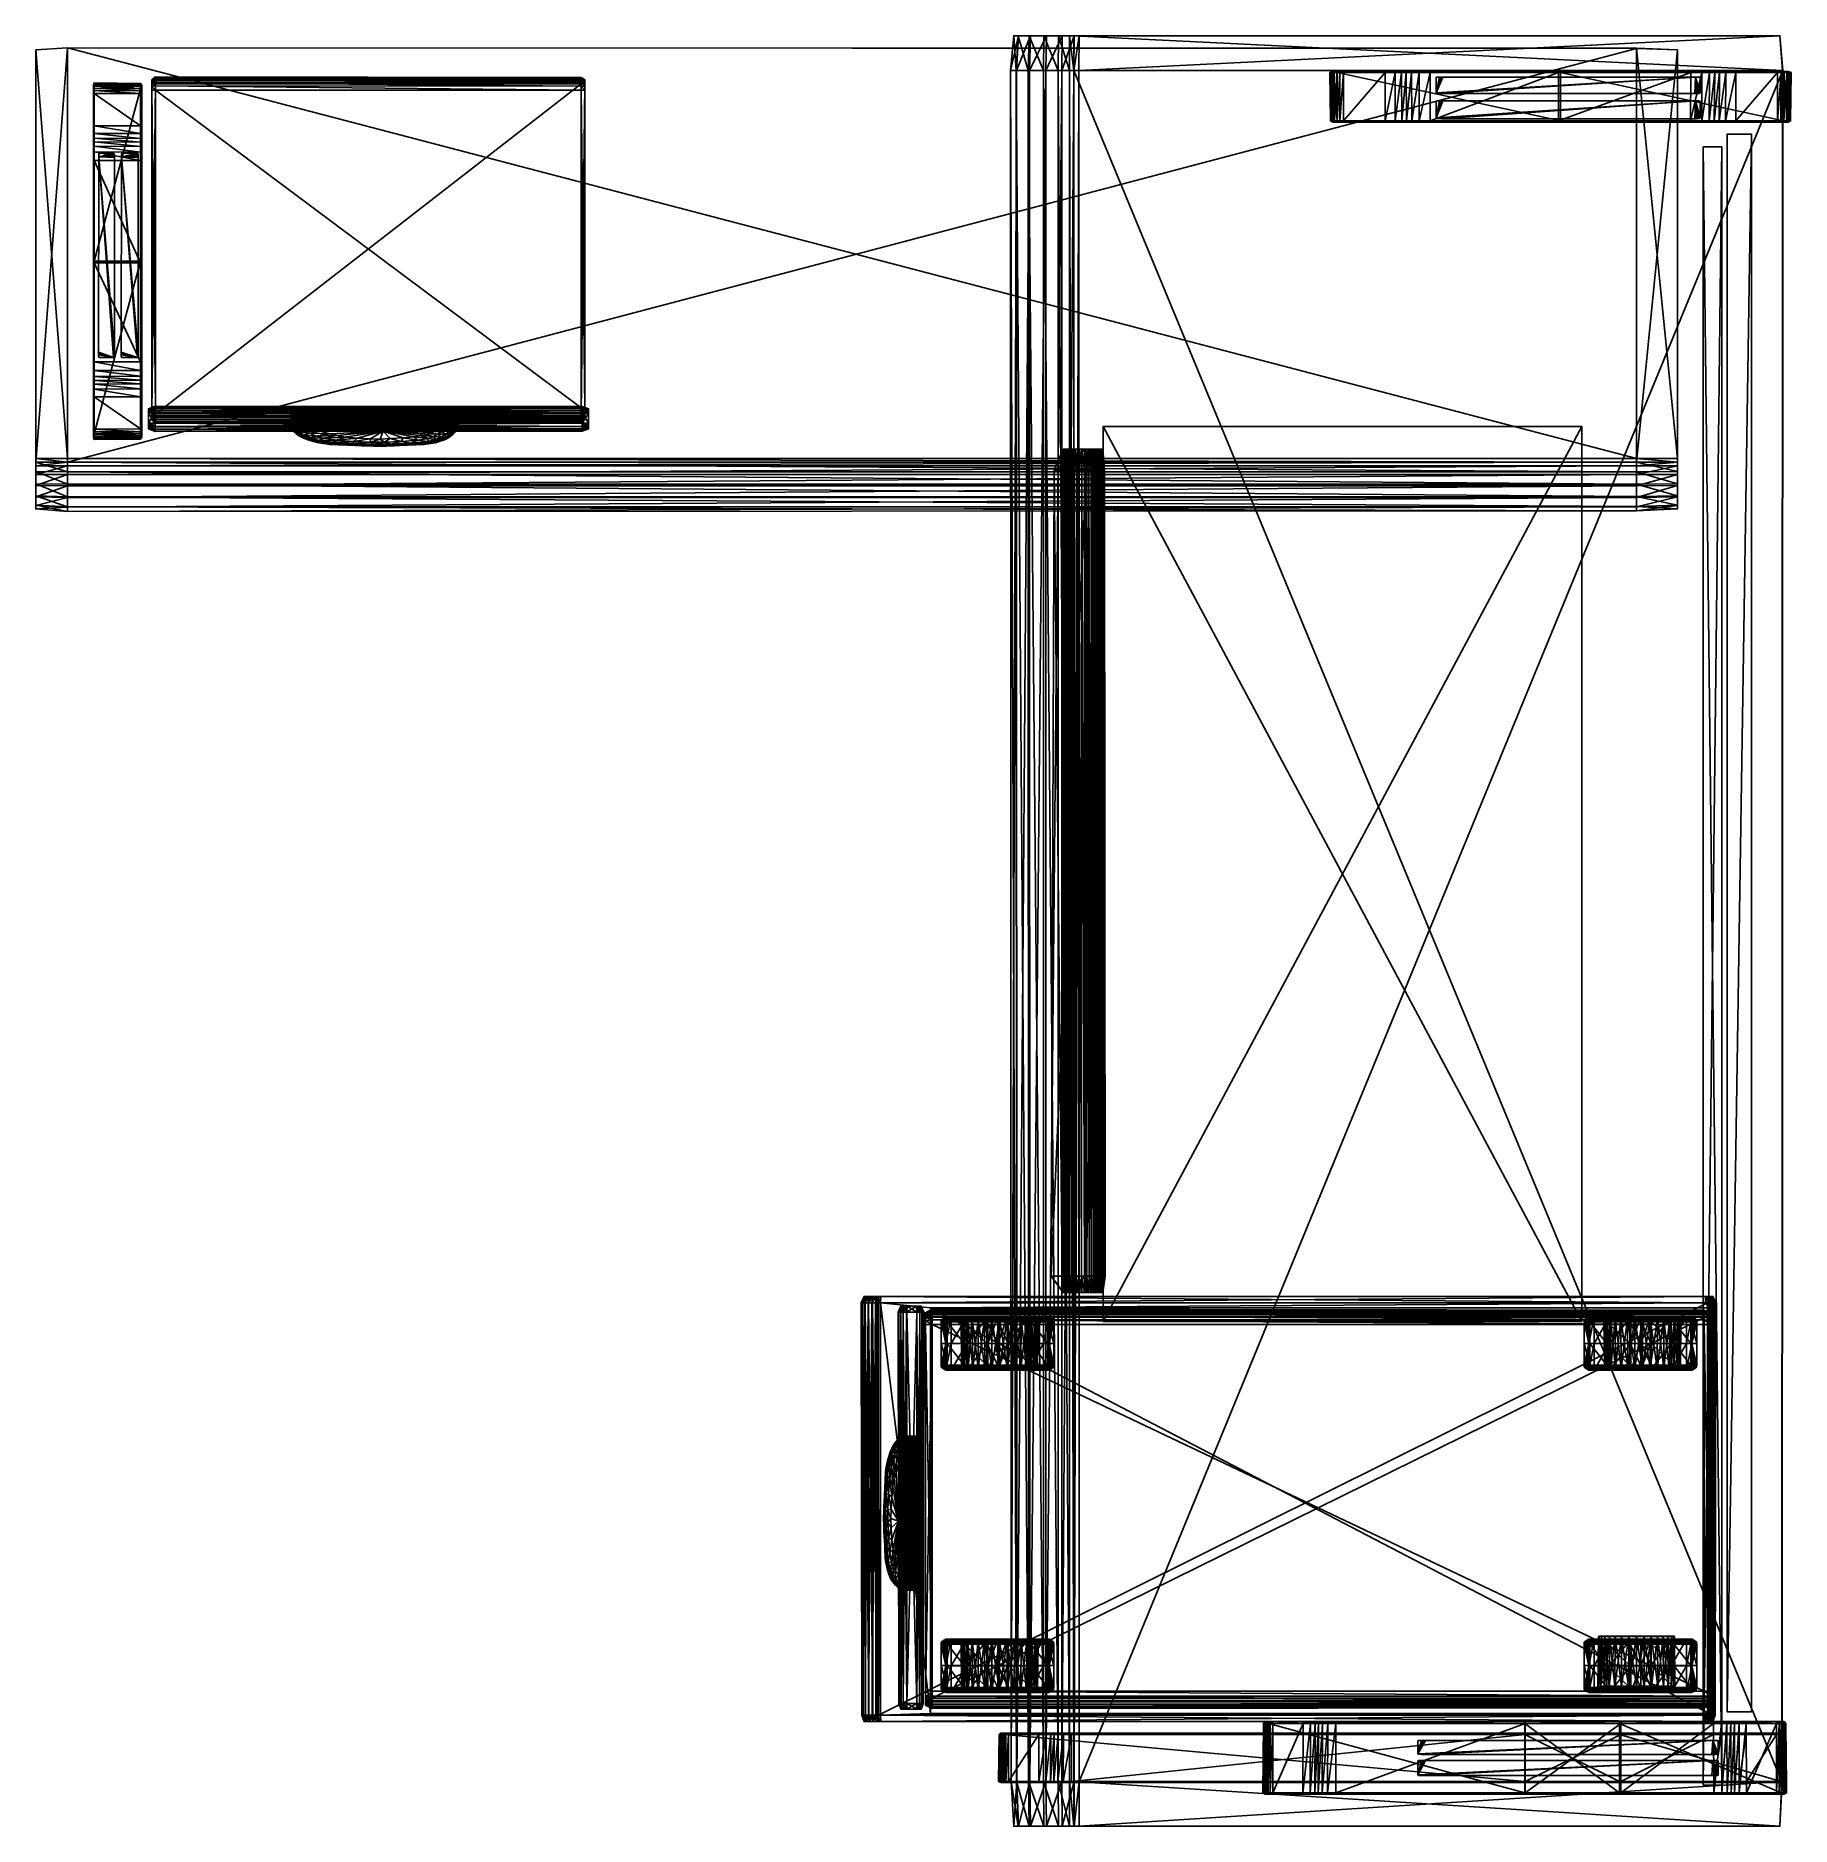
# Model space of a CAD drawing. Extents: x 169 to 1865, y -1518 to 213.
import ezdxf

# ---------------------------------------------------------------- set-up
doc = ezdxf.new("R2010")
doc.units = 0
doc.layers.get('0').update_dxf_attribs({"linetype": 'CONTINUOUS'})

msp = doc.modelspace()

# ---------------------------------------------------------------- meshes
mesh = msp.add_polyface()
corners = [(1854.293213, 212.506531, 105.004585), (1177.256226, 212.506989, 105.004585), (1172.574585, 212.506989, 104.764977), (1160.870728, 212.506989, 103.820053), (1145.657227, 212.506302, 101.830643), (1130.446167, 212.506302, 98.457596), (1118.75, 212.506302, 93.361755), (1114.081299, 212.506119, 86.203957), (1118.406982, 212.506119, 79.306503), (1129.196777, 212.506119, 74.861511), (1143.217651, 212.506119, 72.334579), (1157.235718, 212.506805, 71.191277), (1168.017822, 212.506805, 70.897202), (1172.330444, 212.506805, 70.917938), (1854.2229, 212.506531, 70.917938), (1857.010986, 178.971207, 107.104027), (1177.166626, 178.9711, 107.104027), (1172.343994, 178.9711, 106.857216), (1160.503418, 178.970856, 105.901237), (1145.05542, 178.970169, 103.881165), (1129.392212, 178.970169, 100.407867), (1116.699463, 178.970169, 94.877739), (1111.053711, 178.97084, 86.22226), (1116.35144, 178.970169, 77.77478), (1128.235107, 178.970169, 72.879181), (1142.765747, 178.970169, 70.260345), (1157.04541, 178.970856, 69.095718), (1167.978394, 178.970856, 68.797531), (1172.338989, 178.970917, 68.818497), (1856.931885, 178.971085, 68.818497), (1856.34082, -1474.477173, 106.586075), (1177.188965, -1474.477173, 106.586075), (1172.401123, -1474.477173, 106.341042), (1160.594116, -1474.477539, 105.387787), (1145.204102, -1474.477539, 103.375282), (1129.652344, -1474.477539, 99.92672), (1117.205444, -1474.477539, 94.503731), (1111.800781, -1474.477539, 86.217743), (1116.858643, -1474.477539, 78.152664), (1128.472534, -1474.477539, 73.36824), (1142.877441, -1474.477539, 70.772079), (1157.092407, -1474.477539, 69.612717), (1167.988525, -1474.477539, 69.315544), (1172.336914, -1474.477539, 69.336449), (1856.263672, -1474.477539, 69.336449), (1854.293457, -1517.734009, 105.004585), (1177.256592, -1517.734009, 105.004585), (1172.574707, -1517.734009, 104.764977), (1160.87085, -1517.734009, 103.820053), (1145.657349, -1517.734009, 101.830643), (1130.446289, -1517.734009, 98.457596), (1118.750488, -1517.734009, 93.361755), (1114.081543, -1517.734375, 86.203957), (1118.407104, -1517.734375, 79.306503), (1129.197021, -1517.734375, 74.861511), (1143.217651, -1517.734375, 72.334579), (1157.23584, -1517.734375, 71.191277), (1168.018188, -1517.734375, 70.897202), (1172.330566, -1517.734009, 70.917938), (1854.2229, -1517.734009, 70.917938)]
mesh.append_faces([[corners[k] for k in face] for face in [(0, 16, 15), (1, 17, 16), (2, 18, 17), (3, 19, 18), (4, 20, 19), (5, 21, 20), (6, 22, 21), (7, 23, 22), (8, 24, 23), (9, 25, 24), (10, 26, 25), (11, 27, 26), (12, 28, 27), (13, 29, 28), (14, 15, 29), (15, 31, 30), (16, 32, 31), (17, 33, 32), (18, 34, 33), (19, 35, 34), (20, 36, 35), (21, 37, 36), (22, 38, 37), (23, 39, 38), (24, 40, 39), (25, 41, 40), (26, 42, 41), (27, 43, 42), (28, 44, 43), (29, 30, 44), (30, 46, 45), (31, 47, 46), (32, 48, 47), (33, 49, 48), (34, 50, 49), (35, 51, 50), (36, 52, 51), (37, 53, 52), (38, 54, 53), (39, 55, 54), (40, 56, 55), (41, 57, 56), (42, 58, 57), (43, 59, 58), (44, 45, 59), (53, 51, 52)]], dxfattribs={"vtx0": -1})
mesh.append_faces([[corners[k] for k in face] for face in [(1, 14, 13), (3, 13, 12), (3, 12, 11), (4, 11, 10), (5, 10, 9), (6, 9, 8), (58, 46, 47), (58, 47, 48), (56, 48, 49), (55, 49, 50), (54, 50, 51)]], dxfattribs={"vtx0": -1, "vtx2": -1})
mesh.append_faces([[corners[k] for k in face] for face in [(7, 6, 8)]], dxfattribs={"vtx1": -1})
mesh.append_faces([[corners[k] for k in face] for face in [(2, 1, 13), (3, 2, 13), (4, 3, 11), (5, 4, 10), (6, 5, 9), (58, 59, 46), (57, 58, 48), (56, 57, 48), (55, 56, 49), (54, 55, 50), (53, 54, 51)]], dxfattribs={"vtx1": -1, "vtx2": -1})
mesh.append_faces([[corners[k] for k in face] for face in [(1, 0, 14), (0, 1, 16), (1, 2, 17), (2, 3, 18), (3, 4, 19), (4, 5, 20), (5, 6, 21), (6, 7, 22), (7, 8, 23), (8, 9, 24), (9, 10, 25), (10, 11, 26), (11, 12, 27), (12, 13, 28), (13, 14, 29), (14, 0, 15), (15, 16, 31), (16, 17, 32), (17, 18, 33), (18, 19, 34), (19, 20, 35), (20, 21, 36), (21, 22, 37), (22, 23, 38), (23, 24, 39), (24, 25, 40), (25, 26, 41), (26, 27, 42), (27, 28, 43), (28, 29, 44), (29, 15, 30), (30, 31, 46), (31, 32, 47), (32, 33, 48), (33, 34, 49), (34, 35, 50), (35, 36, 51), (36, 37, 52), (37, 38, 53), (38, 39, 54), (39, 40, 55), (40, 41, 56), (41, 42, 57), (42, 43, 58), (43, 44, 59), (44, 30, 45), (59, 45, 46)]], dxfattribs={"vtx2": -1})
mesh = msp.add_polyface()
corners = [(169.4655, 198.858444, 79.822166), (169.465652, -195.872742, 79.822166), (169.465652, -199.495026, 79.582558), (169.465652, -208.550201, 78.637634), (169.465652, -220.320847, 76.648224), (169.465652, -232.089493, 73.275177), (169.465652, -241.138641, 68.179337), (169.465775, -244.750885, 61.021538), (169.465775, -241.404221, 54.124084), (169.465775, -233.056122, 49.679092), (169.465775, -222.208328, 47.152161), (169.465775, -211.362549, 46.008858), (169.465775, -203.020477, 45.714783), (169.465775, -199.683853, 45.735519), (169.4655, 198.803879, 45.735519), (200.205734, 200.961227, 81.921608), (200.205887, -195.942093, 81.921608), (200.205887, -199.673325, 81.674797), (200.206009, -208.834366, 80.718819), (200.206009, -220.786453, 78.698746), (200.206009, -232.904877, 75.225449), (200.206009, -242.72522, 69.69532), (200.206009, -247.093292, 61.039841), (200.206009, -242.994537, 52.592361), (200.206009, -233.800171, 47.696762), (200.206009, -222.557861, 45.077927), (200.206009, -211.50975, 43.9133), (200.206009, -203.050949, 43.615112), (200.206009, -199.677322, 43.636078), (200.205917, 200.899948, 43.636078), (1715.814697, 200.44249, 81.403656), (1715.814697, -195.924942, 81.403656), (1715.814697, -199.629288, 81.158623), (1715.814941, -208.764221, 80.205368), (1715.814941, -220.671539, 78.192863), (1715.814941, -232.703659, 74.744301), (1715.814941, -242.333755, 69.321312), (1715.814941, -246.51535, 61.035324), (1715.814941, -242.602142, 52.970245), (1715.814941, -233.616562, 48.185822), (1715.814941, -222.471588, 45.589661), (1715.814941, -211.473389, 44.430298), (1715.814941, -203.043381, 44.133125), (1715.814941, -199.678909, 44.15403), (1715.814941, 200.382858, 44.15403), (1755.465454, 198.858475, 79.822166), (1755.465454, -195.872696, 79.822166), (1755.465454, -199.49498, 79.582558), (1755.465454, -208.550156, 78.637634), (1755.465454, -220.320801, 76.648224), (1755.465454, -232.089447, 73.275177), (1755.465454, -241.138596, 68.179337), (1755.465698, -244.750839, 61.021538), (1755.465698, -241.404175, 54.124084), (1755.465698, -233.056076, 49.679092), (1755.465698, -222.208282, 47.152161), (1755.465698, -211.362503, 46.008858), (1755.465698, -203.020432, 45.714783), (1755.465454, -199.683823, 45.735519), (1755.465454, 198.803909, 45.735519)]
mesh.append_faces([[corners[k] for k in face] for face in [(0, 16, 15), (1, 17, 16), (2, 18, 17), (3, 19, 18), (4, 20, 19), (5, 21, 20), (6, 22, 21), (7, 23, 22), (8, 24, 23), (9, 25, 24), (10, 26, 25), (11, 27, 26), (12, 28, 27), (13, 29, 28), (14, 15, 29), (15, 31, 30), (16, 32, 31), (17, 33, 32), (18, 34, 33), (19, 35, 34), (20, 36, 35), (21, 37, 36), (22, 38, 37), (23, 39, 38), (24, 40, 39), (25, 41, 40), (26, 42, 41), (27, 43, 42), (28, 44, 43), (29, 30, 44), (30, 46, 45), (31, 47, 46), (32, 48, 47), (33, 49, 48), (34, 50, 49), (35, 51, 50), (36, 52, 51), (37, 53, 52), (38, 54, 53), (39, 55, 54), (40, 56, 55), (41, 57, 56), (42, 58, 57), (43, 59, 58), (44, 45, 59), (53, 51, 52)]], dxfattribs={"vtx0": -1})
mesh.append_faces([[corners[k] for k in face] for face in [(1, 14, 13), (3, 13, 12), (3, 12, 11), (4, 11, 10), (5, 10, 9), (6, 9, 8), (58, 46, 47), (58, 47, 48), (56, 48, 49), (55, 49, 50), (54, 50, 51)]], dxfattribs={"vtx0": -1, "vtx2": -1})
mesh.append_faces([[corners[k] for k in face] for face in [(7, 6, 8)]], dxfattribs={"vtx1": -1})
mesh.append_faces([[corners[k] for k in face] for face in [(2, 1, 13), (3, 2, 13), (4, 3, 11), (5, 4, 10), (6, 5, 9), (58, 59, 46), (57, 58, 48), (56, 57, 48), (55, 56, 49), (54, 55, 50), (53, 54, 51)]], dxfattribs={"vtx1": -1, "vtx2": -1})
mesh.append_faces([[corners[k] for k in face] for face in [(1, 0, 14), (0, 1, 16), (1, 2, 17), (2, 3, 18), (3, 4, 19), (4, 5, 20), (5, 6, 21), (6, 7, 22), (7, 8, 23), (8, 9, 24), (9, 10, 25), (10, 11, 26), (11, 12, 27), (12, 13, 28), (13, 14, 29), (14, 0, 15), (15, 16, 31), (16, 17, 32), (17, 18, 33), (18, 19, 34), (19, 20, 35), (20, 21, 36), (21, 22, 37), (22, 23, 38), (23, 24, 39), (24, 25, 40), (25, 26, 41), (26, 27, 42), (27, 28, 43), (28, 29, 44), (29, 15, 30), (30, 31, 46), (31, 32, 47), (32, 33, 48), (33, 34, 49), (34, 35, 50), (35, 36, 51), (36, 37, 52), (37, 38, 53), (38, 39, 54), (39, 40, 55), (40, 41, 56), (41, 42, 57), (42, 43, 58), (43, 44, 59), (44, 30, 45), (59, 45, 46)]], dxfattribs={"vtx2": -1})
mesh = msp.add_polyface()
corners = [(1424.299805, 177.968048, -681.653809), (1422.897583, 177.968048, -680.781616), (1422.356323, 177.968048, -679.45929), (1426.920532, 177.968048, -682.033569), (1422.31897, 177.968048, -677.728455), (1425.483643, 177.968048, -652.134521), (1424.12439, 177.968048, -653.294312), (1421.681763, 177.018234, -652.07373), (1423.630371, 177.018234, -650.410828), (1423.112061, 177.968048, -654.915771), (1420.383545, 177.018234, -654.152222), (1422.324707, 177.968048, -657.093994), (1419.427002, 177.018234, -656.799683), (1422.324707, 177.968048, -673.210083), (1419.427002, 177.018234, -673.2453), (1422.427734, 177.968048, -675.63147), (1419.528076, 177.018234, -675.623657), (1419.420166, 177.018234, -677.70343), (1419.465698, 177.018234, -679.808411), (1420.38623, 177.018234, -682.058289), (1423.029785, 177.018234, -683.702576), (1421.056763, 130.188965, -654.340637), (1420.141724, 130.188965, -656.872314), (1420.141724, 130.188965, -673.236572), (1420.243286, 130.188965, -675.62561), (1420.135498, 130.188965, -677.709595), (1420.178833, 130.188965, -679.72229), (1421.005859, 130.188965, -681.743408), (1423.343018, 130.188965, -683.197021), (1422.356323, 177.968048, 74.359528), (1422.897583, 177.968048, 75.681961), (1424.299805, 177.968048, 76.5541), (1422.31897, 177.968048, 72.628769), (1426.920532, 177.968048, 76.933937), (1421.681763, 177.018234, 46.974075), (1424.12439, 177.968048, 48.194565), (1425.483643, 177.968048, 47.034836), (1423.630371, 177.018234, 45.31115), (1420.383545, 177.018234, 49.052551), (1423.112061, 177.968048, 49.816063), (1419.427002, 177.018234, 51.699959), (1422.324707, 177.968048, 51.99437), (1419.427002, 177.018234, 68.145599), (1422.324707, 177.968048, 68.110344), (1419.528076, 177.018234, 70.523964), (1422.427734, 177.968048, 70.531746), (1419.420166, 177.018234, 72.603714), (1419.465698, 177.018234, 74.708702), (1420.38623, 177.018234, 76.958611), (1423.029785, 177.018234, 78.602859), (1422.28418, 130.188965, 47.275185), (1421.056763, 130.188965, 49.240952), (1420.141724, 130.188965, 51.772568), (1420.141724, 130.188965, 68.136864), (1420.243286, 130.188965, 70.525879), (1420.135498, 130.188965, 72.609894), (1420.178833, 130.188965, 74.622574), (1421.005859, 130.188965, 76.643677), (1423.343018, 130.188965, 78.097366)]
mesh.append_faces([[corners[k] for k in face] for face in [(5, 7, 8), (6, 10, 7), (9, 12, 10), (11, 14, 12), (13, 16, 14), (15, 17, 16), (4, 18, 17), (2, 19, 18), (1, 20, 19)]], dxfattribs={"vtx0": -1})
mesh.append_faces([[corners[k] for k in face] for face in [(3, 2, 4)]], dxfattribs={"vtx0": -1, "vtx2": -1})
mesh.append_faces([[corners[k] for k in face] for face in [(37, 34, 36), (34, 38, 35), (38, 40, 39), (40, 42, 41), (42, 44, 43), (44, 46, 45), (46, 47, 32), (47, 48, 29), (48, 49, 30)]], dxfattribs={"vtx1": -1})
mesh.append_faces([[corners[k] for k in face] for face in [(32, 29, 33)]], dxfattribs={"vtx1": -1, "vtx2": -1})
mesh.append_faces([[corners[k] for k in face] for face in [(0, 1, 2), (5, 6, 7), (6, 9, 10), (9, 11, 12), (11, 13, 14), (13, 15, 16), (15, 4, 17), (4, 2, 18), (2, 1, 19), (1, 0, 20), (7, 10, 21), (10, 12, 22), (12, 14, 23), (14, 16, 24), (16, 17, 25), (17, 18, 26), (18, 19, 27), (19, 20, 28), (29, 30, 31), (34, 35, 36), (38, 39, 35), (40, 41, 39), (42, 43, 41), (44, 45, 43), (46, 32, 45), (47, 29, 32), (48, 30, 29), (49, 31, 30), (50, 34, 37), (51, 38, 34), (52, 40, 38), (53, 42, 40), (54, 44, 42), (55, 46, 44), (56, 47, 46), (57, 48, 47), (58, 49, 48)]], dxfattribs={"vtx2": -1})
mesh = msp.add_polyface()
corners = [(1423.630371, 177.018234, -650.410828), (1421.681763, 177.018234, -652.07373), (1422.28418, 130.188965, -652.374939), (1424.087891, 130.188965, -650.83606), (1421.056763, 130.188965, -654.340637), (1420.383545, 177.018234, -654.152222), (1420.141724, 130.188965, -656.872314), (1419.427002, 177.018234, -656.799683), (1420.141724, 130.188965, -673.236572), (1419.427002, 177.018234, -673.2453), (1420.243286, 130.188965, -675.62561), (1419.528076, 177.018234, -675.623657), (1420.135498, 130.188965, -677.709595), (1419.420166, 177.018234, -677.70343), (1420.178833, 130.188965, -679.72229), (1419.465698, 177.018234, -679.808411), (1421.005859, 130.188965, -681.743408), (1420.38623, 177.018234, -682.058289), (1423.343018, 130.188965, -683.197021), (1424.12439, 128.963882, -653.294312), (1423.112061, 128.963882, -654.915771), (1422.324707, 128.963882, -657.093994), (1422.324707, 128.963882, -673.210083), (1422.427734, 128.963882, -675.63147), (1422.31897, 128.963882, -677.728455), (1422.356323, 128.963882, -679.45929), (1422.897583, 128.963882, -680.781616), (1424.299805, 128.963882, -681.653809), (1426.920532, 128.963882, -682.033569), (1424.087891, 130.188965, 45.736443), (1422.28418, 130.188965, 47.275185), (1423.630371, 177.018234, 45.31115), (1421.056763, 130.188965, 49.240952), (1421.681763, 177.018234, 46.974075), (1420.141724, 130.188965, 51.772568), (1420.383545, 177.018234, 49.052551), (1420.141724, 130.188965, 68.136864), (1419.427002, 177.018234, 51.699959), (1420.243286, 130.188965, 70.525879), (1419.427002, 177.018234, 68.145599), (1420.135498, 130.188965, 72.609894), (1419.528076, 177.018234, 70.523964), (1420.178833, 130.188965, 74.622574), (1419.420166, 177.018234, 72.603714), (1421.005859, 130.188965, 76.643677), (1419.465698, 177.018234, 74.708702), (1423.343018, 130.188965, 78.097366), (1420.38623, 177.018234, 76.958611), (1424.12439, 128.963882, 48.194565), (1423.112061, 128.963882, 49.816063), (1422.324707, 128.963882, 51.99437), (1422.324707, 128.963882, 68.110344), (1422.427734, 128.963882, 70.531746), (1422.31897, 128.963882, 72.628769), (1422.356323, 128.963882, 74.359528), (1422.897583, 128.963882, 75.681961), (1424.299805, 128.963882, 76.5541), (1426.920532, 128.963882, 76.933937)]
mesh.append_faces([[corners[k] for k in face] for face in [(0, 2, 3), (1, 4, 2), (5, 6, 4), (7, 8, 6), (9, 10, 8), (11, 12, 10), (13, 14, 12), (15, 16, 14), (17, 18, 16), (2, 20, 19), (4, 21, 20), (6, 22, 21), (8, 23, 22), (10, 24, 23), (12, 25, 24), (14, 26, 25), (16, 27, 26)]], dxfattribs={"vtx0": -1})
mesh.append_faces([[corners[k] for k in face] for face in [(57, 54, 53)]], dxfattribs={"vtx0": -1, "vtx2": -1})
mesh.append_faces([[corners[k] for k in face] for face in [(29, 30, 31), (30, 32, 33), (32, 34, 35), (34, 36, 37), (36, 38, 39), (38, 40, 41), (40, 42, 43), (42, 44, 45), (44, 46, 47), (48, 49, 30), (49, 50, 32), (50, 51, 34), (51, 52, 36), (52, 53, 38), (53, 54, 40), (54, 55, 42), (55, 56, 44)]], dxfattribs={"vtx1": -1})
mesh.append_faces([[corners[k] for k in face] for face in [(24, 25, 28)]], dxfattribs={"vtx1": -1, "vtx2": -1})
mesh.append_faces([[corners[k] for k in face] for face in [(0, 1, 2), (3, 2, 19), (2, 4, 20), (4, 6, 21), (6, 8, 22), (8, 10, 23), (10, 12, 24), (12, 14, 25), (14, 16, 26), (16, 18, 27), (25, 26, 27), (48, 30, 29), (49, 32, 30), (50, 34, 32), (51, 36, 34), (52, 38, 36), (53, 40, 38), (54, 42, 40), (55, 44, 42), (56, 46, 44), (56, 55, 54)]], dxfattribs={"vtx2": -1})
mesh = msp.add_polyface()
corners = [(1642.289063, 177.968079, -681.995178), (1422.31897, 177.968048, -677.728455), (1422.427734, 177.968048, -675.63147), (1422.324707, 177.968048, -673.210083), (1422.324707, 177.968048, -657.093994), (1494.92749, 177.968063, -643.904846), (1490.061157, 177.968063, -646.483765), (1488.61438, 177.01825, -644.573242), (1493.279419, 177.01825, -642.100891), (1483.423706, 177.968048, -648.786011), (1482.499512, 177.018234, -646.694336), (1473.230591, 177.968048, -650.476379), (1472.916992, 177.018234, -648.283447), (1432.852417, 177.968048, -650.476379), (1432.6427, 177.018234, -648.283447), (1498.415527, 177.01825, -639.448242), (1493.686279, 130.188995, -642.546021), (1488.971191, 130.18898, -645.044617), (1482.727539, 130.188965, -647.210327), (1472.994263, 130.188965, -648.824463), (1432.694458, 130.188965, -648.824463), (1490.061157, 128.963898, -646.483765), (1494.92749, 128.963913, -643.904846), (1483.423706, 128.963882, -648.786011), (1473.230591, 128.963882, -650.476379), (1432.852417, 128.963882, -650.476379), (1422.427734, 128.963882, -675.63147), (1422.31897, 128.963882, -677.728455), (1642.289063, 128.963913, -681.995178), (1422.324707, 128.963882, -673.210083), (1422.324707, 128.963882, -657.093994), (1422.427734, 177.968048, 70.531746), (1422.31897, 177.968048, 72.628769), (1642.289063, 177.968079, 76.8955), (1422.324707, 177.968048, 51.99437), (1422.324707, 177.968048, 68.110344), (1488.61438, 177.01825, 39.47361), (1490.061157, 177.968063, 41.384094), (1494.92749, 177.968063, 38.805099), (1493.279419, 177.01825, 37.001274), (1482.499512, 177.018234, 41.594612), (1483.423706, 177.968048, 43.686279), (1472.916992, 177.018234, 43.183777), (1473.230591, 177.968048, 45.376686), (1432.6427, 177.018234, 43.183777), (1432.852417, 177.968048, 45.376686), (1493.686279, 130.188995, 37.446266), (1498.415527, 177.01825, 34.348579), (1488.971191, 130.18898, 39.944939), (1482.727539, 130.188965, 42.110626), (1472.994263, 130.188965, 43.724785), (1432.694458, 130.188965, 43.724785), (1490.061157, 128.963898, 41.384094), (1494.92749, 128.963913, 38.805099), (1483.423706, 128.963882, 43.686279), (1473.230591, 128.963882, 45.376686), (1432.852417, 128.963882, 45.376686), (1642.289063, 128.963913, 76.8955), (1422.31897, 128.963882, 72.628769), (1422.427734, 128.963882, 70.531746), (1422.324707, 128.963882, 68.110344), (1422.324707, 128.963882, 51.99437)]
mesh.append_faces([[corners[k] for k in face] for face in [(5, 7, 8), (6, 10, 7), (9, 12, 10), (11, 14, 12), (8, 17, 16), (7, 18, 17), (10, 19, 18), (12, 20, 19), (16, 21, 22), (17, 23, 21), (18, 24, 23), (19, 25, 24)]], dxfattribs={"vtx0": -1})
mesh.append_faces([[corners[k] for k in face] for face in [(0, 1, 2), (0, 2, 3), (0, 3, 4), (57, 58, 59), (57, 60, 61)]], dxfattribs={"vtx0": -1, "vtx2": -1})
mesh.append_faces([[corners[k] for k in face] for face in [(39, 36, 38), (36, 40, 37), (40, 42, 41), (42, 44, 43), (46, 48, 39), (48, 49, 36), (49, 50, 40), (50, 51, 42), (53, 52, 46), (52, 54, 48), (54, 55, 49), (55, 56, 50)]], dxfattribs={"vtx1": -1})
mesh.append_faces([[corners[k] for k in face] for face in [(26, 27, 28), (29, 26, 28), (30, 29, 28), (31, 32, 33), (34, 35, 33)]], dxfattribs={"vtx1": -1, "vtx2": -1})
mesh.append_faces([[corners[k] for k in face] for face in [(5, 6, 7), (6, 9, 10), (9, 11, 12), (11, 13, 14), (15, 8, 16), (8, 7, 17), (7, 10, 18), (10, 12, 19), (16, 17, 21), (17, 18, 23), (18, 19, 24), (36, 37, 38), (40, 41, 37), (42, 43, 41), (44, 45, 43), (46, 39, 47), (48, 36, 39), (49, 40, 36), (50, 42, 40), (52, 48, 46), (54, 49, 48), (55, 50, 49), (56, 51, 50)]], dxfattribs={"vtx2": -1})
mesh = msp.add_polyface()
corners = [(1524.087402, 172.617691, 31.106318), (1523.11853, 172.562927, 31.106318), (1522.481934, 172.4478, 31.106318), (1522.195068, 172.251938, 31.106318), (1525.370117, 172.632263, 31.106318), (1522.195068, 157.435379, 31.106348), (1524.018921, 156.697067, 31.106348), (1523.126465, 156.808868, 31.106348), (1523.126465, 156.808868, -634.716309), (1522.598511, 156.967331, 31.106348), (1522.598511, 156.967331, -634.716309), (1522.324951, 157.175186, 31.106348), (1522.324951, 157.175186, -634.716309), (1522.195068, 157.435379, -634.716309), (1522.195068, 172.251938, -634.716309), (1522.481934, 172.4478, -634.716309), (1523.118652, 172.562927, -634.716309), (1524.087402, 172.617691, -634.716309), (1525.370239, 172.632263, -634.716309), (1523.11853, 149.597549, 31.106318), (1524.087402, 149.656479, -634.716309), (1523.118652, 149.597549, -634.716309), (1522.481934, 149.473572, -634.716309), (1642.289063, 177.968079, -681.995178), (1426.920532, 177.968048, -682.033569), (1422.31897, 177.968048, -677.728455), (1422.324707, 177.968048, -657.093994), (1423.112061, 177.968048, -654.915771), (1424.12439, 177.968048, -653.294312), (1425.483643, 177.968048, -652.134521), (1427.310669, 177.968048, -651.341675), (1429.72644, 177.968048, -650.820618), (1432.852417, 177.968048, -650.476379), (1473.230591, 177.968048, -650.476379), (1642.289063, 177.018265, -684.188049), (1426.645874, 177.018234, -684.226624), (1516.753174, 177.968079, -637.85553), (1506.488525, 177.968063, -639.255798), (1505.659424, 177.01825, -637.140686), (1516.496094, 177.018265, -635.662415), (1499.80835, 177.968063, -641.38385), (1498.415527, 177.01825, -639.448242), (1494.92749, 177.968063, -643.904846), (1493.279419, 177.01825, -642.100891), (1505.864014, 130.18898, -637.662415), (1498.759033, 130.188995, -639.925781), (1422.31897, 177.968048, 72.628769), (1426.920532, 177.968048, 76.933937), (1642.289063, 177.968079, 76.8955), (1422.324707, 177.968048, 68.110344), (1422.427734, 177.968048, 70.531746), (1423.112061, 177.968048, 49.816063), (1422.324707, 177.968048, 51.99437), (1424.12439, 177.968048, 48.194565), (1425.483643, 177.968048, 47.034836), (1427.310669, 177.968048, 46.241943), (1429.72644, 177.968048, 45.720886), (1432.852417, 177.968048, 45.376686), (1473.230591, 177.968048, 45.376686), (1426.645874, 177.018234, 79.126915), (1642.289063, 177.018265, 79.088409), (1505.659424, 177.01825, 32.040977), (1506.488525, 177.968063, 34.156105), (1516.753174, 177.968079, 32.755898), (1516.496094, 177.018265, 30.562735), (1498.415527, 177.01825, 34.348579), (1499.80835, 177.968063, 36.284119), (1493.279419, 177.01825, 37.001274), (1494.92749, 177.968063, 38.805099), (1505.864014, 130.18898, 32.56279), (1498.759033, 130.188995, 34.826088)]
mesh.append_faces([[corners[k] for k in face] for face in [(7, 10, 8), (9, 12, 10), (11, 13, 12), (5, 14, 13), (3, 15, 14), (2, 16, 15), (1, 17, 16), (19, 20, 21), (24, 34, 35), (36, 38, 39), (37, 41, 38), (40, 43, 41)]], dxfattribs={"vtx0": -1})
mesh.append_faces([[corners[k] for k in face] for face in [(0, 2, 3), (4, 3, 5), (23, 26, 27), (23, 27, 28), (23, 28, 29), (23, 29, 30), (23, 30, 31), (23, 31, 32), (23, 32, 33), (46, 47, 48)]], dxfattribs={"vtx0": -1, "vtx2": -1})
mesh.append_faces([[corners[k] for k in face] for face in [(59, 60, 47), (64, 61, 63), (61, 65, 62), (65, 67, 66)]], dxfattribs={"vtx1": -1})
mesh.append_faces([[corners[k] for k in face] for face in [(14, 15, 17), (13, 14, 18), (23, 24, 25), (49, 50, 48), (51, 52, 48), (53, 51, 48), (54, 53, 48), (55, 54, 48), (56, 55, 48), (57, 56, 48), (58, 57, 48)]], dxfattribs={"vtx1": -1, "vtx2": -1})
mesh.append_faces([[corners[k] for k in face] for face in [(0, 1, 2), (6, 7, 8), (7, 9, 10), (9, 11, 12), (11, 5, 13), (5, 3, 14), (3, 2, 15), (2, 1, 16), (15, 16, 17), (22, 21, 20), (36, 37, 38), (37, 40, 41), (40, 42, 43), (39, 38, 44), (38, 41, 45), (61, 62, 63), (65, 66, 62), (67, 68, 66), (69, 61, 64), (70, 65, 61)]], dxfattribs={"vtx2": -1})
mesh = msp.add_polyface()
corners = [(1524.087402, 149.656479, 31.106318), (1523.11853, 149.597549, 31.106318), (1522.481934, 149.473572, 31.106318), (1522.195068, 149.262589, 31.106318), (1525.370117, 149.672241, 31.106318), (1522.195068, 133.307816, 31.106348), (1524.018921, 132.512817, 31.106348), (1523.126465, 132.633301, 31.106348), (1523.126465, 132.633301, -634.716309), (1522.598511, 132.803879, 31.106348), (1522.598511, 132.803879, -634.716309), (1522.324951, 133.027695, 31.106348), (1522.324951, 133.027695, -634.716309), (1522.195068, 133.307816, -634.716309), (1522.195068, 149.262589, -634.716309), (1522.481934, 149.473572, -634.716309), (1523.118652, 149.597549, -634.716309), (1524.087402, 149.656479, -634.716309), (1525.370239, 149.672241, -634.716309), (1426.645874, 177.018234, -684.226624), (1642.289063, 130.188995, -683.647034), (1426.713745, 130.188965, -683.685608), (1516.496094, 177.018265, -635.662415), (1505.864014, 130.18898, -637.662415), (1516.559448, 130.188995, -636.203552), (1505.659424, 177.01825, -637.140686), (1498.759033, 130.188995, -639.925781), (1498.415527, 177.01825, -639.448242), (1493.686279, 130.188995, -642.546021), (1642.289063, 128.963913, -681.995178), (1426.920532, 128.963882, -682.033569), (1506.488525, 128.963898, -639.255798), (1516.753296, 128.963913, -637.85553), (1499.80835, 128.963913, -641.38385), (1494.92749, 128.963913, -643.904846), (1422.31897, 128.963882, -677.728455), (1423.112061, 128.963882, -654.915771), (1422.324707, 128.963882, -657.093994), (1424.12439, 128.963882, -653.294312), (1425.483643, 128.963882, -652.134521), (1427.310669, 128.963882, -651.341675), (1429.72644, 128.963882, -650.820618), (1432.852417, 128.963882, -650.476379), (1473.230591, 128.963882, -650.476379), (1426.713745, 130.188965, 78.585907), (1642.289063, 130.188995, 78.547401), (1426.645874, 177.018234, 79.126915), (1516.559448, 130.188995, 31.103811), (1505.864014, 130.18898, 32.56279), (1516.496094, 177.018265, 30.562735), (1498.759033, 130.188995, 34.826088), (1505.659424, 177.01825, 32.040977), (1493.686279, 130.188995, 37.446266), (1498.415527, 177.01825, 34.348579), (1426.920532, 128.963882, 76.933937), (1642.289063, 128.963913, 76.8955), (1506.488525, 128.963898, 34.156105), (1516.753296, 128.963913, 32.755898), (1499.80835, 128.963913, 36.284119), (1494.92749, 128.963913, 38.805099), (1422.31897, 128.963882, 72.628769), (1422.427734, 128.963882, 70.531746), (1422.324707, 128.963882, 68.110344), (1422.324707, 128.963882, 51.99437), (1423.112061, 128.963882, 49.816063), (1424.12439, 128.963882, 48.194565), (1425.483643, 128.963882, 47.034836), (1427.310669, 128.963882, 46.241943), (1429.72644, 128.963882, 45.720886), (1432.852417, 128.963882, 45.376686), (1473.230591, 128.963882, 45.376686)]
mesh.append_faces([[corners[k] for k in face] for face in [(7, 10, 8), (9, 12, 10), (11, 13, 12), (5, 14, 13), (3, 15, 14), (2, 16, 15), (19, 20, 21), (22, 23, 24), (25, 26, 23), (27, 28, 26), (21, 29, 30), (24, 31, 32), (23, 33, 31), (26, 34, 33)]], dxfattribs={"vtx0": -1})
mesh.append_faces([[corners[k] for k in face] for face in [(0, 2, 3), (4, 3, 5), (35, 30, 29), (55, 61, 62), (55, 63, 64), (55, 64, 65), (55, 65, 66), (55, 66, 67), (55, 67, 68), (55, 68, 69), (55, 69, 70)]], dxfattribs={"vtx0": -1, "vtx2": -1})
mesh.append_faces([[corners[k] for k in face] for face in [(44, 45, 46), (47, 48, 49), (48, 50, 51), (50, 52, 53), (54, 55, 44), (57, 56, 47), (56, 58, 48), (58, 59, 50)]], dxfattribs={"vtx1": -1})
mesh.append_faces([[corners[k] for k in face] for face in [(14, 15, 17), (13, 14, 18), (36, 37, 29), (38, 36, 29), (39, 38, 29), (40, 39, 29), (41, 40, 29), (42, 41, 29), (43, 42, 29), (55, 54, 60)]], dxfattribs={"vtx1": -1, "vtx2": -1})
mesh.append_faces([[corners[k] for k in face] for face in [(0, 1, 2), (6, 7, 8), (7, 9, 10), (9, 11, 12), (11, 5, 13), (5, 3, 14), (3, 2, 15), (2, 1, 16), (24, 23, 31), (23, 26, 33), (26, 28, 34), (56, 48, 47), (58, 50, 48), (59, 52, 50)]], dxfattribs={"vtx2": -1})
mesh = msp.add_polyface()
corners = [(1426.920532, 177.968048, -682.033569), (1424.299805, 177.968048, -681.653809), (1422.356323, 177.968048, -679.45929), (1432.852417, 177.968048, -650.476379), (1429.72644, 177.968048, -650.820618), (1429.118042, 177.018234, -648.671631), (1432.6427, 177.018234, -648.283447), (1427.310669, 177.968048, -651.341675), (1426.176025, 177.018234, -649.306152), (1425.483643, 177.968048, -652.134521), (1423.630371, 177.018234, -650.410828), (1426.645874, 177.018234, -684.226624), (1423.029785, 177.018234, -683.702576), (1472.916992, 177.018234, -648.283447), (1432.694458, 130.188965, -648.824463), (1429.268066, 130.188965, -649.201782), (1426.456055, 130.188965, -649.808289), (1424.087891, 130.188965, -650.83606), (1426.713745, 130.188965, -683.685608), (1423.343018, 130.188965, -683.197021), (1472.994263, 130.188965, -648.824463), (1432.852417, 128.963882, -650.476379), (1429.72644, 128.963882, -650.820618), (1427.310669, 128.963882, -651.341675), (1425.483643, 128.963882, -652.134521), (1424.12439, 128.963882, -653.294312), (1426.920532, 128.963882, -682.033569), (1424.299805, 128.963882, -681.653809), (1422.356323, 128.963882, -679.45929), (1422.356323, 177.968048, 74.359528), (1424.299805, 177.968048, 76.5541), (1426.920532, 177.968048, 76.933937), (1429.118042, 177.018234, 43.571907), (1429.72644, 177.968048, 45.720886), (1432.852417, 177.968048, 45.376686), (1432.6427, 177.018234, 43.183777), (1426.176025, 177.018234, 44.206436), (1427.310669, 177.968048, 46.241943), (1423.630371, 177.018234, 45.31115), (1425.483643, 177.968048, 47.034836), (1426.645874, 177.018234, 79.126915), (1423.029785, 177.018234, 78.602859), (1432.694458, 130.188965, 43.724785), (1472.916992, 177.018234, 43.183777), (1429.268066, 130.188965, 44.102074), (1426.456055, 130.188965, 44.708618), (1424.087891, 130.188965, 45.736443), (1426.713745, 130.188965, 78.585907), (1423.343018, 130.188965, 78.097366), (1429.72644, 128.963882, 45.720886), (1432.852417, 128.963882, 45.376686), (1427.310669, 128.963882, 46.241943), (1425.483643, 128.963882, 47.034836), (1424.12439, 128.963882, 48.194565), (1426.920532, 128.963882, 76.933937), (1424.299805, 128.963882, 76.5541), (1422.356323, 128.963882, 74.359528)]
mesh.append_faces([[corners[k] for k in face] for face in [(3, 5, 6), (4, 8, 5), (7, 10, 8), (1, 11, 12), (6, 15, 14), (5, 16, 15), (8, 17, 16), (12, 18, 19), (14, 22, 21), (15, 23, 22), (16, 24, 23), (17, 25, 24), (19, 26, 27)]], dxfattribs={"vtx0": -1})
mesh.append_faces([[corners[k] for k in face] for face in [(28, 27, 26), (29, 30, 31)]], dxfattribs={"vtx0": -1, "vtx2": -1})
mesh.append_faces([[corners[k] for k in face] for face in [(35, 32, 34), (32, 36, 33), (36, 38, 37), (41, 40, 30), (42, 44, 35), (44, 45, 32), (45, 46, 36), (48, 47, 41), (50, 49, 42), (49, 51, 44), (51, 52, 45), (52, 53, 46), (55, 54, 48)]], dxfattribs={"vtx1": -1})
mesh.append_faces([[corners[k] for k in face] for face in [(0, 1, 2), (54, 55, 56)]], dxfattribs={"vtx1": -1, "vtx2": -1})
mesh.append_faces([[corners[k] for k in face] for face in [(3, 4, 5), (4, 7, 8), (7, 9, 10), (1, 0, 11), (13, 6, 14), (6, 5, 15), (5, 8, 16), (8, 10, 17), (12, 11, 18), (20, 14, 21), (14, 15, 22), (15, 16, 23), (16, 17, 24), (19, 18, 26), (32, 33, 34), (36, 37, 33), (38, 39, 37), (40, 31, 30), (42, 35, 43), (44, 32, 35), (45, 36, 32), (46, 38, 36), (47, 40, 41), (49, 44, 42), (51, 45, 44), (52, 46, 45), (54, 47, 48)]], dxfattribs={"vtx2": -1})
mesh = msp.add_polyface()
corners = [(1772.735596, 172.529648, 31.106749), (1528.807739, 172.622391, 31.106318), (1522.195068, 157.435379, 31.106348), (1522.324951, 157.175186, 31.106348), (1522.598511, 156.967331, 31.106348), (1523.126465, 156.808868, 31.106348), (1524.018921, 156.697067, 31.106348), (1525.38623, 156.628937, 31.106348), (1527.338257, 156.601898, 31.106348), (1772.001099, 156.601898, 31.106779), (1527.338257, 156.601898, -634.716309), (1772.735596, 172.529648, -634.715881), (1528.807739, 172.622391, -634.716309), (1522.195068, 157.435379, -634.716309), (1522.324951, 157.175186, -634.716309), (1522.598511, 156.967331, -634.716309), (1523.126465, 156.808868, -634.716309), (1524.018921, 156.697067, -634.716309), (1525.38623, 156.628937, -634.716309), (1772.735596, 149.561813, 31.106749), (1528.807739, 149.661514, 31.106318), (1522.195068, 133.307816, 31.106348), (1522.324951, 133.027695, 31.106348), (1522.598511, 132.803879, 31.106348), (1523.126465, 132.633301, 31.106348), (1524.018921, 132.512817, 31.106348), (1525.38623, 132.439667, 31.106348), (1527.338257, 132.41037, 31.106348), (1772.001099, 132.41037, 31.106779), (1527.338257, 132.41037, -634.716309), (1772.735596, 149.561813, -634.715881), (1528.807739, 149.661514, -634.716309), (1522.195068, 133.307816, -634.716309), (1522.324951, 133.027695, -634.716309), (1522.598511, 132.803879, -634.716309), (1523.126465, 132.633301, -634.716309), (1524.018921, 132.512817, -634.716309), (1525.38623, 132.439667, -634.716309), (1642.289063, 177.968079, -681.995178), (1516.753174, 177.968079, -637.85553), (1640.311646, 177.968079, -637.976379), (1426.920532, 177.968048, -682.033569), (1642.289063, 177.018265, -684.188049), (1516.496094, 177.018265, -635.662415), (1640.31189, 177.018265, -635.783447), (1426.645874, 177.018234, -684.226624), (1642.289063, 130.188995, -683.647034), (1516.559448, 130.188995, -636.203552), (1640.31189, 130.188995, -636.324463), (1426.713745, 130.188965, -683.685608), (1642.289063, 128.963913, -681.995178), (1516.753296, 128.963913, -637.85553), (1640.311646, 128.963913, -637.976379), (1506.488525, 128.963898, -639.255798), (1516.753174, 177.968079, 32.755898), (1506.488525, 177.968063, 34.156105), (1642.289063, 177.968079, 76.8955), (1640.311646, 177.968079, 32.876648), (1642.289063, 177.018265, 79.088409), (1426.920532, 177.968048, 76.933937), (1516.496094, 177.018265, 30.562735), (1640.31189, 177.018265, 30.683737), (1642.289063, 130.188995, 78.547401), (1426.645874, 177.018234, 79.126915), (1516.559448, 130.188995, 31.103811), (1640.31189, 130.188995, 31.224745), (1642.289063, 128.963913, 76.8955), (1426.713745, 130.188965, 78.585907), (1516.753296, 128.963913, 32.755898), (1640.311646, 128.963913, 32.876648), (1506.488525, 128.963898, 34.156105)]
mesh.append_faces([[corners[k] for k in face] for face in [(1, 11, 12), (20, 30, 31), (40, 43, 44), (44, 47, 48), (48, 51, 52)]], dxfattribs={"vtx0": -1})
mesh.append_faces([[corners[k] for k in face] for face in [(0, 2, 3), (0, 3, 4), (0, 4, 5), (0, 5, 6), (0, 6, 7), (0, 7, 8), (13, 12, 11), (19, 21, 22), (19, 22, 23), (19, 23, 24), (19, 24, 25), (19, 25, 26), (19, 26, 27), (32, 31, 30), (38, 39, 40), (66, 70, 68), (66, 68, 69)]], dxfattribs={"vtx0": -1, "vtx2": -1})
mesh.append_faces([[corners[k] for k in face] for face in [(61, 60, 57), (65, 64, 61), (69, 68, 65)]], dxfattribs={"vtx1": -1})
mesh.append_faces([[corners[k] for k in face] for face in [(0, 1, 2), (14, 13, 11), (15, 14, 11), (16, 15, 11), (17, 16, 11), (18, 17, 11), (10, 18, 11), (19, 20, 21), (33, 32, 30), (34, 33, 30), (35, 34, 30), (36, 35, 30), (37, 36, 30), (29, 37, 30), (51, 53, 50), (52, 51, 50), (54, 55, 56), (57, 54, 56)]], dxfattribs={"vtx1": -1, "vtx2": -1})
mesh.append_faces([[corners[k] for k in face] for face in [(9, 8, 10), (28, 27, 29), (41, 38, 42), (40, 39, 43), (45, 42, 46), (44, 43, 47), (49, 46, 50), (48, 47, 51), (58, 56, 59), (60, 54, 57), (62, 58, 63), (64, 60, 61), (66, 62, 67), (68, 64, 65)]], dxfattribs={"vtx2": -1})
mesh = msp.add_polyface()
corners = [(1525.370117, 172.632263, 31.106318), (1524.087402, 172.617691, 31.106318), (1522.195068, 172.251938, 31.106318), (1526.949829, 172.62706, 31.106318), (1522.195068, 157.435379, 31.106348), (1528.807739, 172.622391, 31.106318), (1527.338257, 156.601898, 31.106348), (1525.38623, 156.628937, 31.106348), (1525.38623, 156.628937, -634.716309), (1527.338257, 156.601898, -634.716309), (1524.018921, 156.697067, 31.106348), (1524.018921, 156.697067, -634.716309), (1523.126465, 156.808868, -634.716309), (1523.11853, 172.562927, 31.106318), (1524.087402, 172.617691, -634.716309), (1525.370239, 172.632263, -634.716309), (1526.949829, 172.62706, -634.716309), (1528.807739, 172.622391, -634.716309), (1522.195068, 172.251938, -634.716309), (1522.195068, 157.435379, -634.716309), (1525.370117, 149.672241, 31.106318), (1524.087402, 149.656479, 31.106318), (1522.195068, 149.262589, 31.106318), (1526.949829, 149.666519, 31.106318), (1522.195068, 133.307816, 31.106348), (1528.807739, 149.661514, 31.106318), (1527.338257, 132.41037, 31.106348), (1525.38623, 132.439667, 31.106348), (1525.38623, 132.439667, -634.716309), (1527.338257, 132.41037, -634.716309), (1524.018921, 132.512817, 31.106348), (1524.018921, 132.512817, -634.716309), (1523.126465, 132.633301, -634.716309), (1523.11853, 149.597549, 31.106318), (1524.087402, 149.656479, -634.716309), (1525.370239, 149.672241, -634.716309), (1526.949829, 149.666519, -634.716309), (1528.807739, 149.661514, -634.716309), (1522.195068, 149.262589, -634.716309), (1522.195068, 133.307816, -634.716309), (1642.289063, 177.968079, -681.995178), (1473.230591, 177.968048, -650.476379), (1483.423706, 177.968048, -648.786011), (1490.061157, 177.968063, -646.483765), (1494.92749, 177.968063, -643.904846), (1499.80835, 177.968063, -641.38385), (1506.488525, 177.968063, -639.255798), (1516.753174, 177.968079, -637.85553), (1483.423706, 128.963882, -648.786011), (1473.230591, 128.963882, -650.476379), (1642.289063, 128.963913, -681.995178), (1490.061157, 128.963898, -646.483765), (1494.92749, 128.963913, -643.904846), (1499.80835, 128.963913, -641.38385), (1506.488525, 128.963898, -639.255798), (1483.423706, 177.968048, 43.686279), (1473.230591, 177.968048, 45.376686), (1642.289063, 177.968079, 76.8955), (1490.061157, 177.968063, 41.384094), (1494.92749, 177.968063, 38.805099), (1499.80835, 177.968063, 36.284119), (1506.488525, 177.968063, 34.156105), (1642.289063, 128.963913, 76.8955), (1473.230591, 128.963882, 45.376686), (1483.423706, 128.963882, 43.686279), (1490.061157, 128.963898, 41.384094), (1494.92749, 128.963913, 38.805099), (1499.80835, 128.963913, 36.284119), (1506.488525, 128.963898, 34.156105)]
mesh.append_faces([[corners[k] for k in face] for face in [(6, 8, 9), (7, 11, 8), (10, 12, 11), (1, 15, 14), (0, 16, 15), (3, 17, 16), (26, 28, 29), (27, 31, 28), (30, 32, 31), (21, 35, 34), (20, 36, 35), (23, 37, 36)]], dxfattribs={"vtx0": -1})
mesh.append_faces([[corners[k] for k in face] for face in [(18, 14, 15), (19, 15, 16), (19, 16, 17), (38, 34, 35), (39, 35, 36), (39, 36, 37), (40, 41, 42), (40, 42, 43), (40, 43, 44), (40, 44, 45), (40, 45, 46), (40, 46, 47), (62, 63, 64), (62, 64, 65), (62, 65, 66), (62, 66, 67), (62, 67, 68)]], dxfattribs={"vtx0": -1, "vtx2": -1})
mesh.append_faces([[corners[k] for k in face] for face in [(0, 1, 2), (3, 0, 4), (5, 3, 4), (20, 21, 22), (23, 20, 24), (25, 23, 24), (48, 49, 50), (51, 48, 50), (52, 51, 50), (53, 52, 50), (54, 53, 50), (55, 56, 57), (58, 55, 57), (59, 58, 57), (60, 59, 57), (61, 60, 57)]], dxfattribs={"vtx1": -1, "vtx2": -1})
mesh.append_faces([[corners[k] for k in face] for face in [(6, 7, 8), (7, 10, 11), (13, 1, 14), (1, 0, 15), (0, 3, 16), (3, 5, 17), (26, 27, 28), (27, 30, 31), (33, 21, 34), (21, 20, 35), (20, 23, 36), (23, 25, 37)]], dxfattribs={"vtx2": -1})
mesh = msp.add_polyface()
corners = [(1772.735596, 172.529648, 31.106749), (1527.338257, 156.601898, 31.106348), (1772.001099, 156.601898, 31.106779), (1773.752319, 156.618851, 31.106779), (1775.066284, 156.66394, 31.106779), (1773.752319, 156.618851, -634.715881), (1772.001099, 156.601898, -634.715881), (1527.338257, 156.601898, -634.716309), (1528.807739, 172.622391, 31.106318), (1772.735596, 172.529648, -634.715881), (1774.066406, 172.525452, 31.106749), (1774.066406, 172.525452, -634.715881), (1775.066284, 156.66394, -634.715881), (1772.735596, 149.561813, 31.106749), (1527.338257, 132.41037, 31.106348), (1772.001099, 132.41037, 31.106779), (1773.752319, 132.428726, 31.106779), (1775.066284, 132.47728, 31.106779), (1772.001099, 132.41037, -634.715881), (1773.752319, 132.428726, -634.715881), (1527.338257, 132.41037, -634.716309), (1528.807739, 149.661514, 31.106318), (1772.735596, 149.561813, -634.715881), (1774.066406, 149.557129, 31.106749), (1774.066406, 149.557129, -634.715881), (1775.066284, 132.47728, -634.715881), (1642.289063, 177.968079, -681.995178), (1640.311646, 177.968079, -637.976379), (1767.825073, 177.968079, -637.85553), (1857.657349, 177.968109, -682.033569), (1857.932129, 177.018295, -684.226624), (1642.289063, 177.018265, -684.188049), (1778.089233, 177.968079, -639.255798), (1768.082275, 177.018265, -635.662415), (1640.31189, 177.018265, -635.783447), (1857.86438, 130.189026, -683.685608), (1642.289063, 130.188995, -683.647034), (1778.918579, 177.018265, -637.140686), (1768.018799, 130.188995, -636.203552), (1640.31189, 130.188995, -636.324463), (1857.657349, 128.963943, -682.033569), (1642.289063, 128.963913, -681.995178), (1778.714233, 130.188995, -637.662415), (1767.825073, 128.963913, -637.85553), (1640.311646, 128.963913, -637.976379), (1767.825073, 177.968079, 32.755898), (1640.311646, 177.968079, 32.876648), (1642.289063, 177.968079, 76.8955), (1857.657349, 177.968109, 76.933937), (1642.289063, 177.018265, 79.088409), (1857.932129, 177.018295, 79.126915), (1768.082275, 177.018265, 30.562735), (1778.089233, 177.968079, 34.156105), (1640.31189, 177.018265, 30.683737), (1642.289063, 130.188995, 78.547401), (1857.86438, 130.189026, 78.585907), (1768.018799, 130.188995, 31.103811), (1778.918579, 177.018265, 32.040977), (1640.31189, 130.188995, 31.224745), (1642.289063, 128.963913, 76.8955), (1857.657349, 128.963943, 76.933937), (1767.825073, 128.963913, 32.755898), (1778.714233, 130.188995, 32.56279), (1640.311646, 128.963913, 32.876648)]
mesh.append_faces([[corners[k] for k in face] for face in [(3, 6, 5), (2, 7, 6), (0, 11, 9), (16, 18, 19), (15, 20, 18), (13, 24, 22), (26, 30, 31), (28, 34, 33), (31, 35, 36), (33, 39, 38), (36, 40, 41), (38, 44, 43)]], dxfattribs={"vtx0": -1})
mesh.append_faces([[corners[k] for k in face] for face in [(0, 1, 2), (0, 2, 3), (0, 3, 4), (13, 14, 15), (13, 15, 16), (13, 16, 17), (26, 27, 28), (43, 41, 40), (45, 47, 48), (59, 63, 61)]], dxfattribs={"vtx0": -1, "vtx2": -1})
mesh.append_faces([[corners[k] for k in face] for face in [(49, 50, 47), (51, 53, 45), (54, 55, 49), (56, 58, 51), (59, 60, 54), (61, 63, 56)]], dxfattribs={"vtx1": -1})
mesh.append_faces([[corners[k] for k in face] for face in [(6, 7, 9), (5, 6, 9), (12, 5, 9), (18, 20, 22), (19, 18, 22), (25, 19, 22), (29, 26, 28), (43, 44, 41), (45, 46, 47), (60, 59, 61)]], dxfattribs={"vtx1": -1, "vtx2": -1})
mesh.append_faces([[corners[k] for k in face] for face in [(4, 3, 5), (3, 2, 6), (8, 0, 9), (0, 10, 11), (16, 15, 18), (21, 13, 22), (13, 23, 24), (32, 28, 33), (28, 27, 34), (37, 33, 38), (33, 34, 39), (42, 38, 43), (38, 39, 44), (51, 45, 52), (53, 46, 45), (56, 51, 57), (58, 53, 51), (61, 56, 62), (63, 58, 56)]], dxfattribs={"vtx2": -1})
mesh = msp.add_polyface()
corners = [(1775.150024, 172.511612, 31.106749), (1777.144043, 172.159332, 31.106749), (1776.983643, 172.31189, 31.106749), (1775.993042, 172.477966, 31.106749), (1776.602173, 172.414703, 31.106749), (1777.144043, 157.250061, 31.106779), (1777.144043, 157.250061, -634.715759), (1777.144043, 172.159332, -634.715881), (1776.982056, 157.03006, 31.106779), (1776.982056, 157.03006, -634.715759), (1776.621826, 156.863312, 31.106779), (1776.621826, 156.863312, -634.715759), (1776.602173, 172.414703, -634.715881), (1776.983643, 172.31189, -634.715881), (1775.150024, 172.511612, -634.715881), (1775.993042, 172.477966, -634.715881), (1857.657349, 177.968109, -682.033569), (1767.825073, 177.968079, -637.85553), (1778.089233, 177.968079, -639.255798), (1784.769775, 177.968079, -641.38385), (1789.650513, 177.968079, -643.904846), (1794.51709, 177.968079, -646.483765), (1642.289063, 177.968079, -681.995178), (1857.932129, 177.018295, -684.226624), (1811.347412, 177.968109, -650.476379), (1801.154175, 177.968109, -648.786011), (1802.078735, 177.018295, -646.694336), (1811.661255, 177.018295, -648.283447), (1795.963501, 177.018265, -644.573242), (1791.29834, 177.018265, -642.100891), (1786.162598, 177.018265, -639.448242), (1778.918579, 177.018265, -637.140686), (1642.289063, 177.018265, -684.188049), (1857.86438, 130.189026, -683.685608), (1801.85083, 130.188995, -647.210327), (1795.606934, 130.188995, -645.044617), (1790.891968, 130.188995, -642.546021), (1785.819092, 130.188995, -639.925781), (1778.714233, 130.188995, -637.662415), (1778.089233, 177.968079, 34.156105), (1767.825073, 177.968079, 32.755898), (1857.657349, 177.968109, 76.933937), (1784.769775, 177.968079, 36.284119), (1789.650513, 177.968079, 38.805099), (1794.51709, 177.968079, 41.384094), (1857.932129, 177.018295, 79.126915), (1642.289063, 177.968079, 76.8955), (1802.078735, 177.018295, 41.594612), (1801.154175, 177.968109, 43.686279), (1811.347412, 177.968109, 45.376686), (1811.661255, 177.018295, 43.183777), (1795.963501, 177.018265, 39.47361), (1791.29834, 177.018265, 37.001274), (1786.162598, 177.018265, 34.348579), (1778.918579, 177.018265, 32.040977), (1857.86438, 130.189026, 78.585907), (1642.289063, 177.018265, 79.088409), (1801.85083, 130.188995, 42.110626), (1795.606934, 130.188995, 39.944939), (1790.891968, 130.188995, 37.446266), (1785.819092, 130.188995, 34.826088), (1778.714233, 130.188995, 32.56279)]
mesh.append_faces([[corners[k] for k in face] for face in [(3, 2, 4), (1, 6, 7), (5, 9, 6), (8, 11, 9), (4, 13, 12), (2, 7, 13), (24, 26, 27), (25, 28, 26), (21, 29, 28), (20, 30, 29), (19, 31, 30)]], dxfattribs={"vtx0": -1})
mesh.append_faces([[corners[k] for k in face] for face in [(0, 1, 2), (16, 17, 18), (16, 18, 19), (16, 19, 20), (16, 20, 21)]], dxfattribs={"vtx0": -1, "vtx2": -1})
mesh.append_faces([[corners[k] for k in face] for face in [(12, 13, 15), (50, 47, 49), (47, 51, 48), (51, 52, 44), (52, 53, 43), (53, 54, 42)]], dxfattribs={"vtx1": -1})
mesh.append_faces([[corners[k] for k in face] for face in [(13, 7, 14), (39, 40, 41), (42, 39, 41), (43, 42, 41), (44, 43, 41)]], dxfattribs={"vtx1": -1, "vtx2": -1})
mesh.append_faces([[corners[k] for k in face] for face in [(1, 5, 6), (5, 8, 9), (8, 10, 11), (3, 4, 12), (4, 2, 13), (2, 1, 7), (22, 16, 23), (24, 25, 26), (25, 21, 28), (21, 20, 29), (20, 19, 30), (19, 18, 31), (32, 23, 33), (27, 26, 34), (26, 28, 35), (28, 29, 36), (29, 30, 37), (30, 31, 38), (45, 41, 46), (47, 48, 49), (51, 44, 48), (52, 43, 44), (53, 42, 43), (54, 39, 42), (55, 45, 56), (57, 47, 50), (58, 51, 47), (59, 52, 51), (60, 53, 52), (61, 54, 53)]], dxfattribs={"vtx2": -1})
mesh = msp.add_polyface()
corners = [(1776.621826, 156.863312, 31.106779), (1776.003296, 156.743332, -634.715881), (1776.621826, 156.863312, -634.715759), (1775.150024, 149.542221, 31.106749), (1777.144043, 149.162918, 31.106749), (1776.983643, 149.327072, 31.106749), (1775.993042, 149.505997, 31.106749), (1776.602173, 149.438019, 31.106749), (1777.144043, 133.108459, 31.106779), (1777.144043, 133.108459, -634.715759), (1777.144043, 149.162918, -634.715881), (1776.982056, 132.871475, 31.106779), (1776.982056, 132.871475, -634.715759), (1776.621826, 132.691879, 31.106779), (1776.621826, 132.691879, -634.715759), (1776.003296, 132.562714, -634.715881), (1776.602173, 149.438019, -634.715881), (1776.983643, 149.327072, -634.715881), (1775.150024, 149.542221, -634.715881), (1775.993042, 149.505997, -634.715881), (1811.661255, 177.018295, -648.283447), (1801.85083, 130.188995, -647.210327), (1811.583862, 130.189026, -648.824463), (1802.078735, 177.018295, -646.694336), (1795.606934, 130.188995, -645.044617), (1795.963501, 177.018265, -644.573242), (1790.891968, 130.188995, -642.546021), (1791.29834, 177.018265, -642.100891), (1785.819092, 130.188995, -639.925781), (1786.162598, 177.018265, -639.448242), (1778.714233, 130.188995, -637.662415), (1642.289063, 130.188995, -683.647034), (1857.86438, 130.189026, -683.685608), (1857.657349, 128.963943, -682.033569), (1801.154175, 128.963913, -648.786011), (1811.347412, 128.963943, -650.476379), (1794.51709, 128.963913, -646.483765), (1789.650513, 128.963913, -643.904846), (1784.769775, 128.963913, -641.38385), (1778.089233, 128.963913, -639.255798), (1767.825073, 128.963913, -637.85553), (1811.583862, 130.189026, 43.724785), (1801.85083, 130.188995, 42.110626), (1811.661255, 177.018295, 43.183777), (1795.606934, 130.188995, 39.944939), (1802.078735, 177.018295, 41.594612), (1790.891968, 130.188995, 37.446266), (1795.963501, 177.018265, 39.47361), (1785.819092, 130.188995, 34.826088), (1791.29834, 177.018265, 37.001274), (1778.714233, 130.188995, 32.56279), (1786.162598, 177.018265, 34.348579), (1857.657349, 128.963943, 76.933937), (1857.86438, 130.189026, 78.585907), (1642.289063, 130.188995, 78.547401), (1801.154175, 128.963913, 43.686279), (1811.347412, 128.963943, 45.376686), (1794.51709, 128.963913, 41.384094), (1789.650513, 128.963913, 38.805099), (1784.769775, 128.963913, 36.284119), (1778.089233, 128.963913, 34.156105), (1767.825073, 128.963913, 32.755898)]
mesh.append_faces([[corners[k] for k in face] for face in [(0, 1, 2), (6, 5, 7), (4, 9, 10), (8, 12, 9), (11, 14, 12), (13, 15, 14), (7, 17, 16), (5, 10, 17), (20, 21, 22), (23, 24, 21), (25, 26, 24), (27, 28, 26), (29, 30, 28), (22, 34, 35), (21, 36, 34), (24, 37, 36), (26, 38, 37), (28, 39, 38)]], dxfattribs={"vtx0": -1})
mesh.append_faces([[corners[k] for k in face] for face in [(3, 4, 5), (52, 61, 60), (52, 60, 59), (52, 59, 58), (52, 58, 57)]], dxfattribs={"vtx0": -1, "vtx2": -1})
mesh.append_faces([[corners[k] for k in face] for face in [(16, 17, 19), (41, 42, 43), (42, 44, 45), (44, 46, 47), (46, 48, 49), (48, 50, 51), (56, 55, 41), (55, 57, 42), (57, 58, 44), (58, 59, 46), (59, 60, 48)]], dxfattribs={"vtx1": -1})
mesh.append_faces([[corners[k] for k in face] for face in [(17, 10, 18), (39, 40, 33), (38, 39, 33), (37, 38, 33), (36, 37, 33)]], dxfattribs={"vtx1": -1, "vtx2": -1})
mesh.append_faces([[corners[k] for k in face] for face in [(4, 8, 9), (8, 11, 12), (11, 13, 14), (6, 7, 16), (7, 5, 17), (5, 4, 10), (31, 32, 33), (22, 21, 34), (21, 24, 36), (24, 26, 37), (26, 28, 38), (28, 30, 39), (52, 53, 54), (55, 42, 41), (57, 44, 42), (58, 46, 44), (59, 48, 46), (60, 50, 48)]], dxfattribs={"vtx2": -1})
mesh = msp.add_polyface()
corners = [(1772.735596, 172.529648, 31.106749), (1775.066284, 156.66394, 31.106779), (1776.003296, 156.743332, 31.106779), (1776.621826, 156.863312, 31.106779), (1776.982056, 157.03006, 31.106779), (1777.144043, 157.250061, 31.106779), (1777.144043, 172.159332, 31.106749), (1774.066406, 172.525452, 31.106749), (1775.150024, 172.511612, 31.106749), (1775.993042, 172.477966, 31.106749), (1776.983643, 172.31189, 31.106749), (1776.003296, 156.743332, -634.715881), (1775.066284, 156.66394, -634.715881), (1773.752319, 156.618851, -634.715881), (1775.150024, 172.511612, -634.715881), (1774.066406, 172.525452, -634.715881), (1775.993042, 172.477966, -634.715881), (1776.602173, 172.414703, -634.715881), (1772.735596, 172.529648, -634.715881), (1776.621826, 156.863312, -634.715759), (1776.982056, 157.03006, -634.715759), (1777.144043, 157.250061, -634.715759), (1777.144043, 172.159332, -634.715881), (1776.983643, 172.31189, -634.715881), (1772.735596, 149.561813, 31.106749), (1775.066284, 132.47728, 31.106779), (1776.003296, 132.562714, 31.106779), (1776.621826, 132.691879, 31.106779), (1776.982056, 132.871475, 31.106779), (1777.144043, 133.108459, 31.106779), (1777.144043, 149.162918, 31.106749), (1774.066406, 149.557129, 31.106749), (1775.150024, 149.542221, 31.106749), (1775.993042, 149.505997, 31.106749), (1776.983643, 149.327072, 31.106749), (1776.003296, 132.562714, -634.715881), (1775.066284, 132.47728, -634.715881), (1773.752319, 132.428726, 31.106779), (1773.752319, 132.428726, -634.715881), (1775.150024, 149.542221, -634.715881), (1774.066406, 149.557129, -634.715881), (1775.993042, 149.505997, -634.715881), (1776.602173, 149.438019, -634.715881), (1772.735596, 149.561813, -634.715881), (1776.621826, 132.691879, -634.715759), (1776.982056, 132.871475, -634.715759), (1777.144043, 133.108459, -634.715759), (1777.144043, 149.162918, -634.715881), (1776.983643, 149.327072, -634.715881), (1778.089233, 177.968079, -639.255798), (1768.082275, 177.018265, -635.662415), (1778.918579, 177.018265, -637.140686), (1768.018799, 130.188995, -636.203552), (1778.714233, 130.188995, -637.662415), (1767.825073, 128.963913, -637.85553), (1778.089233, 128.963913, -639.255798), (1778.918579, 177.018265, 32.040977), (1768.082275, 177.018265, 30.562735), (1778.089233, 177.968079, 34.156105), (1778.714233, 130.188995, 32.56279), (1768.018799, 130.188995, 31.103811), (1778.089233, 128.963913, 34.156105), (1767.825073, 128.963913, 32.755898)]
mesh.append_faces([[corners[k] for k in face] for face in [(2, 12, 11), (1, 13, 12), (7, 14, 15), (8, 16, 14), (9, 17, 16), (26, 36, 35), (25, 38, 36), (31, 39, 40), (32, 41, 39), (33, 42, 41), (49, 50, 51), (51, 52, 53), (53, 54, 55)]], dxfattribs={"vtx0": -1})
mesh.append_faces([[corners[k] for k in face] for face in [(0, 1, 2), (0, 2, 3), (0, 3, 4), (0, 4, 5), (0, 5, 6), (22, 18, 15), (22, 15, 14), (23, 14, 16), (24, 25, 26), (24, 26, 27), (24, 27, 28), (24, 28, 29), (24, 29, 30), (47, 43, 40), (47, 40, 39), (48, 39, 41)]], dxfattribs={"vtx0": -1, "vtx2": -1})
mesh.append_faces([[corners[k] for k in face] for face in [(56, 57, 58), (59, 60, 56), (61, 62, 59)]], dxfattribs={"vtx1": -1})
mesh.append_faces([[corners[k] for k in face] for face in [(7, 0, 6), (8, 7, 6), (9, 8, 10), (11, 12, 18), (19, 11, 18), (20, 19, 18), (21, 20, 18), (22, 21, 18), (31, 24, 30), (32, 31, 30), (33, 32, 34), (35, 36, 43), (44, 35, 43), (45, 44, 43), (46, 45, 43), (47, 46, 43)]], dxfattribs={"vtx1": -1, "vtx2": -1})
mesh.append_faces([[corners[k] for k in face] for face in [(3, 2, 11), (2, 1, 12), (7, 8, 14), (8, 9, 16), (27, 26, 35), (26, 25, 36), (25, 37, 38), (31, 32, 39), (32, 33, 41)]], dxfattribs={"vtx2": -1})
mesh = msp.add_polyface()
corners = [(1857.657349, 177.968109, -682.033569), (1794.51709, 177.968079, -646.483765), (1801.154175, 177.968109, -648.786011), (1811.347412, 177.968109, -650.476379), (1851.725464, 177.968109, -650.476379), (1854.851563, 177.968109, -650.820618), (1857.267578, 177.968109, -651.341675), (1859.09436, 177.968109, -652.134521), (1860.453491, 177.968109, -653.294312), (1861.466309, 177.968109, -654.915771), (1862.253296, 177.968109, -657.093994), (1862.253296, 177.968109, -673.210083), (1862.150635, 177.968109, -675.63147), (1862.259277, 177.968109, -677.728455), (1862.221802, 177.968109, -679.45929), (1860.278442, 177.968109, -681.653809), (1861.548462, 177.018295, -683.702576), (1857.932129, 177.018295, -684.226624), (1860.94751, 177.018295, -650.410828), (1858.401978, 177.018295, -649.306152), (1855.460083, 177.018295, -648.671631), (1851.935425, 177.018295, -648.283447), (1811.661255, 177.018295, -648.283447), (1861.234985, 130.189026, -683.197021), (1858.122192, 130.189026, -649.808289), (1855.309937, 130.189026, -649.201782), (1851.883789, 130.189026, -648.824463), (1811.583862, 130.189026, -648.824463), (1801.154175, 177.968109, 43.686279), (1794.51709, 177.968079, 41.384094), (1857.657349, 177.968109, 76.933937), (1811.347412, 177.968109, 45.376686), (1851.725464, 177.968109, 45.376686), (1854.851563, 177.968109, 45.720886), (1857.267578, 177.968109, 46.241943), (1859.09436, 177.968109, 47.034836), (1860.453491, 177.968109, 48.194565), (1861.466309, 177.968109, 49.816063), (1862.253296, 177.968109, 51.99437), (1862.150635, 177.968109, 70.531746), (1862.253296, 177.968109, 68.110344), (1862.259277, 177.968109, 72.628769), (1862.221802, 177.968109, 74.359528), (1860.278442, 177.968109, 76.5541), (1861.548462, 177.018295, 78.602859), (1857.932129, 177.018295, 79.126915), (1860.94751, 177.018295, 45.31115), (1858.401978, 177.018295, 44.206436), (1855.460083, 177.018295, 43.571907), (1851.935425, 177.018295, 43.183777), (1811.661255, 177.018295, 43.183777), (1861.234985, 130.189026, 78.097366), (1858.122192, 130.189026, 44.708618), (1855.309937, 130.189026, 44.102074), (1851.883789, 130.189026, 43.724785), (1811.583862, 130.189026, 43.724785)]
mesh.append_faces([[corners[k] for k in face] for face in [(0, 16, 17), (7, 19, 18), (6, 20, 19), (5, 21, 20), (4, 22, 21)]], dxfattribs={"vtx0": -1})
mesh.append_faces([[corners[k] for k in face] for face in [(0, 1, 2), (0, 2, 3), (0, 3, 4), (0, 4, 5), (0, 5, 6), (0, 6, 7), (0, 7, 8), (0, 8, 9), (0, 9, 10), (0, 11, 12), (0, 12, 13), (0, 13, 14), (42, 30, 43)]], dxfattribs={"vtx0": -1, "vtx2": -1})
mesh.append_faces([[corners[k] for k in face] for face in [(45, 44, 30), (46, 47, 35), (47, 48, 34), (48, 49, 33), (49, 50, 32)]], dxfattribs={"vtx1": -1})
mesh.append_faces([[corners[k] for k in face] for face in [(15, 0, 14), (28, 29, 30), (31, 28, 30), (32, 31, 30), (33, 32, 30), (34, 33, 30), (35, 34, 30), (36, 35, 30), (37, 36, 30), (38, 37, 30), (39, 40, 30), (41, 39, 30)]], dxfattribs={"vtx1": -1, "vtx2": -1})
mesh.append_faces([[corners[k] for k in face] for face in [(0, 15, 16), (8, 7, 18), (7, 6, 19), (6, 5, 20), (5, 4, 21), (4, 3, 22), (17, 16, 23), (18, 19, 24), (19, 20, 25), (20, 21, 26), (21, 22, 27), (44, 43, 30), (46, 35, 36), (47, 34, 35), (48, 33, 34), (49, 32, 33), (50, 31, 32), (51, 44, 45), (52, 47, 46), (53, 48, 47), (54, 49, 48), (55, 50, 49)]], dxfattribs={"vtx2": -1})
mesh = msp.add_polyface()
corners = [(1857.932129, 177.018295, -684.226624), (1861.234985, 130.189026, -683.197021), (1857.86438, 130.189026, -683.685608), (1860.94751, 177.018295, -650.410828), (1858.122192, 130.189026, -649.808289), (1860.490479, 130.189026, -650.83606), (1858.401978, 177.018295, -649.306152), (1855.309937, 130.189026, -649.201782), (1855.460083, 177.018295, -648.671631), (1851.883789, 130.189026, -648.824463), (1851.935425, 177.018295, -648.283447), (1811.583862, 130.189026, -648.824463), (1860.278442, 128.963943, -681.653809), (1857.657349, 128.963943, -682.033569), (1862.293701, 130.189026, -652.374939), (1859.09436, 128.963943, -652.134521), (1860.453491, 128.963943, -653.294312), (1857.267578, 128.963943, -651.341675), (1854.851563, 128.963943, -650.820618), (1851.725464, 128.963943, -650.476379), (1811.347412, 128.963943, -650.476379), (1801.154175, 128.963913, -648.786011), (1794.51709, 128.963913, -646.483765), (1861.466309, 128.963943, -654.915771), (1862.253296, 128.963943, -657.093994), (1862.150635, 128.963943, -675.63147), (1862.253296, 128.963943, -673.210083), (1862.259277, 128.963943, -677.728455), (1862.221802, 128.963943, -679.45929), (1857.86438, 130.189026, 78.585907), (1861.234985, 130.189026, 78.097366), (1857.932129, 177.018295, 79.126915), (1860.490479, 130.189026, 45.736443), (1858.122192, 130.189026, 44.708618), (1860.94751, 177.018295, 45.31115), (1855.309937, 130.189026, 44.102074), (1858.401978, 177.018295, 44.206436), (1851.883789, 130.189026, 43.724785), (1855.460083, 177.018295, 43.571907), (1811.583862, 130.189026, 43.724785), (1851.935425, 177.018295, 43.183777), (1860.278442, 128.963943, 76.5541), (1857.657349, 128.963943, 76.933937), (1859.09436, 128.963943, 47.034836), (1862.293701, 130.189026, 47.275185), (1860.453491, 128.963943, 48.194565), (1857.267578, 128.963943, 46.241943), (1854.851563, 128.963943, 45.720886), (1851.725464, 128.963943, 45.376686), (1811.347412, 128.963943, 45.376686), (1794.51709, 128.963913, 41.384094), (1801.154175, 128.963913, 43.686279), (1861.466309, 128.963943, 49.816063), (1862.253296, 128.963943, 51.99437), (1862.253296, 128.963943, 68.110344), (1862.150635, 128.963943, 70.531746), (1862.221802, 128.963943, 74.359528)]
mesh.append_faces([[corners[k] for k in face] for face in [(0, 1, 2), (3, 4, 5), (6, 7, 4), (8, 9, 7), (10, 11, 9), (2, 12, 13), (14, 15, 16), (5, 17, 15), (4, 18, 17), (7, 19, 18), (9, 20, 19)]], dxfattribs={"vtx0": -1})
mesh.append_faces([[corners[k] for k in face] for face in [(28, 13, 12), (42, 50, 51), (42, 51, 49), (42, 49, 48), (42, 48, 47), (42, 47, 46), (42, 46, 43), (42, 43, 45), (42, 45, 52), (42, 52, 53), (42, 54, 55)]], dxfattribs={"vtx0": -1, "vtx2": -1})
mesh.append_faces([[corners[k] for k in face] for face in [(29, 30, 31), (32, 33, 34), (33, 35, 36), (35, 37, 38), (37, 39, 40), (42, 41, 29), (45, 43, 44), (43, 46, 32), (46, 47, 33), (47, 48, 35), (48, 49, 37)]], dxfattribs={"vtx1": -1})
mesh.append_faces([[corners[k] for k in face] for face in [(21, 22, 13), (20, 21, 13), (19, 20, 13), (18, 19, 13), (17, 18, 13), (15, 17, 13), (16, 15, 13), (23, 16, 13), (24, 23, 13), (25, 26, 13), (27, 25, 13), (41, 42, 56)]], dxfattribs={"vtx1": -1, "vtx2": -1})
mesh.append_faces([[corners[k] for k in face] for face in [(2, 1, 12), (14, 5, 15), (5, 4, 17), (4, 7, 18), (7, 9, 19), (9, 11, 20), (41, 30, 29), (43, 32, 44), (46, 33, 32), (47, 35, 33), (48, 37, 35), (49, 39, 37)]], dxfattribs={"vtx2": -1})
mesh = msp.add_polyface()
corners = [(1857.657349, 177.968109, -682.033569), (1862.253296, 177.968109, -657.093994), (1862.253296, 177.968109, -673.210083), (1860.278442, 177.968109, -681.653809), (1862.221802, 177.968109, -679.45929), (1861.680786, 177.968109, -680.781616), (1864.192139, 177.018295, -682.058289), (1861.548462, 177.018295, -683.702576), (1865.112427, 177.018295, -679.808411), (1862.259277, 177.968109, -677.728455), (1865.157959, 177.018295, -677.70343), (1862.150635, 177.968109, -675.63147), (1865.050415, 177.018295, -675.623657), (1865.151245, 177.018295, -673.2453), (1865.151245, 177.018295, -656.799683), (1861.466309, 177.968109, -654.915771), (1864.194458, 177.018295, -654.152222), (1860.453491, 177.968109, -653.294312), (1862.896606, 177.018295, -652.07373), (1860.94751, 177.018295, -650.410828), (1863.57251, 130.189026, -681.743408), (1864.399048, 130.189026, -679.72229), (1864.442871, 130.189026, -677.709595), (1864.335083, 130.189026, -675.62561), (1864.436401, 130.189026, -673.236572), (1864.436401, 130.189026, -656.872314), (1863.521484, 130.189026, -654.340637), (1862.293701, 130.189026, -652.374939), (1860.490479, 130.189026, -650.83606), (1862.253296, 177.968109, 68.110344), (1862.253296, 177.968109, 51.99437), (1857.657349, 177.968109, 76.933937), (1862.221802, 177.968109, 74.359528), (1862.259277, 177.968109, 72.628769), (1861.680786, 177.968109, 75.681961), (1860.278442, 177.968109, 76.5541), (1864.192139, 177.018295, 76.958611), (1861.548462, 177.018295, 78.602859), (1865.112427, 177.018295, 74.708702), (1865.157959, 177.018295, 72.603714), (1865.050415, 177.018295, 70.523964), (1862.150635, 177.968109, 70.531746), (1865.151245, 177.018295, 68.145599), (1865.151245, 177.018295, 51.699959), (1864.194458, 177.018295, 49.052551), (1861.466309, 177.968109, 49.816063), (1862.896606, 177.018295, 46.974075), (1860.453491, 177.968109, 48.194565), (1860.94751, 177.018295, 45.31115), (1863.57251, 130.189026, 76.643677), (1864.399048, 130.189026, 74.622574), (1864.442871, 130.189026, 72.609894), (1864.335083, 130.189026, 70.525879), (1864.436401, 130.189026, 68.136864), (1864.436401, 130.189026, 51.772568), (1863.521484, 130.189026, 49.240952), (1862.293701, 130.189026, 47.275185), (1860.490479, 130.189026, 45.736443)]
mesh.append_faces([[corners[k] for k in face] for face in [(3, 4, 5), (3, 6, 7), (5, 8, 6), (4, 10, 8), (9, 12, 10), (11, 13, 12), (2, 14, 13), (1, 16, 14), (15, 18, 16), (17, 19, 18)]], dxfattribs={"vtx0": -1})
mesh.append_faces([[corners[k] for k in face] for face in [(0, 1, 2)]], dxfattribs={"vtx0": -1, "vtx2": -1})
mesh.append_faces([[corners[k] for k in face] for face in [(34, 32, 35), (37, 36, 35), (36, 38, 34), (38, 39, 32), (39, 40, 33), (40, 42, 41), (42, 43, 29), (43, 44, 30), (44, 46, 45), (46, 48, 47)]], dxfattribs={"vtx1": -1})
mesh.append_faces([[corners[k] for k in face] for face in [(29, 30, 31), (32, 33, 31)]], dxfattribs={"vtx1": -1, "vtx2": -1})
mesh.append_faces([[corners[k] for k in face] for face in [(3, 5, 6), (5, 4, 8), (4, 9, 10), (9, 11, 12), (11, 2, 13), (2, 1, 14), (1, 15, 16), (15, 17, 18), (7, 6, 20), (6, 8, 21), (8, 10, 22), (10, 12, 23), (12, 13, 24), (13, 14, 25), (14, 16, 26), (16, 18, 27), (18, 19, 28), (36, 34, 35), (38, 32, 34), (39, 33, 32), (40, 41, 33), (42, 29, 41), (43, 30, 29), (44, 45, 30), (46, 47, 45), (49, 36, 37), (50, 38, 36), (51, 39, 38), (52, 40, 39), (53, 42, 40), (54, 43, 42), (55, 44, 43), (56, 46, 44), (57, 48, 46)]], dxfattribs={"vtx2": -1})
mesh = msp.add_polyface()
corners = [(1861.548462, 177.018295, -683.702576), (1863.57251, 130.189026, -681.743408), (1861.234985, 130.189026, -683.197021), (1864.192139, 177.018295, -682.058289), (1864.399048, 130.189026, -679.72229), (1865.112427, 177.018295, -679.808411), (1864.442871, 130.189026, -677.709595), (1865.157959, 177.018295, -677.70343), (1864.335083, 130.189026, -675.62561), (1865.050415, 177.018295, -675.623657), (1864.436401, 130.189026, -673.236572), (1865.151245, 177.018295, -673.2453), (1864.436401, 130.189026, -656.872314), (1865.151245, 177.018295, -656.799683), (1863.521484, 130.189026, -654.340637), (1864.194458, 177.018295, -654.152222), (1862.293701, 130.189026, -652.374939), (1862.896606, 177.018295, -652.07373), (1860.490479, 130.189026, -650.83606), (1861.680786, 128.963943, -680.781616), (1860.278442, 128.963943, -681.653809), (1862.221802, 128.963943, -679.45929), (1862.259277, 128.963943, -677.728455), (1862.150635, 128.963943, -675.63147), (1862.253296, 128.963943, -673.210083), (1862.253296, 128.963943, -657.093994), (1861.466309, 128.963943, -654.915771), (1860.453491, 128.963943, -653.294312), (1857.657349, 128.963943, -682.033569), (1861.234985, 130.189026, 78.097366), (1863.57251, 130.189026, 76.643677), (1861.548462, 177.018295, 78.602859), (1864.399048, 130.189026, 74.622574), (1864.192139, 177.018295, 76.958611), (1864.442871, 130.189026, 72.609894), (1865.112427, 177.018295, 74.708702), (1864.335083, 130.189026, 70.525879), (1865.157959, 177.018295, 72.603714), (1864.436401, 130.189026, 68.136864), (1865.050415, 177.018295, 70.523964), (1864.436401, 130.189026, 51.772568), (1865.151245, 177.018295, 68.145599), (1863.521484, 130.189026, 49.240952), (1865.151245, 177.018295, 51.699959), (1862.293701, 130.189026, 47.275185), (1864.194458, 177.018295, 49.052551), (1860.490479, 130.189026, 45.736443), (1862.896606, 177.018295, 46.974075), (1861.680786, 128.963943, 75.681961), (1860.278442, 128.963943, 76.5541), (1862.221802, 128.963943, 74.359528), (1862.259277, 128.963943, 72.628769), (1862.150635, 128.963943, 70.531746), (1862.253296, 128.963943, 68.110344), (1862.253296, 128.963943, 51.99437), (1861.466309, 128.963943, 49.816063), (1860.453491, 128.963943, 48.194565), (1857.657349, 128.963943, 76.933937)]
mesh.append_faces([[corners[k] for k in face] for face in [(0, 1, 2), (3, 4, 1), (5, 6, 4), (7, 8, 6), (9, 10, 8), (11, 12, 10), (13, 14, 12), (15, 16, 14), (17, 18, 16), (2, 19, 20), (1, 21, 19), (4, 22, 21), (6, 23, 22), (8, 24, 23), (10, 25, 24), (12, 26, 25), (14, 27, 26), (49, 50, 48)]], dxfattribs={"vtx0": -1})
mesh.append_faces([[corners[k] for k in face] for face in [(57, 54, 53), (57, 52, 51), (57, 51, 50)]], dxfattribs={"vtx0": -1, "vtx2": -1})
mesh.append_faces([[corners[k] for k in face] for face in [(19, 21, 20), (29, 30, 31), (30, 32, 33), (32, 34, 35), (34, 36, 37), (36, 38, 39), (38, 40, 41), (40, 42, 43), (42, 44, 45), (44, 46, 47), (49, 48, 29), (48, 50, 30), (50, 51, 32), (51, 52, 34), (52, 53, 36), (53, 54, 38), (54, 55, 40), (55, 56, 42)]], dxfattribs={"vtx1": -1})
mesh.append_faces([[corners[k] for k in face] for face in [(24, 25, 28), (21, 22, 28)]], dxfattribs={"vtx1": -1, "vtx2": -1})
mesh.append_faces([[corners[k] for k in face] for face in [(2, 1, 19), (1, 4, 21), (4, 6, 22), (6, 8, 23), (8, 10, 24), (10, 12, 25), (12, 14, 26), (14, 16, 27), (48, 30, 29), (50, 32, 30), (51, 34, 32), (52, 36, 34), (53, 38, 36), (54, 40, 38), (55, 42, 40), (56, 44, 42)]], dxfattribs={"vtx2": -1})
mesh = msp.add_polyface()
corners = [(225.031509, 161.218597, -681.088928), (225.031509, 160.916916, -649.721924), (225.031509, 162.32991, -650.532227), (225.031509, 163.381119, -651.717468), (225.031509, 164.164276, -653.374634), (225.031509, 164.773071, -655.60083), (225.031509, 164.773071, -672.071228), (225.031509, 164.693542, -674.545898), (225.031509, 164.777573, -676.689026), (225.031509, 164.748642, -678.457886), (225.031509, 163.245682, -680.700684), (225.031509, 164.330185, -679.809387), (225.936493, 164.227783, -682.794556), (225.936493, 161.431015, -683.330139), (225.936493, 166.272324, -681.114136), (225.936493, 166.984253, -678.814758), (225.936493, 167.01944, -676.663452), (225.936493, 166.936111, -674.537964), (225.936493, 167.014221, -672.1073), (225.936493, 167.014221, -655.299988), (225.936493, 166.274338, -652.59436), (225.936493, 165.270447, -650.470154), (225.936493, 163.763138, -648.77063), (225.936493, 161.794449, -647.641663), (270.555786, 163.985489, -682.277893), (270.555756, 165.793167, -680.792236), (270.555786, 166.432693, -678.726685), (270.555786, 166.466354, -676.669739), (270.555786, 166.382858, -674.539917), (270.555786, 166.461304, -672.098389), (270.555786, 166.461319, -655.374146), (270.555756, 165.753769, -652.786865), (270.555786, 164.804321, -650.777893), (270.555786, 163.409531, -649.205322), (270.555786, 161.577942, -648.154846)]
mesh.append_faces([[corners[k] for k in face] for face in [(10, 9, 11), (0, 12, 13), (10, 14, 12), (11, 15, 14), (9, 16, 15), (8, 17, 16), (7, 18, 17), (6, 19, 18), (5, 20, 19), (4, 21, 20), (3, 22, 21), (2, 23, 22)]], dxfattribs={"vtx0": -1})
mesh.append_faces([[corners[k] for k in face] for face in [(0, 1, 2), (0, 2, 3), (0, 3, 4), (0, 4, 5), (0, 5, 6), (0, 6, 7), (0, 7, 8), (0, 8, 9)]], dxfattribs={"vtx0": -1, "vtx2": -1})
mesh.append_faces([[corners[k] for k in face] for face in [(10, 0, 9)]], dxfattribs={"vtx1": -1, "vtx2": -1})
mesh.append_faces([[corners[k] for k in face] for face in [(0, 10, 12), (10, 11, 14), (11, 9, 15), (9, 8, 16), (8, 7, 17), (7, 6, 18), (6, 5, 19), (5, 4, 20), (4, 3, 21), (3, 2, 22), (2, 1, 23), (13, 12, 24), (12, 14, 25), (14, 15, 26), (15, 16, 27), (16, 17, 28), (17, 18, 29), (18, 19, 30), (19, 20, 31), (20, 21, 32), (21, 22, 33), (22, 23, 34)]], dxfattribs={"vtx2": -1})
mesh = msp.add_polyface()
corners = [(225.031509, 162.32991, 8.206085), (225.031509, 160.916916, 7.395752), (225.031509, 161.218597, 38.762749), (225.031509, 163.381119, 9.391319), (225.031509, 164.164276, 11.04847), (225.031509, 164.773071, 13.274689), (225.031509, 164.773071, 29.745098), (225.031509, 164.693542, 32.219749), (225.031509, 164.777573, 34.362896), (225.031509, 164.748642, 36.131721), (225.031509, 163.245682, 38.374557), (225.031509, 164.330185, 37.483238), (225.936493, 164.227783, 40.468376), (225.936493, 161.431015, 41.003952), (225.936493, 166.272324, 38.787964), (225.936493, 166.984253, 36.488579), (225.936493, 167.01944, 34.337288), (225.936493, 166.936111, 32.211803), (225.936493, 167.014221, 29.781128), (225.936493, 167.014221, 12.973801), (225.936493, 166.274338, 10.268173), (225.936493, 165.270447, 8.14399), (225.936493, 163.763138, 6.444489), (225.936493, 161.794449, 5.315479), (270.555786, 163.985489, 39.951767), (270.555756, 165.793167, 38.466095), (270.555786, 166.432693, 36.400551), (270.555786, 166.466354, 34.343609), (270.555786, 166.382858, 32.213757), (270.555786, 166.461304, 29.772202), (270.555786, 166.461319, 13.048016), (270.555756, 165.753769, 10.460709), (270.555786, 164.804321, 8.451717), (270.555786, 163.409531, 6.879135), (270.555786, 161.577942, 5.828705)]
mesh.append_faces([[corners[k] for k in face] for face in [(9, 2, 10)]], dxfattribs={"vtx0": -1, "vtx2": -1})
mesh.append_faces([[corners[k] for k in face] for face in [(11, 9, 10), (13, 12, 2), (12, 14, 10), (14, 15, 11), (15, 16, 9), (16, 17, 8), (17, 18, 7), (18, 19, 6), (19, 20, 5), (20, 21, 4), (21, 22, 3), (22, 23, 0)]], dxfattribs={"vtx1": -1})
mesh.append_faces([[corners[k] for k in face] for face in [(0, 1, 2), (3, 0, 2), (4, 3, 2), (5, 4, 2), (6, 5, 2), (7, 6, 2), (8, 7, 2), (9, 8, 2)]], dxfattribs={"vtx1": -1, "vtx2": -1})
mesh.append_faces([[corners[k] for k in face] for face in [(12, 10, 2), (14, 11, 10), (15, 9, 11), (16, 8, 9), (17, 7, 8), (18, 6, 7), (19, 5, 6), (20, 4, 5), (21, 3, 4), (22, 0, 3), (23, 1, 0), (24, 12, 13), (25, 14, 12), (26, 15, 14), (27, 16, 15), (28, 17, 16), (29, 18, 17), (30, 19, 18), (31, 20, 19), (32, 21, 20), (33, 22, 21), (34, 23, 22)]], dxfattribs={"vtx2": -1})
mesh = msp.add_polyface()
corners = [(225.031509, 161.218597, -681.088928), (225.031509, 91.742149, -635.93927), (225.031509, 99.680817, -637.3703), (225.031509, 104.847267, -639.545105), (225.031509, 108.622078, -642.121521), (225.031509, 112.385818, -644.757202), (225.031509, 117.519073, -647.110046), (225.031509, 125.402466, -648.837646), (225.031509, 156.630905, -648.837646), (225.031509, 159.048477, -649.189392), (225.031509, 160.916916, -649.721924), (225.936493, 159.519073, -646.993164), (225.936493, 161.794449, -647.641663), (225.936493, 156.793106, -646.596497), (225.936493, 125.645157, -646.596497), (225.936493, 118.234009, -644.972351), (225.936493, 113.504662, -642.804749), (270.555786, 159.402969, -647.534973), (270.555786, 156.753082, -647.149414), (270.555786, 125.585281, -647.149414), (270.555786, 118.057648, -645.499756), (270.555786, 113.22863, -643.286438), (270.555786, 161.577942, -648.154846), (271.723083, 159.048477, -649.189392), (271.723083, 160.916916, -649.721924), (271.723083, 156.630905, -648.837646), (271.723083, 125.402451, -648.837646), (271.723083, 117.519089, -647.110046), (271.723083, 112.385818, -644.757202), (271.723083, 99.680832, -637.3703), (271.723083, 91.742165, -635.93927), (271.723083, 161.218597, -681.088928), (271.723083, 104.847267, -639.545105), (271.723083, 108.622078, -642.121521)]
mesh.append_faces([[corners[k] for k in face] for face in [(10, 11, 12), (9, 13, 11), (8, 14, 13), (7, 15, 14), (6, 16, 15), (11, 18, 17), (13, 19, 18), (14, 20, 19), (15, 21, 20), (22, 23, 24), (17, 25, 23), (18, 26, 25), (19, 27, 26), (20, 28, 27)]], dxfattribs={"vtx0": -1})
mesh.append_faces([[corners[k] for k in face] for face in [(0, 1, 2), (0, 2, 3), (0, 3, 4), (0, 4, 5), (0, 5, 6), (0, 6, 7), (0, 7, 8), (0, 8, 9), (0, 9, 10)]], dxfattribs={"vtx0": -1, "vtx2": -1})
mesh.append_faces([[corners[k] for k in face] for face in [(29, 30, 31), (32, 29, 31), (33, 32, 31), (28, 33, 31), (27, 28, 31), (26, 27, 31), (25, 26, 31), (23, 25, 31), (24, 23, 31)]], dxfattribs={"vtx1": -1, "vtx2": -1})
mesh.append_faces([[corners[k] for k in face] for face in [(10, 9, 11), (9, 8, 13), (8, 7, 14), (7, 6, 15), (12, 11, 17), (11, 13, 18), (13, 14, 19), (14, 15, 20), (22, 17, 23), (17, 18, 25), (18, 19, 26), (19, 20, 27)]], dxfattribs={"vtx2": -1})
mesh = msp.add_polyface()
corners = [(225.031509, 99.680817, -4.955885), (225.031509, 91.742149, -6.386885), (225.031509, 161.218597, 38.762749), (225.031509, 104.847267, -2.781075), (225.031509, 108.622078, -0.204649), (225.031509, 112.385818, 2.431067), (225.031509, 117.519073, 4.783882), (225.031509, 125.402466, 6.511467), (225.031509, 156.630905, 6.511467), (225.031509, 159.048477, 6.863239), (225.031509, 160.916916, 7.395752), (225.936493, 159.519073, 4.666992), (225.936493, 161.794449, 5.315479), (225.936493, 156.793106, 4.270329), (225.936493, 125.645157, 4.270329), (225.936493, 118.234009, 2.64621), (225.936493, 113.504662, 0.478567), (270.555786, 159.402969, 5.20882), (270.555786, 156.753082, 4.823235), (270.555786, 125.585281, 4.823235), (270.555786, 118.057648, 3.173574), (270.555786, 113.22863, 0.960258), (271.723083, 159.048477, 6.863239), (270.555786, 161.577942, 5.828705), (271.723083, 160.916916, 7.395752), (271.723083, 156.630905, 6.511467), (271.723083, 125.402451, 6.511467), (271.723083, 117.519089, 4.783882), (271.723083, 112.385818, 2.431067), (271.723083, 161.218597, 38.762749), (271.723083, 91.742165, -6.386885), (271.723083, 99.680832, -4.955885), (271.723083, 104.847267, -2.781075), (271.723083, 108.622078, -0.204649)]
mesh.append_faces([[corners[k] for k in face] for face in [(29, 30, 31), (29, 31, 32), (29, 32, 33), (29, 33, 28), (29, 28, 27), (29, 27, 26), (29, 26, 25), (29, 25, 22), (29, 22, 24)]], dxfattribs={"vtx0": -1, "vtx2": -1})
mesh.append_faces([[corners[k] for k in face] for face in [(12, 11, 10), (11, 13, 9), (13, 14, 8), (14, 15, 7), (15, 16, 6), (17, 18, 11), (18, 19, 13), (19, 20, 14), (20, 21, 15), (24, 22, 23), (22, 25, 17), (25, 26, 18), (26, 27, 19), (27, 28, 20)]], dxfattribs={"vtx1": -1})
mesh.append_faces([[corners[k] for k in face] for face in [(0, 1, 2), (3, 0, 2), (4, 3, 2), (5, 4, 2), (6, 5, 2), (7, 6, 2), (8, 7, 2), (9, 8, 2), (10, 9, 2)]], dxfattribs={"vtx1": -1, "vtx2": -1})
mesh.append_faces([[corners[k] for k in face] for face in [(11, 9, 10), (13, 8, 9), (14, 7, 8), (15, 6, 7), (17, 11, 12), (18, 13, 11), (19, 14, 13), (20, 15, 14), (22, 17, 23), (25, 18, 17), (26, 19, 18), (27, 20, 19)]], dxfattribs={"vtx2": -1})
mesh = msp.add_polyface()
corners = [(225.031525, -5.347196, -681.049622), (225.031509, -6.87643, -636.062683), (225.031509, 91.742149, -635.93927), (225.031509, 161.218597, -681.088928), (225.936493, 161.431015, -683.330139), (225.936493, -5.347196, -683.290771), (225.031509, 117.519073, -647.110046), (225.031509, 112.385818, -644.757202), (225.936493, 113.504662, -642.804749), (225.031509, 108.622078, -642.121521), (225.936493, 109.896622, -640.278015), (225.031509, 104.847267, -639.545105), (225.936493, 105.92453, -637.566956), (225.031509, 99.680817, -637.3703), (225.936493, 100.322105, -635.208618), (225.936493, 91.941132, -633.697876), (225.936493, -6.876385, -633.821533), (270.555786, 161.378601, -682.777222), (270.555786, -5.347188, -682.737854), (225.936493, 118.234009, -644.972351), (270.555786, 113.22863, -643.286438), (270.555786, 109.582184, -640.732788), (270.555786, 105.65876, -638.054993), (270.555786, 100.16391, -635.741943), (270.555786, 91.892052, -634.250854), (270.555786, -6.876388, -634.374451), (271.723083, 161.218597, -681.088928), (271.723083, -5.347188, -681.049622), (270.555786, 118.057648, -645.499756), (271.723083, 112.385818, -644.757202), (271.723083, 108.622078, -642.121521), (271.723083, 104.847267, -639.545105), (271.723083, 99.680832, -637.3703), (271.723083, 91.742165, -635.93927), (271.723083, -6.87642, -636.062683)]
mesh.append_faces([[corners[k] for k in face] for face in [(0, 4, 5), (7, 10, 8), (9, 12, 10), (11, 14, 12), (13, 15, 14), (2, 16, 15), (5, 17, 18), (8, 21, 20), (10, 22, 21), (12, 23, 22), (14, 24, 23), (15, 25, 24), (18, 26, 27), (20, 30, 29), (21, 31, 30), (22, 32, 31), (23, 33, 32), (24, 34, 33)]], dxfattribs={"vtx0": -1})
mesh.append_faces([[corners[k] for k in face] for face in [(0, 1, 2), (33, 27, 26)]], dxfattribs={"vtx0": -1, "vtx2": -1})
mesh.append_faces([[corners[k] for k in face] for face in [(3, 0, 2), (33, 34, 27)]], dxfattribs={"vtx1": -1, "vtx2": -1})
mesh.append_faces([[corners[k] for k in face] for face in [(0, 3, 4), (6, 7, 8), (7, 9, 10), (9, 11, 12), (11, 13, 14), (13, 2, 15), (2, 1, 16), (5, 4, 17), (19, 8, 20), (8, 10, 21), (10, 12, 22), (12, 14, 23), (14, 15, 24), (15, 16, 25), (18, 17, 26), (28, 20, 29), (20, 21, 30), (21, 22, 31), (22, 23, 32), (23, 24, 33), (24, 25, 34)]], dxfattribs={"vtx2": -1})
mesh = msp.add_polyface()
corners = [(225.031509, 91.742149, -6.386885), (225.031509, -6.87643, -6.263481), (225.031525, -5.347196, 38.723457), (225.031509, 161.218597, 38.762749), (225.936493, 161.431015, 41.003952), (225.936493, -5.347196, 40.9646), (225.936493, 113.504662, 0.478567), (225.031509, 112.385818, 2.431067), (225.031509, 117.519073, 4.783882), (225.936493, 109.896622, -2.048145), (225.031509, 108.622078, -0.204649), (225.936493, 105.92453, -4.759182), (225.031509, 104.847267, -2.781075), (225.936493, 100.322105, -7.117533), (225.031509, 99.680817, -4.955885), (225.936493, 91.941132, -8.628283), (225.936493, -6.876385, -8.504618), (270.555786, 161.378601, 40.45105), (270.555786, -5.347188, 40.41169), (270.555786, 113.22863, 0.960258), (225.936493, 118.234009, 2.64621), (270.555786, 109.582184, -1.593363), (270.555786, 105.65876, -4.27117), (270.555786, 100.16391, -6.584238), (270.555786, 91.892052, -8.075312), (270.555786, -6.876388, -7.951712), (271.723083, 161.218597, 38.762749), (271.723083, -5.347188, 38.723457), (271.723083, 112.385818, 2.431067), (270.555786, 118.057648, 3.173574), (271.723083, 108.622078, -0.204649), (271.723083, 104.847267, -2.781075), (271.723083, 99.680832, -4.955885), (271.723083, 91.742165, -6.386885), (271.723083, -6.87642, -6.263481)]
mesh.append_faces([[corners[k] for k in face] for face in [(0, 2, 3), (27, 34, 33)]], dxfattribs={"vtx0": -1, "vtx2": -1})
mesh.append_faces([[corners[k] for k in face] for face in [(5, 4, 2), (6, 9, 7), (9, 11, 10), (11, 13, 12), (13, 15, 14), (15, 16, 0), (18, 17, 5), (19, 21, 6), (21, 22, 9), (22, 23, 11), (23, 24, 13), (24, 25, 15), (27, 26, 18), (28, 30, 19), (30, 31, 21), (31, 32, 22), (32, 33, 23), (33, 34, 24)]], dxfattribs={"vtx1": -1})
mesh.append_faces([[corners[k] for k in face] for face in [(0, 1, 2), (26, 27, 33)]], dxfattribs={"vtx1": -1, "vtx2": -1})
mesh.append_faces([[corners[k] for k in face] for face in [(4, 3, 2), (6, 7, 8), (9, 10, 7), (11, 12, 10), (13, 14, 12), (15, 0, 14), (16, 1, 0), (17, 4, 5), (19, 6, 20), (21, 9, 6), (22, 11, 9), (23, 13, 11), (24, 15, 13), (25, 16, 15), (26, 17, 18), (28, 19, 29), (30, 21, 19), (31, 22, 21), (32, 23, 22), (33, 24, 23), (34, 25, 24)]], dxfattribs={"vtx2": -1})
mesh = msp.add_polyface()
corners = [(225.936493, 161.431015, -683.330139), (270.555786, 163.985489, -682.277893), (270.555786, 161.378601, -682.777222), (225.936493, 164.227783, -682.794556), (270.555756, 165.793167, -680.792236), (225.936493, 166.272324, -681.114136), (270.555786, 166.432693, -678.726685), (225.936493, 166.984253, -678.814758), (270.555786, 166.466354, -676.669739), (225.936493, 167.01944, -676.663452), (270.555786, 166.382858, -674.539917), (225.936493, 166.936111, -674.537964), (270.555786, 166.461304, -672.098389), (225.936493, 167.014221, -672.1073), (270.555786, 166.461319, -655.374146), (225.936493, 167.014221, -655.299988), (270.555756, 165.753769, -652.786865), (225.936493, 166.274338, -652.59436), (270.555786, 164.804321, -650.777893), (225.936493, 165.270447, -650.470154), (270.555786, 163.409531, -649.205322), (225.936493, 163.763138, -648.77063), (270.555786, 161.577942, -648.154846), (225.936493, 161.794449, -647.641663), (270.555786, 159.402969, -647.534973), (271.723083, 163.245682, -680.700684), (271.723083, 161.218597, -681.088928), (271.723083, 164.330185, -679.809387), (271.723083, 164.748642, -678.457886), (271.723083, 164.777573, -676.689026), (271.723083, 164.693542, -674.545898), (271.723083, 164.773071, -672.071228), (271.723083, 164.773071, -655.60083), (271.723083, 164.164276, -653.374634), (271.723083, 163.381119, -651.717468), (271.723083, 162.32991, -650.532227), (271.723083, 160.916916, -649.721924)]
mesh.append_faces([[corners[k] for k in face] for face in [(0, 1, 2), (3, 4, 1), (5, 6, 4), (7, 8, 6), (9, 10, 8), (11, 12, 10), (13, 14, 12), (15, 16, 14), (17, 18, 16), (19, 20, 18), (21, 22, 20), (23, 24, 22), (2, 25, 26), (1, 27, 25), (4, 28, 27), (6, 29, 28), (8, 30, 29), (10, 31, 30), (12, 32, 31), (14, 33, 32), (16, 34, 33), (18, 35, 34), (20, 36, 35)]], dxfattribs={"vtx0": -1})
mesh.append_faces([[corners[k] for k in face] for face in [(28, 26, 25)]], dxfattribs={"vtx0": -1, "vtx2": -1})
mesh.append_faces([[corners[k] for k in face] for face in [(27, 28, 25)]], dxfattribs={"vtx1": -1})
mesh.append_faces([[corners[k] for k in face] for face in [(35, 36, 26), (34, 35, 26), (33, 34, 26), (32, 33, 26), (31, 32, 26), (30, 31, 26), (29, 30, 26), (28, 29, 26)]], dxfattribs={"vtx1": -1, "vtx2": -1})
mesh.append_faces([[corners[k] for k in face] for face in [(2, 1, 25), (1, 4, 27), (4, 6, 28), (6, 8, 29), (8, 10, 30), (10, 12, 31), (12, 14, 32), (14, 16, 33), (16, 18, 34), (18, 20, 35), (20, 22, 36)]], dxfattribs={"vtx2": -1})
mesh = msp.add_polyface()
corners = [(270.555786, 161.378601, 40.45105), (270.555786, 163.985489, 39.951767), (225.936493, 161.431015, 41.003952), (270.555756, 165.793167, 38.466095), (225.936493, 164.227783, 40.468376), (270.555786, 166.432693, 36.400551), (225.936493, 166.272324, 38.787964), (270.555786, 166.466354, 34.343609), (225.936493, 166.984253, 36.488579), (270.555786, 166.382858, 32.213757), (225.936493, 167.01944, 34.337288), (270.555786, 166.461304, 29.772202), (225.936493, 166.936111, 32.211803), (270.555786, 166.461319, 13.048016), (225.936493, 167.014221, 29.781128), (270.555756, 165.753769, 10.460709), (225.936493, 167.014221, 12.973801), (270.555786, 164.804321, 8.451717), (225.936493, 166.274338, 10.268173), (270.555786, 163.409531, 6.879135), (225.936493, 165.270447, 8.14399), (270.555786, 161.577942, 5.828705), (225.936493, 163.763138, 6.444489), (270.555786, 159.402969, 5.20882), (225.936493, 161.794449, 5.315479), (271.723083, 163.245682, 38.374557), (271.723083, 161.218597, 38.762749), (271.723083, 164.330185, 37.483238), (271.723083, 164.748642, 36.131721), (271.723083, 164.777573, 34.362896), (271.723083, 164.693542, 32.219749), (271.723083, 164.773071, 29.745098), (271.723083, 164.773071, 13.274689), (271.723083, 164.164276, 11.04847), (271.723083, 163.381119, 9.391319), (271.723083, 162.32991, 8.206085), (271.723083, 160.916916, 7.395752)]
mesh.append_faces([[corners[k] for k in face] for face in [(25, 28, 27)]], dxfattribs={"vtx0": -1})
mesh.append_faces([[corners[k] for k in face] for face in [(26, 36, 35), (26, 35, 34), (26, 34, 33), (26, 33, 32), (26, 32, 31), (26, 31, 30), (26, 30, 29), (26, 29, 28)]], dxfattribs={"vtx0": -1, "vtx2": -1})
mesh.append_faces([[corners[k] for k in face] for face in [(0, 1, 2), (1, 3, 4), (3, 5, 6), (5, 7, 8), (7, 9, 10), (9, 11, 12), (11, 13, 14), (13, 15, 16), (15, 17, 18), (17, 19, 20), (19, 21, 22), (21, 23, 24), (26, 25, 0), (25, 27, 1), (27, 28, 3), (28, 29, 5), (29, 30, 7), (30, 31, 9), (31, 32, 11), (32, 33, 13), (33, 34, 15), (34, 35, 17), (35, 36, 19)]], dxfattribs={"vtx1": -1})
mesh.append_faces([[corners[k] for k in face] for face in [(25, 26, 28)]], dxfattribs={"vtx1": -1, "vtx2": -1})
mesh.append_faces([[corners[k] for k in face] for face in [(25, 1, 0), (27, 3, 1), (28, 5, 3), (29, 7, 5), (30, 9, 7), (31, 11, 9), (32, 13, 11), (33, 15, 13), (34, 17, 15), (35, 19, 17), (36, 21, 19)]], dxfattribs={"vtx2": -1})
mesh = msp.add_polyface()
corners = [(281.443787, 159.951584, 35.146816), (281.443787, -146.861084, 35.146816), (281.443787, -150.765717, 34.943508), (281.443787, -153.771149, 34.467876), (281.443787, -155.974319, 33.619335), (281.443787, -157.471558, 32.297222), (281.443787, -158.360535, 30.400866), (281.443787, -158.73764, 27.829744), (281.443848, -158.73764, -220.089813), (281.443848, -158.666016, -221.896973), (281.443848, -158.445679, -223.373138), (281.443848, -157.91272, -224.523773), (281.443848, -156.903244, -225.354156), (281.443848, -155.253372, -225.869904), (281.443848, -152.799255, -226.076385), (281.443848, 165.889938, -226.076385), (281.443848, 167.849945, -225.882019), (281.443848, 169.042206, -225.389038), (281.443848, 169.652267, -224.613617), (281.443848, 169.866348, -223.572021), (281.443848, 169.869904, -222.280365), (281.443848, 169.848938, -220.754944), (281.443787, 169.848938, 27.829744), (281.443787, 169.589798, 30.232393), (281.443787, 168.956009, 32.083782), (281.443787, 167.811325, 33.442379), (281.443787, 166.019806, 34.366741), (281.443787, 163.445251, 34.915356), (284.963684, 160.096649, 37.128994), (284.963684, -146.975037, 37.128994), (284.963684, -151.220413, 36.907955), (284.963684, -154.865189, 36.331158), (284.963684, -157.958862, 35.139446), (284.963684, -160.130035, 33.222668), (284.963684, -161.265533, 30.800211), (284.963684, -161.686874, 27.927256), (284.963684, -161.686874, -220.11615), (284.963684, -161.611313, -222.02243), (284.963684, -161.350388, -223.770721), (284.963684, -160.558472, -225.480072), (284.963684, -158.759644, -226.959961), (284.963684, -156.078339, -227.798157), (284.963684, -152.983261, -228.058624), (284.963684, 166.106339, -228.058624), (284.963684, 168.879745, -227.783569), (284.963684, 171.273041, -226.793793), (284.963684, 172.502686, -225.23114), (284.963684, 172.815109, -223.710022), (284.963684, 172.819122, -222.273041), (284.963684, 172.798126, -220.745789), (284.963684, 172.798126, 27.901514), (284.963684, 172.514862, 30.528055), (284.963684, 171.733856, 32.809429), (284.963684, 170.082413, 34.769466), (284.963684, 167.404816, 36.151012), (284.963684, 164.04213, 36.867611), (696.382996, 160.067642, 36.732609), (696.382935, -146.952301, 36.732609), (696.382935, -151.129547, 36.515095), (696.382935, -154.646454, 35.95853), (696.382935, -157.562134, 34.835438), (696.382935, -159.598557, 33.037556), (696.382935, -160.684601, 30.720295), (696.382935, -161.09726, 27.907703), (696.382935, -161.09726, -220.111023), (696.382935, -161.022491, -221.997528), (696.382935, -160.769577, -223.691345), (696.382935, -160.029495, -225.288971), (696.382935, -158.388458, -226.639008), (696.382935, -155.913376, -227.41275), (696.382935, -152.946457, -227.662445), (696.382935, 166.063187, -227.662445), (696.382935, 168.673752, -227.403534), (696.382935, 170.827011, -226.513092), (696.382935, 171.93277, -225.107819), (696.382935, 172.225555, -223.682526), (696.382935, 172.229431, -222.274658), (696.382935, 172.208389, -220.747742), (696.382996, 172.208389, 27.887104), (696.382996, 171.930099, 30.468876), (696.382996, 171.178497, 32.66428), (696.382996, 169.628418, 34.504047), (696.382996, 167.127869, 35.794178), (696.382996, 163.922775, 36.477192), (699.78772, 159.951584, 35.146801), (699.787659, -146.861084, 35.146801), (699.787659, -150.765717, 34.943478), (699.787659, -153.771149, 34.467861), (699.787659, -155.974319, 33.61932), (699.787659, -157.471558, 32.297207), (699.787659, -158.360535, 30.400906), (699.787659, -158.73764, 27.829769), (699.787659, -158.73764, -220.089813), (699.787659, -158.666016, -221.896973), (699.787659, -158.445679, -223.373138), (699.787659, -157.91272, -224.523773), (699.787659, -156.903244, -225.354218), (699.787659, -155.253372, -225.869965), (699.787659, -152.799255, -226.076447), (699.787659, 165.889938, -226.076447), (699.787659, 167.849945, -225.88208), (699.787659, 169.042206, -225.389038), (699.787659, 169.652267, -224.613617), (699.787659, 169.866348, -223.572021), (699.787659, 169.869904, -222.280365), (699.787659, 169.848938, -220.755005), (699.78772, 169.848938, 27.829769), (699.78772, 169.589798, 30.232433), (699.78772, 168.956009, 32.083767), (699.78772, 167.811325, 33.442364), (699.78772, 166.019806, 34.366711), (699.78772, 163.445251, 34.91534)]
mesh.append_faces([[corners[k] for k in face] for face in [(0, 29, 28), (1, 30, 29), (2, 31, 30), (3, 32, 31), (4, 33, 32), (5, 34, 33), (6, 35, 34), (7, 36, 35), (8, 37, 36), (9, 38, 37), (10, 39, 38), (11, 40, 39), (12, 41, 40), (13, 42, 41), (14, 43, 42), (15, 44, 43), (16, 45, 44), (17, 46, 45), (18, 47, 46), (19, 48, 47), (20, 49, 48), (21, 50, 49), (22, 51, 50), (23, 52, 51), (24, 53, 52), (25, 54, 53), (26, 55, 54), (27, 28, 55), (28, 57, 56), (29, 58, 57), (30, 59, 58), (31, 60, 59), (32, 61, 60), (33, 62, 61), (34, 63, 62), (35, 64, 63), (36, 65, 64), (37, 66, 65), (38, 67, 66), (39, 68, 67), (40, 69, 68), (41, 70, 69), (42, 71, 70), (43, 72, 71), (44, 73, 72), (45, 74, 73), (46, 75, 74), (47, 76, 75), (48, 77, 76), (49, 78, 77), (50, 79, 78), (51, 80, 79), (52, 81, 80), (53, 82, 81), (54, 83, 82), (55, 56, 83), (56, 85, 84), (57, 86, 85), (58, 87, 86), (59, 88, 87), (60, 89, 88), (61, 90, 89), (62, 91, 90), (63, 92, 91), (64, 93, 92), (65, 94, 93), (66, 95, 94), (67, 96, 95), (68, 97, 96), (69, 98, 97), (70, 99, 98), (71, 100, 99), (72, 101, 100), (73, 102, 101), (74, 103, 102), (75, 104, 103), (76, 105, 104), (77, 106, 105), (78, 107, 106), (79, 108, 107), (80, 109, 108), (81, 110, 109), (82, 111, 110), (83, 84, 111), (110, 108, 109)]], dxfattribs={"vtx0": -1})
mesh.append_faces([[corners[k] for k in face] for face in [(18, 16, 15), (20, 15, 14), (22, 14, 13), (22, 13, 12), (22, 12, 11), (22, 11, 10), (22, 10, 9), (22, 9, 8), (22, 8, 7), (22, 7, 6), (22, 6, 5), (22, 5, 4), (22, 4, 3), (22, 3, 2), (22, 2, 1), (22, 1, 0), (23, 0, 27), (24, 27, 26), (99, 102, 103), (99, 103, 104), (98, 104, 105), (98, 105, 106), (84, 106, 107), (111, 107, 108)]], dxfattribs={"vtx0": -1, "vtx2": -1})
mesh.append_faces([[corners[k] for k in face] for face in [(25, 24, 26)]], dxfattribs={"vtx1": -1})
mesh.append_faces([[corners[k] for k in face] for face in [(19, 18, 15), (20, 19, 15), (21, 20, 14), (22, 21, 14), (23, 22, 0), (24, 23, 27), (99, 100, 102), (98, 99, 104), (97, 98, 106), (96, 97, 106), (95, 96, 106), (94, 95, 106), (93, 94, 106), (92, 93, 106), (91, 92, 106), (90, 91, 106), (89, 90, 106), (88, 89, 106), (87, 88, 106), (86, 87, 106), (85, 86, 106), (84, 85, 106), (111, 84, 107), (110, 111, 108)]], dxfattribs={"vtx1": -1, "vtx2": -1})
mesh.append_faces([[corners[k] for k in face] for face in [(18, 17, 16), (0, 1, 29), (1, 2, 30), (2, 3, 31), (3, 4, 32), (4, 5, 33), (5, 6, 34), (6, 7, 35), (7, 8, 36), (8, 9, 37), (9, 10, 38), (10, 11, 39), (11, 12, 40), (12, 13, 41), (13, 14, 42), (14, 15, 43), (15, 16, 44), (16, 17, 45), (17, 18, 46), (18, 19, 47), (19, 20, 48), (20, 21, 49), (21, 22, 50), (22, 23, 51), (23, 24, 52), (24, 25, 53), (25, 26, 54), (26, 27, 55), (27, 0, 28), (28, 29, 57), (29, 30, 58), (30, 31, 59), (31, 32, 60), (32, 33, 61), (33, 34, 62), (34, 35, 63), (35, 36, 64), (36, 37, 65), (37, 38, 66), (38, 39, 67), (39, 40, 68), (40, 41, 69), (41, 42, 70), (42, 43, 71), (43, 44, 72), (44, 45, 73), (45, 46, 74), (46, 47, 75), (47, 48, 76), (48, 49, 77), (49, 50, 78), (50, 51, 79), (51, 52, 80), (52, 53, 81), (53, 54, 82), (54, 55, 83), (55, 28, 56), (56, 57, 85), (57, 58, 86), (58, 59, 87), (59, 60, 88), (60, 61, 89), (61, 62, 90), (62, 63, 91), (63, 64, 92), (64, 65, 93), (65, 66, 94), (66, 67, 95), (67, 68, 96), (68, 69, 97), (69, 70, 98), (70, 71, 99), (71, 72, 100), (72, 73, 101), (73, 74, 102), (74, 75, 103), (75, 76, 104), (76, 77, 105), (77, 78, 106), (78, 79, 107), (79, 80, 108), (80, 81, 109), (81, 82, 110), (82, 83, 111), (83, 56, 84), (100, 101, 102)]], dxfattribs={"vtx2": -1})
mesh = msp.add_polyface()
corners = [(1780.19519, -1478.239136, -320.737305), (1798.125854, -1478.239136, -320.737305), (1798.125854, -1478.239136, -298.324036), (1780.19519, -1478.239136, -298.324036), (1780.19519, 105.121399, -320.737427), (1798.125854, 105.121399, -320.737427), (1798.125854, 105.121399, -298.324158), (1780.19519, 105.121399, -298.324158)]
mesh.append_faces([[corners[k] for k in face] for face in [(0, 2, 3), (0, 5, 1), (1, 6, 2), (2, 7, 3), (3, 4, 0), (4, 6, 5)]], dxfattribs={"vtx0": -1})
mesh.append_faces([[corners[k] for k in face] for face in [(0, 1, 2), (0, 4, 5), (1, 5, 6), (2, 6, 7), (3, 7, 4), (4, 7, 6)]], dxfattribs={"vtx2": -1})
mesh = msp.add_polyface()
corners = [(1803.249268, -1407.113647, 28.024246), (1826.827393, -1407.113647, 28.024246), (1826.827393, 117.605568, 28.024027), (1803.249268, 117.605568, 28.024027), (1803.249268, -1407.11377, -313.014282), (1826.827393, -1407.11377, -313.014282), (1826.827393, 117.605522, -313.014526), (1803.249268, 117.605522, -313.014526)]
mesh.append_faces([[corners[k] for k in face] for face in [(0, 2, 3), (0, 5, 1), (1, 6, 2), (2, 7, 3), (3, 4, 0), (4, 6, 5)]], dxfattribs={"vtx0": -1})
mesh.append_faces([[corners[k] for k in face] for face in [(0, 1, 2), (0, 4, 5), (1, 5, 6), (2, 6, 7), (3, 7, 4), (4, 7, 6)]], dxfattribs={"vtx2": -1})
mesh = msp.add_polyface()
corners = [(230.566223, 98.949501, -8.072317), (244.77179, 98.949501, -8.072287), (244.981369, 98.824448, -8.072287), (245.14032, 98.545685, -8.072287), (245.254593, 98.067131, -8.072287), (245.330215, 97.342705, -8.072287), (245.373169, 96.326309, -8.072288), (245.389435, 94.97187, -8.072288), (245.389435, -94.250008, -8.072701), (245.363586, -95.759941, -8.072701), (245.298737, -96.817352, -8.072702), (245.192184, -97.50753, -8.072702), (245.041245, -97.915794, -8.072702), (244.843201, -98.12738, -8.072702), (244.595337, -98.227631, -8.072702), (230.477982, -98.227631, -8.072733), (230.291367, -98.00592, -8.072733), (230.181641, -97.513557, -8.072733), (230.129456, -96.764366, -8.072733), (230.115524, -95.772095, -8.072732), (230.120499, -94.550552, -8.072732), (230.125046, -93.113525, -8.072732), (230.213272, 95.5401, -8.072318), (230.2173, 96.569313, -8.072318), (230.230545, 97.407387, -8.072317), (230.262543, 98.059395, -8.072317), (230.322815, 98.53038, -8.072317), (230.420853, 98.825409, -8.072317), (230.566223, 98.949509, -632.730469), (244.77179, 98.949509, -632.730408), (244.981369, 98.824455, -632.730408), (245.14032, 98.545692, -632.730408), (245.254593, 98.067139, -632.730469), (245.330215, 97.342712, -632.730469), (245.373169, 96.326317, -632.730469), (245.389435, 94.971878, -632.730469), (245.389435, -94.25, -632.730896), (245.363586, -95.759933, -632.730896), (245.298737, -96.817345, -632.730896), (245.192184, -97.507523, -632.730957), (245.041245, -97.915787, -632.730957), (244.843201, -98.127373, -632.730957), (244.595337, -98.227623, -632.730957), (230.477982, -98.227623, -632.730957), (230.291367, -98.005913, -632.730957), (230.181641, -97.51355, -632.730957), (230.129456, -96.764359, -632.730957), (230.115524, -95.772087, -632.730957), (230.120499, -94.550545, -632.730957), (230.125046, -93.113518, -632.730957), (230.213272, 95.540108, -632.73053), (230.2173, 96.569321, -632.73053), (230.230545, 97.407394, -632.73053), (230.262543, 98.059402, -632.73053), (230.322815, 98.530388, -632.730469), (230.420853, 98.825417, -632.730469)]
mesh.append_faces([[corners[k] for k in face] for face in [(25, 27, 26), (0, 29, 28), (1, 30, 29), (2, 31, 30), (3, 32, 31), (4, 33, 32), (5, 34, 33), (6, 35, 34), (7, 36, 35), (8, 37, 36), (9, 38, 37), (10, 39, 38), (11, 40, 39), (12, 41, 40), (13, 42, 41), (14, 43, 42), (15, 44, 43), (16, 45, 44), (17, 46, 45), (18, 47, 46), (19, 48, 47), (20, 49, 48), (21, 50, 49), (22, 51, 50), (23, 52, 51), (24, 53, 52), (25, 54, 53), (26, 55, 54), (27, 28, 55)]], dxfattribs={"vtx0": -1})
mesh.append_faces([[corners[k] for k in face] for face in [(18, 16, 15), (19, 15, 14), (22, 14, 13), (22, 13, 12), (22, 12, 11), (22, 11, 10), (22, 10, 9), (22, 9, 8), (22, 8, 7), (22, 7, 6), (22, 6, 5), (22, 5, 4), (22, 4, 3), (22, 3, 2), (22, 2, 1), (22, 1, 0), (24, 0, 27), (43, 46, 47), (42, 47, 48), (42, 48, 49), (42, 49, 50), (28, 50, 51), (28, 51, 52), (55, 52, 53)]], dxfattribs={"vtx0": -1, "vtx2": -1})
mesh.append_faces([[corners[k] for k in face] for face in [(54, 55, 53)]], dxfattribs={"vtx1": -1})
mesh.append_faces([[corners[k] for k in face] for face in [(19, 18, 15), (20, 19, 14), (21, 20, 14), (22, 21, 14), (23, 22, 0), (24, 23, 0), (25, 24, 27), (43, 44, 46), (42, 43, 47), (41, 42, 50), (40, 41, 50), (39, 40, 50), (38, 39, 50), (37, 38, 50), (36, 37, 50), (35, 36, 50), (34, 35, 50), (33, 34, 50), (32, 33, 50), (31, 32, 50), (30, 31, 50), (29, 30, 50), (28, 29, 50), (55, 28, 52)]], dxfattribs={"vtx1": -1, "vtx2": -1})
mesh.append_faces([[corners[k] for k in face] for face in [(18, 17, 16), (0, 1, 29), (1, 2, 30), (2, 3, 31), (3, 4, 32), (4, 5, 33), (5, 6, 34), (6, 7, 35), (7, 8, 36), (8, 9, 37), (9, 10, 38), (10, 11, 39), (11, 12, 40), (12, 13, 41), (13, 14, 42), (14, 15, 43), (15, 16, 44), (16, 17, 45), (17, 18, 46), (18, 19, 47), (19, 20, 48), (20, 21, 49), (21, 22, 50), (22, 23, 51), (23, 24, 52), (24, 25, 53), (25, 26, 54), (26, 27, 55), (27, 0, 28), (44, 45, 46)]], dxfattribs={"vtx2": -1})
mesh = msp.add_polyface()
corners = [(252.477386, 98.949501, -8.072317), (267.7742, 98.949501, -8.072287), (267.999878, 98.824448, -8.072287), (268.171021, 98.545685, -8.072287), (268.294098, 98.067131, -8.072287), (268.375519, 97.342705, -8.072287), (268.421753, 96.326309, -8.072288), (268.43927, 94.97187, -8.072288), (268.43927, -94.250008, -8.072701), (268.411438, -95.759941, -8.072701), (268.341614, -96.817352, -8.072702), (268.226898, -97.50753, -8.072702), (268.064331, -97.915794, -8.072702), (267.851074, -98.12738, -8.072702), (267.584167, -98.227631, -8.072702), (252.382355, -98.227631, -8.072733), (252.181412, -98.00592, -8.072733), (252.063263, -97.513557, -8.072733), (252.00708, -96.764366, -8.072733), (251.992081, -95.772095, -8.072732), (251.997421, -94.550552, -8.072732), (252.002319, -93.113525, -8.072732), (252.097321, 95.5401, -8.072318), (252.101654, 96.569313, -8.072318), (252.115936, 97.407387, -8.072317), (252.150375, 98.059395, -8.072317), (252.215271, 98.53038, -8.072317), (252.320847, 98.825409, -8.072317), (252.477386, 98.949509, -632.730469), (267.7742, 98.949509, -632.730408), (267.999878, 98.824455, -632.730408), (268.171021, 98.545692, -632.730408), (268.294098, 98.067139, -632.730469), (268.375519, 97.342712, -632.730469), (268.421753, 96.326317, -632.730469), (268.43927, 94.971878, -632.730469), (268.43927, -94.25, -632.730896), (268.411438, -95.759933, -632.730896), (268.341614, -96.817345, -632.730896), (268.226898, -97.507523, -632.730957), (268.064331, -97.915787, -632.730957), (267.851074, -98.127373, -632.730957), (267.584167, -98.227623, -632.730957), (252.382355, -98.227623, -632.730957), (252.181412, -98.005913, -632.730957), (252.063263, -97.51355, -632.730957), (252.00708, -96.764359, -632.730957), (251.992081, -95.772087, -632.730957), (251.997421, -94.550545, -632.730957), (252.002319, -93.113518, -632.730957), (252.097321, 95.540108, -632.73053), (252.101654, 96.569321, -632.73053), (252.115936, 97.407394, -632.73053), (252.150375, 98.059402, -632.73053), (252.215271, 98.530388, -632.730469), (252.320847, 98.825417, -632.730469)]
mesh.append_faces([[corners[k] for k in face] for face in [(25, 27, 26), (0, 29, 28), (1, 30, 29), (2, 31, 30), (3, 32, 31), (4, 33, 32), (5, 34, 33), (6, 35, 34), (7, 36, 35), (8, 37, 36), (9, 38, 37), (10, 39, 38), (11, 40, 39), (12, 41, 40), (13, 42, 41), (14, 43, 42), (15, 44, 43), (16, 45, 44), (17, 46, 45), (18, 47, 46), (19, 48, 47), (20, 49, 48), (21, 50, 49), (22, 51, 50), (23, 52, 51), (24, 53, 52), (25, 54, 53), (26, 55, 54), (27, 28, 55)]], dxfattribs={"vtx0": -1})
mesh.append_faces([[corners[k] for k in face] for face in [(18, 16, 15), (19, 15, 14), (22, 14, 13), (22, 13, 12), (22, 12, 11), (22, 11, 10), (22, 10, 9), (22, 9, 8), (22, 8, 7), (22, 7, 6), (22, 6, 5), (22, 5, 4), (22, 4, 3), (22, 3, 2), (22, 2, 1), (22, 1, 0), (24, 0, 27), (43, 46, 47), (42, 47, 48), (42, 48, 49), (42, 49, 50), (28, 50, 51), (28, 51, 52), (55, 52, 53)]], dxfattribs={"vtx0": -1, "vtx2": -1})
mesh.append_faces([[corners[k] for k in face] for face in [(54, 55, 53)]], dxfattribs={"vtx1": -1})
mesh.append_faces([[corners[k] for k in face] for face in [(19, 18, 15), (20, 19, 14), (21, 20, 14), (22, 21, 14), (23, 22, 0), (24, 23, 0), (25, 24, 27), (43, 44, 46), (42, 43, 47), (41, 42, 50), (40, 41, 50), (39, 40, 50), (38, 39, 50), (37, 38, 50), (36, 37, 50), (35, 36, 50), (34, 35, 50), (33, 34, 50), (32, 33, 50), (31, 32, 50), (30, 31, 50), (29, 30, 50), (28, 29, 50), (55, 28, 52)]], dxfattribs={"vtx1": -1, "vtx2": -1})
mesh.append_faces([[corners[k] for k in face] for face in [(18, 17, 16), (0, 1, 29), (1, 2, 30), (2, 3, 31), (3, 4, 32), (4, 5, 33), (5, 6, 34), (6, 7, 35), (7, 8, 36), (8, 9, 37), (9, 10, 38), (10, 11, 39), (11, 12, 40), (12, 13, 41), (13, 14, 42), (14, 15, 43), (15, 16, 44), (16, 17, 45), (17, 18, 46), (18, 19, 47), (19, 20, 48), (20, 21, 49), (21, 22, 50), (22, 23, 51), (23, 24, 52), (24, 25, 53), (25, 26, 54), (26, 27, 55), (27, 0, 28), (44, 45, 46)]], dxfattribs={"vtx2": -1})
mesh = msp.add_polyface()
corners = [(225.031525, -5.347196, -681.049622), (225.031525, -171.912964, -681.088928), (225.031525, -175.471939, -676.689026), (225.031525, -175.387878, -674.545898), (225.031525, -175.467438, -672.071228), (225.031525, -175.467438, -655.60083), (225.031525, -174.858627, -653.374634), (225.031525, -174.07547, -651.717468), (225.031525, -173.024246, -650.532227), (225.031525, -171.611298, -649.721924), (225.031525, -115.541649, -639.545105), (225.031509, -119.31646, -642.121521), (225.936493, -120.591003, -640.278015), (225.936493, -116.618912, -637.566956), (225.031525, -123.0802, -644.757202), (225.936493, -124.199043, -642.804749), (225.031525, -128.21347, -647.110046), (225.936493, -128.928391, -644.972351), (225.031525, -136.096848, -648.837646), (225.936493, -136.339523, -646.596497), (225.936493, -167.487473, -646.596497), (270.555786, -120.276566, -640.732788), (270.555786, -116.353142, -638.054993), (270.555786, -123.922997, -643.286438), (270.555786, -128.752014, -645.499756), (270.555786, -136.279648, -647.149414), (270.555786, -167.447449, -647.149414), (271.723083, -119.31646, -642.121521), (271.723083, -115.541649, -639.545105), (271.723083, -123.080185, -644.757202), (271.723083, -128.21347, -647.110046), (271.723083, -136.096848, -648.837646), (271.723083, -167.325272, -648.837646), (271.723083, -175.471939, -676.689026), (271.723083, -171.912964, -681.088928), (271.723083, -5.347188, -681.049622), (271.723083, -175.387878, -674.545898), (271.723083, -175.467422, -672.071228), (271.723083, -175.467422, -655.60083), (271.723083, -174.858627, -653.374634), (271.723083, -174.07547, -651.717468), (271.723083, -173.024246, -650.532227), (271.723083, -171.611282, -649.721924)]
mesh.append_faces([[corners[k] for k in face] for face in [(10, 12, 13), (11, 15, 12), (14, 17, 15), (16, 19, 17), (18, 20, 19), (13, 21, 22), (12, 23, 21), (15, 24, 23), (17, 25, 24), (19, 26, 25), (22, 27, 28), (21, 29, 27), (23, 30, 29), (24, 31, 30), (25, 32, 31)]], dxfattribs={"vtx0": -1})
mesh.append_faces([[corners[k] for k in face] for face in [(0, 2, 3), (0, 3, 4), (0, 4, 5), (0, 5, 6), (0, 6, 7), (0, 7, 8), (0, 8, 9), (33, 34, 35)]], dxfattribs={"vtx0": -1, "vtx2": -1})
mesh.append_faces([[corners[k] for k in face] for face in [(0, 1, 2), (36, 33, 35), (37, 36, 35), (38, 37, 35), (39, 38, 35), (40, 39, 35), (41, 40, 35), (42, 41, 35)]], dxfattribs={"vtx1": -1, "vtx2": -1})
mesh.append_faces([[corners[k] for k in face] for face in [(10, 11, 12), (11, 14, 15), (14, 16, 17), (16, 18, 19), (13, 12, 21), (12, 15, 23), (15, 17, 24), (17, 19, 25), (22, 21, 27), (21, 23, 29), (23, 24, 30), (24, 25, 31)]], dxfattribs={"vtx2": -1})
mesh = msp.add_polyface()
corners = [(225.031525, -5.347196, -681.049622), (225.031525, -171.611298, -649.721924), (225.031525, -169.742844, -649.189392), (225.031525, -167.325272, -648.837646), (225.031525, -136.096848, -648.837646), (225.031525, -128.21347, -647.110046), (225.031525, -123.0802, -644.757202), (225.031509, -119.31646, -642.121521), (225.031525, -115.541649, -639.545105), (225.031525, -110.375214, -637.3703), (225.031525, -102.436546, -635.93927), (225.031509, -6.87643, -636.062683), (225.031525, -171.912964, -681.088928), (225.936493, -5.347196, -683.290771), (225.936493, -172.125381, -683.330139), (225.936493, -102.635483, -633.697876), (225.936493, -6.876385, -633.821533), (225.936493, -111.016487, -635.208618), (225.936493, -116.618912, -637.566956), (270.555786, -5.347188, -682.737854), (270.555786, -172.072968, -682.777222), (270.555786, -102.586388, -634.250854), (270.555786, -6.876388, -634.374451), (270.555786, -110.858276, -635.741943), (270.555786, -116.353142, -638.054993), (271.723083, -5.347188, -681.049622), (271.723083, -171.912964, -681.088928), (271.723083, -102.436531, -635.93927), (271.723083, -6.87642, -636.062683), (271.723083, -110.375198, -637.3703), (271.723083, -115.541649, -639.545105), (271.723083, -169.742844, -649.189392), (271.723083, -171.611282, -649.721924), (271.723083, -167.325272, -648.837646), (271.723083, -136.096848, -648.837646), (271.723083, -128.21347, -647.110046), (271.723083, -123.080185, -644.757202), (271.723083, -119.31646, -642.121521)]
mesh.append_faces([[corners[k] for k in face] for face in [(12, 13, 14), (11, 15, 16), (10, 17, 15), (9, 18, 17), (14, 19, 20), (16, 21, 22), (15, 23, 21), (17, 24, 23), (20, 25, 26), (22, 27, 28), (21, 29, 27), (23, 30, 29)]], dxfattribs={"vtx0": -1})
mesh.append_faces([[corners[k] for k in face] for face in [(0, 1, 2), (0, 2, 3), (0, 3, 4), (0, 4, 5), (0, 5, 6), (0, 6, 7), (0, 7, 8), (0, 8, 9), (0, 9, 10), (0, 10, 11)]], dxfattribs={"vtx0": -1, "vtx2": -1})
mesh.append_faces([[corners[k] for k in face] for face in [(31, 32, 25), (33, 31, 25), (34, 33, 25), (35, 34, 25), (36, 35, 25), (37, 36, 25), (30, 37, 25), (29, 30, 25), (27, 29, 25), (28, 27, 25)]], dxfattribs={"vtx1": -1, "vtx2": -1})
mesh.append_faces([[corners[k] for k in face] for face in [(12, 0, 13), (11, 10, 15), (10, 9, 17), (9, 8, 18), (14, 13, 19), (16, 15, 21), (15, 17, 23), (17, 18, 24), (20, 19, 25), (22, 21, 27), (21, 23, 29), (23, 24, 30)]], dxfattribs={"vtx2": -1})
mesh = msp.add_polyface()
corners = [(225.031525, -175.471939, 34.362896), (225.031525, -171.912964, 38.762749), (225.031525, -5.347196, 38.723457), (225.031525, -175.387878, 32.219749), (225.031525, -175.467438, 29.745098), (225.031525, -175.467438, 13.274689), (225.031525, -174.858627, 11.04847), (225.031525, -174.07547, 9.391319), (225.031525, -173.024246, 8.206085), (225.031525, -171.611298, 7.395752), (225.936493, -120.591003, -2.048145), (225.031509, -119.31646, -0.204649), (225.031525, -115.541649, -2.781075), (225.936493, -116.618912, -4.759182), (225.936493, -124.199043, 0.478567), (225.031525, -123.0802, 2.431067), (225.936493, -128.928391, 2.64621), (225.031525, -128.21347, 4.783882), (225.936493, -136.339523, 4.270329), (225.031525, -136.096848, 6.511467), (225.936493, -167.487473, 4.270329), (270.555786, -120.276566, -1.593363), (270.555786, -116.353142, -4.27117), (270.555786, -123.922997, 0.960258), (270.555786, -128.752014, 3.173574), (270.555786, -136.279648, 4.823235), (270.555786, -167.447449, 4.823235), (271.723083, -119.31646, -0.204649), (271.723083, -115.541649, -2.781075), (271.723083, -123.080185, 2.431067), (271.723083, -128.21347, 4.783882), (271.723083, -136.096848, 6.511467), (271.723083, -167.325272, 6.511467), (271.723083, -5.347188, 38.723457), (271.723083, -171.912964, 38.762749), (271.723083, -175.471939, 34.362896), (271.723083, -175.387878, 32.219749), (271.723083, -175.467422, 29.745098), (271.723083, -175.467422, 13.274689), (271.723083, -174.858627, 11.04847), (271.723083, -174.07547, 9.391319), (271.723083, -173.024246, 8.206085), (271.723083, -171.611282, 7.395752)]
mesh.append_faces([[corners[k] for k in face] for face in [(0, 1, 2), (33, 35, 36), (33, 36, 37), (33, 37, 38), (33, 38, 39), (33, 39, 40), (33, 40, 41), (33, 41, 42)]], dxfattribs={"vtx0": -1, "vtx2": -1})
mesh.append_faces([[corners[k] for k in face] for face in [(13, 10, 12), (10, 14, 11), (14, 16, 15), (16, 18, 17), (18, 20, 19), (22, 21, 13), (21, 23, 10), (23, 24, 14), (24, 25, 16), (25, 26, 18), (28, 27, 22), (27, 29, 21), (29, 30, 23), (30, 31, 24), (31, 32, 25)]], dxfattribs={"vtx1": -1})
mesh.append_faces([[corners[k] for k in face] for face in [(3, 0, 2), (4, 3, 2), (5, 4, 2), (6, 5, 2), (7, 6, 2), (8, 7, 2), (9, 8, 2), (33, 34, 35)]], dxfattribs={"vtx1": -1, "vtx2": -1})
mesh.append_faces([[corners[k] for k in face] for face in [(10, 11, 12), (14, 15, 11), (16, 17, 15), (18, 19, 17), (21, 10, 13), (23, 14, 10), (24, 16, 14), (25, 18, 16), (27, 21, 22), (29, 23, 21), (30, 24, 23), (31, 25, 24)]], dxfattribs={"vtx2": -1})
mesh = msp.add_polyface()
corners = [(225.031525, -169.742844, 6.863239), (225.031525, -171.611298, 7.395752), (225.031525, -5.347196, 38.723457), (225.031525, -167.325272, 6.511467), (225.031525, -136.096848, 6.511467), (225.031525, -128.21347, 4.783882), (225.031525, -123.0802, 2.431067), (225.031509, -119.31646, -0.204649), (225.031525, -115.541649, -2.781075), (225.031525, -110.375214, -4.955885), (225.031525, -102.436546, -6.386885), (225.031509, -6.87643, -6.263481), (225.936493, -5.347196, 40.9646), (225.031525, -171.912964, 38.762749), (225.936493, -172.125381, 41.003952), (225.936493, -102.635483, -8.628283), (225.936493, -6.876385, -8.504618), (225.936493, -111.016487, -7.117533), (225.936493, -116.618912, -4.759182), (270.555786, -5.347188, 40.41169), (270.555786, -172.072968, 40.45105), (270.555786, -102.586388, -8.075312), (270.555786, -6.876388, -7.951712), (270.555786, -110.858276, -6.584238), (270.555786, -116.353142, -4.27117), (271.723083, -5.347188, 38.723457), (271.723083, -171.912964, 38.762749), (271.723083, -102.436531, -6.386885), (271.723083, -6.87642, -6.263481), (271.723083, -110.375198, -4.955885), (271.723083, -115.541649, -2.781075), (271.723083, -171.611282, 7.395752), (271.723083, -169.742844, 6.863239), (271.723083, -167.325272, 6.511467), (271.723083, -136.096848, 6.511467), (271.723083, -128.21347, 4.783882), (271.723083, -123.080185, 2.431067), (271.723083, -119.31646, -0.204649)]
mesh.append_faces([[corners[k] for k in face] for face in [(25, 31, 32), (25, 32, 33), (25, 33, 34), (25, 34, 35), (25, 35, 36), (25, 36, 37), (25, 37, 30), (25, 30, 29), (25, 29, 27), (25, 27, 28)]], dxfattribs={"vtx0": -1, "vtx2": -1})
mesh.append_faces([[corners[k] for k in face] for face in [(14, 12, 13), (16, 15, 11), (15, 17, 10), (17, 18, 9), (20, 19, 14), (22, 21, 16), (21, 23, 15), (23, 24, 17), (26, 25, 20), (28, 27, 22), (27, 29, 21), (29, 30, 23)]], dxfattribs={"vtx1": -1})
mesh.append_faces([[corners[k] for k in face] for face in [(0, 1, 2), (3, 0, 2), (4, 3, 2), (5, 4, 2), (6, 5, 2), (7, 6, 2), (8, 7, 2), (9, 8, 2), (10, 9, 2), (11, 10, 2)]], dxfattribs={"vtx1": -1, "vtx2": -1})
mesh.append_faces([[corners[k] for k in face] for face in [(12, 2, 13), (15, 10, 11), (17, 9, 10), (18, 8, 9), (19, 12, 14), (21, 15, 16), (23, 17, 15), (24, 18, 17), (25, 19, 20), (27, 21, 22), (29, 23, 21), (30, 24, 23)]], dxfattribs={"vtx2": -1})
mesh = msp.add_polyface()
corners = [(225.031525, -173.940079, -680.700684), (225.031525, -175.024551, -679.809387), (225.031525, -175.443008, -678.457886), (225.031525, -171.912964, -681.088928), (225.031525, -175.471939, -676.689026), (225.031525, -136.096848, -648.837646), (225.031525, -167.325272, -648.837646), (225.936493, -167.487473, -646.596497), (225.031525, -169.742844, -649.189392), (225.936493, -170.21344, -646.993164), (225.031525, -171.611298, -649.721924), (225.936493, -172.488815, -647.641663), (225.031525, -173.024246, -650.532227), (225.936493, -174.457489, -648.77063), (225.031525, -174.07547, -651.717468), (225.936493, -175.964798, -650.470154), (225.031525, -174.858627, -653.374634), (225.936493, -176.968689, -652.59436), (225.031525, -175.467438, -655.60083), (225.936493, -177.708572, -655.299988), (225.031525, -175.467438, -672.071228), (225.936493, -177.708572, -672.1073), (225.031525, -175.387878, -674.545898), (225.936493, -177.630447, -674.537964), (225.936493, -177.713806, -676.663452), (225.936493, -177.678604, -678.814758), (225.936493, -176.966705, -681.114136), (225.936493, -174.92215, -682.794556), (225.936493, -172.125381, -683.330139), (225.936493, -136.339523, -646.596497), (270.555786, -167.447449, -647.149414), (270.555786, -170.097336, -647.534973), (270.555786, -172.272308, -648.154846), (270.555786, -174.103882, -649.205322), (270.555786, -175.498672, -650.777893), (270.555786, -176.44812, -652.786865), (270.555786, -177.15567, -655.374146), (270.555786, -177.155655, -672.098389), (270.555786, -177.077194, -674.539917), (270.555786, -177.160721, -676.669739), (270.555786, -177.127045, -678.726685), (270.555786, -176.487549, -680.792236), (270.555786, -174.679855, -682.277893)]
mesh.append_faces([[corners[k] for k in face] for face in [(6, 9, 7), (8, 11, 9), (10, 13, 11), (12, 15, 13), (14, 17, 15), (16, 19, 17), (18, 21, 19), (20, 23, 21), (22, 24, 23), (4, 25, 24), (2, 26, 25), (1, 27, 26), (0, 28, 27)]], dxfattribs={"vtx0": -1})
mesh.append_faces([[corners[k] for k in face] for face in [(3, 2, 4)]], dxfattribs={"vtx0": -1, "vtx2": -1})
mesh.append_faces([[corners[k] for k in face] for face in [(3, 0, 2)]], dxfattribs={"vtx1": -1, "vtx2": -1})
mesh.append_faces([[corners[k] for k in face] for face in [(0, 1, 2), (5, 6, 7), (6, 8, 9), (8, 10, 11), (10, 12, 13), (12, 14, 15), (14, 16, 17), (16, 18, 19), (18, 20, 21), (20, 22, 23), (22, 4, 24), (4, 2, 25), (2, 1, 26), (1, 0, 27), (0, 3, 28), (29, 7, 30), (7, 9, 31), (9, 11, 32), (11, 13, 33), (13, 15, 34), (15, 17, 35), (17, 19, 36), (19, 21, 37), (21, 23, 38), (23, 24, 39), (24, 25, 40), (25, 26, 41), (26, 27, 42)]], dxfattribs={"vtx2": -1})
mesh = msp.add_polyface()
corners = [(225.031525, -175.443008, 36.131721), (225.031525, -175.024551, 37.483238), (225.031525, -173.940079, 38.374557), (225.031525, -171.912964, 38.762749), (225.031525, -175.471939, 34.362896), (225.936493, -167.487473, 4.270329), (225.031525, -167.325272, 6.511467), (225.031525, -136.096848, 6.511467), (225.936493, -170.21344, 4.666992), (225.031525, -169.742844, 6.863239), (225.936493, -172.488815, 5.315479), (225.031525, -171.611298, 7.395752), (225.936493, -174.457489, 6.444489), (225.031525, -173.024246, 8.206085), (225.936493, -175.964798, 8.14399), (225.031525, -174.07547, 9.391319), (225.936493, -176.968689, 10.268173), (225.031525, -174.858627, 11.04847), (225.936493, -177.708572, 12.973801), (225.031525, -175.467438, 13.274689), (225.936493, -177.708572, 29.781128), (225.031525, -175.467438, 29.745098), (225.936493, -177.630447, 32.211803), (225.031525, -175.387878, 32.219749), (225.936493, -177.713806, 34.337288), (225.936493, -177.678604, 36.488579), (225.936493, -176.966705, 38.787964), (225.936493, -174.92215, 40.468376), (225.936493, -172.125381, 41.003952), (270.555786, -167.447449, 4.823235), (225.936493, -136.339523, 4.270329), (270.555786, -170.097336, 5.20882), (270.555786, -172.272308, 5.828705), (270.555786, -174.103882, 6.879135), (270.555786, -175.498672, 8.451717), (270.555786, -176.44812, 10.460709), (270.555786, -177.15567, 13.048016), (270.555786, -177.155655, 29.772202), (270.555786, -177.077194, 32.213757), (270.555786, -177.160721, 34.343609), (270.555786, -177.127045, 36.400551), (270.555786, -176.487549, 38.466095), (270.555786, -174.679855, 39.951767)]
mesh.append_faces([[corners[k] for k in face] for face in [(0, 2, 3)]], dxfattribs={"vtx0": -1, "vtx2": -1})
mesh.append_faces([[corners[k] for k in face] for face in [(5, 8, 6), (8, 10, 9), (10, 12, 11), (12, 14, 13), (14, 16, 15), (16, 18, 17), (18, 20, 19), (20, 22, 21), (22, 24, 23), (24, 25, 4), (25, 26, 0), (26, 27, 1), (27, 28, 2)]], dxfattribs={"vtx1": -1})
mesh.append_faces([[corners[k] for k in face] for face in [(4, 0, 3)]], dxfattribs={"vtx1": -1, "vtx2": -1})
mesh.append_faces([[corners[k] for k in face] for face in [(0, 1, 2), (5, 6, 7), (8, 9, 6), (10, 11, 9), (12, 13, 11), (14, 15, 13), (16, 17, 15), (18, 19, 17), (20, 21, 19), (22, 23, 21), (24, 4, 23), (25, 0, 4), (26, 1, 0), (27, 2, 1), (28, 3, 2), (29, 5, 30), (31, 8, 5), (32, 10, 8), (33, 12, 10), (34, 14, 12), (35, 16, 14), (36, 18, 16), (37, 20, 18), (38, 22, 20), (39, 24, 22), (40, 25, 24), (41, 26, 25), (42, 27, 26)]], dxfattribs={"vtx2": -1})
mesh = msp.add_polyface()
corners = [(225.936493, -167.487473, -646.596497), (270.555786, -170.097336, -647.534973), (270.555786, -167.447449, -647.149414), (225.936493, -170.21344, -646.993164), (270.555786, -172.272308, -648.154846), (225.936493, -172.488815, -647.641663), (270.555786, -174.103882, -649.205322), (225.936493, -174.457489, -648.77063), (270.555786, -175.498672, -650.777893), (225.936493, -175.964798, -650.470154), (270.555786, -176.44812, -652.786865), (225.936493, -176.968689, -652.59436), (270.555786, -177.15567, -655.374146), (225.936493, -177.708572, -655.299988), (270.555786, -177.155655, -672.098389), (225.936493, -177.708572, -672.1073), (270.555786, -177.077194, -674.539917), (225.936493, -177.630447, -674.537964), (270.555786, -177.160721, -676.669739), (225.936493, -177.713806, -676.663452), (270.555786, -177.127045, -678.726685), (225.936493, -177.678604, -678.814758), (270.555786, -176.487549, -680.792236), (225.936493, -176.966705, -681.114136), (270.555786, -174.679855, -682.277893), (225.936493, -174.92215, -682.794556), (225.936493, -172.125381, -683.330139), (270.555786, -172.072968, -682.777222), (270.555786, -136.279648, -647.149414), (271.723083, -167.325272, -648.837646), (271.723083, -169.742844, -649.189392), (271.723083, -171.611282, -649.721924), (271.723083, -173.024246, -650.532227), (271.723083, -174.07547, -651.717468), (271.723083, -174.858627, -653.374634), (271.723083, -175.467422, -655.60083), (271.723083, -175.467422, -672.071228), (271.723083, -175.387878, -674.545898), (271.723083, -175.471939, -676.689026), (271.723083, -175.442993, -678.457886), (271.723083, -175.024551, -679.809387), (271.723083, -173.940063, -680.700684), (271.723083, -171.912964, -681.088928)]
mesh.append_faces([[corners[k] for k in face] for face in [(0, 1, 2), (3, 4, 1), (5, 6, 4), (7, 8, 6), (9, 10, 8), (11, 12, 10), (13, 14, 12), (15, 16, 14), (17, 18, 16), (19, 20, 18), (21, 22, 20), (23, 24, 22), (25, 27, 24), (2, 30, 29), (1, 31, 30), (4, 32, 31), (6, 33, 32), (8, 34, 33), (10, 35, 34), (12, 36, 35), (14, 37, 36), (16, 38, 37), (18, 39, 38), (20, 40, 39), (22, 41, 40), (24, 42, 41)]], dxfattribs={"vtx0": -1})
mesh.append_faces([[corners[k] for k in face] for face in [(39, 41, 42)]], dxfattribs={"vtx0": -1, "vtx2": -1})
mesh.append_faces([[corners[k] for k in face] for face in [(38, 39, 42)]], dxfattribs={"vtx1": -1, "vtx2": -1})
mesh.append_faces([[corners[k] for k in face] for face in [(25, 26, 27), (28, 2, 29), (2, 1, 30), (1, 4, 31), (4, 6, 32), (6, 8, 33), (8, 10, 34), (10, 12, 35), (12, 14, 36), (14, 16, 37), (16, 18, 38), (18, 20, 39), (20, 22, 40), (22, 24, 41), (24, 27, 42), (39, 40, 41)]], dxfattribs={"vtx2": -1})
mesh = msp.add_polyface()
corners = [(270.555786, -167.447449, 4.823235), (270.555786, -170.097336, 5.20882), (225.936493, -167.487473, 4.270329), (270.555786, -172.272308, 5.828705), (225.936493, -170.21344, 4.666992), (270.555786, -174.103882, 6.879135), (225.936493, -172.488815, 5.315479), (270.555786, -175.498672, 8.451717), (225.936493, -174.457489, 6.444489), (270.555786, -176.44812, 10.460709), (225.936493, -175.964798, 8.14399), (270.555786, -177.15567, 13.048016), (225.936493, -176.968689, 10.268173), (270.555786, -177.155655, 29.772202), (225.936493, -177.708572, 12.973801), (270.555786, -177.077194, 32.213757), (225.936493, -177.708572, 29.781128), (270.555786, -177.160721, 34.343609), (225.936493, -177.630447, 32.211803), (270.555786, -177.127045, 36.400551), (225.936493, -177.713806, 34.337288), (270.555786, -176.487549, 38.466095), (225.936493, -177.678604, 36.488579), (270.555786, -174.679855, 39.951767), (225.936493, -176.966705, 38.787964), (270.555786, -172.072968, 40.45105), (225.936493, -172.125381, 41.003952), (225.936493, -174.92215, 40.468376), (271.723083, -167.325272, 6.511467), (270.555786, -136.279648, 4.823235), (271.723083, -169.742844, 6.863239), (271.723083, -171.611282, 7.395752), (271.723083, -173.024246, 8.206085), (271.723083, -174.07547, 9.391319), (271.723083, -174.858627, 11.04847), (271.723083, -175.467422, 13.274689), (271.723083, -175.467422, 29.745098), (271.723083, -175.387878, 32.219749), (271.723083, -175.471939, 34.362896), (271.723083, -175.442993, 36.131721), (271.723083, -175.024551, 37.483238), (271.723083, -173.940063, 38.374557), (271.723083, -171.912964, 38.762749)]
mesh.append_faces([[corners[k] for k in face] for face in [(42, 39, 38)]], dxfattribs={"vtx0": -1, "vtx2": -1})
mesh.append_faces([[corners[k] for k in face] for face in [(0, 1, 2), (1, 3, 4), (3, 5, 6), (5, 7, 8), (7, 9, 10), (9, 11, 12), (11, 13, 14), (13, 15, 16), (15, 17, 18), (17, 19, 20), (19, 21, 22), (21, 23, 24), (23, 25, 27), (28, 30, 0), (30, 31, 1), (31, 32, 3), (32, 33, 5), (33, 34, 7), (34, 35, 9), (35, 36, 11), (36, 37, 13), (37, 38, 15), (38, 39, 17), (39, 40, 19), (40, 41, 21), (41, 42, 23)]], dxfattribs={"vtx1": -1})
mesh.append_faces([[corners[k] for k in face] for face in [(42, 41, 39)]], dxfattribs={"vtx1": -1, "vtx2": -1})
mesh.append_faces([[corners[k] for k in face] for face in [(25, 26, 27), (28, 0, 29), (30, 1, 0), (31, 3, 1), (32, 5, 3), (33, 7, 5), (34, 9, 7), (35, 11, 9), (36, 13, 11), (37, 15, 13), (38, 17, 15), (39, 19, 17), (40, 21, 19), (41, 23, 21), (42, 25, 23), (41, 40, 39)]], dxfattribs={"vtx2": -1})
mesh = msp.add_polyface()
corners = [(278.338837, -147.897324, -217.608612), (278.338837, -147.935654, -217.983124), (278.338837, -148.465683, -218.210205), (278.338837, -149.775497, -218.377472), (278.338837, -148.062851, -216.998993), (278.338837, -152.152695, -218.57254), (278.338837, -148.144394, -216.066681), (278.338837, -148.128403, -104.827286), (278.338837, -152.219955, -103.253723), (278.338837, -149.842636, -103.448822), (278.338837, -147.963242, -104.217682), (278.338837, -148.532578, -103.616089), (278.338837, -148.00206, -103.843155), (278.338837, -148.209702, -105.759598), (284.751343, -145.509262, -104.932449), (284.751343, -145.583725, -105.785126), (284.751343, -145.328964, -104.26683), (284.751343, -145.432602, -103.265976), (284.751343, -147.240463, -102.492157), (284.751343, -149.275864, -102.232285), (284.751343, -151.99437, -102.009201), (284.751343, -149.208603, -219.593994), (284.751343, -151.926987, -219.817078), (284.751343, -147.172958, -219.334015), (284.751343, -145.365585, -218.559692), (284.751343, -145.263168, -217.558899), (284.751343, -145.443832, -216.893616), (284.751343, -145.518417, -216.040771)]
mesh.append_faces([[corners[k] for k in face] for face in [(13, 14, 15), (7, 16, 14), (10, 17, 16), (12, 18, 17), (11, 19, 18), (9, 20, 19), (5, 21, 22), (3, 23, 21), (2, 24, 23), (1, 25, 24), (0, 26, 25), (4, 27, 26), (6, 15, 27)]], dxfattribs={"vtx0": -1})
mesh.append_faces([[corners[k] for k in face] for face in [(0, 2, 3), (4, 3, 5), (7, 8, 9), (10, 9, 11)]], dxfattribs={"vtx0": -1, "vtx2": -1})
mesh.append_faces([[corners[k] for k in face] for face in [(12, 10, 11)]], dxfattribs={"vtx1": -1})
mesh.append_faces([[corners[k] for k in face] for face in [(4, 0, 3), (6, 4, 5), (10, 7, 9)]], dxfattribs={"vtx1": -1, "vtx2": -1})
mesh.append_faces([[corners[k] for k in face] for face in [(0, 1, 2), (13, 7, 14), (7, 10, 16), (10, 12, 17), (12, 11, 18), (11, 9, 19), (9, 8, 20), (5, 3, 21), (3, 2, 23), (2, 1, 24), (1, 0, 25), (0, 4, 26), (4, 6, 27), (6, 13, 15)]], dxfattribs={"vtx2": -1})
mesh = msp.add_polyface()
corners = [(278.338837, -147.897339, -99.670792), (278.338837, -147.935669, -100.045303), (278.338837, -148.465698, -100.272385), (278.338837, -149.775513, -100.439651), (278.338837, -148.062866, -99.061172), (278.338837, -152.15271, -100.634735), (278.338837, -148.144409, -98.128876), (278.338837, -148.128418, 13.110305), (278.338837, -152.219971, 14.683895), (278.338837, -149.842651, 14.488769), (278.338837, -147.963257, 13.719909), (278.338837, -148.532593, 14.321502), (278.338837, -148.002075, 14.094436), (278.338837, -148.209717, 12.177993), (284.751343, -145.509277, 13.00516), (284.751343, -145.58374, 12.152484), (284.751343, -145.328979, 13.670779), (284.751343, -145.432617, 14.671634), (284.751343, -147.240479, 15.445434), (284.751343, -149.275879, 15.705306), (284.751343, -151.994385, 15.92839), (284.751343, -149.208618, -101.656189), (284.751343, -151.927002, -101.879257), (284.751343, -147.172974, -101.39621), (284.751343, -145.365601, -100.621872), (284.751343, -145.263184, -99.621094), (284.751343, -145.443848, -98.955811), (284.751343, -145.518433, -98.102951)]
mesh.append_faces([[corners[k] for k in face] for face in [(13, 14, 15), (7, 16, 14), (10, 17, 16), (12, 18, 17), (11, 19, 18), (9, 20, 19), (5, 21, 22), (3, 23, 21), (2, 24, 23), (1, 25, 24), (0, 26, 25), (4, 27, 26), (6, 15, 27)]], dxfattribs={"vtx0": -1})
mesh.append_faces([[corners[k] for k in face] for face in [(0, 2, 3), (4, 3, 5), (7, 8, 9), (10, 9, 11)]], dxfattribs={"vtx0": -1, "vtx2": -1})
mesh.append_faces([[corners[k] for k in face] for face in [(12, 10, 11)]], dxfattribs={"vtx1": -1})
mesh.append_faces([[corners[k] for k in face] for face in [(4, 0, 3), (6, 4, 5), (10, 7, 9)]], dxfattribs={"vtx1": -1, "vtx2": -1})
mesh.append_faces([[corners[k] for k in face] for face in [(0, 1, 2), (13, 7, 14), (7, 10, 16), (10, 12, 17), (12, 11, 18), (11, 9, 19), (9, 8, 20), (5, 3, 21), (3, 2, 23), (2, 1, 24), (1, 0, 25), (0, 4, 26), (4, 6, 27), (6, 13, 15)]], dxfattribs={"vtx2": -1})
mesh = msp.add_polyface()
corners = [(278.338837, -148.144394, -216.066681), (278.338837, -152.152695, -218.57254), (278.338928, -161.508041, -218.57254), (278.338837, -148.209702, -105.759598), (278.338928, -164.519394, -218.260345), (278.338928, -166.265488, -217.99884), (278.338928, -167.073837, -217.674438), (278.338928, -167.271591, -217.173706), (278.338928, -167.186142, -216.383026), (278.338928, -167.14476, -215.188904), (278.338928, -167.210068, -106.637375), (278.338928, -167.251572, -105.443237), (278.338837, -148.128403, -104.827286), (278.338928, -167.337509, -104.652573), (278.338928, -167.140121, -104.151825), (278.338928, -166.332382, -103.827454), (278.338928, -164.586533, -103.565918), (278.338928, -161.575302, -103.253723), (278.338837, -152.219955, -103.253723), (284.751495, -161.859116, -102.009201), (284.751343, -151.99437, -102.009201), (284.751495, -165.264267, -102.362228), (284.751495, -167.62706, -102.716187), (284.751495, -169.550156, -103.488358), (284.751495, -169.976059, -104.569168), (284.751495, -169.876572, -105.485474), (284.751495, -169.836166, -106.647797), (284.751495, -169.770737, -215.178864), (284.751495, -169.81102, -216.340973), (284.751495, -169.910141, -217.257507), (284.751495, -169.483261, -218.338318), (284.751495, -167.559921, -219.110168), (284.751495, -165.197006, -219.46405), (284.751495, -161.791855, -219.817047), (284.751343, -151.926987, -219.817078)]
mesh.append_faces([[corners[k] for k in face] for face in [(18, 19, 20), (17, 21, 19), (2, 34, 33)]], dxfattribs={"vtx0": -1})
mesh.append_faces([[corners[k] for k in face] for face in [(0, 1, 2), (3, 2, 4), (3, 4, 5), (3, 5, 6), (3, 6, 7), (3, 7, 8), (3, 8, 9), (3, 9, 10), (3, 10, 11), (12, 11, 13), (12, 13, 14), (12, 14, 15), (12, 15, 16), (12, 16, 17), (12, 17, 18)]], dxfattribs={"vtx0": -1, "vtx2": -1})
mesh.append_faces([[corners[k] for k in face] for face in [(3, 0, 2), (12, 3, 11)]], dxfattribs={"vtx1": -1, "vtx2": -1})
mesh.append_faces([[corners[k] for k in face] for face in [(18, 17, 19), (17, 16, 21), (16, 15, 22), (15, 14, 23), (14, 13, 24), (13, 11, 25), (11, 10, 26), (10, 9, 27), (9, 8, 28), (8, 7, 29), (7, 6, 30), (6, 5, 31), (5, 4, 32), (4, 2, 33), (2, 1, 34)]], dxfattribs={"vtx2": -1})
mesh = msp.add_polyface()
corners = [(278.338837, -148.144409, -98.128876), (278.338837, -152.15271, -100.634735), (278.338928, -161.508057, -100.634735), (278.338837, -148.209717, 12.177993), (278.338928, -164.519409, -100.32254), (278.338928, -166.265503, -100.061035), (278.338928, -167.073853, -99.736649), (278.338928, -167.271606, -99.235916), (278.338928, -167.186157, -98.445236), (278.338928, -167.144775, -97.251312), (278.338928, -167.210083, 11.300214), (278.338928, -167.251587, 12.494351), (278.338837, -148.128418, 13.110305), (278.338928, -167.337524, 13.285016), (278.338928, -167.140137, 13.785764), (278.338928, -166.332397, 14.110135), (278.338928, -164.586548, 14.371671), (278.338928, -161.575317, 14.683865), (278.338837, -152.219971, 14.683895), (284.751495, -161.859131, 15.928387), (284.751343, -151.994385, 15.92839), (284.751495, -165.264282, 15.57536), (284.751495, -167.627075, 15.221402), (284.751495, -169.550171, 14.449231), (284.751495, -169.976074, 13.368421), (284.751495, -169.876587, 12.452115), (284.751495, -169.836182, 11.289792), (284.751495, -169.770752, -97.241272), (284.751495, -169.811035, -98.403168), (284.751495, -169.910156, -99.319717), (284.751495, -169.483276, -100.400513), (284.751495, -167.559937, -101.172363), (284.751495, -165.197021, -101.526245), (284.751495, -161.79187, -101.879257), (284.751343, -151.927002, -101.879257)]
mesh.append_faces([[corners[k] for k in face] for face in [(18, 19, 20), (17, 21, 19), (2, 34, 33)]], dxfattribs={"vtx0": -1})
mesh.append_faces([[corners[k] for k in face] for face in [(0, 1, 2), (3, 2, 4), (3, 4, 5), (3, 5, 6), (3, 6, 7), (3, 7, 8), (3, 8, 9), (3, 9, 10), (3, 10, 11), (12, 11, 13), (12, 13, 14), (12, 14, 15), (12, 15, 16), (12, 16, 17), (12, 17, 18)]], dxfattribs={"vtx0": -1, "vtx2": -1})
mesh.append_faces([[corners[k] for k in face] for face in [(3, 0, 2), (12, 3, 11)]], dxfattribs={"vtx1": -1, "vtx2": -1})
mesh.append_faces([[corners[k] for k in face] for face in [(18, 17, 19), (17, 16, 21), (16, 15, 22), (15, 14, 23), (14, 13, 24), (13, 11, 25), (11, 10, 26), (10, 9, 27), (9, 8, 28), (8, 7, 29), (7, 6, 30), (6, 5, 31), (5, 4, 32), (4, 2, 33), (2, 1, 34)]], dxfattribs={"vtx2": -1})
mesh = msp.add_polyface()
corners = [(284.751343, -145.583725, -105.785126), (284.751343, -145.509262, -104.932449), (697.180237, -146.032959, -104.911438), (284.751343, -145.328964, -104.26683), (697.180237, -145.855591, -104.257019), (284.751343, -145.432602, -103.265976), (697.180237, -145.946289, -103.381409), (284.751343, -147.240463, -102.492157), (697.180237, -147.498779, -102.716904), (284.751343, -149.275864, -102.232285), (697.180237, -149.38916, -102.475555), (284.751343, -151.99437, -102.009201), (697.180237, -152.039429, -102.258072), (284.751495, -161.859116, -102.009201), (697.180237, -161.802368, -102.258072), (284.751495, -165.264267, -102.362228), (697.180237, -165.128662, -102.602921), (284.751495, -167.62706, -102.716187), (697.180237, -167.368164, -102.938385), (284.751495, -169.550156, -103.488358), (697.180237, -169.068237, -103.621017), (284.751495, -169.976059, -104.569168), (697.180237, -169.448486, -104.585861), (284.751495, -169.876572, -105.485474), (697.180237, -169.351685, -105.477051), (284.751495, -169.836166, -106.647797), (697.180237, -169.311035, -106.645721), (284.751495, -169.770737, -215.178864), (284.751495, -169.81102, -216.340973), (697.180237, -169.286255, -216.349396), (284.751495, -169.910141, -217.257507), (697.180237, -169.382568, -217.240753), (284.751495, -169.483261, -218.338318), (697.180237, -169.001587, -218.205597), (284.751495, -167.559921, -219.110168), (697.180237, -167.301025, -218.888), (284.751495, -165.197006, -219.46405), (697.180237, -165.061523, -219.223389), (284.751495, -161.791855, -219.817047), (697.180237, -161.735107, -219.568237), (284.751343, -151.926987, -219.817078), (697.180237, -151.972046, -219.568237), (284.751343, -149.208603, -219.593994), (697.180237, -149.321899, -219.350769), (284.751343, -147.172958, -219.334015), (697.180237, -147.431396, -219.109314), (284.751343, -145.365585, -218.559692), (697.180237, -145.879395, -218.444427), (284.751343, -145.263168, -217.558899), (697.180237, -145.789795, -217.568848), (284.751343, -145.443832, -216.893616), (697.180237, -145.967407, -216.914703), (284.751343, -145.518417, -216.040771), (697.180237, -146.043335, -216.045959), (697.180237, -146.108765, -105.780045), (558.865967, -169.478638, -120.817719), (417.339081, -169.658569, -121.144531), (417.339081, -169.483276, -168.344727), (422.264343, -169.623779, -168.501068), (520.847412, -169.498169, -168.777832), (417.339081, -169.630127, -168.487244), (417.166199, -169.630493, -168.260193), (417.060699, -169.630615, -168.124603), (417.339081, -168.885254, -167.785889), (417.339081, -169.27124, -121.328247), (416.980774, -169.658813, -121.4841)]
mesh.append_faces([[corners[k] for k in face] for face in [(57, 61, 60)]])
mesh.append_faces([[corners[k] for k in face] for face in [(57, 62, 61), (65, 64, 56)]], dxfattribs={"vtx0": -1})
mesh.append_faces([[corners[k] for k in face] for face in [(55, 25, 56)]], dxfattribs={"vtx0": -1, "vtx1": -1})
mesh.append_faces([[corners[k] for k in face] for face in [(57, 58, 59), (62, 57, 63)]], dxfattribs={"vtx0": -1, "vtx2": -1})
mesh.append_faces([[corners[k] for k in face] for face in [(56, 64, 55)]], dxfattribs={"vtx1": -1})
mesh.append_faces([[corners[k] for k in face] for face in [(0, 1, 2), (1, 3, 4), (3, 5, 6), (5, 7, 8), (7, 9, 10), (9, 11, 12), (11, 13, 14), (13, 15, 16), (15, 17, 18), (17, 19, 20), (19, 21, 22), (21, 23, 24), (23, 25, 26), (27, 28, 29), (28, 30, 31), (30, 32, 33), (32, 34, 35), (34, 36, 37), (36, 38, 39), (38, 40, 41), (40, 42, 43), (42, 44, 45), (44, 46, 47), (46, 48, 49), (48, 50, 51), (50, 52, 53), (52, 0, 54), (57, 60, 58)]], dxfattribs={"vtx2": -1})
mesh = msp.add_polyface()
corners = [(284.751343, -145.583725, -105.785126), (697.180237, -146.032959, -104.911438), (697.180237, -146.108765, -105.780045), (284.751343, -145.509262, -104.932449), (697.180237, -145.855591, -104.257019), (284.751343, -145.328964, -104.26683), (697.180237, -145.946289, -103.381409), (284.751343, -145.432602, -103.265976), (697.180237, -147.498779, -102.716904), (284.751343, -147.240463, -102.492157), (697.180237, -149.38916, -102.475555), (284.751343, -149.275864, -102.232285), (697.180237, -152.039429, -102.258072), (284.751343, -151.99437, -102.009201), (697.180237, -161.802368, -102.258072), (284.751495, -161.859116, -102.009201), (697.180237, -165.128662, -102.602921), (284.751495, -165.264267, -102.362228), (697.180237, -167.368164, -102.938385), (284.751495, -167.62706, -102.716187), (697.180237, -169.068237, -103.621017), (284.751495, -169.550156, -103.488358), (697.180237, -169.448486, -104.585861), (284.751495, -169.976059, -104.569168), (697.180237, -169.351685, -105.477051), (284.751495, -169.876572, -105.485474), (697.180237, -169.311035, -106.645721), (284.751495, -169.770737, -215.178864), (697.180237, -169.286255, -216.349396), (697.180237, -169.245728, -215.180878), (284.751495, -169.81102, -216.340973), (697.180237, -169.382568, -217.240753), (284.751495, -169.910141, -217.257507), (697.180237, -169.001587, -218.205597), (284.751495, -169.483261, -218.338318), (697.180237, -167.301025, -218.888), (284.751495, -167.559921, -219.110168), (697.180237, -165.061523, -219.223389), (284.751495, -165.197006, -219.46405), (697.180237, -161.735107, -219.568237), (284.751495, -161.791855, -219.817047), (697.180237, -151.972046, -219.568237), (284.751343, -151.926987, -219.817078), (697.180237, -149.321899, -219.350769), (284.751343, -149.208603, -219.593994), (697.180237, -147.431396, -219.109314), (284.751343, -147.172958, -219.334015), (697.180237, -145.879395, -218.444427), (284.751343, -145.365585, -218.559692), (697.180237, -145.789795, -217.568848), (284.751343, -145.263168, -217.558899), (697.180237, -145.967407, -216.914703), (284.751343, -145.443832, -216.893616), (697.180237, -146.043335, -216.045959), (284.751343, -145.518417, -216.040771), (520.847412, -169.498169, -168.777832), (422.264343, -169.623779, -168.501068), (575.736328, -165.743164, -165.847931), (417.339081, -166.0802, -165.549042), (575.736328, -166.662598, -166.497314), (575.736328, -165.00708, -165.452728), (417.339081, -165.282715, -165.12085), (575.736328, -169.457153, -120.778778), (575.736328, -169.001831, -120.99472), (576.275574, -169.456055, -121.397308), (575.736328, -169.068481, -168.582916), (576.085327, -169.428101, -168.376419), (575.736328, -168.478027, -168.031097), (575.736328, -169.428223, -168.931946), (576.049744, -169.428101, -168.432953), (558.865967, -169.478638, -120.817719)]
mesh.append_faces([[corners[k] for k in face] for face in [(0, 1, 2), (3, 4, 1), (5, 6, 4), (7, 8, 6), (9, 10, 8), (11, 12, 10), (13, 14, 12), (15, 16, 14), (17, 18, 16), (19, 20, 18), (21, 22, 20), (23, 24, 22), (25, 26, 24), (27, 28, 29), (30, 31, 28), (32, 33, 31), (34, 35, 33), (36, 37, 35), (38, 39, 37), (40, 41, 39), (42, 43, 41), (44, 45, 43), (46, 47, 45), (48, 49, 47), (50, 51, 49), (52, 53, 51), (54, 2, 53), (70, 63, 62)]], dxfattribs={"vtx0": -1})
mesh.append_faces([[corners[k] for k in face] for face in [(29, 55, 56)]], dxfattribs={"vtx0": -1, "vtx2": -1})
mesh.append_faces([[corners[k] for k in face] for face in [(57, 58, 59), (60, 61, 57), (62, 63, 64), (65, 66, 67), (68, 65, 55)]], dxfattribs={"vtx1": -1})
mesh.append_faces([[corners[k] for k in face] for face in [(65, 68, 69)]], dxfattribs={"vtx2": -1})
mesh = msp.add_polyface()
corners = [(284.751343, -145.58374, 12.152484), (284.751343, -145.509277, 13.00516), (697.180237, -146.032974, 13.026172), (284.751343, -145.328979, 13.670779), (697.180237, -145.855606, 13.680591), (284.751343, -145.432617, 14.671634), (697.180237, -145.946304, 14.556201), (284.751343, -147.240479, 15.445434), (697.180237, -147.498795, 15.220687), (284.751343, -149.275879, 15.705306), (697.180237, -149.389053, 15.462035), (284.751343, -151.994385, 15.92839), (697.180237, -152.039322, 15.679519), (284.751495, -161.859131, 15.928387), (697.180237, -161.802261, 15.679516), (284.751495, -165.264282, 15.57536), (697.180237, -165.128677, 15.334668), (284.751495, -167.627075, 15.221402), (697.180237, -167.368179, 14.999204), (284.751495, -169.550171, 14.449231), (697.180237, -169.068253, 14.316571), (284.751495, -169.976074, 13.368421), (697.180237, -169.44838, 13.351727), (284.751495, -169.876587, 12.452115), (697.180237, -169.351578, 12.460538), (284.751495, -169.836182, 11.289792), (697.180237, -169.310928, 11.291867), (284.751495, -169.770752, -97.241272), (284.751495, -169.811035, -98.403168), (697.180237, -169.286148, -98.411591), (284.751495, -169.910156, -99.319717), (697.180237, -169.382462, -99.302963), (284.751495, -169.483276, -100.400513), (697.180237, -169.00148, -100.267792), (284.751495, -167.559937, -101.172363), (697.180237, -167.301041, -100.950195), (284.751495, -165.197021, -101.526245), (697.180237, -165.061417, -101.285599), (284.751495, -161.79187, -101.879257), (697.180237, -161.735001, -101.630432), (284.751343, -151.927002, -101.879257), (697.180237, -151.972061, -101.630432), (284.751343, -149.208618, -101.656189), (697.180237, -149.321793, -101.412964), (284.751343, -147.172974, -101.39621), (697.180237, -147.431412, -101.171509), (284.751343, -145.365601, -100.621872), (697.180237, -145.87941, -100.506607), (284.751343, -145.263184, -99.621094), (697.180237, -145.78981, -99.631042), (284.751343, -145.443848, -98.955811), (697.180237, -145.967422, -98.976898), (284.751343, -145.518433, -98.102951), (697.180237, -146.04335, -98.108154), (697.180237, -146.10878, 12.157565), (560.54126, -169.477173, -1.641482), (558.838257, -169.47937, -1.645419), (417.339081, -169.659302, -1.972155), (417.339081, -169.483276, -49.172699), (422.289124, -169.624512, -49.329819), (516.108765, -169.504883, -49.593216), (417.339081, -169.630859, -49.315918), (417.165375, -169.631226, -49.087723), (417.059204, -169.63147, -48.951462), (417.339081, -168.885254, -48.613846), (417.339081, -169.27124, -2.156238), (416.97995, -169.659546, -2.312366)]
mesh.append_faces([[corners[k] for k in face] for face in [(58, 62, 61)]])
mesh.append_faces([[corners[k] for k in face] for face in [(66, 65, 57)]], dxfattribs={"vtx0": -1})
mesh.append_faces([[corners[k] for k in face] for face in [(55, 25, 56), (56, 25, 57)]], dxfattribs={"vtx0": -1, "vtx1": -1})
mesh.append_faces([[corners[k] for k in face] for face in [(58, 59, 60), (63, 58, 64)]], dxfattribs={"vtx0": -1, "vtx2": -1})
mesh.append_faces([[corners[k] for k in face] for face in [(57, 65, 56)]], dxfattribs={"vtx1": -1})
mesh.append_faces([[corners[k] for k in face] for face in [(0, 1, 2), (1, 3, 4), (3, 5, 6), (5, 7, 8), (7, 9, 10), (9, 11, 12), (11, 13, 14), (13, 15, 16), (15, 17, 18), (17, 19, 20), (19, 21, 22), (21, 23, 24), (23, 25, 26), (27, 28, 29), (28, 30, 31), (30, 32, 33), (32, 34, 35), (34, 36, 37), (36, 38, 39), (38, 40, 41), (40, 42, 43), (42, 44, 45), (44, 46, 47), (46, 48, 49), (48, 50, 51), (50, 52, 53), (52, 0, 54), (58, 61, 59)]], dxfattribs={"vtx2": -1})
mesh = msp.add_polyface()
corners = [(284.751343, -145.58374, 12.152484), (697.180237, -146.032974, 13.026172), (697.180237, -146.10878, 12.157565), (284.751343, -145.509277, 13.00516), (697.180237, -145.855606, 13.680591), (284.751343, -145.328979, 13.670779), (697.180237, -145.946304, 14.556201), (284.751343, -145.432617, 14.671634), (697.180237, -147.498795, 15.220687), (284.751343, -147.240479, 15.445434), (697.180237, -149.389053, 15.462035), (284.751343, -149.275879, 15.705306), (697.180237, -152.039322, 15.679519), (284.751343, -151.994385, 15.92839), (697.180237, -161.802261, 15.679516), (284.751495, -161.859131, 15.928387), (697.180237, -165.128677, 15.334668), (284.751495, -165.264282, 15.57536), (697.180237, -167.368179, 14.999204), (284.751495, -167.627075, 15.221402), (697.180237, -169.068253, 14.316571), (284.751495, -169.550171, 14.449231), (697.180237, -169.44838, 13.351727), (284.751495, -169.976074, 13.368421), (697.180237, -169.351578, 12.460538), (284.751495, -169.876587, 12.452115), (697.180237, -169.310928, 11.291867), (284.751495, -169.770752, -97.241272), (697.180237, -169.286148, -98.411591), (697.180237, -169.245621, -97.243286), (284.751495, -169.811035, -98.403168), (697.180237, -169.382462, -99.302963), (284.751495, -169.910156, -99.319717), (697.180237, -169.00148, -100.267792), (284.751495, -169.483276, -100.400513), (697.180237, -167.301041, -100.950195), (284.751495, -167.559937, -101.172363), (697.180237, -165.061417, -101.285599), (284.751495, -165.197021, -101.526245), (697.180237, -161.735001, -101.630432), (284.751495, -161.79187, -101.879257), (697.180237, -151.972061, -101.630432), (284.751343, -151.927002, -101.879257), (697.180237, -149.321793, -101.412964), (284.751343, -149.208618, -101.656189), (697.180237, -147.431412, -101.171509), (284.751343, -147.172974, -101.39621), (697.180237, -145.87941, -100.506607), (284.751343, -145.365601, -100.621872), (697.180237, -145.78981, -99.631042), (284.751343, -145.263184, -99.621094), (697.180237, -145.967422, -98.976898), (284.751343, -145.443848, -98.955811), (697.180237, -146.04335, -98.108154), (284.751343, -145.518433, -98.102951), (516.108765, -169.504883, -49.593216), (422.289124, -169.624512, -49.329819), (575.736328, -165.743164, -46.675888), (417.339081, -166.0802, -46.377014), (575.736328, -166.662598, -47.325287), (575.736328, -165.00708, -46.280701), (417.339081, -165.282715, -45.948807), (575.736328, -169.068481, -49.410889), (576.085999, -169.428833, -49.203964), (575.736328, -168.478027, -48.85907), (575.736328, -169.428955, -49.76062), (576.050415, -169.428833, -49.260605), (575.736328, -169.001831, -1.822696), (575.736328, -169.457886, -1.606402), (560.54126, -169.477173, -1.641482), (558.838257, -169.47937, -1.645419)]
mesh.append_faces([[corners[k] for k in face] for face in [(0, 1, 2), (3, 4, 1), (5, 6, 4), (7, 8, 6), (9, 10, 8), (11, 12, 10), (13, 14, 12), (15, 16, 14), (17, 18, 16), (19, 20, 18), (21, 22, 20), (23, 24, 22), (25, 26, 24), (27, 28, 29), (30, 31, 28), (32, 33, 31), (34, 35, 33), (36, 37, 35), (38, 39, 37), (40, 41, 39), (42, 43, 41), (44, 45, 43), (46, 47, 45), (48, 49, 47), (50, 51, 49), (52, 53, 51), (54, 2, 53)]], dxfattribs={"vtx0": -1})
mesh.append_faces([[corners[k] for k in face] for face in [(70, 67, 69)]], dxfattribs={"vtx0": -1, "vtx1": -1})
mesh.append_faces([[corners[k] for k in face] for face in [(29, 55, 56)]], dxfattribs={"vtx0": -1, "vtx2": -1})
mesh.append_faces([[corners[k] for k in face] for face in [(57, 58, 59), (60, 61, 57), (62, 63, 64), (65, 62, 55)]], dxfattribs={"vtx1": -1})
mesh.append_faces([[corners[k] for k in face] for face in [(62, 65, 66), (67, 68, 69)]], dxfattribs={"vtx2": -1})
mesh = msp.add_polyface()
corners = [(284.751495, -169.770752, -97.241272), (697.180237, -169.245621, -97.243286), (422.289124, -169.624512, -49.329819), (284.751495, -169.836182, 11.289792), (560.54126, -169.477173, -1.641482), (575.736328, -169.457886, -1.606402), (417.339081, -164.361694, -45.599869), (417.339081, -165.282715, -45.948807), (575.736328, -165.00708, -46.280701), (417.339081, -163.143799, -45.181015), (575.736328, -164.131226, -45.948853), (417.339081, -161.863037, -44.757507), (575.736328, -162.925903, -45.534348), (417.339081, -160.6604, -44.356995), (575.736328, -161.648071, -45.111816), (417.339081, -159.620117, -43.984329), (575.736328, -160.437988, -44.708832), (417.339081, -158.704956, -43.560394), (575.736328, -159.365601, -44.3246), (417.339081, -157.226196, -42.161575), (575.736328, -158.348145, -43.853302), (417.339081, -155.658081, -40.301575), (575.736328, -156.795288, -42.384521), (417.339081, -154.058838, -37.755554), (575.736328, -155.195435, -40.486786), (417.339081, -152.653442, -34.467438), (575.736328, -153.568359, -37.896454), (417.339081, -151.657837, -30.379913), (575.736328, -152.1427, -34.56076), (417.339081, -151.281982, -25.448669), (575.736328, -151.135498, -30.425415), (417.339081, -151.53833, -20.300613), (575.736328, -150.756348, -25.452469), (417.339081, -152.22998, -15.673923), (575.736328, -151.014282, -20.272079), (417.339081, -153.248657, -11.695438), (575.736328, -151.710327, -15.616368), (417.339081, -154.501587, -8.485294), (575.736328, -152.737305, -11.605274), (417.339081, -155.985718, -6.073353), (575.736328, -154.007813, -8.350315), (417.339081, -157.868774, -4.653446), (575.736328, -155.546143, -5.850239), (417.339081, -159.794556, -4.240406), (575.736328, -157.590332, -4.309238), (417.339081, -161.382324, -4.009906), (575.736328, -159.670532, -3.86269), (417.339081, -162.884766, -3.852573), (575.736328, -161.2948, -3.626896), (417.339081, -164.160522, -3.753116), (575.736328, -162.820435, -3.467105), (417.339081, -165.053955, -3.700259), (575.736328, -164.112061, -3.366413), (417.339081, -164.985352, -3.703433), (575.736328, -165.016724, -3.3129), (417.339081, -165.554443, -3.502445), (575.736328, -164.850952, -3.320575), (417.339081, -166.511719, -3.181491), (575.736328, -165.332886, -3.150363), (417.339081, -167.446655, -2.863727), (575.736328, -166.293579, -2.82825), (417.339081, -168.364014, -2.528598), (575.736328, -167.220703, -2.513171), (417.339081, -169.27124, -2.156238), (575.736328, -168.120239, -2.184558), (417.339081, -168.885254, -48.613846), (417.339081, -169.483276, -49.172699), (575.736328, -169.068481, -49.410889), (417.339081, -168.026733, -47.855804), (575.736328, -168.478027, -48.85907), (417.339081, -167.03833, -47.053757), (575.736328, -167.631226, -48.111374), (417.339081, -166.0802, -46.377014), (575.736328, -166.662598, -47.325287), (575.736328, -165.743164, -46.675888)]
mesh.append_faces([[corners[k] for k in face] for face in [(3, 4, 5)]], dxfattribs={"vtx0": -1, "vtx2": -1})
mesh.append_faces([[corners[k] for k in face] for face in [(0, 1, 2)]], dxfattribs={"vtx1": -1, "vtx2": -1})
mesh.append_faces([[corners[k] for k in face] for face in [(6, 7, 8), (9, 6, 10), (11, 9, 12), (13, 11, 14), (15, 13, 16), (17, 15, 18), (19, 17, 20), (21, 19, 22), (23, 21, 24), (25, 23, 26), (27, 25, 28), (29, 27, 30), (31, 29, 32), (33, 31, 34), (35, 33, 36), (37, 35, 38), (39, 37, 40), (41, 39, 42), (43, 41, 44), (45, 43, 46), (47, 45, 48), (49, 47, 50), (51, 49, 52), (53, 51, 54), (55, 53, 56), (57, 55, 58), (59, 57, 60), (61, 59, 62), (63, 61, 64), (65, 66, 67), (68, 65, 69), (70, 68, 71), (72, 70, 73), (7, 72, 74)]], dxfattribs={"vtx2": -1})
mesh = msp.add_polyface()
corners = [(697.180237, -169.310928, 11.291867), (284.751495, -169.836182, 11.289792), (575.736328, -169.457886, -1.606402), (575.736328, -164.131226, -45.948853), (417.339081, -164.361694, -45.599869), (575.736328, -165.00708, -46.280701), (575.736328, -162.925903, -45.534348), (417.339081, -163.143799, -45.181015), (575.736328, -161.648071, -45.111816), (417.339081, -161.863037, -44.757507), (575.736328, -160.437988, -44.708832), (417.339081, -160.6604, -44.356995), (575.736328, -159.365601, -44.3246), (417.339081, -159.620117, -43.984329), (575.736328, -158.348145, -43.853302), (417.339081, -158.704956, -43.560394), (575.736328, -156.795288, -42.384521), (417.339081, -157.226196, -42.161575), (575.736328, -155.195435, -40.486786), (417.339081, -155.658081, -40.301575), (575.736328, -153.568359, -37.896454), (417.339081, -154.058838, -37.755554), (575.736328, -152.1427, -34.56076), (417.339081, -152.653442, -34.467438), (575.736328, -151.135498, -30.425415), (417.339081, -151.657837, -30.379913), (575.736328, -150.756348, -25.452469), (417.339081, -151.281982, -25.448669), (575.736328, -151.014282, -20.272079), (417.339081, -151.53833, -20.300613), (575.736328, -151.710327, -15.616368), (417.339081, -152.22998, -15.673923), (575.736328, -152.737305, -11.605274), (417.339081, -153.248657, -11.695438), (575.736328, -154.007813, -8.350315), (417.339081, -154.501587, -8.485294), (575.736328, -155.546143, -5.850239), (417.339081, -155.985718, -6.073353), (575.736328, -157.590332, -4.309238), (417.339081, -157.868774, -4.653446), (575.736328, -159.670532, -3.86269), (417.339081, -159.794556, -4.240406), (575.736328, -161.2948, -3.626896), (417.339081, -161.382324, -4.009906), (575.736328, -162.820435, -3.467105), (417.339081, -162.884766, -3.852573), (575.736328, -164.112061, -3.366413), (417.339081, -164.160522, -3.753116), (575.736328, -165.016724, -3.3129), (417.339081, -165.053955, -3.700259), (575.736328, -164.850952, -3.320575), (417.339081, -164.985352, -3.703433), (575.736328, -165.332886, -3.150363), (417.339081, -165.554443, -3.502445), (575.736328, -166.293579, -2.82825), (417.339081, -166.511719, -3.181491), (575.736328, -167.220703, -2.513171), (417.339081, -167.446655, -2.863727), (575.736328, -168.120239, -2.184558), (417.339081, -168.364014, -2.528598), (575.736328, -169.001831, -1.822696), (417.339081, -169.27124, -2.156238), (575.736328, -168.478027, -48.85907), (417.339081, -168.885254, -48.613846), (575.736328, -169.068481, -49.410889), (575.736328, -167.631226, -48.111374), (417.339081, -168.026733, -47.855804), (575.736328, -166.662598, -47.325287), (417.339081, -167.03833, -47.053757), (417.339081, -169.483276, -49.172699), (516.108765, -169.504883, -49.593216), (558.838257, -169.47937, -1.645419)]
mesh.append_faces([[corners[k] for k in face] for face in [(60, 71, 61)]], dxfattribs={"vtx0": -1, "vtx1": -1})
mesh.append_faces([[corners[k] for k in face] for face in [(3, 4, 5), (6, 7, 3), (8, 9, 6), (10, 11, 8), (12, 13, 10), (14, 15, 12), (16, 17, 14), (18, 19, 16), (20, 21, 18), (22, 23, 20), (24, 25, 22), (26, 27, 24), (28, 29, 26), (30, 31, 28), (32, 33, 30), (34, 35, 32), (36, 37, 34), (38, 39, 36), (40, 41, 38), (42, 43, 40), (44, 45, 42), (46, 47, 44), (48, 49, 46), (50, 51, 48), (52, 53, 50), (54, 55, 52), (56, 57, 54), (58, 59, 56), (60, 61, 58), (62, 63, 64), (65, 66, 62), (67, 68, 65)]], dxfattribs={"vtx1": -1})
mesh.append_faces([[corners[k] for k in face] for face in [(0, 1, 2), (64, 69, 70)]], dxfattribs={"vtx1": -1, "vtx2": -1})
mesh = msp.add_polyface()
corners = [(284.751495, -169.770737, -215.178864), (697.180237, -169.245728, -215.180878), (422.264343, -169.623779, -168.501068), (575.736328, -169.457153, -120.778778), (284.751495, -169.836166, -106.647797), (558.865967, -169.478638, -120.817719), (417.339081, -164.361694, -164.771912), (417.339081, -165.282715, -165.12085), (575.736328, -165.00708, -165.452728), (417.339081, -163.143799, -164.353058), (575.736328, -164.131226, -165.12088), (417.339081, -161.863037, -163.929535), (575.736328, -162.925903, -164.70639), (417.339081, -160.6604, -163.529022), (575.736328, -161.648071, -164.283844), (417.339081, -159.620117, -163.156372), (575.736328, -160.437988, -163.880859), (417.339081, -158.704956, -162.732422), (575.736328, -159.365601, -163.496643), (417.339081, -157.226196, -161.333618), (575.736328, -158.348145, -163.02533), (417.339081, -155.658081, -159.473602), (575.736328, -156.795288, -161.556549), (417.339081, -154.058838, -156.927582), (575.736328, -155.195435, -159.658813), (417.339081, -152.653442, -153.639465), (575.736328, -153.568359, -157.068481), (417.339081, -151.657837, -149.551971), (575.736328, -152.1427, -153.732788), (417.339081, -151.281982, -144.620728), (575.736328, -151.135498, -149.597473), (417.339081, -151.53833, -139.472656), (575.736328, -150.756348, -144.624512), (417.339081, -152.22998, -134.845947), (575.736328, -151.014282, -139.444122), (417.339081, -153.248657, -130.867462), (575.736328, -151.710327, -134.788391), (417.339081, -154.501587, -127.657318), (575.736328, -152.737305, -130.777313), (417.339081, -155.985718, -125.245361), (575.736328, -154.007813, -127.522339), (417.339081, -157.868774, -123.825867), (575.736328, -155.546143, -125.022247), (417.339081, -159.794556, -123.412811), (575.736328, -157.590332, -123.481262), (417.339081, -161.382324, -123.181915), (575.736328, -159.670532, -123.035095), (417.339081, -162.884766, -123.024597), (575.736328, -161.2948, -122.79892), (417.339081, -164.160522, -122.92514), (575.736328, -162.820435, -122.63913), (417.339081, -165.053955, -122.872284), (575.736328, -164.112061, -122.538422), (417.339081, -164.985352, -122.875458), (575.736328, -165.016724, -122.484924), (417.339081, -165.554443, -122.674469), (575.736328, -164.850952, -122.492584), (417.339081, -166.511719, -122.353516), (575.736328, -165.332886, -122.322388), (417.339081, -167.446655, -122.035736), (575.736328, -166.293579, -122.000275), (417.339081, -168.364014, -121.700623), (575.736328, -167.220703, -121.685181), (417.339081, -169.27124, -121.328247), (575.736328, -168.120239, -121.356567), (417.339081, -168.885254, -167.785889), (417.339081, -169.483276, -168.344727), (575.736328, -169.068481, -168.582916), (417.339081, -168.026733, -167.027832), (575.736328, -168.478027, -168.031097), (417.339081, -167.03833, -166.2258), (575.736328, -167.631226, -167.283417), (417.339081, -166.0802, -165.549042), (575.736328, -166.662598, -166.497314), (575.736328, -165.743164, -165.847931)]
mesh.append_faces([[corners[k] for k in face] for face in [(3, 4, 5)]], dxfattribs={"vtx0": -1, "vtx1": -1})
mesh.append_faces([[corners[k] for k in face] for face in [(0, 1, 2)]], dxfattribs={"vtx1": -1, "vtx2": -1})
mesh.append_faces([[corners[k] for k in face] for face in [(6, 7, 8), (9, 6, 10), (11, 9, 12), (13, 11, 14), (15, 13, 16), (17, 15, 18), (19, 17, 20), (21, 19, 22), (23, 21, 24), (25, 23, 26), (27, 25, 28), (29, 27, 30), (31, 29, 32), (33, 31, 34), (35, 33, 36), (37, 35, 38), (39, 37, 40), (41, 39, 42), (43, 41, 44), (45, 43, 46), (47, 45, 48), (49, 47, 50), (51, 49, 52), (53, 51, 54), (55, 53, 56), (57, 55, 58), (59, 57, 60), (61, 59, 62), (63, 61, 64), (65, 66, 67), (68, 65, 69), (70, 68, 71), (72, 70, 73), (7, 72, 74)]], dxfattribs={"vtx2": -1})
mesh = msp.add_polyface()
corners = [(697.180237, -169.311035, -106.645721), (284.751495, -169.836166, -106.647797), (575.736328, -169.457153, -120.778778), (575.736328, -164.131226, -165.12088), (417.339081, -164.361694, -164.771912), (575.736328, -165.00708, -165.452728), (575.736328, -162.925903, -164.70639), (417.339081, -163.143799, -164.353058), (575.736328, -161.648071, -164.283844), (417.339081, -161.863037, -163.929535), (575.736328, -160.437988, -163.880859), (417.339081, -160.6604, -163.529022), (575.736328, -159.365601, -163.496643), (417.339081, -159.620117, -163.156372), (575.736328, -158.348145, -163.02533), (417.339081, -158.704956, -162.732422), (575.736328, -156.795288, -161.556549), (417.339081, -157.226196, -161.333618), (575.736328, -155.195435, -159.658813), (417.339081, -155.658081, -159.473602), (575.736328, -153.568359, -157.068481), (417.339081, -154.058838, -156.927582), (575.736328, -152.1427, -153.732788), (417.339081, -152.653442, -153.639465), (575.736328, -151.135498, -149.597473), (417.339081, -151.657837, -149.551971), (575.736328, -150.756348, -144.624512), (417.339081, -151.281982, -144.620728), (575.736328, -151.014282, -139.444122), (417.339081, -151.53833, -139.472656), (575.736328, -151.710327, -134.788391), (417.339081, -152.22998, -134.845947), (575.736328, -152.737305, -130.777313), (417.339081, -153.248657, -130.867462), (575.736328, -154.007813, -127.522339), (417.339081, -154.501587, -127.657318), (575.736328, -155.546143, -125.022247), (417.339081, -155.985718, -125.245361), (575.736328, -157.590332, -123.481262), (417.339081, -157.868774, -123.825867), (575.736328, -159.670532, -123.035095), (417.339081, -159.794556, -123.412811), (575.736328, -161.2948, -122.79892), (417.339081, -161.382324, -123.181915), (575.736328, -162.820435, -122.63913), (417.339081, -162.884766, -123.024597), (575.736328, -164.112061, -122.538422), (417.339081, -164.160522, -122.92514), (575.736328, -165.016724, -122.484924), (417.339081, -165.053955, -122.872284), (575.736328, -164.850952, -122.492584), (417.339081, -164.985352, -122.875458), (575.736328, -165.332886, -122.322388), (417.339081, -165.554443, -122.674469), (575.736328, -166.293579, -122.000275), (417.339081, -166.511719, -122.353516), (575.736328, -167.220703, -121.685181), (417.339081, -167.446655, -122.035736), (575.736328, -168.120239, -121.356567), (417.339081, -168.364014, -121.700623), (575.736328, -169.001831, -120.99472), (417.339081, -169.27124, -121.328247), (575.736328, -168.478027, -168.031097), (417.339081, -168.885254, -167.785889), (575.736328, -169.068481, -168.582916), (575.736328, -167.631226, -167.283417), (417.339081, -168.026733, -167.027832), (575.736328, -166.662598, -166.497314), (417.339081, -167.03833, -166.2258), (417.339081, -169.483276, -168.344727), (520.847412, -169.498169, -168.777832), (558.865967, -169.478638, -120.817719)]
mesh.append_faces([[corners[k] for k in face] for face in [(60, 71, 61)]], dxfattribs={"vtx0": -1, "vtx1": -1})
mesh.append_faces([[corners[k] for k in face] for face in [(3, 4, 5), (6, 7, 3), (8, 9, 6), (10, 11, 8), (12, 13, 10), (14, 15, 12), (16, 17, 14), (18, 19, 16), (20, 21, 18), (22, 23, 20), (24, 25, 22), (26, 27, 24), (28, 29, 26), (30, 31, 28), (32, 33, 30), (34, 35, 32), (36, 37, 34), (38, 39, 36), (40, 41, 38), (42, 43, 40), (44, 45, 42), (46, 47, 44), (48, 49, 46), (50, 51, 48), (52, 53, 50), (54, 55, 52), (56, 57, 54), (58, 59, 56), (60, 61, 58), (62, 63, 64), (65, 66, 62), (67, 68, 65)]], dxfattribs={"vtx1": -1})
mesh.append_faces([[corners[k] for k in face] for face in [(0, 1, 2), (64, 69, 70)]], dxfattribs={"vtx1": -1, "vtx2": -1})
mesh = msp.add_polyface()
corners = [(417.339081, -160.6604, -44.356995), (415.392334, -161.549805, -42.949158), (417.339081, -161.863037, -44.757507), (415.392334, -162.723145, -43.339905), (417.339081, -159.620117, -43.984329), (415.392334, -160.638672, -42.622742), (417.339081, -158.704956, -43.560394), (415.392334, -160.132813, -42.388412), (417.339081, -157.226196, -42.161575), (415.392334, -158.949951, -41.269501), (417.339081, -155.658081, -40.301575), (415.392334, -157.509033, -39.56044), (417.339081, -154.058838, -37.755554), (415.392334, -156.02124, -37.191788), (417.339081, -152.653442, -34.467438), (415.392334, -154.697266, -34.094055), (417.339081, -151.657837, -30.379913), (415.392334, -153.748291, -30.197769), (417.339081, -151.281982, -25.448669), (415.392334, -153.38501, -25.433517), (417.339081, -151.53833, -20.300613), (415.392334, -153.63501, -20.414734), (417.339081, -152.22998, -15.673923), (415.392334, -154.309326, -15.904144), (417.339081, -153.248657, -11.695438), (415.392334, -155.294556, -12.056263), (417.339081, -154.501587, -8.485294), (415.392334, -156.477539, -9.025425), (417.339081, -155.985718, -6.073353), (415.392334, -157.744751, -6.965702), (417.339081, -157.868774, -4.653446), (415.392334, -158.982788, -6.032307), (417.339081, -159.794556, -4.240406), (415.392334, -160.290771, -5.751789), (417.339081, -161.382324, -4.009906), (415.392334, -161.732544, -5.54253), (415.392334, -163.142334, -5.39487)]
mesh.append_faces([[corners[k] for k in face] for face in [(0, 1, 2), (4, 5, 0), (6, 7, 4), (8, 9, 6), (10, 11, 8), (12, 13, 10), (14, 15, 12), (16, 17, 14), (18, 19, 16), (20, 21, 18), (22, 23, 20), (24, 25, 22), (26, 27, 24), (28, 29, 26), (30, 31, 28), (32, 33, 30), (34, 35, 32)]], dxfattribs={"vtx1": -1})
mesh.append_faces([[corners[k] for k in face] for face in [(1, 3, 2), (5, 1, 0), (7, 5, 4), (9, 7, 6), (11, 9, 8), (13, 11, 10), (15, 13, 12), (17, 15, 14), (19, 17, 16), (21, 19, 18), (23, 21, 20), (25, 23, 22), (27, 25, 24), (29, 27, 26), (31, 29, 28), (33, 31, 30), (35, 33, 32), (36, 35, 34)]], dxfattribs={"vtx2": -1})
mesh = msp.add_polyface()
corners = [(417.339081, -160.6604, -163.529022), (415.392334, -161.549805, -162.121185), (417.339081, -161.863037, -163.929535), (415.392334, -162.723145, -162.511932), (417.339081, -159.620117, -163.156372), (415.392334, -160.638672, -161.794769), (417.339081, -158.704956, -162.732422), (415.392334, -160.132813, -161.560455), (417.339081, -157.226196, -161.333618), (415.392334, -158.949951, -160.441528), (417.339081, -155.658081, -159.473602), (415.392334, -157.509033, -158.732483), (417.339081, -154.058838, -156.927582), (415.392334, -156.02124, -156.363831), (417.339081, -152.653442, -153.639465), (415.392334, -154.697266, -153.266083), (417.339081, -151.657837, -149.551971), (415.392334, -153.748291, -149.369812), (417.339081, -151.281982, -144.620728), (415.392334, -153.38501, -144.60556), (417.339081, -151.53833, -139.472656), (415.392334, -153.63501, -139.586792), (417.339081, -152.22998, -134.845947), (415.392334, -154.309326, -135.076202), (417.339081, -153.248657, -130.867462), (415.392334, -155.294556, -131.228302), (417.339081, -154.501587, -127.657318), (415.392334, -156.477539, -128.197449), (417.339081, -155.985718, -125.245361), (415.392334, -157.744751, -126.138123), (417.339081, -157.868774, -123.825867), (415.392334, -158.982788, -125.204712), (417.339081, -159.794556, -123.412811), (415.392334, -160.290771, -124.924194), (417.339081, -161.382324, -123.181915), (415.392334, -161.732544, -124.714539), (415.392334, -163.142334, -124.566895)]
mesh.append_faces([[corners[k] for k in face] for face in [(0, 1, 2), (4, 5, 0), (6, 7, 4), (8, 9, 6), (10, 11, 8), (12, 13, 10), (14, 15, 12), (16, 17, 14), (18, 19, 16), (20, 21, 18), (22, 23, 20), (24, 25, 22), (26, 27, 24), (28, 29, 26), (30, 31, 28), (32, 33, 30), (34, 35, 32)]], dxfattribs={"vtx1": -1})
mesh.append_faces([[corners[k] for k in face] for face in [(1, 3, 2), (5, 1, 0), (7, 5, 4), (9, 7, 6), (11, 9, 8), (13, 11, 10), (15, 13, 12), (17, 15, 14), (19, 17, 16), (21, 19, 18), (23, 21, 20), (25, 23, 22), (27, 25, 24), (29, 27, 26), (31, 29, 28), (33, 31, 30), (35, 33, 32), (36, 35, 34)]], dxfattribs={"vtx2": -1})
mesh = msp.add_polyface()
corners = [(415.392334, -165.283936, -44.203476), (415.392334, -166.385376, -44.620804), (417.339081, -165.282715, -45.948807), (415.392334, -164.015503, -43.767258), (417.339081, -164.361694, -45.599869), (415.392334, -162.723145, -43.339905), (415.392334, -161.549805, -42.949158), (415.392334, -165.522949, -5.235431), (415.392334, -160.638672, -42.622742), (415.392334, -160.132813, -42.388412), (415.392334, -158.949951, -41.269501), (415.392334, -157.509033, -39.56044), (415.392334, -156.02124, -37.191788), (415.392334, -154.697266, -34.094055), (415.392334, -153.748291, -30.197769), (415.392334, -153.38501, -25.433517), (415.392334, -153.63501, -20.414734), (415.392334, -154.309326, -15.904144), (415.392334, -155.294556, -12.056263), (415.392334, -156.477539, -9.025425), (415.392334, -165.203247, -5.250186), (415.392334, -164.35437, -5.300388), (415.392334, -163.142334, -5.39487), (415.392334, -161.732544, -5.54253), (415.392334, -157.744751, -6.965702), (415.392334, -160.290771, -5.751789), (415.392334, -158.982788, -6.032307), (415.392334, -169.609131, -46.833206), (415.392334, -169.634766, -46.855835), (416.445984, -169.63269, -48.163757), (415.392334, -169.635132, -46.290024), (415.392334, -169.635254, -46.188141), (415.392334, -168.542114, -45.9673), (415.392334, -169.645386, -29.250443), (415.392334, -167.428955, -45.181091), (415.392334, -169.64917, -23.089066), (415.392334, -169.660767, -3.773395), (415.392334, -169.3396, -3.905215), (416.067688, -169.660278, -3.156955), (415.392334, -169.650146, -21.45639), (415.392334, -169.654907, -13.400624), (415.392334, -169.656616, -10.676455)]
mesh.append_faces([[corners[k] for k in face] for face in [(7, 19, 20), (20, 19, 21), (21, 19, 22), (22, 19, 23), (23, 24, 25), (33, 34, 35), (41, 1, 36)]], dxfattribs={"vtx0": -1, "vtx1": -1})
mesh.append_faces([[corners[k] for k in face] for face in [(27, 31, 30), (31, 27, 32), (32, 33, 31), (33, 32, 34), (34, 39, 35), (34, 40, 39), (40, 34, 1), (1, 41, 40)]], dxfattribs={"vtx0": -1, "vtx2": -1})
mesh.append_faces([[corners[k] for k in face] for face in [(28, 27, 30), (36, 37, 38)]], dxfattribs={"vtx1": -1})
mesh.append_faces([[corners[k] for k in face] for face in [(5, 6, 7), (6, 8, 7), (8, 9, 7), (9, 10, 7), (10, 11, 7), (11, 12, 7), (12, 13, 7), (13, 14, 7), (14, 15, 7), (15, 16, 7), (16, 17, 7), (17, 18, 7), (18, 19, 7), (19, 24, 23), (37, 36, 1)]], dxfattribs={"vtx1": -1, "vtx2": -1})
mesh.append_faces([[corners[k] for k in face] for face in [(0, 1, 2), (3, 0, 4), (24, 26, 25), (27, 28, 29)]], dxfattribs={"vtx2": -1})
mesh = msp.add_polyface()
corners = [(415.392334, -165.283936, -163.375519), (415.392334, -166.385376, -163.792847), (417.339081, -165.282715, -165.12085), (415.392334, -162.723145, -162.511932), (415.392334, -161.549805, -162.121185), (415.392334, -165.522949, -124.40744), (415.392334, -160.638672, -161.794769), (415.392334, -160.132813, -161.560455), (415.392334, -158.949951, -160.441528), (415.392334, -157.509033, -158.732483), (415.392334, -156.02124, -156.363831), (415.392334, -154.697266, -153.266083), (415.392334, -153.748291, -149.369812), (415.392334, -153.38501, -144.60556), (415.392334, -153.63501, -139.586792), (415.392334, -154.309326, -135.076202), (415.392334, -155.294556, -131.228302), (415.392334, -156.477539, -128.197449), (415.392334, -165.203247, -124.422211), (415.392334, -164.35437, -124.472412), (415.392334, -163.142334, -124.566895), (415.392334, -161.732544, -124.714539), (415.392334, -157.744751, -126.138123), (415.392334, -160.290771, -124.924194), (415.392334, -158.982788, -125.204712), (415.392334, -169.609131, -166.005249), (415.392334, -169.634033, -166.027222), (416.446747, -169.631958, -167.336243), (415.392334, -169.634399, -165.410049), (415.392334, -169.634399, -165.378876), (415.392334, -168.542114, -165.139343), (415.392334, -169.644653, -148.433853), (415.392334, -167.428955, -164.353119), (415.392334, -169.64917, -141.026688), (415.392334, -169.660034, -122.945709), (415.392334, -169.3396, -123.07724), (416.068451, -169.659546, -122.328613), (415.392334, -169.649292, -140.636414), (415.392334, -169.654175, -132.583359), (415.392334, -169.655884, -129.856247)]
mesh.append_faces([[corners[k] for k in face] for face in [(5, 17, 18), (18, 17, 19), (19, 17, 20), (20, 17, 21), (21, 22, 23), (31, 32, 33), (39, 1, 34)]], dxfattribs={"vtx0": -1, "vtx1": -1})
mesh.append_faces([[corners[k] for k in face] for face in [(25, 29, 28), (29, 25, 30), (30, 31, 29), (31, 30, 32), (32, 37, 33), (32, 38, 37), (38, 32, 1), (1, 39, 38)]], dxfattribs={"vtx0": -1, "vtx2": -1})
mesh.append_faces([[corners[k] for k in face] for face in [(26, 25, 28), (34, 35, 36)]], dxfattribs={"vtx1": -1})
mesh.append_faces([[corners[k] for k in face] for face in [(3, 4, 5), (4, 6, 5), (6, 7, 5), (7, 8, 5), (8, 9, 5), (9, 10, 5), (10, 11, 5), (11, 12, 5), (12, 13, 5), (13, 14, 5), (14, 15, 5), (15, 16, 5), (16, 17, 5), (17, 22, 21), (35, 34, 1)]], dxfattribs={"vtx1": -1, "vtx2": -1})
mesh.append_faces([[corners[k] for k in face] for face in [(0, 1, 2), (22, 24, 23), (25, 26, 27)]], dxfattribs={"vtx2": -1})
mesh = msp.add_polyface()
corners = [(697.180237, -146.10878, 12.157565), (697.180237, -146.032974, 13.026172), (703.383118, -148.128433, 13.11029), (697.180237, -145.855606, 13.680591), (703.383118, -147.963272, 13.719893), (697.180237, -145.946304, 14.556201), (703.383118, -148.001968, 14.09442), (697.180237, -147.498795, 15.220687), (703.383118, -148.532486, 14.321486), (697.180237, -149.389053, 15.462035), (703.383118, -149.842545, 14.488753), (697.180237, -152.039322, 15.679519), (703.383118, -152.219864, 14.68388), (697.180237, -161.802261, 15.679516), (703.383118, -161.575211, 14.683849), (697.180237, -165.128677, 15.334668), (703.383118, -164.586441, 14.371655), (697.180237, -167.368179, 14.999204), (703.383118, -166.332291, 14.11012), (697.180237, -169.068253, 14.316571), (703.383118, -167.140152, 13.785748), (697.180237, -169.44838, 13.351727), (703.383118, -167.337418, 13.285001), (697.180237, -169.245621, -97.243286), (697.180237, -169.310928, 11.291867), (577.748901, -169.436768, -32.41095), (577.748901, -169.428223, -46.68631), (577.748901, -169.438965, -28.86676), (577.748901, -169.442017, -23.678238), (577.748901, -169.446411, -16.377274), (577.748901, -169.448608, -12.834813), (577.748901, -169.453979, -3.858279), (577.277344, -169.454956, -3.337497), (576.415771, -169.456543, -2.385806), (575.736328, -169.457886, -1.606402), (576.085999, -169.428833, -49.203964), (576.050415, -169.428833, -49.260605), (516.108765, -169.504883, -49.593216), (575.736328, -169.428955, -49.76062), (577.748901, -157.744751, -6.965702), (577.748901, -160.290771, -5.75182), (577.748901, -158.98291, -6.032337), (577.748901, -168.542114, -45.967255), (577.748901, -167.428955, -45.181061), (577.748901, -166.385376, -44.620758), (577.748901, -169.3396, -3.905231)]
mesh.append_faces([[corners[k] for k in face] for face in [(39, 40, 41)]], dxfattribs={"vtx0": -1})
mesh.append_faces([[corners[k] for k in face] for face in [(27, 24, 28), (28, 24, 29), (29, 24, 30), (30, 24, 31), (32, 24, 33), (33, 24, 34), (37, 23, 38), (42, 25, 43), (28, 43, 27), (29, 43, 28), (43, 29, 44), (30, 44, 29)]], dxfattribs={"vtx0": -1, "vtx1": -1})
mesh.append_faces([[corners[k] for k in face] for face in [(23, 26, 35), (44, 30, 45)]], dxfattribs={"vtx0": -1, "vtx1": -1, "vtx2": -1})
mesh.append_faces([[corners[k] for k in face] for face in [(23, 25, 26), (24, 27, 25), (24, 32, 31), (23, 35, 36), (23, 36, 38), (43, 25, 27)]], dxfattribs={"vtx0": -1, "vtx2": -1})
mesh.append_faces([[corners[k] for k in face] for face in [(31, 45, 30)]], dxfattribs={"vtx1": -1})
mesh.append_faces([[corners[k] for k in face] for face in [(23, 24, 25)]], dxfattribs={"vtx1": -1, "vtx2": -1})
mesh.append_faces([[corners[k] for k in face] for face in [(0, 1, 2), (1, 3, 4), (3, 5, 6), (5, 7, 8), (7, 9, 10), (9, 11, 12), (11, 13, 14), (13, 15, 16), (15, 17, 18), (17, 19, 20), (19, 21, 22), (42, 26, 25)]], dxfattribs={"vtx2": -1})
mesh = msp.add_polyface()
corners = [(697.180237, -146.108765, -105.780045), (697.180237, -146.032959, -104.911438), (703.383118, -148.128418, -104.827301), (697.180237, -145.855591, -104.257019), (703.383118, -147.963257, -104.217697), (697.180237, -145.946289, -103.381409), (703.383118, -148.001953, -103.84317), (697.180237, -147.498779, -102.716904), (703.383118, -148.532471, -103.616104), (697.180237, -149.38916, -102.475555), (703.383118, -149.842529, -103.448837), (697.180237, -152.039429, -102.258072), (703.383118, -152.219971, -103.253738), (697.180237, -161.802368, -102.258072), (703.383118, -161.575195, -103.253738), (697.180237, -165.128662, -102.602921), (703.383118, -164.586426, -103.565933), (697.180237, -167.368164, -102.938385), (703.383118, -166.332275, -103.827469), (697.180237, -169.068237, -103.621017), (703.383118, -167.140137, -104.15184), (697.180237, -169.448486, -104.585861), (703.383118, -167.337402, -104.652588), (697.180237, -169.245728, -215.180878), (697.180237, -169.311035, -106.645721), (577.748901, -169.436035, -151.594376), (577.748901, -169.42749, -165.857742), (577.748901, -169.437744, -148.728195), (577.748901, -169.441284, -142.858307), (577.748901, -169.445679, -135.560074), (577.748901, -169.447876, -132.014648), (577.748901, -169.453247, -123.030609), (576.414612, -169.455811, -121.5569), (576.275574, -169.456055, -121.397308), (575.736328, -169.457153, -120.778778), (576.085327, -169.428101, -168.376419), (576.049744, -169.428101, -168.432953), (520.847412, -169.498169, -168.777832), (575.736328, -169.428223, -168.931946), (577.748901, -157.744751, -126.138123), (577.748901, -160.290771, -124.924225), (577.748901, -158.98291, -125.204742), (577.748901, -168.542114, -165.139282), (577.748901, -167.428955, -164.353088), (577.748901, -166.385376, -163.792786), (577.748901, -169.3396, -123.07724)]
mesh.append_faces([[corners[k] for k in face] for face in [(39, 40, 41)]], dxfattribs={"vtx0": -1})
mesh.append_faces([[corners[k] for k in face] for face in [(27, 24, 28), (28, 24, 29), (29, 24, 30), (30, 24, 31), (31, 24, 32), (33, 24, 34), (37, 23, 38), (42, 25, 43), (28, 43, 27), (29, 43, 28), (43, 29, 44), (30, 44, 29)]], dxfattribs={"vtx0": -1, "vtx1": -1})
mesh.append_faces([[corners[k] for k in face] for face in [(23, 26, 35), (44, 30, 45)]], dxfattribs={"vtx0": -1, "vtx1": -1, "vtx2": -1})
mesh.append_faces([[corners[k] for k in face] for face in [(23, 25, 26), (24, 27, 25), (24, 33, 32), (23, 35, 36), (23, 36, 38), (43, 25, 27)]], dxfattribs={"vtx0": -1, "vtx2": -1})
mesh.append_faces([[corners[k] for k in face] for face in [(31, 45, 30)]], dxfattribs={"vtx1": -1})
mesh.append_faces([[corners[k] for k in face] for face in [(23, 24, 25)]], dxfattribs={"vtx1": -1, "vtx2": -1})
mesh.append_faces([[corners[k] for k in face] for face in [(0, 1, 2), (1, 3, 4), (3, 5, 6), (5, 7, 8), (7, 9, 10), (9, 11, 12), (11, 13, 14), (13, 15, 16), (15, 17, 18), (17, 19, 20), (19, 21, 22), (42, 26, 25)]], dxfattribs={"vtx2": -1})
mesh = msp.add_polyface()
corners = [(577.748901, -161.549805, -42.949112), (575.736328, -160.437988, -44.708832), (577.748901, -162.723145, -43.33989), (575.736328, -161.648071, -45.111816), (577.748901, -160.638672, -42.622726), (575.736328, -159.365601, -44.3246), (577.748901, -160.132813, -42.388397), (575.736328, -158.348145, -43.853302), (577.748901, -158.949951, -41.26947), (575.736328, -156.795288, -42.384521), (577.748901, -157.509033, -39.560425), (575.736328, -155.195435, -40.486786), (577.748901, -156.02124, -37.191757), (575.736328, -153.568359, -37.896454), (577.748901, -154.697266, -34.09404), (575.736328, -152.1427, -34.56076), (577.748901, -153.748291, -30.197754), (575.736328, -151.135498, -30.425415), (577.748901, -153.38501, -25.433517), (575.736328, -150.756348, -25.452469), (577.748901, -153.63501, -20.414734), (575.736328, -151.014282, -20.272079), (577.748901, -154.309326, -15.904175), (575.736328, -151.710327, -15.616368), (577.748901, -155.294556, -12.056263), (575.736328, -152.737305, -11.605274), (577.748901, -156.477539, -9.02544), (575.736328, -154.007813, -8.350315), (577.748901, -157.744751, -6.965702), (575.736328, -155.546143, -5.850239), (577.748901, -158.98291, -6.032337), (575.736328, -157.590332, -4.309238), (577.748901, -160.290771, -5.75182), (575.736328, -159.670532, -3.86269), (577.748901, -161.732544, -5.54256), (575.736328, -161.2948, -3.626896), (577.748901, -163.142334, -5.394916), (575.736328, -162.820435, -3.467105)]
mesh.append_faces([[corners[k] for k in face] for face in [(0, 1, 2), (4, 5, 0), (6, 7, 4), (8, 9, 6), (10, 11, 8), (12, 13, 10), (14, 15, 12), (16, 17, 14), (18, 19, 16), (20, 21, 18), (22, 23, 20), (24, 25, 22), (26, 27, 24), (28, 29, 26), (30, 31, 28), (32, 33, 30), (34, 35, 32), (36, 37, 34)]], dxfattribs={"vtx1": -1})
mesh.append_faces([[corners[k] for k in face] for face in [(1, 3, 2), (5, 1, 0), (7, 5, 4), (9, 7, 6), (11, 9, 8), (13, 11, 10), (15, 13, 12), (17, 15, 14), (19, 17, 16), (21, 19, 18), (23, 21, 20), (25, 23, 22), (27, 25, 24), (29, 27, 26), (31, 29, 28), (33, 31, 30), (35, 33, 32), (37, 35, 34)]], dxfattribs={"vtx2": -1})
mesh = msp.add_polyface()
corners = [(577.748901, -161.549805, -162.121155), (575.736328, -160.437988, -163.880859), (577.748901, -162.723145, -162.511932), (575.736328, -161.648071, -164.283844), (577.748901, -160.638672, -161.794769), (575.736328, -159.365601, -163.496643), (577.748901, -160.132813, -161.560425), (575.736328, -158.348145, -163.02533), (577.748901, -158.949951, -160.441498), (575.736328, -156.795288, -161.556549), (577.748901, -157.509033, -158.732452), (575.736328, -155.195435, -159.658813), (577.748901, -156.02124, -156.3638), (575.736328, -153.568359, -157.068481), (577.748901, -154.697266, -153.266083), (575.736328, -152.1427, -153.732788), (577.748901, -153.748291, -149.369812), (575.736328, -151.135498, -149.597473), (577.748901, -153.38501, -144.60556), (575.736328, -150.756348, -144.624512), (577.748901, -153.63501, -139.586792), (575.736328, -151.014282, -139.444122), (577.748901, -154.309326, -135.076233), (575.736328, -151.710327, -134.788391), (577.748901, -155.294556, -131.228302), (575.736328, -152.737305, -130.777313), (577.748901, -156.477539, -128.197449), (575.736328, -154.007813, -127.522339), (577.748901, -157.744751, -126.138123), (575.736328, -155.546143, -125.022247), (577.748901, -158.98291, -125.204742), (575.736328, -157.590332, -123.481262), (577.748901, -160.290771, -124.924225), (575.736328, -159.670532, -123.035095), (577.748901, -161.732544, -124.714569), (575.736328, -161.2948, -122.79892), (575.736328, -162.820435, -122.63913)]
mesh.append_faces([[corners[k] for k in face] for face in [(0, 1, 2), (4, 5, 0), (6, 7, 4), (8, 9, 6), (10, 11, 8), (12, 13, 10), (14, 15, 12), (16, 17, 14), (18, 19, 16), (20, 21, 18), (22, 23, 20), (24, 25, 22), (26, 27, 24), (28, 29, 26), (30, 31, 28), (32, 33, 30), (34, 35, 32)]], dxfattribs={"vtx1": -1})
mesh.append_faces([[corners[k] for k in face] for face in [(1, 3, 2), (5, 1, 0), (7, 5, 4), (9, 7, 6), (11, 9, 8), (13, 11, 10), (15, 13, 12), (17, 15, 14), (19, 17, 16), (21, 19, 18), (23, 21, 20), (25, 23, 22), (27, 25, 24), (29, 27, 26), (31, 29, 28), (33, 31, 30), (35, 33, 32), (36, 35, 34)]], dxfattribs={"vtx2": -1})
mesh = msp.add_polyface()
corners = [(576.675781, -169.428589, -48.286636), (577.748901, -169.428223, -46.68631), (576.990845, -169.428467, -47.813004), (577.625427, -169.428223, -46.863403), (577.564941, -169.428223, -46.950104), (577.748901, -169.3396, -3.905231), (577.748901, -168.350708, -4.266498), (577.748901, -166.385376, -44.620758), (577.748901, -167.384033, -4.59505), (577.748901, -165.283936, -44.203445), (577.748901, -166.440918, -4.911242), (577.748901, -165.522949, -5.235462), (577.748901, -164.015503, -43.767227), (577.748901, -162.723145, -43.33989), (577.748901, -161.549805, -42.949112), (577.748901, -160.638672, -42.622726), (577.748901, -160.132813, -42.388397), (577.748901, -158.949951, -41.26947), (577.748901, -157.509033, -39.560425), (577.748901, -156.02124, -37.191757), (577.748901, -154.697266, -34.09404), (577.748901, -153.748291, -30.197754), (577.748901, -153.38501, -25.433517), (577.748901, -153.63501, -20.414734), (577.748901, -154.309326, -15.904175), (577.748901, -155.294556, -12.056263), (577.748901, -156.477539, -9.02544), (577.748901, -165.203247, -5.250217), (577.748901, -164.35437, -5.300418), (577.748901, -163.142334, -5.394916), (577.748901, -161.732544, -5.54256), (577.748901, -157.744751, -6.965702), (577.748901, -160.290771, -5.75182), (575.736328, -167.220703, -2.513171), (575.736328, -168.120239, -2.184558), (577.748901, -167.428955, -45.181061), (575.736328, -165.743164, -46.675888), (577.748901, -168.542114, -45.967255), (575.736328, -165.00708, -46.280701), (575.736328, -166.662598, -47.325287), (577.748901, -169.453979, -3.858279), (575.736328, -169.001831, -1.822696)]
mesh.append_faces([[corners[k] for k in face] for face in [(0, 1, 2), (7, 8, 9), (9, 11, 12), (12, 11, 13), (13, 11, 14), (14, 11, 15), (15, 11, 16), (16, 11, 17), (17, 11, 18), (18, 11, 19), (19, 11, 20), (20, 11, 21), (21, 11, 22), (22, 11, 23), (23, 11, 24), (24, 11, 25), (25, 11, 26), (26, 30, 31)]], dxfattribs={"vtx0": -1, "vtx1": -1})
mesh.append_faces([[corners[k] for k in face] for face in [(2, 1, 3)]], dxfattribs={"vtx0": -1, "vtx2": -1})
mesh.append_faces([[corners[k] for k in face] for face in [(4, 2, 3), (6, 33, 8), (5, 34, 6), (35, 36, 37), (7, 38, 35)]], dxfattribs={"vtx1": -1})
mesh.append_faces([[corners[k] for k in face] for face in [(5, 6, 7), (6, 8, 7), (8, 10, 9), (10, 11, 9), (11, 27, 26), (27, 28, 26), (28, 29, 26), (29, 30, 26), (30, 32, 31), (5, 40, 41)]], dxfattribs={"vtx1": -1, "vtx2": -1})
mesh.append_faces([[corners[k] for k in face] for face in [(1, 37, 39)]], dxfattribs={"vtx2": -1})
mesh = msp.add_polyface()
corners = [(576.675049, -169.427856, -167.459122), (577.748901, -169.42749, -165.857742), (576.990295, -169.427734, -166.985168), (577.624878, -169.42749, -166.035568), (577.563965, -169.42749, -166.12262), (577.748901, -169.3396, -123.07724), (577.748901, -168.350708, -123.438507), (577.748901, -166.385376, -163.792786), (577.748901, -167.384033, -123.767059), (577.748901, -165.283936, -163.375488), (577.748901, -166.440918, -124.083252), (577.748901, -165.522949, -124.407471), (577.748901, -164.015503, -162.93927), (577.748901, -162.723145, -162.511932), (577.748901, -161.549805, -162.121155), (577.748901, -160.638672, -161.794769), (577.748901, -160.132813, -161.560425), (577.748901, -158.949951, -160.441498), (577.748901, -157.509033, -158.732452), (577.748901, -156.02124, -156.3638), (577.748901, -154.697266, -153.266083), (577.748901, -153.748291, -149.369812), (577.748901, -153.38501, -144.60556), (577.748901, -153.63501, -139.586792), (577.748901, -154.309326, -135.076233), (577.748901, -155.294556, -131.228302), (577.748901, -156.477539, -128.197449), (577.748901, -165.203247, -124.422241), (577.748901, -164.35437, -124.472443), (577.748901, -163.142334, -124.566925), (577.748901, -161.732544, -124.714569), (577.748901, -157.744751, -126.138123), (577.748901, -160.290771, -124.924225), (575.736328, -167.220703, -121.685181), (575.736328, -168.120239, -121.356567), (577.748901, -167.428955, -164.353088), (575.736328, -165.743164, -165.847931), (577.748901, -168.542114, -165.139282), (575.736328, -165.00708, -165.452728), (575.736328, -166.662598, -166.497314), (577.748901, -169.453247, -123.030609), (575.736328, -169.001831, -120.99472)]
mesh.append_faces([[corners[k] for k in face] for face in [(0, 1, 2), (7, 8, 9), (9, 11, 12), (12, 11, 13), (13, 11, 14), (14, 11, 15), (15, 11, 16), (16, 11, 17), (17, 11, 18), (18, 11, 19), (19, 11, 20), (20, 11, 21), (21, 11, 22), (22, 11, 23), (23, 11, 24), (24, 11, 25), (25, 11, 26), (26, 30, 31)]], dxfattribs={"vtx0": -1, "vtx1": -1})
mesh.append_faces([[corners[k] for k in face] for face in [(2, 1, 3)]], dxfattribs={"vtx0": -1, "vtx2": -1})
mesh.append_faces([[corners[k] for k in face] for face in [(4, 2, 3), (6, 33, 8), (5, 34, 6), (35, 36, 37), (7, 38, 35)]], dxfattribs={"vtx1": -1})
mesh.append_faces([[corners[k] for k in face] for face in [(5, 6, 7), (6, 8, 7), (8, 10, 9), (10, 11, 9), (11, 27, 26), (27, 28, 26), (28, 29, 26), (29, 30, 26), (30, 32, 31), (5, 40, 41)]], dxfattribs={"vtx1": -1, "vtx2": -1})
mesh.append_faces([[corners[k] for k in face] for face in [(1, 37, 39)]], dxfattribs={"vtx2": -1})
mesh = msp.add_polyface()
corners = [(697.180237, -146.108765, -105.780045), (703.383118, -148.128418, -104.827301), (703.383118, -148.209717, -105.759613), (697.180237, -146.032959, -104.911438), (703.383118, -147.963257, -104.217697), (697.180237, -145.855591, -104.257019), (703.383118, -148.001953, -103.84317), (697.180237, -145.946289, -103.381409), (703.383118, -148.532471, -103.616104), (697.180237, -147.498779, -102.716904), (703.383118, -149.842529, -103.448837), (697.180237, -149.38916, -102.475555), (703.383118, -152.219971, -103.253738), (697.180237, -152.039429, -102.258072), (703.383118, -161.575195, -103.253738), (697.180237, -161.735107, -219.568237), (697.180237, -151.972046, -219.568237), (703.383118, -152.15271, -218.572571), (697.180237, -149.321899, -219.350769), (703.383118, -149.775391, -218.377472), (697.180237, -147.431396, -219.109314), (703.383118, -148.465698, -218.210205), (697.180237, -145.879395, -218.444427), (703.383118, -147.935669, -217.983124), (697.180237, -145.789795, -217.568848), (703.383118, -147.897339, -217.608612), (697.180237, -145.967407, -216.914703), (703.383118, -148.062866, -216.998993), (697.180237, -146.043335, -216.045959), (703.383118, -148.144287, -216.066711), (703.383118, -161.507935, -218.57254), (703.383118, -164.519287, -218.260345), (703.383118, -167.251587, -105.443253)]
mesh.append_faces([[corners[k] for k in face] for face in [(0, 1, 2), (3, 4, 1), (5, 6, 4), (7, 8, 6), (9, 10, 8), (11, 12, 10), (13, 14, 12), (16, 19, 17), (18, 21, 19), (20, 23, 21), (22, 25, 23), (24, 27, 25), (26, 29, 27), (28, 2, 29), (8, 4, 6)]], dxfattribs={"vtx0": -1})
mesh.append_faces([[corners[k] for k in face] for face in [(19, 25, 27), (17, 27, 29), (30, 29, 2), (32, 2, 1), (10, 1, 4)]], dxfattribs={"vtx0": -1, "vtx2": -1})
mesh.append_faces([[corners[k] for k in face] for face in [(19, 21, 25), (17, 19, 27), (30, 17, 29), (31, 30, 2), (12, 14, 1), (10, 12, 1), (8, 10, 4)]], dxfattribs={"vtx1": -1, "vtx2": -1})
mesh.append_faces([[corners[k] for k in face] for face in [(15, 16, 17), (16, 18, 19), (18, 20, 21), (20, 22, 23), (22, 24, 25), (24, 26, 27), (26, 28, 29), (28, 0, 2), (21, 23, 25)]], dxfattribs={"vtx2": -1})
mesh = msp.add_polyface()
corners = [(697.180237, -146.10878, 12.157565), (703.383118, -148.128433, 13.11029), (703.383118, -148.209732, 12.177978), (697.180237, -146.032974, 13.026172), (703.383118, -147.963272, 13.719893), (697.180237, -145.855606, 13.680591), (703.383118, -148.001968, 14.09442), (697.180237, -145.946304, 14.556201), (703.383118, -148.532486, 14.321486), (697.180237, -147.498795, 15.220687), (703.383118, -149.842545, 14.488753), (697.180237, -149.389053, 15.462035), (703.383118, -152.219864, 14.68388), (697.180237, -152.039322, 15.679519), (703.383118, -161.575211, 14.683849), (697.180237, -161.735001, -101.630432), (697.180237, -151.972061, -101.630432), (703.383118, -152.152603, -100.63475), (697.180237, -149.321793, -101.412964), (703.383118, -149.775406, -100.439667), (697.180237, -147.431412, -101.171509), (703.383118, -148.465714, -100.2724), (697.180237, -145.87941, -100.506607), (703.383118, -147.935684, -100.045319), (697.180237, -145.78981, -99.631042), (703.383118, -147.897354, -99.670807), (697.180237, -145.967422, -98.976898), (703.383118, -148.062881, -99.061188), (697.180237, -146.04335, -98.108154), (703.383118, -148.144302, -98.128891), (703.383118, -161.50795, -100.63475), (703.383118, -164.519302, -100.322556), (703.383118, -167.251602, 12.494336)]
mesh.append_faces([[corners[k] for k in face] for face in [(0, 1, 2), (3, 4, 1), (5, 6, 4), (7, 8, 6), (9, 10, 8), (11, 12, 10), (13, 14, 12), (16, 19, 17), (18, 21, 19), (20, 23, 21), (22, 25, 23), (24, 27, 25), (26, 29, 27), (28, 2, 29), (8, 4, 6)]], dxfattribs={"vtx0": -1})
mesh.append_faces([[corners[k] for k in face] for face in [(19, 25, 27), (17, 27, 29), (30, 29, 2), (32, 2, 1), (10, 1, 4)]], dxfattribs={"vtx0": -1, "vtx2": -1})
mesh.append_faces([[corners[k] for k in face] for face in [(19, 21, 25), (17, 19, 27), (30, 17, 29), (31, 30, 2), (12, 14, 1), (10, 12, 1), (8, 10, 4)]], dxfattribs={"vtx1": -1, "vtx2": -1})
mesh.append_faces([[corners[k] for k in face] for face in [(15, 16, 17), (16, 18, 19), (18, 20, 21), (20, 22, 23), (22, 24, 25), (24, 26, 27), (26, 28, 29), (28, 0, 2), (21, 23, 25)]], dxfattribs={"vtx2": -1})
mesh = msp.add_polyface()
corners = [(697.180237, -161.802368, -102.258072), (703.383118, -164.586426, -103.565933), (703.383118, -161.575195, -103.253738), (697.180237, -165.128662, -102.602921), (703.383118, -166.332275, -103.827469), (697.180237, -167.368164, -102.938385), (703.383118, -167.140137, -104.15184), (697.180237, -169.068237, -103.621017), (703.383118, -167.337402, -104.652588), (697.180237, -169.448486, -104.585861), (697.180237, -169.351685, -105.477051), (703.383118, -167.251587, -105.443253), (697.180237, -169.311035, -106.645721), (703.383118, -167.210083, -106.63739), (697.180237, -169.245728, -215.180878), (703.383118, -167.144775, -215.188934), (697.180237, -169.286255, -216.349396), (703.383118, -167.186157, -216.383057), (697.180237, -169.382568, -217.240753), (703.383118, -167.271606, -217.173737), (697.180237, -169.001587, -218.205597), (703.383118, -167.073853, -217.674469), (697.180237, -167.301025, -218.888), (703.383118, -166.265503, -217.99884), (697.180237, -165.061523, -219.223389), (703.383118, -164.519287, -218.260345), (697.180237, -161.735107, -219.568237), (703.383118, -161.507935, -218.57254), (703.383118, -152.15271, -218.572571), (703.383118, -148.209717, -105.759613), (703.383118, -148.128418, -104.827301)]
mesh.append_faces([[corners[k] for k in face] for face in [(0, 1, 2), (3, 4, 1), (5, 6, 4), (7, 8, 6), (9, 11, 8), (10, 13, 11), (12, 15, 13), (14, 17, 15), (16, 19, 17), (18, 21, 19), (20, 23, 21), (22, 25, 23), (24, 27, 25), (26, 28, 27)]], dxfattribs={"vtx0": -1})
mesh.append_faces([[corners[k] for k in face] for face in [(23, 25, 29), (21, 23, 29), (19, 21, 29), (17, 19, 29), (15, 17, 29), (13, 15, 29), (11, 13, 29), (8, 11, 30), (6, 8, 30), (4, 6, 30), (1, 4, 30), (2, 1, 30)]], dxfattribs={"vtx1": -1, "vtx2": -1})
mesh.append_faces([[corners[k] for k in face] for face in [(9, 10, 11), (10, 12, 13), (12, 14, 15), (14, 16, 17), (16, 18, 19), (18, 20, 21), (20, 22, 23), (22, 24, 25), (24, 26, 27)]], dxfattribs={"vtx2": -1})
mesh = msp.add_polyface()
corners = [(697.180237, -161.802261, 15.679516), (703.383118, -164.586441, 14.371655), (703.383118, -161.575211, 14.683849), (697.180237, -165.128677, 15.334668), (703.383118, -166.332291, 14.11012), (697.180237, -167.368179, 14.999204), (703.383118, -167.140152, 13.785748), (697.180237, -169.068253, 14.316571), (703.383118, -167.337418, 13.285001), (697.180237, -169.44838, 13.351727), (697.180237, -169.351578, 12.460538), (703.383118, -167.251602, 12.494336), (697.180237, -169.310928, 11.291867), (703.383118, -167.209976, 11.300199), (697.180237, -169.245621, -97.243286), (703.383118, -167.144669, -97.251328), (697.180237, -169.286148, -98.411591), (703.383118, -167.18605, -98.445251), (697.180237, -169.382462, -99.302963), (703.383118, -167.2715, -99.235931), (697.180237, -169.00148, -100.267792), (703.383118, -167.073746, -99.736664), (697.180237, -167.301041, -100.950195), (703.383118, -166.265518, -100.06105), (697.180237, -165.061417, -101.285599), (703.383118, -164.519302, -100.322556), (697.180237, -161.735001, -101.630432), (703.383118, -161.50795, -100.63475), (703.383118, -152.152603, -100.63475), (703.383118, -148.209732, 12.177978), (703.383118, -148.128433, 13.11029)]
mesh.append_faces([[corners[k] for k in face] for face in [(0, 1, 2), (3, 4, 1), (5, 6, 4), (7, 8, 6), (9, 11, 8), (10, 13, 11), (12, 15, 13), (14, 17, 15), (16, 19, 17), (18, 21, 19), (20, 23, 21), (22, 25, 23), (24, 27, 25), (26, 28, 27)]], dxfattribs={"vtx0": -1})
mesh.append_faces([[corners[k] for k in face] for face in [(23, 25, 29), (21, 23, 29), (19, 21, 29), (17, 19, 29), (15, 17, 29), (13, 15, 29), (11, 13, 29), (8, 11, 30), (6, 8, 30), (4, 6, 30), (1, 4, 30), (2, 1, 30)]], dxfattribs={"vtx1": -1, "vtx2": -1})
mesh.append_faces([[corners[k] for k in face] for face in [(9, 10, 11), (10, 12, 13), (12, 14, 15), (14, 16, 17), (16, 18, 19), (18, 20, 21), (20, 22, 23), (22, 24, 25), (24, 26, 27)]], dxfattribs={"vtx2": -1})
mesh = msp.add_polyface()
corners = [(278.338928, -164.586533, -103.565918), (284.751495, -167.62706, -102.716187), (284.751495, -165.264267, -102.362228), (278.338928, -166.332382, -103.827454), (284.751495, -169.550156, -103.488358), (278.338928, -167.140121, -104.151825), (284.751495, -169.976059, -104.569168), (278.338928, -167.337509, -104.652573), (284.751495, -169.876572, -105.485474), (278.338928, -167.251572, -105.443237), (284.751495, -169.836166, -106.647797), (278.338928, -167.210068, -106.637375), (284.751495, -169.770737, -215.178864), (278.338928, -167.14476, -215.188904), (284.751495, -169.81102, -216.340973), (278.338928, -167.186142, -216.383026), (284.751495, -169.910141, -217.257507), (278.338928, -167.271591, -217.173706), (284.751495, -169.483261, -218.338318), (278.338928, -167.073837, -217.674438), (284.751495, -167.559921, -219.110168), (278.338928, -166.265488, -217.99884), (284.751495, -165.197006, -219.46405), (278.338928, -164.519394, -218.260345), (284.751495, -161.791855, -219.817047), (417.339081, -169.630127, -168.487244), (422.264343, -169.623779, -168.501068), (417.166199, -169.630493, -168.260193), (417.060699, -169.630615, -168.124603), (416.446747, -169.631958, -167.336243), (415.392334, -169.634033, -166.027222), (415.392334, -169.634399, -165.410049), (415.392334, -169.634399, -165.378876), (415.392334, -169.644653, -148.433853), (415.392334, -169.64917, -141.026688), (417.339081, -169.658569, -121.144531), (416.068451, -169.659546, -122.328613), (415.392334, -169.660034, -122.945709), (415.392334, -169.649292, -140.636414), (415.392334, -169.654175, -132.583359), (415.392334, -169.655884, -129.856247), (415.392334, -169.3396, -123.07724), (415.392334, -166.385376, -163.792847), (415.392334, -168.350708, -123.438477), (415.392334, -167.384033, -123.767029), (415.392334, -165.283936, -163.375519), (415.392334, -166.440918, -124.083221), (415.392334, -165.522949, -124.40744), (415.392334, -164.015503, -162.939301), (415.392334, -162.723145, -162.511932)]
mesh.append_faces([[corners[k] for k in face] for face in [(0, 1, 2), (3, 4, 1), (5, 6, 4), (7, 8, 6), (9, 10, 8), (11, 12, 10), (13, 14, 12), (15, 16, 14), (17, 18, 16), (19, 20, 18), (21, 22, 20), (23, 24, 22)]], dxfattribs={"vtx0": -1})
mesh.append_faces([[corners[k] for k in face] for face in [(31, 10, 30), (34, 10, 33), (36, 10, 37), (41, 42, 43), (43, 42, 44), (44, 45, 46), (46, 45, 47)]], dxfattribs={"vtx0": -1, "vtx1": -1})
mesh.append_faces([[corners[k] for k in face] for face in [(35, 10, 36)]], dxfattribs={"vtx0": -1, "vtx1": -1, "vtx2": -1})
mesh.append_faces([[corners[k] for k in face] for face in [(12, 26, 25), (10, 25, 27), (10, 27, 28), (10, 28, 29), (10, 29, 30), (10, 31, 32), (10, 32, 33)]], dxfattribs={"vtx0": -1, "vtx2": -1})
mesh.append_faces([[corners[k] for k in face] for face in [(10, 12, 25), (34, 38, 10), (38, 39, 10), (40, 37, 10), (39, 40, 10), (42, 45, 44), (45, 48, 47), (48, 49, 47)]], dxfattribs={"vtx1": -1, "vtx2": -1})
mesh = msp.add_polyface()
corners = [(278.338928, -164.586548, 14.371671), (284.751495, -167.627075, 15.221402), (284.751495, -165.264282, 15.57536), (278.338928, -166.332397, 14.110135), (284.751495, -169.550171, 14.449231), (278.338928, -167.140137, 13.785764), (284.751495, -169.976074, 13.368421), (278.338928, -167.337524, 13.285016), (284.751495, -169.876587, 12.452115), (278.338928, -167.251587, 12.494351), (284.751495, -169.836182, 11.289792), (278.338928, -167.210083, 11.300214), (284.751495, -169.770752, -97.241272), (278.338928, -167.144775, -97.251312), (284.751495, -169.811035, -98.403168), (278.338928, -167.186157, -98.445236), (284.751495, -169.910156, -99.319717), (278.338928, -167.271606, -99.235916), (284.751495, -169.483276, -100.400513), (278.338928, -167.073853, -99.736649), (284.751495, -167.559937, -101.172363), (278.338928, -166.265503, -100.061035), (284.751495, -165.197021, -101.526245), (278.338928, -164.519409, -100.32254), (284.751495, -161.79187, -101.879257), (417.339081, -169.630859, -49.315918), (422.289124, -169.624512, -49.329819), (417.165375, -169.631226, -49.087723), (417.059204, -169.63147, -48.951462), (416.445984, -169.63269, -48.163757), (415.392334, -169.634766, -46.855835), (415.392334, -169.635132, -46.290024), (415.392334, -169.635254, -46.188141), (415.392334, -169.645386, -29.250443), (415.392334, -169.64917, -23.089066), (417.339081, -169.659302, -1.972155), (416.067688, -169.660278, -3.156955), (415.392334, -169.660767, -3.773395), (415.392334, -169.650146, -21.45639), (415.392334, -169.654907, -13.400624), (415.392334, -169.656616, -10.676455), (415.392334, -169.3396, -3.905215), (415.392334, -166.385376, -44.620804), (415.392334, -168.350708, -4.266467), (415.392334, -167.384033, -4.595019), (415.392334, -165.283936, -44.203476), (415.392334, -166.440918, -4.911212), (415.392334, -165.522949, -5.235431), (415.392334, -164.015503, -43.767258), (415.392334, -162.723145, -43.339905)]
mesh.append_faces([[corners[k] for k in face] for face in [(0, 1, 2), (3, 4, 1), (5, 6, 4), (7, 8, 6), (9, 10, 8), (11, 12, 10), (13, 14, 12), (15, 16, 14), (17, 18, 16), (19, 20, 18), (21, 22, 20), (23, 24, 22)]], dxfattribs={"vtx0": -1})
mesh.append_faces([[corners[k] for k in face] for face in [(31, 10, 30), (34, 10, 33), (36, 10, 37), (41, 42, 43), (43, 42, 44), (44, 45, 46), (46, 45, 47)]], dxfattribs={"vtx0": -1, "vtx1": -1})
mesh.append_faces([[corners[k] for k in face] for face in [(35, 10, 36)]], dxfattribs={"vtx0": -1, "vtx1": -1, "vtx2": -1})
mesh.append_faces([[corners[k] for k in face] for face in [(12, 26, 25), (10, 25, 27), (10, 27, 28), (10, 28, 29), (10, 29, 30), (10, 31, 32), (10, 32, 33)]], dxfattribs={"vtx0": -1, "vtx2": -1})
mesh.append_faces([[corners[k] for k in face] for face in [(10, 12, 25), (34, 38, 10), (38, 39, 10), (40, 37, 10), (39, 40, 10), (42, 45, 44), (45, 48, 47), (48, 49, 47)]], dxfattribs={"vtx1": -1, "vtx2": -1})
mesh = msp.add_polyface()
corners = [(417.339081, -169.659302, -1.972155), (416.067688, -169.660278, -3.156955), (416.636993, -169.65979, -2.637469), (416.97995, -169.659546, -2.312366), (417.339081, -164.361694, -45.599869), (415.392334, -165.283936, -44.203476), (417.339081, -165.282715, -45.948807), (417.339081, -163.143799, -45.181015), (415.392334, -164.015503, -43.767258), (417.339081, -161.863037, -44.757507), (415.392334, -162.723145, -43.339905), (417.339081, -162.884766, -3.852573), (415.392334, -163.142334, -5.39487), (417.339081, -161.382324, -4.009906), (417.339081, -164.160522, -3.753116), (415.392334, -164.35437, -5.300388), (417.339081, -165.053955, -3.700259), (415.392334, -165.203247, -5.250186), (417.339081, -164.985352, -3.703433), (415.392334, -165.522949, -5.235431), (417.339081, -165.554443, -3.502445), (415.392334, -166.440918, -4.911212), (417.339081, -166.511719, -3.181491), (415.392334, -167.384033, -4.595019), (417.339081, -167.446655, -2.863727), (415.392334, -168.350708, -4.266467), (417.339081, -168.364014, -2.528598), (415.392334, -169.3396, -3.905215), (417.339081, -168.026733, -47.855804), (415.392334, -169.609131, -46.833206), (417.339081, -168.885254, -48.613846), (417.339081, -167.03833, -47.053757), (415.392334, -168.542114, -45.9673), (417.339081, -166.0802, -46.377014), (415.392334, -167.428955, -45.181091), (415.392334, -166.385376, -44.620804), (417.339081, -169.483276, -49.172699), (417.059204, -169.63147, -48.951462), (417.165375, -169.631226, -49.087723), (416.445984, -169.63269, -48.163757), (417.339081, -169.27124, -2.156238)]
mesh.append_faces([[corners[k] for k in face] for face in [(0, 2, 3), (36, 37, 38), (40, 3, 2)]], dxfattribs={"vtx0": -1})
mesh.append_faces([[corners[k] for k in face] for face in [(26, 1, 27)]], dxfattribs={"vtx0": -1, "vtx1": -1})
mesh.append_faces([[corners[k] for k in face] for face in [(0, 1, 2), (1, 26, 40)]], dxfattribs={"vtx0": -1, "vtx2": -1})
mesh.append_faces([[corners[k] for k in face] for face in [(4, 5, 6), (7, 8, 4), (9, 10, 7), (11, 12, 13), (14, 15, 11), (16, 17, 14), (18, 19, 16), (20, 21, 18), (22, 23, 20), (24, 25, 22), (26, 27, 24), (28, 29, 30), (31, 32, 28), (33, 34, 31), (6, 35, 33)]], dxfattribs={"vtx1": -1})
mesh.append_faces([[corners[k] for k in face] for face in [(39, 30, 29)]], dxfattribs={"vtx1": -1, "vtx2": -1})
mesh.append_faces([[corners[k] for k in face] for face in [(10, 8, 7), (15, 12, 11), (17, 15, 14), (19, 17, 16), (21, 19, 18), (23, 21, 20), (25, 23, 22), (27, 25, 24), (32, 29, 28), (34, 32, 31), (35, 34, 33), (30, 39, 37), (40, 2, 1)]], dxfattribs={"vtx2": -1})
mesh = msp.add_polyface()
corners = [(417.339081, -169.658569, -121.144531), (416.068451, -169.659546, -122.328613), (416.638458, -169.659058, -121.808563), (416.980774, -169.658813, -121.4841), (417.339081, -164.361694, -164.771912), (415.392334, -165.283936, -163.375519), (417.339081, -165.282715, -165.12085), (417.339081, -163.143799, -164.353058), (415.392334, -164.015503, -162.939301), (417.339081, -161.863037, -163.929535), (415.392334, -162.723145, -162.511932), (417.339081, -162.884766, -123.024597), (415.392334, -163.142334, -124.566895), (417.339081, -161.382324, -123.181915), (417.339081, -164.160522, -122.92514), (415.392334, -164.35437, -124.472412), (417.339081, -165.053955, -122.872284), (415.392334, -165.203247, -124.422211), (417.339081, -164.985352, -122.875458), (415.392334, -165.522949, -124.40744), (417.339081, -165.554443, -122.674469), (415.392334, -166.440918, -124.083221), (417.339081, -166.511719, -122.353516), (415.392334, -167.384033, -123.767029), (417.339081, -167.446655, -122.035736), (415.392334, -168.350708, -123.438477), (417.339081, -168.364014, -121.700623), (415.392334, -169.3396, -123.07724), (417.339081, -168.026733, -167.027832), (415.392334, -169.609131, -166.005249), (417.339081, -168.885254, -167.785889), (417.339081, -167.03833, -166.2258), (415.392334, -168.542114, -165.139343), (417.339081, -166.0802, -165.549042), (415.392334, -167.428955, -164.353119), (415.392334, -166.385376, -163.792847), (416.446747, -169.631958, -167.336243), (417.060699, -169.630615, -168.124603), (417.339081, -169.27124, -121.328247)]
mesh.append_faces([[corners[k] for k in face] for face in [(0, 2, 3), (38, 3, 2)]], dxfattribs={"vtx0": -1})
mesh.append_faces([[corners[k] for k in face] for face in [(26, 1, 27)]], dxfattribs={"vtx0": -1, "vtx1": -1})
mesh.append_faces([[corners[k] for k in face] for face in [(0, 1, 2), (1, 26, 38)]], dxfattribs={"vtx0": -1, "vtx2": -1})
mesh.append_faces([[corners[k] for k in face] for face in [(4, 5, 6), (7, 8, 4), (9, 10, 7), (11, 12, 13), (14, 15, 11), (16, 17, 14), (18, 19, 16), (20, 21, 18), (22, 23, 20), (24, 25, 22), (26, 27, 24), (28, 29, 30), (31, 32, 28), (33, 34, 31), (6, 35, 33)]], dxfattribs={"vtx1": -1})
mesh.append_faces([[corners[k] for k in face] for face in [(36, 30, 29)]], dxfattribs={"vtx1": -1, "vtx2": -1})
mesh.append_faces([[corners[k] for k in face] for face in [(8, 5, 4), (10, 8, 7), (15, 12, 11), (17, 15, 14), (19, 17, 16), (21, 19, 18), (23, 21, 20), (25, 23, 22), (27, 25, 24), (32, 29, 28), (34, 32, 31), (35, 34, 33), (30, 36, 37), (38, 2, 1)]], dxfattribs={"vtx2": -1})
mesh = msp.add_polyface()
corners = [(417.27063, -168.62085, -169.224655), (420.248627, -171.213135, -166.809555), (416.794006, -168.426025, -166.51268), (421.052734, -171.985352, -161.765411), (416.676544, -168.297607, -161.620834), (421.892731, -172.536011, -153.914291), (416.647369, -168.254395, -154.449142), (424.809845, -174.552368, -146.868652), (420.880493, -171.782959, -145.862625), (416.642426, -168.247925, -145.794083), (420.779541, -171.670532, -137.564041), (416.634186, -168.238037, -137.139786), (425.926056, -174.710205, -130.621979), (420.811371, -171.511108, -130.621933), (416.638977, -168.158813, -129.970291), (421.363495, -171.089844, -125.704247), (416.86142, -167.843384, -125.081444), (422.176575, -170.437744, -122.372032), (420.856018, -168.567749, -170.645462), (418.858521, -168.703125, -170.419113), (420.830963, -167.675171, -170.776901), (420.829651, -167.627563, -170.78389), (420.827484, -167.549438, -170.795395), (420.865204, -168.767944, -170.596542), (420.89679, -169.44397, -170.431381), (420.898621, -169.486328, -170.421066), (421.117737, -171.468994, -169.263321), (421.124817, -171.509644, -169.225266), (421.638031, -172.443237, -166.512802), (421.458069, -172.119507, -167.464249), (421.060608, -171.744385, -168.068909), (421.897888, -172.668457, -165.139542), (421.968903, -172.71875, -164.76387), (422.546204, -173.127563, -161.687119), (422.55835, -173.136475, -161.620834), (423.110321, -173.492065, -158.678116), (423.336884, -173.638062, -157.450302)]
mesh.append_faces([[corners[k] for k in face] for face in [(0, 1, 2), (2, 3, 4), (4, 5, 6), (5, 7, 8), (6, 8, 9), (9, 10, 11), (10, 12, 13), (11, 13, 14), (14, 15, 16), (26, 19, 25), (31, 1, 28), (27, 29, 30)]], dxfattribs={"vtx0": -1})
mesh.append_faces([[corners[k] for k in face] for face in [(19, 26, 0), (1, 31, 3), (36, 3, 35), (3, 36, 5)]], dxfattribs={"vtx0": -1, "vtx1": -1})
mesh.append_faces([[corners[k] for k in face] for face in [(19, 23, 24), (3, 31, 32), (3, 32, 33)]], dxfattribs={"vtx0": -1, "vtx2": -1})
mesh.append_faces([[corners[k] for k in face] for face in [(18, 19, 20), (25, 19, 24), (27, 0, 26), (28, 1, 29), (30, 1, 27), (34, 3, 33)]], dxfattribs={"vtx1": -1})
mesh.append_faces([[corners[k] for k in face] for face in [(21, 20, 19), (22, 21, 19), (0, 27, 1)]], dxfattribs={"vtx1": -1, "vtx2": -1})
mesh.append_faces([[corners[k] for k in face] for face in [(2, 1, 3), (4, 3, 5), (6, 5, 8), (9, 8, 10), (11, 10, 13), (14, 13, 15), (16, 15, 17), (19, 18, 23), (1, 30, 29), (3, 34, 35)]], dxfattribs={"vtx2": -1})
mesh = msp.add_polyface()
corners = [(417.27063, -168.620972, -50.052696), (420.248627, -171.213257, -47.637592), (416.794006, -168.426147, -47.340721), (421.052734, -171.985474, -42.593449), (416.676544, -168.297729, -42.448875), (421.892731, -172.536133, -34.742329), (416.647369, -168.254517, -35.277184), (424.809845, -174.552368, -27.696707), (420.880493, -171.782959, -26.690664), (416.642426, -168.248047, -26.622122), (420.779541, -171.670532, -18.39208), (416.634186, -168.238037, -17.967825), (425.926056, -174.710205, -11.450017), (420.811371, -171.511108, -11.449972), (416.638977, -168.158813, -10.79833), (421.363495, -171.089844, -6.532278), (416.86142, -167.843384, -5.909475), (422.176575, -170.437866, -3.200063), (420.856018, -168.567871, -51.473503), (418.858521, -168.703247, -51.247154), (420.830963, -167.675293, -51.604942), (420.829651, -167.627686, -51.611931), (420.827484, -167.549561, -51.623436), (420.865204, -168.768066, -51.424583), (420.89679, -169.444092, -51.259418), (420.898621, -169.48645, -51.249104), (421.117737, -171.469116, -50.091358), (421.124817, -171.509766, -50.053303), (421.638031, -172.443359, -47.340839), (421.458069, -172.119629, -48.292286), (421.060608, -171.744507, -48.896946), (421.897888, -172.668579, -45.967579), (421.968903, -172.718872, -45.591908), (422.546204, -173.127686, -42.515156), (422.55835, -173.136597, -42.448872), (423.110321, -173.492188, -39.506153), (423.336884, -173.638184, -38.278339)]
mesh.append_faces([[corners[k] for k in face] for face in [(0, 1, 2), (2, 3, 4), (4, 5, 6), (5, 7, 8), (6, 8, 9), (9, 10, 11), (10, 12, 13), (11, 13, 14), (14, 15, 16), (26, 19, 25), (31, 1, 28), (27, 29, 30)]], dxfattribs={"vtx0": -1})
mesh.append_faces([[corners[k] for k in face] for face in [(19, 26, 0), (1, 31, 3), (36, 3, 35), (3, 36, 5)]], dxfattribs={"vtx0": -1, "vtx1": -1})
mesh.append_faces([[corners[k] for k in face] for face in [(19, 23, 24), (3, 31, 32), (3, 32, 33)]], dxfattribs={"vtx0": -1, "vtx2": -1})
mesh.append_faces([[corners[k] for k in face] for face in [(18, 19, 20), (25, 19, 24), (27, 0, 26), (28, 1, 29), (30, 1, 27), (34, 3, 33)]], dxfattribs={"vtx1": -1})
mesh.append_faces([[corners[k] for k in face] for face in [(21, 20, 19), (22, 21, 19), (0, 27, 1)]], dxfattribs={"vtx1": -1, "vtx2": -1})
mesh.append_faces([[corners[k] for k in face] for face in [(2, 1, 3), (4, 3, 5), (6, 5, 8), (9, 8, 10), (11, 10, 13), (14, 13, 15), (16, 15, 17), (19, 18, 23), (1, 30, 29), (3, 34, 35)]], dxfattribs={"vtx2": -1})
mesh = msp.add_polyface()
corners = [(420.880493, -171.782959, -145.862625), (424.809845, -174.552368, -146.868652), (426.058746, -175.005493, -139.695877), (420.779541, -171.670532, -137.564041), (425.926056, -174.710205, -130.621979), (432.769165, -177.575684, -130.622009), (420.811371, -171.511108, -130.621933), (426.397064, -174.275269, -125.704414), (421.363495, -171.089844, -125.704247), (432.988953, -177.11731, -125.704659), (428.518951, -173.292969, -122.805275), (422.176575, -170.437744, -122.372032), (434.23703, -171.624512, -121.408577), (426.3078, -168.604126, -121.17495), (421.892731, -172.536011, -153.914291), (423.336884, -173.638062, -157.450302), (423.605286, -173.806396, -155.994919), (423.890594, -173.985229, -154.449142), (424.431641, -174.327148, -151.438309), (424.77066, -174.541382, -149.518234), (424.314453, -174.25293, -152.103043), (424.113434, -174.126221, -153.240707), (424.986847, -174.678101, -148.44313), (425.22287, -174.827393, -147.268814), (424.858978, -174.59729, -149.079056), (424.874451, -174.607178, -149.001724), (424.893738, -174.619263, -148.906723), (425.453857, -174.973389, -146.567612), (425.496887, -174.991577, -146.43718), (425.708801, -175.081787, -145.794083), (425.802856, -175.121826, -145.508163), (426.170868, -175.27832, -144.89183), (426.2099, -175.2948, -144.826614), (427.511414, -175.848633, -143.396469), (430.389374, -176.89978, -140.388229), (427.246338, -175.73584, -143.624619), (427.085175, -175.667236, -143.76326), (427.665405, -175.914063, -143.264114), (426.981018, -175.622925, -143.853012), (426.949158, -175.609375, -143.880325), (428.315826, -176.190796, -143.003464), (426.590454, -175.456665, -144.189011)]
mesh.append_faces([[corners[k] for k in face] for face in [(0, 2, 3), (2, 5, 4), (6, 7, 8), (4, 9, 7), (8, 10, 11), (11, 12, 13), (20, 17, 21)]], dxfattribs={"vtx0": -1})
mesh.append_faces([[corners[k] for k in face] for face in [(24, 1, 19), (25, 1, 24), (26, 1, 25), (32, 1, 31), (1, 32, 2), (33, 34, 35), (35, 34, 36), (39, 2, 41)]], dxfattribs={"vtx0": -1, "vtx1": -1})
mesh.append_faces([[corners[k] for k in face] for face in [(1, 14, 19)]], dxfattribs={"vtx0": -1, "vtx1": -1, "vtx2": -1})
mesh.append_faces([[corners[k] for k in face] for face in [(14, 15, 16), (14, 18, 19), (17, 20, 18), (1, 22, 23), (1, 26, 22), (1, 30, 31), (34, 33, 37), (34, 38, 36), (34, 39, 38), (39, 34, 2), (34, 37, 40), (2, 32, 41)]], dxfattribs={"vtx0": -1, "vtx2": -1})
mesh.append_faces([[corners[k] for k in face] for face in [(17, 14, 16), (27, 1, 23), (29, 1, 28)]], dxfattribs={"vtx1": -1})
mesh.append_faces([[corners[k] for k in face] for face in [(14, 17, 18)]], dxfattribs={"vtx1": -1, "vtx2": -1})
mesh.append_faces([[corners[k] for k in face] for face in [(0, 1, 2), (3, 2, 4), (6, 4, 7), (8, 7, 10), (11, 10, 12), (1, 27, 28), (1, 29, 30)]], dxfattribs={"vtx2": -1})
mesh = msp.add_polyface()
corners = [(420.880493, -171.782959, -26.690664), (424.809845, -174.552368, -27.696707), (426.058746, -175.005493, -20.523932), (420.779541, -171.670532, -18.39208), (425.926056, -174.710205, -11.450017), (432.769165, -177.575806, -11.450047), (420.811371, -171.511108, -11.449972), (426.397064, -174.275391, -6.532445), (421.363495, -171.089844, -6.532278), (432.988953, -177.117432, -6.532583), (428.518951, -173.293091, -3.633306), (422.176575, -170.437866, -3.200063), (434.23703, -171.624634, -2.236608), (426.3078, -168.604248, -2.002981), (421.892731, -172.536133, -34.742329), (423.336884, -173.638184, -38.278339), (423.605286, -173.806519, -36.822956), (423.890594, -173.985352, -35.27718), (424.431641, -174.327271, -32.266346), (424.77066, -174.541382, -30.346289), (424.314453, -174.253052, -32.93108), (424.113434, -174.126343, -34.068745), (424.986847, -174.678101, -29.271185), (425.22287, -174.827393, -28.096869), (424.858978, -174.597168, -29.90711), (424.874451, -174.607056, -29.829779), (424.893738, -174.619141, -29.734777), (425.453857, -174.973389, -27.395666), (425.496887, -174.991577, -27.265234), (425.708801, -175.081787, -26.622137), (425.802856, -175.121826, -26.336218), (426.170868, -175.27832, -25.719885), (426.2099, -175.2948, -25.654669), (427.511414, -175.848633, -24.224524), (430.389374, -176.89978, -21.216284), (427.246338, -175.73584, -24.452673), (427.085175, -175.667236, -24.591314), (427.665405, -175.914063, -24.092169), (426.981018, -175.622925, -24.681067), (426.949158, -175.609375, -24.70838), (428.315826, -176.190796, -23.831518), (426.590454, -175.456665, -25.017065)]
mesh.append_faces([[corners[k] for k in face] for face in [(0, 2, 3), (2, 5, 4), (6, 7, 8), (4, 9, 7), (8, 10, 11), (11, 12, 13), (20, 17, 21)]], dxfattribs={"vtx0": -1})
mesh.append_faces([[corners[k] for k in face] for face in [(24, 1, 19), (25, 1, 24), (26, 1, 25), (32, 1, 31), (1, 32, 2), (33, 34, 35), (35, 34, 36), (39, 2, 41)]], dxfattribs={"vtx0": -1, "vtx1": -1})
mesh.append_faces([[corners[k] for k in face] for face in [(1, 14, 19)]], dxfattribs={"vtx0": -1, "vtx1": -1, "vtx2": -1})
mesh.append_faces([[corners[k] for k in face] for face in [(14, 15, 16), (14, 18, 19), (17, 20, 18), (1, 22, 23), (1, 26, 22), (1, 30, 31), (34, 33, 37), (34, 38, 36), (34, 39, 38), (39, 34, 2), (34, 37, 40), (2, 32, 41)]], dxfattribs={"vtx0": -1, "vtx2": -1})
mesh.append_faces([[corners[k] for k in face] for face in [(17, 14, 16), (27, 1, 23), (29, 1, 28)]], dxfattribs={"vtx1": -1})
mesh.append_faces([[corners[k] for k in face] for face in [(14, 17, 18)]], dxfattribs={"vtx1": -1, "vtx2": -1})
mesh.append_faces([[corners[k] for k in face] for face in [(0, 1, 2), (3, 2, 4), (6, 4, 7), (8, 7, 10), (11, 10, 12), (1, 27, 28), (1, 29, 30)]], dxfattribs={"vtx2": -1})
mesh = msp.add_polyface()
corners = [(426.058746, -175.005493, -139.695877), (430.389374, -176.89978, -140.388229), (432.769165, -177.575684, -130.622009), (441.230408, -180.026489, -137.322983), (441.833527, -180.04834, -130.622009), (455.318176, -181.949463, -137.911438), (458.218384, -182.008545, -130.622009), (425.926056, -174.710205, -130.621979), (432.988953, -177.11731, -125.704659), (441.696991, -179.568481, -125.704674), (457.682129, -181.52417, -125.704689), (426.397064, -174.275269, -125.704414), (434.660645, -176.077637, -122.805748), (428.518951, -173.292969, -122.805275), (442.547485, -178.455444, -122.805916), (456.826294, -180.296753, -122.793221), (439.929138, -174.313477, -121.409935), (434.23703, -171.624512, -121.408577), (447.641266, -176.455566, -121.41259), (460.008636, -178.148193, -121.400017), (426.3078, -168.604126, -121.17495), (443.961029, -169.720947, -120.790215), (453.862976, -172.095825, -120.911324), (459.970001, -173.851685, -120.914848), (432.228241, -177.856079, -142.407944), (430.99649, -177.331909, -142.407944), (428.315826, -176.190796, -143.003464), (429.107574, -176.527832, -142.686142), (429.936218, -176.880493, -142.564102), (435.774719, -178.839844, -142.407944), (441.296326, -180.370239, -142.407944), (453.075226, -182.379639, -142.407944), (448.124512, -181.535278, -142.407944), (447.095123, -181.358765, -141.090912)]
mesh.append_faces([[corners[k] for k in face] for face in [(1, 4, 2), (3, 6, 4), (2, 9, 8), (4, 10, 9), (11, 12, 13), (8, 14, 12), (9, 15, 14), (13, 16, 17), (12, 18, 16), (14, 19, 18), (17, 22, 21), (16, 23, 22), (30, 32, 33)]], dxfattribs={"vtx0": -1})
mesh.append_faces([[corners[k] for k in face] for face in [(29, 3, 24), (33, 5, 30)]], dxfattribs={"vtx0": -1, "vtx1": -1})
mesh.append_faces([[corners[k] for k in face] for face in [(1, 26, 27), (5, 33, 32)]], dxfattribs={"vtx0": -1, "vtx2": -1})
mesh.append_faces([[corners[k] for k in face] for face in [(24, 1, 25), (1, 24, 3), (30, 3, 29), (3, 30, 5), (31, 5, 32)]], dxfattribs={"vtx1": -1})
mesh.append_faces([[corners[k] for k in face] for face in [(28, 25, 1), (27, 28, 1)]], dxfattribs={"vtx1": -1, "vtx2": -1})
mesh.append_faces([[corners[k] for k in face] for face in [(0, 1, 2), (1, 3, 4), (3, 5, 6), (7, 2, 8), (2, 4, 9), (4, 6, 10), (11, 8, 12), (8, 9, 14), (9, 10, 15), (13, 12, 16), (12, 14, 18), (20, 17, 21), (17, 16, 22), (16, 18, 23)]], dxfattribs={"vtx2": -1})
mesh = msp.add_polyface()
corners = [(426.058746, -175.005493, -20.523932), (430.389374, -176.89978, -21.216284), (432.769165, -177.575806, -11.450047), (441.230408, -180.026611, -18.151035), (441.833527, -180.048462, -11.450047), (455.318176, -181.949585, -18.739491), (458.218384, -182.008667, -11.450047), (425.926056, -174.710205, -11.450017), (432.988953, -177.117432, -6.532583), (441.696991, -179.568604, -6.532598), (457.682129, -181.524292, -6.532613), (426.397064, -174.275391, -6.532445), (434.660645, -176.077759, -3.633672), (428.518951, -173.293091, -3.633306), (442.547485, -178.455566, -3.63384), (456.826294, -180.296875, -3.621144), (439.929138, -174.313599, -2.237966), (434.23703, -171.624634, -2.236608), (447.641266, -176.455688, -2.240514), (460.008636, -178.148315, -2.227941), (426.3078, -168.604248, -2.002981), (443.961029, -169.721069, -1.618246), (453.862976, -172.095947, -1.739355), (459.970001, -173.851807, -1.742879), (432.228241, -177.856079, -23.235998), (430.99649, -177.331909, -23.235998), (428.315826, -176.190796, -23.831518), (429.107574, -176.527832, -23.514196), (429.936218, -176.880493, -23.392157), (435.774719, -178.839844, -23.235998), (441.296326, -180.370361, -23.235996), (453.075226, -182.379761, -23.235996), (448.124512, -181.5354, -23.235996), (447.095123, -181.358887, -21.918964)]
mesh.append_faces([[corners[k] for k in face] for face in [(1, 4, 2), (3, 6, 4), (2, 9, 8), (4, 10, 9), (11, 12, 13), (8, 14, 12), (9, 15, 14), (13, 16, 17), (12, 18, 16), (14, 19, 18), (17, 22, 21), (16, 23, 22), (30, 32, 33)]], dxfattribs={"vtx0": -1})
mesh.append_faces([[corners[k] for k in face] for face in [(29, 3, 24), (33, 5, 30)]], dxfattribs={"vtx0": -1, "vtx1": -1})
mesh.append_faces([[corners[k] for k in face] for face in [(1, 26, 27), (5, 33, 32)]], dxfattribs={"vtx0": -1, "vtx2": -1})
mesh.append_faces([[corners[k] for k in face] for face in [(24, 1, 25), (1, 24, 3), (30, 3, 29), (3, 30, 5), (31, 5, 32)]], dxfattribs={"vtx1": -1})
mesh.append_faces([[corners[k] for k in face] for face in [(28, 25, 1), (27, 28, 1)]], dxfattribs={"vtx1": -1, "vtx2": -1})
mesh.append_faces([[corners[k] for k in face] for face in [(0, 1, 2), (1, 3, 4), (3, 5, 6), (7, 2, 8), (2, 4, 9), (4, 6, 10), (11, 8, 12), (8, 9, 14), (9, 10, 15), (13, 12, 16), (12, 14, 18), (20, 17, 21), (17, 16, 22), (16, 18, 23)]], dxfattribs={"vtx2": -1})
mesh = msp.add_polyface()
corners = [(455.318176, -181.949585, -18.739491), (478.428162, -183.338013, -18.177418), (478.480896, -183.26355, -11.480214), (458.218384, -182.008667, -11.450047), (497.63382, -183.891235, -18.739491), (498.483398, -183.742676, -11.480214), (478.374054, -182.829102, -6.532612), (457.682129, -181.524292, -6.532613), (498.062866, -183.345459, -6.532612), (476.451538, -181.614014, -3.621144), (456.826294, -180.296875, -3.621144), (495.864655, -182.272095, -3.633885), (442.547485, -178.455566, -3.63384), (460.008636, -178.148315, -2.227941), (476.265747, -179.471191, -2.22582), (492.852692, -180.130371, -2.22585), (506.233765, -180.131348, -2.231053), (447.641266, -176.455688, -2.240514), (468.299622, -175.269409, -1.743139), (459.970001, -173.851807, -1.742879), (480.00589, -176.24585, -1.728383), (492.404602, -176.953125, -1.725896), (502.048401, -177.19812, -1.740758), (505.074738, -169.690674, -1.560751), (453.862976, -172.095947, -1.739355), (443.961029, -169.721069, -1.618246), (453.075226, -182.379761, -23.235996), (475.415771, -182.896851, -23.235996), (484.125854, -183.700806, -23.235996), (490.300293, -183.888306, -23.235996), (495.888367, -184.057617, -23.235996), (499.90799, -184.179565, -23.235996)]
mesh.append_faces([[corners[k] for k in face] for face in [(0, 2, 3), (1, 5, 2), (3, 6, 7), (2, 8, 6), (7, 9, 10), (6, 11, 9), (10, 14, 13), (9, 15, 14), (11, 16, 15), (17, 18, 19), (13, 20, 18), (14, 21, 20), (15, 22, 21)]], dxfattribs={"vtx0": -1})
mesh.append_faces([[corners[k] for k in face] for face in [(27, 1, 26), (29, 4, 28)]], dxfattribs={"vtx0": -1, "vtx1": -1})
mesh.append_faces([[corners[k] for k in face] for face in [(4, 29, 30)]], dxfattribs={"vtx0": -1, "vtx2": -1})
mesh.append_faces([[corners[k] for k in face] for face in [(0, 26, 1), (28, 1, 27), (1, 28, 4), (31, 4, 30)]], dxfattribs={"vtx1": -1})
mesh.append_faces([[corners[k] for k in face] for face in [(21, 22, 23), (20, 21, 23), (18, 20, 23), (19, 18, 23), (24, 19, 23), (25, 24, 23)]], dxfattribs={"vtx1": -1, "vtx2": -1})
mesh.append_faces([[corners[k] for k in face] for face in [(0, 1, 2), (1, 4, 5), (3, 2, 6), (2, 5, 8), (7, 6, 9), (6, 8, 11), (12, 10, 13), (10, 9, 14), (9, 11, 15), (17, 13, 18), (13, 14, 20), (14, 15, 21), (15, 16, 22)]], dxfattribs={"vtx2": -1})
mesh = msp.add_polyface()
corners = [(455.318176, -181.949463, -137.911438), (478.428162, -183.337891, -137.349365), (478.480896, -183.263428, -130.652176), (458.218384, -182.008545, -130.622009), (497.63382, -183.891113, -137.911438), (498.483398, -183.742676, -130.652176), (478.374054, -182.828979, -125.704689), (457.682129, -181.52417, -125.704689), (498.062866, -183.345459, -125.704689), (476.451538, -181.613892, -122.793221), (456.826294, -180.296753, -122.793221), (495.864655, -182.272095, -122.805962), (442.547485, -178.455444, -122.805916), (460.008636, -178.148193, -121.400017), (476.265747, -179.471069, -121.397896), (492.852692, -180.130371, -121.397926), (506.233765, -180.131348, -121.40313), (447.641266, -176.455566, -121.41259), (468.299622, -175.269287, -120.915215), (459.970001, -173.851685, -120.914848), (480.00589, -176.245728, -120.900459), (492.404602, -176.953125, -120.897972), (502.048401, -177.19812, -120.912834), (505.074738, -169.690674, -120.732719), (453.862976, -172.095825, -120.911324), (443.961029, -169.720947, -120.790215), (453.075226, -182.379639, -142.407944), (475.415771, -182.896729, -142.407944), (484.125854, -183.700684, -142.407944), (490.300293, -183.888184, -142.407944), (495.888367, -184.057495, -142.407944), (499.90799, -184.179443, -142.407944)]
mesh.append_faces([[corners[k] for k in face] for face in [(0, 2, 3), (1, 5, 2), (3, 6, 7), (2, 8, 6), (7, 9, 10), (6, 11, 9), (10, 14, 13), (9, 15, 14), (11, 16, 15), (17, 18, 19), (13, 20, 18), (14, 21, 20), (15, 22, 21)]], dxfattribs={"vtx0": -1})
mesh.append_faces([[corners[k] for k in face] for face in [(27, 1, 26), (29, 4, 28)]], dxfattribs={"vtx0": -1, "vtx1": -1})
mesh.append_faces([[corners[k] for k in face] for face in [(4, 29, 30)]], dxfattribs={"vtx0": -1, "vtx2": -1})
mesh.append_faces([[corners[k] for k in face] for face in [(0, 26, 1), (28, 1, 27), (1, 28, 4), (31, 4, 30)]], dxfattribs={"vtx1": -1})
mesh.append_faces([[corners[k] for k in face] for face in [(21, 22, 23), (20, 21, 23), (18, 20, 23), (19, 18, 23), (24, 19, 23), (25, 24, 23)]], dxfattribs={"vtx1": -1, "vtx2": -1})
mesh.append_faces([[corners[k] for k in face] for face in [(0, 1, 2), (1, 4, 5), (3, 2, 6), (2, 5, 8), (7, 6, 9), (6, 8, 11), (12, 10, 13), (10, 9, 14), (9, 11, 15), (17, 13, 18), (13, 14, 20), (14, 15, 21), (15, 16, 22)]], dxfattribs={"vtx2": -1})
mesh = msp.add_polyface()
corners = [(497.63382, -183.891113, -137.911438), (515.870178, -183.70752, -137.914413), (518.656799, -183.4021, -130.622009), (498.483398, -183.742676, -130.652176), (535.695313, -182.570923, -137.352722), (537.296326, -182.374634, -130.656006), (517.199158, -183.023438, -125.704689), (498.062866, -183.345459, -125.704689), (536.903259, -181.927368, -125.704689), (512.559326, -182.0177, -122.798439), (495.864655, -182.272095, -122.805962), (531.739441, -181.067749, -122.798439), (548.078857, -179.561279, -122.805962), (506.233765, -180.131348, -121.40313), (522.518188, -179.41748, -121.403053), (538.385681, -178.180664, -121.403069), (511.883057, -176.774414, -120.903984), (502.048401, -177.19812, -120.912834), (524.2677, -176.008911, -120.903999), (534.468872, -174.968384, -120.912743), (545.486511, -170.427246, -120.912727), (550.964966, -168.217773, -120.795097), (505.074738, -169.690674, -120.732719), (543.303345, -172.150269, -120.912727), (540.366394, -173.671875, -120.912727), (499.90799, -184.179443, -142.407944), (515.471008, -183.765625, -142.407944), (511.267029, -183.877441, -142.407944), (508.15448, -183.95874, -141.090912), (520.820618, -183.286743, -142.407944), (544.293396, -182.541382, -142.407944)]
mesh.append_faces([[corners[k] for k in face] for face in [(0, 2, 3), (1, 5, 2), (3, 6, 7), (2, 8, 6), (7, 9, 10), (6, 11, 9), (8, 12, 11), (9, 14, 13), (11, 15, 14), (13, 16, 17), (14, 18, 16), (15, 19, 18), (25, 27, 28)]], dxfattribs={"vtx0": -1})
mesh.append_faces([[corners[k] for k in face] for face in [(28, 1, 25), (29, 4, 26)]], dxfattribs={"vtx0": -1, "vtx1": -1})
mesh.append_faces([[corners[k] for k in face] for face in [(1, 28, 27)]], dxfattribs={"vtx0": -1, "vtx2": -1})
mesh.append_faces([[corners[k] for k in face] for face in [(0, 25, 1), (26, 1, 27), (1, 26, 4), (30, 4, 29)]], dxfattribs={"vtx1": -1})
mesh.append_faces([[corners[k] for k in face] for face in [(20, 21, 22), (23, 20, 22), (24, 23, 22), (19, 24, 22), (18, 19, 22), (16, 18, 22), (17, 16, 22)]], dxfattribs={"vtx1": -1, "vtx2": -1})
mesh.append_faces([[corners[k] for k in face] for face in [(0, 1, 2), (1, 4, 5), (3, 2, 6), (2, 5, 8), (7, 6, 9), (6, 8, 11), (10, 9, 13), (9, 11, 14), (11, 12, 15), (13, 14, 16), (14, 15, 18)]], dxfattribs={"vtx2": -1})
mesh = msp.add_polyface()
corners = [(497.63382, -183.891235, -18.739491), (515.870178, -183.70752, -18.742466), (518.656799, -183.402222, -11.450047), (498.483398, -183.742676, -11.480214), (535.695313, -182.571045, -18.180775), (537.296326, -182.374756, -11.484044), (517.199158, -183.02356, -6.532612), (498.062866, -183.345459, -6.532612), (536.903259, -181.92749, -6.532613), (512.559326, -182.017822, -3.626363), (495.864655, -182.272095, -3.633885), (531.739441, -181.067871, -3.626363), (548.078857, -179.561401, -3.633885), (506.233765, -180.131348, -2.231053), (522.518188, -179.417603, -2.230977), (538.385681, -178.180786, -2.230993), (511.883057, -176.774536, -1.731908), (502.048401, -177.19812, -1.740758), (524.2677, -176.009033, -1.731923), (534.468872, -174.968506, -1.740667), (545.486511, -170.427368, -1.740759), (550.964966, -168.217896, -1.623129), (505.074738, -169.690674, -1.560751), (543.303345, -172.150391, -1.740759), (540.366394, -173.671997, -1.740759), (499.90799, -184.179565, -23.235996), (515.471008, -183.765625, -23.235996), (511.267029, -183.877441, -23.235996), (508.15448, -183.95874, -21.918964), (520.820618, -183.286743, -23.235996), (544.293396, -182.541504, -23.235996)]
mesh.append_faces([[corners[k] for k in face] for face in [(0, 2, 3), (1, 5, 2), (3, 6, 7), (2, 8, 6), (7, 9, 10), (6, 11, 9), (8, 12, 11), (9, 14, 13), (11, 15, 14), (13, 16, 17), (14, 18, 16), (15, 19, 18), (25, 27, 28)]], dxfattribs={"vtx0": -1})
mesh.append_faces([[corners[k] for k in face] for face in [(28, 1, 25), (29, 4, 26)]], dxfattribs={"vtx0": -1, "vtx1": -1})
mesh.append_faces([[corners[k] for k in face] for face in [(1, 28, 27)]], dxfattribs={"vtx0": -1, "vtx2": -1})
mesh.append_faces([[corners[k] for k in face] for face in [(0, 25, 1), (26, 1, 27), (1, 26, 4), (30, 4, 29)]], dxfattribs={"vtx1": -1})
mesh.append_faces([[corners[k] for k in face] for face in [(20, 21, 22), (23, 20, 22), (24, 23, 22), (19, 24, 22), (18, 19, 22), (16, 18, 22), (17, 16, 22)]], dxfattribs={"vtx1": -1, "vtx2": -1})
mesh.append_faces([[corners[k] for k in face] for face in [(0, 1, 2), (1, 4, 5), (3, 2, 6), (2, 5, 8), (7, 6, 9), (6, 8, 11), (10, 9, 13), (9, 11, 14), (11, 12, 15), (13, 14, 16), (14, 15, 18)]], dxfattribs={"vtx2": -1})
mesh = msp.add_polyface()
corners = [(535.695313, -182.570923, -137.352722), (552.382813, -180.812866, -137.352707), (552.389832, -180.593018, -130.656006), (537.296326, -182.374634, -130.656006), (561.566772, -178.602905, -139.152588), (561.641724, -178.220337, -130.622009), (551.898193, -180.208862, -125.704689), (536.903259, -181.927368, -125.704689), (559.863464, -178.033081, -125.704689), (565.595032, -175.499878, -125.704689), (548.078857, -179.561279, -122.805962), (555.804443, -177.564575, -122.805962), (561.344543, -175.234253, -122.805962), (548.681885, -176.616333, -121.410622), (538.385681, -178.180664, -121.403069), (553.76239, -174.678101, -121.410622), (565.378662, -172.584595, -122.805855), (557.416321, -172.476074, -121.410515), (561.695374, -169.849976, -121.179192), (534.468872, -174.968384, -120.912743), (540.366394, -173.671875, -120.912727), (543.303345, -172.150269, -120.912727), (545.486511, -170.427246, -120.912727), (550.964966, -168.217773, -120.795097), (544.293396, -182.541382, -142.407944), (548.520447, -181.815308, -142.407944), (555.097412, -180.685303, -142.407944), (558.181824, -179.785767, -142.407944), (560.015381, -179.250977, -142.407944), (560.771545, -179.030518, -142.519333), (561.904297, -178.700317, -142.686142), (562.494629, -178.528687, -142.922714), (562.984436, -178.38623, -143.119003)]
mesh.append_faces([[corners[k] for k in face] for face in [(0, 2, 3), (1, 5, 2), (3, 6, 7), (2, 8, 6), (5, 9, 8), (6, 11, 10), (8, 12, 11), (10, 13, 14), (11, 15, 13), (12, 17, 15), (16, 18, 17), (13, 20, 19), (15, 21, 20), (17, 22, 21), (18, 23, 22)]], dxfattribs={"vtx0": -1})
mesh.append_faces([[corners[k] for k in face] for face in [(25, 1, 24), (27, 4, 26)]], dxfattribs={"vtx0": -1, "vtx1": -1})
mesh.append_faces([[corners[k] for k in face] for face in [(4, 27, 28), (4, 28, 29), (4, 29, 30), (4, 30, 31)]], dxfattribs={"vtx0": -1, "vtx2": -1})
mesh.append_faces([[corners[k] for k in face] for face in [(0, 24, 1), (26, 1, 25), (1, 26, 4), (32, 4, 31)]], dxfattribs={"vtx1": -1})
mesh.append_faces([[corners[k] for k in face] for face in [(0, 1, 2), (1, 4, 5), (3, 2, 6), (2, 5, 8), (7, 6, 10), (6, 8, 11), (8, 9, 12), (10, 11, 13), (11, 12, 15), (12, 16, 17), (14, 13, 19), (13, 15, 20), (15, 17, 21), (17, 18, 22)]], dxfattribs={"vtx2": -1})
mesh = msp.add_polyface()
corners = [(535.695313, -182.571045, -18.180775), (552.382813, -180.812988, -18.180759), (552.389832, -180.59314, -11.484044), (537.296326, -182.374756, -11.484044), (561.566772, -178.603027, -19.980642), (561.641724, -178.220459, -11.450047), (551.898193, -180.208984, -6.532613), (536.903259, -181.92749, -6.532613), (559.863464, -178.033203, -6.532613), (565.595032, -175.5, -6.532613), (548.078857, -179.561401, -3.633885), (555.804443, -177.564697, -3.633886), (561.344543, -175.234375, -3.633886), (548.681885, -176.616455, -2.238546), (538.385681, -178.180786, -2.230993), (553.76239, -174.678223, -2.238546), (565.378662, -172.584717, -3.633886), (557.416321, -172.476196, -2.238546), (561.695374, -169.850098, -2.007223), (534.468872, -174.968506, -1.740667), (540.366394, -173.671997, -1.740759), (543.303345, -172.150391, -1.740759), (545.486511, -170.427368, -1.740759), (550.964966, -168.217896, -1.623129), (544.293396, -182.541504, -23.235996), (548.520447, -181.81543, -23.235996), (555.097412, -180.685425, -23.235996), (558.181824, -179.785889, -23.235998), (560.015381, -179.251099, -23.235998), (560.771545, -179.03064, -23.347387), (561.904297, -178.700439, -23.514196), (562.494629, -178.528809, -23.750769), (562.984436, -178.386353, -23.947058)]
mesh.append_faces([[corners[k] for k in face] for face in [(0, 2, 3), (1, 5, 2), (3, 6, 7), (2, 8, 6), (5, 9, 8), (6, 11, 10), (8, 12, 11), (10, 13, 14), (11, 15, 13), (12, 17, 15), (16, 18, 17), (13, 20, 19), (15, 21, 20), (17, 22, 21), (18, 23, 22)]], dxfattribs={"vtx0": -1})
mesh.append_faces([[corners[k] for k in face] for face in [(25, 1, 24), (27, 4, 26)]], dxfattribs={"vtx0": -1, "vtx1": -1})
mesh.append_faces([[corners[k] for k in face] for face in [(4, 27, 28), (4, 28, 29), (4, 29, 30), (4, 30, 31)]], dxfattribs={"vtx0": -1, "vtx2": -1})
mesh.append_faces([[corners[k] for k in face] for face in [(0, 24, 1), (26, 1, 25), (1, 26, 4), (32, 4, 31)]], dxfattribs={"vtx1": -1})
mesh.append_faces([[corners[k] for k in face] for face in [(0, 1, 2), (1, 4, 5), (3, 2, 6), (2, 5, 8), (7, 6, 10), (6, 8, 11), (8, 9, 12), (10, 11, 13), (11, 12, 15), (12, 16, 17), (14, 13, 19), (13, 15, 20), (15, 17, 21), (17, 18, 22)]], dxfattribs={"vtx2": -1})
mesh = msp.add_polyface()
corners = [(567.758789, -175.950439, -146.774948), (572.287109, -172.637817, -137.564026), (566.224548, -176.67334, -140.814331), (561.566772, -178.602905, -139.152588), (567.438538, -175.605835, -130.622009), (561.641724, -178.220337, -130.622009), (571.692444, -172.630371, -130.622009), (565.595032, -175.499878, -125.704689), (569.79541, -172.616821, -125.704582), (565.378662, -172.584595, -122.805855), (561.344543, -175.234253, -122.805962), (569.853088, -169.532959, -122.373039), (561.695374, -169.849976, -121.179192), (568.875122, -175.322876, -154.646912), (567.386597, -176.24939, -155.886459), (567.90155, -175.922974, -158.678116), (568.228271, -175.716675, -160.420914), (568.311279, -175.664307, -160.863144), (570.906738, -173.68103, -156.678513), (567.349304, -176.272339, -155.684982), (567.121399, -176.413086, -154.449142), (568.435303, -175.547974, -161.524277), (568.453552, -175.530762, -161.620865), (568.429321, -175.553833, -161.491745), (569.449463, -174.883545, -159.55278), (566.241211, -176.843994, -149.518234), (566.223572, -176.852661, -149.430344), (566.531555, -176.701782, -151.163071), (566.898376, -176.522095, -153.240707), (565.459839, -177.222412, -146.269821), (565.78894, -177.064087, -147.268814), (565.303162, -177.297852, -145.794113), (565.986633, -176.968018, -148.25209), (562.984436, -178.38623, -143.119003), (564.165771, -177.830322, -143.96904), (564.421387, -177.710083, -144.189011), (564.757446, -177.552856, -144.751907), (565.209045, -177.341553, -145.508163), (563.346436, -178.215576, -143.264114), (563.79657, -178.003906, -143.651321)]
mesh.append_faces([[corners[k] for k in face] for face in [(0, 1, 2), (3, 4, 5), (2, 6, 4), (4, 8, 7), (7, 9, 10), (8, 11, 9), (20, 27, 28), (17, 23, 24)]], dxfattribs={"vtx0": -1})
mesh.append_faces([[corners[k] for k in face] for face in [(14, 13, 19), (24, 18, 17), (31, 2, 37)]], dxfattribs={"vtx0": -1, "vtx1": -1})
mesh.append_faces([[corners[k] for k in face] for face in [(20, 0, 25)]], dxfattribs={"vtx0": -1, "vtx1": -1, "vtx2": -1})
mesh.append_faces([[corners[k] for k in face] for face in [(13, 14, 15), (13, 15, 16), (0, 26, 25), (20, 25, 27), (0, 29, 30), (2, 34, 35), (2, 35, 36), (2, 36, 37), (2, 33, 38)]], dxfattribs={"vtx0": -1, "vtx2": -1})
mesh.append_faces([[corners[k] for k in face] for face in [(17, 13, 16), (13, 17, 18), (3, 33, 2)]], dxfattribs={"vtx1": -1})
mesh.append_faces([[corners[k] for k in face] for face in [(21, 22, 18), (23, 21, 18), (32, 26, 0), (30, 32, 0), (39, 34, 2), (38, 39, 2)]], dxfattribs={"vtx1": -1, "vtx2": -1})
mesh.append_faces([[corners[k] for k in face] for face in [(3, 2, 4), (5, 4, 7), (7, 8, 9), (9, 11, 12), (13, 20, 19), (20, 13, 0), (0, 31, 29), (31, 0, 2)]], dxfattribs={"vtx2": -1})
mesh = msp.add_polyface()
corners = [(567.758789, -175.950562, -27.603003), (572.287109, -172.637939, -18.392065), (566.224548, -176.673462, -21.642385), (561.566772, -178.603027, -19.980642), (567.438538, -175.605957, -11.450047), (561.641724, -178.220459, -11.450047), (571.692444, -172.630493, -11.450048), (565.595032, -175.5, -6.532613), (569.79541, -172.616943, -6.532613), (565.378662, -172.584717, -3.633886), (561.344543, -175.234375, -3.633886), (569.853088, -169.533081, -3.201071), (561.695374, -169.850098, -2.007223), (568.875122, -175.322998, -35.474964), (567.386597, -176.249512, -36.714512), (567.90155, -175.923096, -39.506168), (568.228271, -175.716797, -41.248966), (568.311279, -175.664429, -41.691196), (570.906738, -173.681152, -37.50655), (567.349304, -176.272461, -36.513035), (567.121399, -176.413208, -35.277195), (568.435303, -175.548096, -42.352329), (568.453552, -175.530884, -42.448917), (568.429321, -175.553955, -42.319798), (569.449463, -174.883667, -40.380833), (566.241211, -176.844116, -30.346289), (566.223572, -176.852783, -30.258398), (566.531555, -176.701904, -31.991125), (566.898376, -176.522217, -34.06876), (565.459839, -177.222534, -27.097876), (565.78894, -177.064209, -28.096869), (565.303162, -177.297974, -26.622168), (565.986633, -176.96814, -29.080145), (562.984436, -178.386353, -23.947058), (564.165771, -177.830444, -24.797094), (564.421387, -177.710205, -25.017065), (564.757446, -177.552979, -25.579962), (565.209045, -177.341675, -26.336218), (563.346436, -178.215698, -24.092169), (563.79657, -178.004028, -24.479376)]
mesh.append_faces([[corners[k] for k in face] for face in [(0, 1, 2), (3, 4, 5), (2, 6, 4), (4, 8, 7), (7, 9, 10), (8, 11, 9), (20, 27, 28), (17, 23, 24)]], dxfattribs={"vtx0": -1})
mesh.append_faces([[corners[k] for k in face] for face in [(14, 13, 19), (24, 18, 17), (31, 2, 37)]], dxfattribs={"vtx0": -1, "vtx1": -1})
mesh.append_faces([[corners[k] for k in face] for face in [(20, 0, 25)]], dxfattribs={"vtx0": -1, "vtx1": -1, "vtx2": -1})
mesh.append_faces([[corners[k] for k in face] for face in [(13, 14, 15), (13, 15, 16), (0, 26, 25), (20, 25, 27), (0, 29, 30), (2, 34, 35), (2, 35, 36), (2, 36, 37), (2, 33, 38)]], dxfattribs={"vtx0": -1, "vtx2": -1})
mesh.append_faces([[corners[k] for k in face] for face in [(17, 13, 16), (13, 17, 18), (3, 33, 2)]], dxfattribs={"vtx1": -1})
mesh.append_faces([[corners[k] for k in face] for face in [(21, 22, 18), (23, 21, 18), (32, 26, 0), (30, 32, 0), (39, 34, 2), (38, 39, 2)]], dxfattribs={"vtx1": -1, "vtx2": -1})
mesh.append_faces([[corners[k] for k in face] for face in [(3, 2, 4), (5, 4, 7), (7, 8, 9), (9, 11, 12), (13, 20, 19), (20, 13, 0), (0, 31, 29), (31, 0, 2)]], dxfattribs={"vtx2": -1})
mesh = msp.add_polyface()
corners = [(571.65387, -171.712402, -165.366638), (574.17041, -169.034912, -166.512955), (575.517883, -169.283936, -161.620865), (571.482422, -172.706177, -161.809967), (575.836121, -169.351318, -154.449142), (570.906738, -173.68103, -156.678513), (568.875122, -175.322876, -154.646912), (572.399231, -172.637817, -145.794296), (567.758789, -175.950439, -146.774948), (575.874756, -169.360352, -145.794113), (572.287109, -172.637817, -137.564026), (575.83136, -169.359131, -137.139786), (566.224548, -176.67334, -140.814331), (571.692444, -172.630371, -130.622009), (575.472717, -169.359985, -129.970352), (567.438538, -175.605835, -130.622009), (569.79541, -172.616821, -125.704582), (573.966064, -169.392334, -125.081779), (569.853088, -169.532959, -122.373039), (569.901672, -168.422852, -169.303574), (570.405212, -168.474487, -169.225876), (569.898376, -168.577881, -169.285812), (570.965576, -168.97583, -168.695847), (569.591614, -172.086792, -167.663528), (569.489197, -172.859375, -167.122452), (569.37384, -173.666748, -166.512955), (570.831238, -169.416992, -168.532593), (569.732666, -170.680176, -168.409683), (569.71936, -170.819336, -168.339645), (569.713318, -170.878296, -168.308151), (569.667297, -171.335693, -168.064224), (569.607971, -171.923096, -167.75087), (569.042908, -174.355713, -164.76387), (569.038269, -174.365356, -164.738998), (568.453552, -175.530762, -161.620865), (569.449463, -174.883545, -159.55278), (568.429321, -175.553833, -161.491745)]
mesh.append_faces([[corners[k] for k in face] for face in [(0, 2, 3), (3, 4, 5), (6, 7, 8), (5, 9, 7), (7, 11, 10), (10, 14, 13), (13, 17, 16), (26, 21, 22)]], dxfattribs={"vtx0": -1})
mesh.append_faces([[corners[k] for k in face] for face in [(25, 3, 32)]], dxfattribs={"vtx0": -1, "vtx1": -1})
mesh.append_faces([[corners[k] for k in face] for face in [(1, 28, 27), (3, 33, 32), (5, 35, 36), (21, 26, 27)]], dxfattribs={"vtx0": -1, "vtx2": -1})
mesh.append_faces([[corners[k] for k in face] for face in [(19, 20, 21), (23, 0, 24), (0, 23, 1)]], dxfattribs={"vtx1": -1})
mesh.append_faces([[corners[k] for k in face] for face in [(26, 22, 1), (27, 26, 1), (29, 28, 1), (30, 29, 1), (31, 30, 1), (23, 31, 1)]], dxfattribs={"vtx1": -1, "vtx2": -1})
mesh.append_faces([[corners[k] for k in face] for face in [(0, 1, 2), (3, 2, 4), (6, 5, 7), (5, 4, 9), (8, 7, 10), (7, 9, 11), (12, 10, 13), (10, 11, 14), (15, 13, 16), (13, 14, 17), (16, 17, 18), (20, 22, 21), (22, 20, 1), (0, 25, 24), (25, 0, 3), (3, 34, 33), (34, 3, 5)]], dxfattribs={"vtx2": -1})
mesh = msp.add_polyface()
corners = [(571.65387, -171.712524, -46.194675), (574.17041, -169.035034, -47.340996), (575.517883, -169.284058, -42.448902), (571.482422, -172.706299, -42.638004), (575.836121, -169.35144, -35.27718), (570.906738, -173.681152, -37.50655), (568.875122, -175.322998, -35.474964), (572.399231, -172.637939, -26.622335), (567.758789, -175.950562, -27.603003), (575.874756, -169.360474, -26.622152), (572.287109, -172.637939, -18.392065), (575.83136, -169.359253, -17.967825), (566.224548, -176.673462, -21.642385), (571.692444, -172.630493, -11.450048), (575.472717, -169.360107, -10.798391), (567.438538, -175.605957, -11.450047), (569.79541, -172.616943, -6.532613), (573.966064, -169.392456, -5.909811), (569.853088, -169.533081, -3.201071), (569.901672, -168.422974, -50.131615), (570.405212, -168.474609, -50.053917), (569.898376, -168.578003, -50.113853), (570.965576, -168.975952, -49.523888), (569.591614, -172.086914, -48.491566), (569.489197, -172.859497, -47.950489), (569.37384, -173.66687, -47.340992), (570.831238, -169.417114, -49.36063), (569.732666, -170.680298, -49.23772), (569.71936, -170.819458, -49.167683), (569.713318, -170.878418, -49.136189), (569.667297, -171.335815, -48.892262), (569.607971, -171.923218, -48.578907), (569.042908, -174.355835, -45.591908), (569.038269, -174.365479, -45.567036), (568.453552, -175.530884, -42.448917), (569.449463, -174.883667, -40.380833), (568.429321, -175.553955, -42.319798)]
mesh.append_faces([[corners[k] for k in face] for face in [(0, 2, 3), (3, 4, 5), (6, 7, 8), (5, 9, 7), (7, 11, 10), (10, 14, 13), (13, 17, 16), (26, 21, 22)]], dxfattribs={"vtx0": -1})
mesh.append_faces([[corners[k] for k in face] for face in [(25, 3, 32)]], dxfattribs={"vtx0": -1, "vtx1": -1})
mesh.append_faces([[corners[k] for k in face] for face in [(1, 28, 27), (3, 33, 32), (5, 35, 36), (21, 26, 27)]], dxfattribs={"vtx0": -1, "vtx2": -1})
mesh.append_faces([[corners[k] for k in face] for face in [(19, 20, 21), (23, 0, 24), (0, 23, 1)]], dxfattribs={"vtx1": -1})
mesh.append_faces([[corners[k] for k in face] for face in [(26, 22, 1), (27, 26, 1), (29, 28, 1), (30, 29, 1), (31, 30, 1), (23, 31, 1)]], dxfattribs={"vtx1": -1, "vtx2": -1})
mesh.append_faces([[corners[k] for k in face] for face in [(0, 1, 2), (3, 2, 4), (6, 5, 7), (5, 4, 9), (8, 7, 10), (7, 9, 11), (12, 10, 13), (10, 11, 14), (15, 13, 16), (13, 14, 17), (16, 17, 18), (20, 22, 21), (22, 20, 1), (0, 25, 24), (25, 0, 3), (3, 34, 33), (34, 3, 5)]], dxfattribs={"vtx2": -1})
mesh = msp.add_polyface()
corners = [(576.085999, -169.428833, -49.203964), (577.748901, -169.428223, -46.68631), (576.675781, -169.428589, -48.286636), (576.454407, -169.428711, -48.630905), (577.748901, -165.283936, -44.203445), (575.736328, -164.131226, -45.948853), (577.748901, -166.385376, -44.620758), (575.736328, -165.00708, -46.280701), (577.748901, -164.015503, -43.767227), (575.736328, -162.925903, -45.534348), (577.748901, -162.723145, -43.33989), (575.736328, -161.648071, -45.111816), (577.748901, -164.35437, -5.300418), (575.736328, -164.112061, -3.366413), (577.748901, -163.142334, -5.394916), (575.736328, -162.820435, -3.467105), (577.748901, -165.203247, -5.250217), (575.736328, -165.016724, -3.3129), (577.748901, -165.522949, -5.235462), (575.736328, -164.850952, -3.320575), (577.748901, -166.440918, -4.911242), (575.736328, -165.332886, -3.150363), (577.748901, -167.384033, -4.59505), (575.736328, -166.293579, -2.82825), (575.736328, -167.220703, -2.513171), (575.736328, -168.120239, -2.184558), (577.748901, -168.350708, -4.266498), (575.736328, -169.001831, -1.822696), (577.748901, -169.3396, -3.905231), (575.736328, -165.743164, -46.675888), (575.736328, -166.662598, -47.325287), (577.748901, -168.542114, -45.967255), (577.748901, -167.428955, -45.181061), (577.748901, -169.453979, -3.858279), (577.277344, -169.454956, -3.337497), (576.415771, -169.456543, -2.385806), (575.736328, -169.457886, -1.606402), (575.736328, -169.068481, -49.410889), (576.050415, -169.428833, -49.260605), (575.736328, -168.478027, -48.85907), (575.736328, -167.631226, -48.111374), (577.564941, -169.428223, -46.950104), (576.990845, -169.428467, -47.813004), (577.625427, -169.428223, -46.863403)]
mesh.append_faces([[corners[k] for k in face] for face in [(36, 27, 35)]])
mesh.append_faces([[corners[k] for k in face] for face in [(0, 2, 3), (37, 38, 0), (39, 3, 2), (40, 42, 41)]], dxfattribs={"vtx0": -1})
mesh.append_faces([[corners[k] for k in face] for face in [(3, 39, 0), (42, 40, 2), (43, 30, 41)]], dxfattribs={"vtx0": -1, "vtx1": -1})
mesh.append_faces([[corners[k] for k in face] for face in [(0, 1, 2)]], dxfattribs={"vtx0": -1, "vtx1": -1, "vtx2": -1})
mesh.append_faces([[corners[k] for k in face] for face in [(27, 33, 34), (30, 43, 1)]], dxfattribs={"vtx0": -1, "vtx2": -1})
mesh.append_faces([[corners[k] for k in face] for face in [(4, 5, 6), (8, 9, 4), (10, 11, 8), (12, 13, 14), (16, 17, 12), (18, 19, 16), (20, 21, 18), (22, 23, 20), (35, 27, 34), (39, 2, 40), (40, 41, 30)]], dxfattribs={"vtx1": -1})
mesh.append_faces([[corners[k] for k in face] for face in [(5, 7, 6), (9, 5, 4), (11, 9, 8), (13, 15, 14), (17, 13, 12), (19, 17, 16), (21, 19, 18), (23, 21, 20), (24, 23, 22), (25, 24, 26), (27, 25, 28), (29, 30, 31), (7, 29, 32)]], dxfattribs={"vtx2": -1})
mesh = msp.add_polyface()
corners = [(576.085327, -169.428101, -168.376419), (577.748901, -169.42749, -165.857742), (576.675049, -169.427856, -167.459122), (576.453918, -169.427979, -167.803131), (577.748901, -165.283936, -163.375488), (575.736328, -164.131226, -165.12088), (577.748901, -166.385376, -163.792786), (575.736328, -165.00708, -165.452728), (577.748901, -164.015503, -162.93927), (575.736328, -162.925903, -164.70639), (577.748901, -162.723145, -162.511932), (575.736328, -161.648071, -164.283844), (577.748901, -163.142334, -124.566925), (575.736328, -162.820435, -122.63913), (577.748901, -161.732544, -124.714569), (577.748901, -164.35437, -124.472443), (575.736328, -164.112061, -122.538422), (577.748901, -165.203247, -124.422241), (575.736328, -165.016724, -122.484924), (577.748901, -165.522949, -124.407471), (575.736328, -164.850952, -122.492584), (577.748901, -166.440918, -124.083252), (575.736328, -165.332886, -122.322388), (577.748901, -167.384033, -123.767059), (575.736328, -166.293579, -122.000275), (575.736328, -167.220703, -121.685181), (575.736328, -168.120239, -121.356567), (577.748901, -168.350708, -123.438507), (575.736328, -169.001831, -120.99472), (577.748901, -169.3396, -123.07724), (575.736328, -165.743164, -165.847931), (575.736328, -166.662598, -166.497314), (577.748901, -168.542114, -165.139282), (577.748901, -167.428955, -164.353088), (576.414612, -169.455811, -121.5569), (577.748901, -169.453247, -123.030609), (576.275574, -169.456055, -121.397308), (575.736328, -169.068481, -168.582916), (576.049744, -169.428101, -168.432953), (575.736328, -168.478027, -168.031097), (575.736328, -167.631226, -167.283417), (577.563965, -169.42749, -166.12262), (576.990295, -169.427734, -166.985168), (577.624878, -169.42749, -166.035568)]
mesh.append_faces([[corners[k] for k in face] for face in [(0, 2, 3), (37, 38, 0), (39, 3, 2), (40, 42, 41)]], dxfattribs={"vtx0": -1})
mesh.append_faces([[corners[k] for k in face] for face in [(3, 39, 0), (42, 40, 2), (43, 31, 41)]], dxfattribs={"vtx0": -1, "vtx1": -1})
mesh.append_faces([[corners[k] for k in face] for face in [(0, 1, 2)]], dxfattribs={"vtx0": -1, "vtx1": -1, "vtx2": -1})
mesh.append_faces([[corners[k] for k in face] for face in [(31, 43, 1)]], dxfattribs={"vtx0": -1, "vtx2": -1})
mesh.append_faces([[corners[k] for k in face] for face in [(4, 5, 6), (8, 9, 4), (10, 11, 8), (12, 13, 14), (15, 16, 12), (17, 18, 15), (19, 20, 17), (21, 22, 19), (23, 24, 21), (34, 28, 35), (39, 2, 40), (40, 41, 31)]], dxfattribs={"vtx1": -1})
mesh.append_faces([[corners[k] for k in face] for face in [(5, 7, 6), (9, 5, 4), (11, 9, 8), (16, 13, 12), (18, 16, 15), (20, 18, 17), (22, 20, 19), (24, 22, 21), (25, 24, 23), (26, 25, 27), (28, 26, 29), (30, 31, 32), (7, 30, 33), (28, 34, 36)]], dxfattribs={"vtx2": -1})
mesh = msp.add_polyface()
corners = [(1200.55127, -1030.149536, 37.249352), (1662.84729, -1030.149536, 37.249352), (1662.84729, -1030.149536, 69.591057), (1200.55127, -1030.149536, 69.591057), (1200.55127, -165.046875, 37.249275), (1662.84729, -165.046875, 37.249275), (1662.84729, -165.046875, 69.590981), (1200.55127, -165.046875, 69.590981)]
mesh.append_faces([[corners[k] for k in face] for face in [(0, 2, 3), (0, 5, 1), (1, 6, 2), (2, 7, 3), (3, 4, 0), (4, 6, 5)]], dxfattribs={"vtx0": -1})
mesh.append_faces([[corners[k] for k in face] for face in [(0, 1, 2), (0, 4, 5), (1, 5, 6), (2, 6, 7), (3, 7, 4), (4, 7, 6)]], dxfattribs={"vtx2": -1})
mesh = msp.add_polyface()
corners = [(1184.814941, -986.144592, 7.627068), (1182.467407, -207.371368, 8.016698), (1184.75354, -207.371368, 8.14236), (1179.768921, -207.371368, 8.286569), (1180.083008, -186.997559, 9.844527), (1177.190063, -207.371368, 9.079412), (1177.796875, -186.997559, 10.547418), (1174.800415, -207.371368, 10.340449), (1175.657227, -186.997559, 11.676515), (1172.619873, -207.371368, 12.01488), (1173.67688, -186.997559, 13.197143), (1170.657837, -207.371368, 14.052264), (1171.868896, -186.997559, 15.074618), (1168.919067, -207.371368, 16.408802), (1170.245972, -186.997559, 17.274252), (1167.408081, -207.371368, 19.046026), (1168.820923, -186.997559, 19.761393), (1166.130737, -207.371368, 21.928656), (1167.606689, -186.997559, 22.50136), (1165.094604, -207.371368, 25.022995), (1166.616211, -186.997559, 25.45945), (1164.309082, -207.371368, 28.296057), (1165.862183, -186.997559, 28.600994), (1163.770752, -207.371368, 31.805529), (1165.357666, -186.997559, 31.891312), (1164.143799, -207.371368, 40.247662), (1165.724976, -186.997559, 40.206013), (1164.20166, -207.371368, 47.034939), (1165.783325, -186.997559, 47.055817), (1164.01123, -207.371368, 52.484783), (1165.590332, -186.997559, 52.582523), (1163.633179, -207.371368, 56.734226), (1165.203735, -186.997559, 56.927944), (1163.130005, -207.371368, 59.918545), (1164.681274, -186.997559, 60.233883), (1162.568359, -207.371368, 62.171181), (1164.080811, -186.997559, 62.642155), (1162.022095, -207.371368, 63.625248), (1163.459961, -186.997559, 64.294556), (1161.575439, -207.371368, 64.420097), (1162.876587, -186.997559, 65.332909), (1161.318726, -207.371368, 64.717842), (1162.388428, -186.997559, 65.899017), (1161.307373, -207.371368, 64.72583), (1162.053101, -186.997559, 66.134689), (1153.263184, -207.371368, 67.763229), (1161.928589, -186.997559, 66.181732), (1184.217407, -207.371613, 67.763229), (1184.217407, -186.997559, 66.181732), (1201.124512, -207.371613, 67.763229), (1199.648071, -186.997559, 66.181732), (1201.27417, -207.371613, 65.587051), (1199.695923, -186.997559, 65.484619), (1201.393921, -207.371613, 63.624676), (1199.814941, -186.997559, 63.536098), (1201.547607, -207.371613, 60.621742), (1199.967651, -186.997559, 60.550388), (1201.697632, -207.371613, 56.792088), (1200.116821, -186.997559, 56.741718), (1201.806641, -207.371368, 52.348736), (1200.225342, -186.997559, 52.324322), (1201.837402, -207.371368, 47.503979), (1200.255737, -186.997559, 47.512417), (1201.751831, -207.371368, 42.468967), (1200.170898, -186.997559, 42.520233), (1201.511597, -207.371368, 37.452702), (1199.933594, -186.997559, 37.561989), (1201.076904, -207.371368, 32.659935), (1199.506348, -186.997559, 32.851921), (1200.40332, -207.371368, 28.286123), (1198.852173, -186.997559, 28.604259), (1199.447144, -207.371368, 24.569044), (1197.933594, -186.997559, 25.033218), (1198.402222, -207.371368, 21.646366), (1196.925537, -186.997559, 22.213997), (1197.335205, -207.371368, 19.055273), (1195.891846, -186.997559, 19.703457), (1196.207642, -207.371368, 16.741879), (1194.814453, -186.997559, 17.493158), (1194.993774, -207.371368, 14.696443), (1193.675903, -186.997559, 15.57463), (1193.66626, -207.371368, 12.913539), (1192.458374, -186.997559, 13.939374), (1192.199463, -207.371368, 11.395181), (1191.144165, -186.997559, 12.578933), (1190.575317, -207.371368, 10.151351), (1189.715454, -186.997559, 11.484839), (1188.78894, -207.371368, 9.194215), (1188.154785, -186.997559, 10.648622), (1186.846313, -207.371368, 8.527764), (1186.444214, -186.997559, 10.06181), (1184.566162, -186.997559, 9.715936)]
mesh.append_faces([[corners[k] for k in face] for face in [(0, 1, 2)]], dxfattribs={"vtx0": -1})
mesh.append_faces([[corners[k] for k in face] for face in [(1, 3, 4), (3, 5, 6), (5, 7, 8), (7, 9, 10), (9, 11, 12), (11, 13, 14), (13, 15, 16), (15, 17, 18), (17, 19, 20), (19, 21, 22), (21, 23, 24), (23, 25, 26), (25, 27, 28), (27, 29, 30), (29, 31, 32), (31, 33, 34), (33, 35, 36), (35, 37, 38), (37, 39, 40), (39, 41, 42), (41, 43, 44), (43, 45, 46), (45, 47, 48), (47, 49, 50), (49, 51, 52), (51, 53, 54), (53, 55, 56), (55, 57, 58), (57, 59, 60), (59, 61, 62), (61, 63, 64), (63, 65, 66), (65, 67, 68), (67, 69, 70), (69, 71, 72), (71, 73, 74), (73, 75, 76), (75, 77, 78), (77, 79, 80), (79, 81, 82), (81, 83, 84), (83, 85, 86), (85, 87, 88), (87, 89, 90), (89, 2, 91)]], dxfattribs={"vtx2": -1})
mesh = msp.add_polyface()
corners = [(1182.467407, -207.371368, 8.016698), (1180.083008, -186.997559, 9.844527), (1182.50293, -186.997559, 9.602525), (1179.768921, -207.371368, 8.286569), (1177.796875, -186.997559, 10.547418), (1177.190063, -207.371368, 9.079412), (1175.657227, -186.997559, 11.676515), (1174.800415, -207.371368, 10.340449), (1173.67688, -186.997559, 13.197143), (1172.619873, -207.371368, 12.01488), (1171.868896, -186.997559, 15.074618), (1170.657837, -207.371368, 14.052264), (1170.245972, -186.997559, 17.274252), (1168.919067, -207.371368, 16.408802), (1168.820923, -186.997559, 19.761393), (1167.408081, -207.371368, 19.046026), (1167.606689, -186.997559, 22.50136), (1166.130737, -207.371368, 21.928656), (1166.616211, -186.997559, 25.45945), (1165.094604, -207.371368, 25.022995), (1165.862183, -186.997559, 28.600994), (1164.309082, -207.371368, 28.296057), (1165.357666, -186.997559, 31.891312), (1163.770752, -207.371368, 31.805529), (1165.724976, -186.997559, 40.206013), (1164.143799, -207.371368, 40.247662), (1165.783325, -186.997559, 47.055817), (1164.20166, -207.371368, 47.034939), (1165.590332, -186.997559, 52.582523), (1164.01123, -207.371368, 52.484783), (1165.203735, -186.997559, 56.927944), (1163.633179, -207.371368, 56.734226), (1164.681274, -186.997559, 60.233883), (1163.130005, -207.371368, 59.918545), (1164.080811, -186.997559, 62.642155), (1162.568359, -207.371368, 62.171181), (1163.459961, -186.997559, 64.294556), (1162.022095, -207.371368, 63.625248), (1162.876587, -186.997559, 65.332909), (1161.575439, -207.371368, 64.420097), (1162.388428, -186.997559, 65.899017), (1161.318726, -207.371368, 64.717842), (1162.053101, -186.997559, 66.134689), (1161.307373, -207.371368, 64.72583), (1161.928589, -186.997559, 66.181732), (1153.263184, -207.371368, 67.763229), (1184.217407, -186.997559, 66.181732), (1184.75354, -207.371368, 8.14236), (1200.116821, -186.997559, 56.741718), (1200.225342, -186.997559, 52.324322), (1200.170898, -186.997559, 42.520233), (1199.933594, -186.997559, 37.561989), (1198.852173, -186.997559, 28.604259), (1197.933594, -186.997559, 25.033218), (1196.925537, -186.997559, 22.213997), (1195.891846, -186.997559, 19.703457), (1194.814453, -186.997559, 17.493158), (1193.675903, -186.997559, 15.57463)]
mesh.append_faces([[corners[k] for k in face] for face in [(0, 1, 2), (3, 4, 1), (5, 6, 4), (7, 8, 6), (9, 10, 8), (11, 12, 10), (13, 14, 12), (15, 16, 14), (17, 18, 16), (19, 20, 18), (21, 22, 20), (23, 24, 22), (25, 26, 24), (27, 28, 26), (29, 30, 28), (31, 32, 30), (33, 34, 32), (35, 36, 34), (37, 38, 36), (39, 40, 38), (41, 42, 40), (43, 44, 42), (45, 46, 44)]], dxfattribs={"vtx0": -1})
mesh.append_faces([[corners[k] for k in face] for face in [(28, 46, 48)]], dxfattribs={"vtx0": -1, "vtx1": -1, "vtx2": -1})
mesh.append_faces([[corners[k] for k in face] for face in [(40, 42, 46), (38, 40, 46), (36, 38, 46), (34, 36, 46), (32, 34, 46), (30, 32, 46), (28, 30, 46), (26, 28, 49), (24, 26, 50), (22, 24, 51), (20, 22, 52), (18, 20, 53), (16, 18, 53), (14, 16, 54), (12, 14, 55), (10, 12, 56), (8, 10, 56), (6, 8, 57), (4, 6, 57)]], dxfattribs={"vtx1": -1, "vtx2": -1})
mesh.append_faces([[corners[k] for k in face] for face in [(47, 0, 2), (42, 44, 46)]], dxfattribs={"vtx2": -1})
mesh = msp.add_polyface()
corners = [(1184.217407, -207.371613, 67.763229), (1199.648071, -186.997559, 66.181732), (1184.217407, -186.997559, 66.181732), (1201.124512, -207.371613, 67.763229), (1199.695923, -186.997559, 65.484619), (1201.27417, -207.371613, 65.587051), (1199.814941, -186.997559, 63.536098), (1201.393921, -207.371613, 63.624676), (1199.967651, -186.997559, 60.550388), (1201.547607, -207.371613, 60.621742), (1200.116821, -186.997559, 56.741718), (1201.697632, -207.371613, 56.792088), (1200.225342, -186.997559, 52.324322), (1201.806641, -207.371368, 52.348736), (1200.255737, -186.997559, 47.512417), (1201.837402, -207.371368, 47.503979), (1200.170898, -186.997559, 42.520233), (1201.751831, -207.371368, 42.468967), (1199.933594, -186.997559, 37.561989), (1201.511597, -207.371368, 37.452702), (1199.506348, -186.997559, 32.851921), (1201.076904, -207.371368, 32.659935), (1198.852173, -186.997559, 28.604259), (1200.40332, -207.371368, 28.286123), (1197.933594, -186.997559, 25.033218), (1199.447144, -207.371368, 24.569044), (1196.925537, -186.997559, 22.213997), (1198.402222, -207.371368, 21.646366), (1195.891846, -186.997559, 19.703457), (1197.335205, -207.371368, 19.055273), (1194.814453, -186.997559, 17.493158), (1196.207642, -207.371368, 16.741879), (1193.675903, -186.997559, 15.57463), (1194.993774, -207.371368, 14.696443), (1192.458374, -186.997559, 13.939374), (1193.66626, -207.371368, 12.913539), (1191.144165, -186.997559, 12.578933), (1192.199463, -207.371368, 11.395181), (1189.715454, -186.997559, 11.484839), (1190.575317, -207.371368, 10.151351), (1188.154785, -186.997559, 10.648622), (1188.78894, -207.371368, 9.194215), (1186.444214, -186.997559, 10.06181), (1186.846313, -207.371368, 8.527764), (1184.566162, -186.997559, 9.715936), (1184.75354, -207.371368, 8.14236), (1182.50293, -186.997559, 9.602525), (1165.590332, -186.997559, 52.582523), (1165.783325, -186.997559, 47.055817), (1165.724976, -186.997559, 40.206013), (1165.357666, -186.997559, 31.891312), (1165.862183, -186.997559, 28.600994), (1167.606689, -186.997559, 22.50136), (1168.820923, -186.997559, 19.761393), (1170.245972, -186.997559, 17.274252), (1173.67688, -186.997559, 13.197143), (1180.083008, -186.997559, 9.844527), (1177.796875, -186.997559, 10.547418)]
mesh.append_faces([[corners[k] for k in face] for face in [(0, 1, 2), (3, 4, 1), (5, 6, 4), (7, 8, 6), (9, 10, 8), (11, 12, 10), (13, 14, 12), (15, 16, 14), (17, 18, 16), (19, 20, 18), (21, 22, 20), (23, 24, 22), (25, 26, 24), (27, 28, 26), (29, 30, 28), (31, 32, 30), (33, 34, 32), (35, 36, 34), (37, 38, 36), (39, 40, 38), (41, 42, 40), (43, 44, 42), (45, 46, 44), (40, 36, 38)]], dxfattribs={"vtx0": -1})
mesh.append_faces([[corners[k] for k in face] for face in [(2, 4, 6), (2, 6, 8), (2, 8, 10), (47, 10, 12), (48, 12, 14), (48, 14, 16), (49, 16, 18), (50, 18, 20), (50, 20, 22), (51, 22, 24), (52, 24, 26), (53, 26, 28), (54, 28, 30), (55, 30, 32), (44, 32, 34), (42, 34, 36)]], dxfattribs={"vtx0": -1, "vtx2": -1})
mesh.append_faces([[corners[k] for k in face] for face in [(56, 57, 32), (46, 56, 32), (44, 46, 32), (42, 44, 34), (40, 42, 36)]], dxfattribs={"vtx1": -1, "vtx2": -1})
mesh.append_faces([[corners[k] for k in face] for face in [(2, 1, 4)]], dxfattribs={"vtx2": -1})
mesh = msp.add_polyface()
corners = [(1182.455811, -986.144592, 7.497393), (1179.666016, -986.144592, 7.77639), (1179.768921, -207.371368, 8.286569), (1176.991455, -986.144592, 8.598692), (1177.190063, -207.371368, 9.079412), (1174.519775, -986.144592, 9.902945), (1174.800415, -207.371368, 10.340449), (1172.273682, -986.144592, 11.627745), (1172.619873, -207.371368, 12.01488), (1170.26123, -986.144592, 13.717503), (1170.657837, -207.371368, 14.052264), (1168.484497, -986.144592, 16.125441), (1168.919067, -207.371368, 16.408802), (1166.945435, -986.144592, 18.811819), (1167.408081, -207.371368, 19.046026), (1165.647339, -986.144592, 21.741158), (1166.130737, -207.371368, 21.928656), (1164.596191, -986.144592, 24.880121), (1165.094604, -207.371368, 25.022995), (1163.800293, -986.144592, 28.196253), (1164.309082, -207.371368, 28.296057), (1163.251099, -986.144592, 31.7775), (1163.770752, -207.371368, 31.805529), (1163.625977, -986.144592, 40.261372), (1164.143799, -207.371368, 40.247662), (1163.683594, -986.144592, 47.028172), (1164.20166, -207.371368, 47.034939), (1163.494141, -986.144592, 52.452839), (1164.01123, -207.371368, 52.484783), (1163.118896, -986.144592, 56.670849), (1163.633179, -207.371368, 56.734226), (1162.621948, -986.144592, 59.815334), (1163.130005, -207.371368, 59.918545), (1162.072998, -986.144592, 62.017002), (1162.568359, -207.371368, 62.171181), (1161.551147, -986.144592, 63.406109), (1162.022095, -207.371368, 63.625248), (1161.149292, -986.144592, 64.121201), (1161.575439, -207.371368, 64.420097), (1160.968384, -986.144592, 64.331055), (1161.318726, -207.371368, 64.717842), (1161.06311, -986.144592, 64.264473), (1161.307373, -207.371368, 64.72583), (1150.425171, -986.144592, 68.281242), (1153.263184, -207.371368, 67.763229), (1184.217407, -986.144592, 68.281242), (1184.217407, -207.371613, 67.763229), (1201.608032, -986.144592, 68.281242), (1201.124512, -207.371613, 67.763229), (1201.791016, -986.144592, 65.620659), (1201.27417, -207.371613, 65.587051), (1201.911133, -986.144592, 63.653759), (1201.393921, -207.371613, 63.624676), (1202.064941, -986.144592, 60.64518), (1201.547607, -207.371613, 60.621742), (1202.215332, -986.144592, 56.808655), (1201.697632, -207.371613, 56.792088), (1202.324585, -986.144592, 52.3568), (1201.806641, -207.371368, 52.348736), (1202.355347, -986.144592, 47.501286), (1201.837402, -207.371368, 47.503979), (1202.269531, -986.144592, 42.452251), (1201.751831, -207.371368, 42.468967), (1202.028442, -986.144592, 37.416977), (1201.511597, -207.371368, 37.452702), (1201.591309, -986.144592, 32.597126), (1201.076904, -207.371368, 32.659935), (1200.911255, -986.144592, 28.181997), (1200.40332, -207.371368, 28.286123), (1199.942871, -986.144592, 24.417093), (1199.447144, -207.371368, 24.569044), (1198.885742, -986.144592, 21.460548), (1198.402222, -207.371368, 21.646366), (1197.807983, -986.144592, 18.843069), (1197.335205, -207.371368, 19.055273), (1196.66394, -986.144592, 16.495909), (1196.207642, -207.371368, 16.741879), (1195.425293, -986.144592, 14.408895), (1194.993774, -207.371368, 14.696443), (1194.06189, -986.144592, 12.577637), (1193.66626, -207.371368, 12.913539), (1192.545166, -986.144592, 11.007557), (1192.199463, -207.371368, 11.395181), (1190.856934, -986.144592, 9.714689), (1190.575317, -207.371368, 10.151351), (1188.996582, -986.144592, 8.717949), (1188.78894, -207.371368, 9.194215), (1186.977905, -986.144592, 8.025419), (1186.846313, -207.371368, 8.527764), (1184.814941, -986.144592, 7.627068), (1184.75354, -207.371368, 8.14236), (1182.467407, -207.371368, 8.016698)]
mesh.append_faces([[corners[k] for k in face] for face in [(0, 1, 2), (1, 3, 4), (3, 5, 6), (5, 7, 8), (7, 9, 10), (9, 11, 12), (11, 13, 14), (13, 15, 16), (15, 17, 18), (17, 19, 20), (19, 21, 22), (21, 23, 24), (23, 25, 26), (25, 27, 28), (27, 29, 30), (29, 31, 32), (31, 33, 34), (33, 35, 36), (35, 37, 38), (37, 39, 40), (39, 41, 42), (41, 43, 44), (43, 45, 46), (45, 47, 48), (47, 49, 50), (49, 51, 52), (51, 53, 54), (53, 55, 56), (55, 57, 58), (57, 59, 60), (59, 61, 62), (61, 63, 64), (63, 65, 66), (65, 67, 68), (67, 69, 70), (69, 71, 72), (71, 73, 74), (73, 75, 76), (75, 77, 78), (77, 79, 80), (79, 81, 82), (81, 83, 84), (83, 85, 86), (85, 87, 88), (87, 89, 90), (89, 0, 91)]], dxfattribs={"vtx2": -1})
mesh = msp.add_polyface()
corners = [(1182.455811, -986.144592, 7.497393), (1179.768921, -207.371368, 8.286569), (1182.467407, -207.371368, 8.016698), (1179.666016, -986.144592, 7.77639), (1177.190063, -207.371368, 9.079412), (1176.991455, -986.144592, 8.598692), (1174.800415, -207.371368, 10.340449), (1174.519775, -986.144592, 9.902945), (1172.619873, -207.371368, 12.01488), (1172.273682, -986.144592, 11.627745), (1170.657837, -207.371368, 14.052264), (1170.26123, -986.144592, 13.717503), (1168.919067, -207.371368, 16.408802), (1168.484497, -986.144592, 16.125441), (1167.408081, -207.371368, 19.046026), (1166.945435, -986.144592, 18.811819), (1166.130737, -207.371368, 21.928656), (1165.647339, -986.144592, 21.741158), (1165.094604, -207.371368, 25.022995), (1164.596191, -986.144592, 24.880121), (1164.309082, -207.371368, 28.296057), (1163.800293, -986.144592, 28.196253), (1163.770752, -207.371368, 31.805529), (1163.251099, -986.144592, 31.7775), (1164.143799, -207.371368, 40.247662), (1163.625977, -986.144592, 40.261372), (1164.20166, -207.371368, 47.034939), (1163.683594, -986.144592, 47.028172), (1164.01123, -207.371368, 52.484783), (1163.494141, -986.144592, 52.452839), (1163.633179, -207.371368, 56.734226), (1163.118896, -986.144592, 56.670849), (1163.130005, -207.371368, 59.918545), (1162.621948, -986.144592, 59.815334), (1162.568359, -207.371368, 62.171181), (1162.072998, -986.144592, 62.017002), (1162.022095, -207.371368, 63.625248), (1161.551147, -986.144592, 63.406109), (1161.575439, -207.371368, 64.420097), (1161.149292, -986.144592, 64.121201), (1161.318726, -207.371368, 64.717842), (1160.968384, -986.144592, 64.331055), (1161.307373, -207.371368, 64.72583), (1161.06311, -986.144592, 64.264473), (1153.263184, -207.371368, 67.763229), (1150.425171, -986.144592, 68.281242), (1184.217407, -207.371613, 67.763229), (1184.217407, -986.144592, 68.281242), (1201.124512, -207.371613, 67.763229), (1201.608032, -986.144592, 68.281242), (1201.27417, -207.371613, 65.587051), (1201.791016, -986.144592, 65.620659), (1201.393921, -207.371613, 63.624676), (1201.911133, -986.144592, 63.653759), (1201.547607, -207.371613, 60.621742), (1202.064941, -986.144592, 60.64518), (1201.697632, -207.371613, 56.792088), (1202.215332, -986.144592, 56.808655), (1201.806641, -207.371368, 52.348736), (1202.324585, -986.144592, 52.3568), (1201.837402, -207.371368, 47.503979), (1202.355347, -986.144592, 47.501286), (1201.751831, -207.371368, 42.468967), (1202.269531, -986.144592, 42.452251), (1201.511597, -207.371368, 37.452702), (1202.028442, -986.144592, 37.416977), (1201.076904, -207.371368, 32.659935), (1201.591309, -986.144592, 32.597126), (1200.40332, -207.371368, 28.286123), (1200.911255, -986.144592, 28.181997), (1199.447144, -207.371368, 24.569044), (1199.942871, -986.144592, 24.417093), (1198.402222, -207.371368, 21.646366), (1198.885742, -986.144592, 21.460548), (1197.335205, -207.371368, 19.055273), (1197.807983, -986.144592, 18.843069), (1196.207642, -207.371368, 16.741879), (1196.66394, -986.144592, 16.495909), (1194.993774, -207.371368, 14.696443), (1195.425293, -986.144592, 14.408895), (1193.66626, -207.371368, 12.913539), (1194.06189, -986.144592, 12.577637), (1192.199463, -207.371368, 11.395181), (1192.545166, -986.144592, 11.007557), (1190.575317, -207.371368, 10.151351), (1190.856934, -986.144592, 9.714689), (1188.78894, -207.371368, 9.194215), (1188.996582, -986.144592, 8.717949), (1186.846313, -207.371368, 8.527764), (1186.977905, -986.144592, 8.025419), (1184.75354, -207.371368, 8.14236)]
mesh.append_faces([[corners[k] for k in face] for face in [(0, 1, 2), (3, 4, 1), (5, 6, 4), (7, 8, 6), (9, 10, 8), (11, 12, 10), (13, 14, 12), (15, 16, 14), (17, 18, 16), (19, 20, 18), (21, 22, 20), (23, 24, 22), (25, 26, 24), (27, 28, 26), (29, 30, 28), (31, 32, 30), (33, 34, 32), (35, 36, 34), (37, 38, 36), (39, 40, 38), (41, 42, 40), (43, 44, 42), (45, 46, 44), (47, 48, 46), (49, 50, 48), (51, 52, 50), (53, 54, 52), (55, 56, 54), (57, 58, 56), (59, 60, 58), (61, 62, 60), (63, 64, 62), (65, 66, 64), (67, 68, 66), (69, 70, 68), (71, 72, 70), (73, 74, 72), (75, 76, 74), (77, 78, 76), (79, 80, 78), (81, 82, 80), (83, 84, 82), (85, 86, 84), (87, 88, 86), (89, 90, 88)]], dxfattribs={"vtx0": -1})
mesh = msp.add_polyface()
corners = [(1184.217407, -1001.940063, 66.181808), (1161.928589, -1001.940063, 66.181808), (1162.053101, -1001.940063, 66.134766), (1162.388428, -1001.940063, 65.899094), (1162.876587, -1001.940063, 65.332985), (1163.459961, -1001.940063, 64.294632), (1164.080811, -1001.940063, 62.642223), (1164.681274, -1001.940063, 60.233952), (1165.203735, -1001.940063, 56.928013), (1165.590332, -1001.940063, 52.582592), (1200.225342, -1001.940063, 52.32439), (1165.783325, -1001.940063, 47.055885), (1200.170898, -1001.940063, 42.520302), (1165.724976, -1001.940063, 40.206081), (1199.933594, -1001.940063, 37.562057), (1165.357666, -1001.940063, 31.891384), (1198.852173, -1001.940063, 28.604332), (1165.862183, -1001.940063, 28.601067), (1197.933594, -1001.940063, 25.033291), (1166.616211, -1001.940063, 25.459522), (1167.606689, -1001.940063, 22.501432), (1196.925537, -1001.940063, 22.214069), (1168.820923, -1001.940063, 19.761478), (1195.891846, -1001.940063, 19.703543), (1170.245972, -1001.940063, 17.274338), (1194.814453, -1001.940063, 17.493244), (1171.868896, -1001.940063, 15.074689), (1173.67688, -1001.940063, 13.197213), (1193.675903, -1001.940063, 15.5747), (1175.657227, -1001.940063, 11.676585), (1177.796875, -1001.940063, 10.547488), (1182.50293, -1001.940063, 9.602595), (1180.083008, -1001.940063, 9.844598), (1179.666016, -986.144592, 7.77639), (1182.455811, -986.144592, 7.497393), (1176.991455, -986.144592, 8.598692), (1174.519775, -986.144592, 9.902945), (1172.273682, -986.144592, 11.627745), (1170.26123, -986.144592, 13.717503), (1168.484497, -986.144592, 16.125441), (1166.945435, -986.144592, 18.811819), (1165.647339, -986.144592, 21.741158), (1164.596191, -986.144592, 24.880121), (1163.800293, -986.144592, 28.196253), (1163.251099, -986.144592, 31.7775), (1163.625977, -986.144592, 40.261372), (1163.683594, -986.144592, 47.028172), (1163.494141, -986.144592, 52.452839), (1163.118896, -986.144592, 56.670849), (1162.621948, -986.144592, 59.815334), (1162.072998, -986.144592, 62.017002), (1161.551147, -986.144592, 63.406109), (1161.149292, -986.144592, 64.121201), (1160.968384, -986.144592, 64.331055), (1161.06311, -986.144592, 64.264473), (1150.425171, -986.144592, 68.281242), (1184.217407, -986.144592, 68.281242), (1184.566162, -1001.940063, 9.716006)]
mesh.append_faces([[corners[k] for k in face] for face in [(31, 33, 34)]], dxfattribs={"vtx0": -1})
mesh.append_faces([[corners[k] for k in face] for face in [(0, 2, 3), (0, 3, 4), (0, 4, 5), (0, 5, 6), (0, 6, 7), (0, 7, 8), (0, 8, 9), (10, 9, 11), (12, 11, 13), (14, 13, 15), (16, 15, 17), (18, 17, 19), (18, 19, 20), (21, 20, 22), (23, 22, 24), (25, 24, 26), (25, 26, 27), (28, 27, 29), (28, 29, 30)]], dxfattribs={"vtx0": -1, "vtx2": -1})
mesh.append_faces([[corners[k] for k in face] for face in [(0, 1, 2), (31, 32, 33), (32, 30, 35), (30, 29, 36), (29, 27, 37), (27, 26, 38), (26, 24, 39), (24, 22, 40), (22, 20, 41), (20, 19, 42), (19, 17, 43), (17, 15, 44), (15, 13, 45), (13, 11, 46), (11, 9, 47), (9, 8, 48), (8, 7, 49), (7, 6, 50), (6, 5, 51), (5, 4, 52), (4, 3, 53), (3, 2, 54), (2, 1, 55), (1, 0, 56), (57, 31, 34)]], dxfattribs={"vtx2": -1})
mesh = msp.add_polyface()
corners = [(1180.083008, -1001.940063, 9.844598), (1176.991455, -986.144592, 8.598692), (1179.666016, -986.144592, 7.77639), (1177.796875, -1001.940063, 10.547488), (1174.519775, -986.144592, 9.902945), (1175.657227, -1001.940063, 11.676585), (1172.273682, -986.144592, 11.627745), (1173.67688, -1001.940063, 13.197213), (1170.26123, -986.144592, 13.717503), (1171.868896, -1001.940063, 15.074689), (1168.484497, -986.144592, 16.125441), (1170.245972, -1001.940063, 17.274338), (1166.945435, -986.144592, 18.811819), (1168.820923, -1001.940063, 19.761478), (1165.647339, -986.144592, 21.741158), (1167.606689, -1001.940063, 22.501432), (1164.596191, -986.144592, 24.880121), (1166.616211, -1001.940063, 25.459522), (1163.800293, -986.144592, 28.196253), (1165.862183, -1001.940063, 28.601067), (1163.251099, -986.144592, 31.7775), (1165.357666, -1001.940063, 31.891384), (1163.625977, -986.144592, 40.261372), (1165.724976, -1001.940063, 40.206081), (1163.683594, -986.144592, 47.028172), (1165.783325, -1001.940063, 47.055885), (1163.494141, -986.144592, 52.452839), (1165.590332, -1001.940063, 52.582592), (1163.118896, -986.144592, 56.670849), (1165.203735, -1001.940063, 56.928013), (1162.621948, -986.144592, 59.815334), (1164.681274, -1001.940063, 60.233952), (1162.072998, -986.144592, 62.017002), (1164.080811, -1001.940063, 62.642223), (1161.551147, -986.144592, 63.406109), (1163.459961, -1001.940063, 64.294632), (1161.149292, -986.144592, 64.121201), (1162.876587, -1001.940063, 65.332985), (1160.968384, -986.144592, 64.331055), (1162.388428, -1001.940063, 65.899094), (1161.06311, -986.144592, 64.264473), (1162.053101, -1001.940063, 66.134766), (1150.425171, -986.144592, 68.281242), (1161.928589, -1001.940063, 66.181808), (1184.217407, -986.144592, 68.281242), (1184.217407, -1001.940063, 66.181808), (1201.608032, -986.144592, 68.281242), (1199.648071, -1001.940063, 66.181808), (1201.791016, -986.144592, 65.620659), (1199.695923, -1001.940063, 65.484695), (1201.911133, -986.144592, 63.653759), (1199.814941, -1001.940063, 63.536167), (1202.064941, -986.144592, 60.64518), (1199.967651, -1001.940063, 60.550457), (1202.215332, -986.144592, 56.808655), (1200.116821, -1001.940063, 56.741787), (1202.324585, -986.144592, 52.3568), (1200.225342, -1001.940063, 52.32439), (1202.355347, -986.144592, 47.501286), (1200.255737, -1001.940063, 47.512486), (1202.269531, -986.144592, 42.452251), (1200.170898, -1001.940063, 42.520302), (1202.028442, -986.144592, 37.416977), (1199.933594, -1001.940063, 37.562057), (1201.591309, -986.144592, 32.597126), (1199.506348, -1001.940063, 32.85199), (1200.911255, -986.144592, 28.181997), (1198.852173, -1001.940063, 28.604332), (1199.942871, -986.144592, 24.417093), (1197.933594, -1001.940063, 25.033291), (1198.885742, -986.144592, 21.460548), (1196.925537, -1001.940063, 22.214069), (1197.807983, -986.144592, 18.843069), (1195.891846, -1001.940063, 19.703543), (1196.66394, -986.144592, 16.495909), (1194.814453, -1001.940063, 17.493244), (1195.425293, -986.144592, 14.408895), (1193.675903, -1001.940063, 15.5747), (1194.06189, -986.144592, 12.577637), (1192.458374, -1001.940063, 13.939445), (1192.545166, -986.144592, 11.007557), (1191.144165, -1001.940063, 12.579003), (1190.856934, -986.144592, 9.714689), (1189.715454, -1001.940063, 11.48491), (1188.996582, -986.144592, 8.717949), (1188.154785, -1001.940063, 10.648692), (1186.977905, -986.144592, 8.025419), (1186.444214, -1001.940063, 10.061881), (1184.814941, -986.144592, 7.627068), (1184.566162, -1001.940063, 9.716006), (1182.455811, -986.144592, 7.497393)]
mesh.append_faces([[corners[k] for k in face] for face in [(0, 1, 2), (3, 4, 1), (5, 6, 4), (7, 8, 6), (9, 10, 8), (11, 12, 10), (13, 14, 12), (15, 16, 14), (17, 18, 16), (19, 20, 18), (21, 22, 20), (23, 24, 22), (25, 26, 24), (27, 28, 26), (29, 30, 28), (31, 32, 30), (33, 34, 32), (35, 36, 34), (37, 38, 36), (39, 40, 38), (41, 42, 40), (43, 44, 42), (45, 46, 44), (47, 48, 46), (49, 50, 48), (51, 52, 50), (53, 54, 52), (55, 56, 54), (57, 58, 56), (59, 60, 58), (61, 62, 60), (63, 64, 62), (65, 66, 64), (67, 68, 66), (69, 70, 68), (71, 72, 70), (73, 74, 72), (75, 76, 74), (77, 78, 76), (79, 80, 78), (81, 82, 80), (83, 84, 82), (85, 86, 84), (87, 88, 86), (89, 90, 88)]], dxfattribs={"vtx0": -1})
mesh = msp.add_polyface()
corners = [(1199.695923, -1001.940063, 65.484695), (1199.648071, -1001.940063, 66.181808), (1184.217407, -1001.940063, 66.181808), (1199.814941, -1001.940063, 63.536167), (1199.967651, -1001.940063, 60.550457), (1200.116821, -1001.940063, 56.741787), (1165.590332, -1001.940063, 52.582592), (1200.225342, -1001.940063, 52.32439), (1200.255737, -1001.940063, 47.512486), (1165.783325, -1001.940063, 47.055885), (1200.170898, -1001.940063, 42.520302), (1199.933594, -1001.940063, 37.562057), (1165.724976, -1001.940063, 40.206081), (1199.506348, -1001.940063, 32.85199), (1165.357666, -1001.940063, 31.891384), (1198.852173, -1001.940063, 28.604332), (1197.933594, -1001.940063, 25.033291), (1165.862183, -1001.940063, 28.601067), (1196.925537, -1001.940063, 22.214069), (1167.606689, -1001.940063, 22.501432), (1195.891846, -1001.940063, 19.703543), (1168.820923, -1001.940063, 19.761478), (1194.814453, -1001.940063, 17.493244), (1170.245972, -1001.940063, 17.274338), (1193.675903, -1001.940063, 15.5747), (1173.67688, -1001.940063, 13.197213), (1177.796875, -1001.940063, 10.547488), (1180.083008, -1001.940063, 9.844598), (1182.50293, -1001.940063, 9.602595), (1184.566162, -1001.940063, 9.716006), (1192.458374, -1001.940063, 13.939445), (1186.444214, -1001.940063, 10.061881), (1191.144165, -1001.940063, 12.579003), (1188.154785, -1001.940063, 10.648692), (1189.715454, -1001.940063, 11.48491), (1201.608032, -986.144592, 68.281242), (1201.791016, -986.144592, 65.620659), (1201.911133, -986.144592, 63.653759), (1202.064941, -986.144592, 60.64518), (1202.215332, -986.144592, 56.808655), (1202.324585, -986.144592, 52.3568), (1202.355347, -986.144592, 47.501286), (1202.269531, -986.144592, 42.452251), (1202.028442, -986.144592, 37.416977), (1201.591309, -986.144592, 32.597126), (1200.911255, -986.144592, 28.181997), (1199.942871, -986.144592, 24.417093), (1198.885742, -986.144592, 21.460548), (1197.807983, -986.144592, 18.843069), (1196.66394, -986.144592, 16.495909), (1195.425293, -986.144592, 14.408895), (1194.06189, -986.144592, 12.577637), (1192.545166, -986.144592, 11.007557), (1190.856934, -986.144592, 9.714689), (1188.996582, -986.144592, 8.717949), (1186.977905, -986.144592, 8.025419), (1184.814941, -986.144592, 7.627068)]
mesh.append_faces([[corners[k] for k in face] for face in [(5, 2, 6)]], dxfattribs={"vtx0": -1, "vtx1": -1, "vtx2": -1})
mesh.append_faces([[corners[k] for k in face] for face in [(24, 26, 27), (24, 27, 28), (24, 28, 29), (30, 29, 31), (32, 31, 33)]], dxfattribs={"vtx0": -1, "vtx2": -1})
mesh.append_faces([[corners[k] for k in face] for face in [(34, 32, 33)]], dxfattribs={"vtx1": -1})
mesh.append_faces([[corners[k] for k in face] for face in [(3, 0, 2), (4, 3, 2), (5, 4, 2), (7, 5, 6), (8, 7, 9), (10, 8, 9), (11, 10, 12), (13, 11, 14), (15, 13, 14), (16, 15, 17), (18, 16, 19), (20, 18, 21), (22, 20, 23), (24, 22, 25), (30, 24, 29), (32, 30, 31)]], dxfattribs={"vtx1": -1, "vtx2": -1})
mesh.append_faces([[corners[k] for k in face] for face in [(0, 1, 2), (2, 1, 35), (1, 0, 36), (0, 3, 37), (3, 4, 38), (4, 5, 39), (5, 7, 40), (7, 8, 41), (8, 10, 42), (10, 11, 43), (11, 13, 44), (13, 15, 45), (15, 16, 46), (16, 18, 47), (18, 20, 48), (20, 22, 49), (22, 24, 50), (24, 30, 51), (30, 32, 52), (32, 34, 53), (34, 33, 54), (33, 31, 55), (31, 29, 56)]], dxfattribs={"vtx2": -1})
mesh = msp.add_polyface()
corners = [(1788.357544, -1005.684204, -22.310942), (1788.83667, -1005.684204, -21.783262), (1787.567261, -1005.684204, -22.431303), (1789.189697, -1005.684204, -20.629942), (1786.281006, -1005.684204, -22.362667), (1789.601318, -1005.684204, -18.632689), (1784.313721, -1005.684204, -22.323391), (1789.601318, -1005.684204, -0.132505), (983.87439, -1005.684204, -22.323338), (1788.942505, -1005.684204, 2.393191), (1788.390747, -1005.684204, 3.915225), (1787.706299, -1005.684204, 4.68259), (1786.649658, -1005.684204, 4.944339), (1784.981323, -1005.684204, 4.949405), (1782.461548, -1005.684204, 4.946842), (985.726624, -1005.684204, 4.946881), (982.666504, -1005.684204, 4.355816), (979.221008, -1005.684204, 2.81651), (975.78772, -1005.684204, 0.470685), (972.764343, -1005.684204, -2.539843), (981.481689, -1005.684204, -21.86832), (978.391418, -1005.684204, -20.636507), (975.127686, -1005.684204, -18.730394), (970.548462, -1005.684204, -6.073351), (972.214661, -1005.684204, -16.252062), (969.53772, -1005.684204, -9.988146), (970.176636, -1005.684204, -13.303911), (1782.460083, -1011.883179, 7.188541), (985.433228, -1011.883179, 7.18858), (1784.984375, -1011.883179, 7.191104), (1787.027588, -1011.883179, 7.184909), (1789.270508, -1011.883179, 6.629306), (1790.761841, -1011.883179, 4.957308), (1791.482666, -1011.883179, 2.969149), (1792.227295, -1011.883179, 0.114047), (1792.227295, -1011.883179, -18.828306), (1791.757446, -1011.883179, -21.108274), (1791.241577, -1011.883179, -22.793974), (1789.813721, -1011.883179, -24.366301), (1787.71814, -1011.883179, -24.685423), (1786.168335, -1011.883179, -24.602779), (1784.283081, -1011.883179, -24.565121), (983.585388, -1011.883179, -24.565067), (980.630615, -1011.883179, -24.003147), (977.085815, -1011.883179, -22.590212), (973.44519, -1011.883179, -20.463961), (970.123474, -1011.883179, -17.637865), (967.665222, -1011.883179, -14.081804), (966.864563, -1011.883179, -9.926592), (968.062073, -1011.883179, -5.288378), (970.58429, -1011.883179, -1.266314), (973.954407, -1011.883179, 2.08946), (977.77832, -1011.883179, 4.702161), (981.752563, -1011.883179, 6.477704), (1788.957642, -1410.581543, 6.240054), (1786.951904, -1410.581543, 6.73688), (1790.287598, -1410.581543, 4.749026), (1790.974731, -1410.581543, 2.853976), (1791.702148, -1410.581543, 0.064791), (1791.702148, -1410.581543, -18.789183), (1791.243896, -1410.581543, -21.012632), (1790.76062, -1410.581543, -22.591917), (1789.522461, -1410.581543, -23.95532), (1787.687866, -1410.581543, -24.23477), (1786.190796, -1410.581543, -24.154842), (1784.289185, -1410.581543, -24.11694), (983.642578, -1410.581543, -24.116886), (980.800171, -1410.581543, -23.576267), (977.346191, -1410.581543, -22.199617), (973.780945, -1410.581543, -20.117327), (970.540955, -1410.581543, -17.360796), (968.166748, -1410.581543, -13.926256), (967.398438, -1410.581543, -9.93889), (968.558594, -1410.581543, -5.44533), (971.019592, -1410.581543, -1.520952), (974.320374, -1410.581543, 1.76579), (978.066162, -1410.581543, 4.325116), (981.934692, -1410.581543, 6.053418), (985.491272, -1410.581543, 6.740399), (1782.460205, -1410.581543, 6.74036), (1782.461548, -1416.578003, 4.946842), (985.726013, -1416.578003, 4.946881), (1784.983643, -1410.581543, 6.742862), (1784.981201, -1416.578003, 4.949405), (1786.649536, -1416.578003, 4.944339), (1787.706177, -1416.578003, 4.68259), (1788.390625, -1416.578003, 3.915225), (1788.942505, -1416.578003, 2.393191), (1789.601196, -1416.578003, -0.132505), (1789.601196, -1416.578003, -18.632689), (1789.189575, -1416.578003, -20.629942), (1788.83667, -1416.578003, -21.783262), (1788.357422, -1416.578003, -22.310942), (1787.567139, -1416.578003, -22.431303), (1786.280884, -1416.578003, -22.362667), (1784.313721, -1416.578003, -22.323391), (983.87384, -1416.578003, -22.323338), (981.481079, -1416.578003, -21.86832), (978.390747, -1416.578003, -20.636507), (975.127014, -1416.578003, -18.730394), (972.21405, -1416.578003, -16.252062), (970.176025, -1416.578003, -13.303911), (969.537109, -1416.578003, -9.988146), (970.547852, -1416.578003, -6.073351), (972.763733, -1416.578003, -2.539843), (975.787109, -1416.578003, 0.470685), (979.220398, -1416.578003, 2.81651), (982.665894, -1416.578003, 4.355816), (1033.677612, -1016.640137, 7.183235), (1033.677612, -1408.942017, 6.742226), (1785.882813, -1016.640137, 7.183017), (1785.882813, -1408.942017, 6.741977), (1033.677612, -1016.640137, -1.236412), (1785.882813, -1016.640137, -1.236508), (1785.882813, -1408.942017, -1.236508), (1033.677612, -1408.942017, -1.236412)]
mesh.append_faces([[corners[k] for k in face] for face in [(27, 110, 29)]])
mesh.append_faces([[corners[k] for k in face] for face in [(25, 24, 26), (109, 82, 111), (114, 112, 115)]], dxfattribs={"vtx0": -1})
mesh.append_faces([[corners[k] for k in face] for face in [(111, 55, 110)]], dxfattribs={"vtx0": -1, "vtx1": -1})
mesh.append_faces([[corners[k] for k in face] for face in [(3, 2, 4), (5, 4, 6), (7, 6, 8), (19, 8, 20), (19, 20, 21), (19, 21, 22), (23, 22, 24), (93, 91, 90), (94, 90, 89), (95, 89, 88), (96, 88, 87), (96, 87, 86), (96, 86, 85), (96, 85, 84), (96, 84, 83), (96, 83, 80), (96, 80, 81), (96, 81, 107), (96, 107, 106), (96, 106, 105), (96, 105, 104), (99, 104, 103), (100, 103, 102), (28, 109, 108), (109, 28, 78)]], dxfattribs={"vtx0": -1, "vtx2": -1})
mesh.append_faces([[corners[k] for k in face] for face in [(28, 27, 15), (27, 29, 14), (29, 30, 13), (30, 31, 12), (31, 32, 11), (32, 33, 10), (33, 34, 9), (34, 35, 7), (35, 36, 5), (36, 37, 3), (37, 38, 1), (38, 39, 0), (39, 40, 2), (40, 41, 4), (41, 42, 6), (42, 43, 8), (43, 44, 20), (44, 45, 21), (45, 46, 22), (46, 47, 24), (47, 48, 26), (48, 49, 25), (49, 50, 23), (50, 51, 19), (51, 52, 18), (52, 53, 17), (53, 28, 16), (55, 54, 30), (54, 56, 31), (56, 57, 32), (57, 58, 33), (58, 59, 34), (59, 60, 35), (60, 61, 36), (61, 62, 37), (62, 63, 38), (63, 64, 39), (64, 65, 40), (65, 66, 41), (66, 67, 42), (67, 68, 43), (68, 69, 44), (69, 70, 45), (70, 71, 46), (71, 72, 47), (72, 73, 48), (73, 74, 49), (74, 75, 50), (75, 76, 51), (76, 77, 52), (77, 78, 53), (81, 80, 78), (80, 83, 79), (83, 84, 82), (84, 85, 55), (85, 86, 54), (86, 87, 56), (87, 88, 57), (88, 89, 58), (89, 90, 59), (90, 91, 60), (91, 92, 61), (92, 93, 62), (93, 94, 63), (94, 95, 64), (95, 96, 65), (96, 97, 66), (97, 98, 67), (98, 99, 68), (99, 100, 69), (100, 101, 70), (101, 102, 71), (102, 103, 72), (103, 104, 73), (104, 105, 74), (105, 106, 75), (106, 107, 76), (107, 81, 77), (101, 100, 102), (79, 109, 78), (110, 27, 108), (113, 112, 114), (115, 112, 109), (108, 112, 110), (115, 109, 114), (110, 113, 111)]], dxfattribs={"vtx1": -1})
mesh.append_faces([[corners[k] for k in face] for face in [(3, 1, 2), (5, 3, 4), (7, 5, 6), (9, 7, 8), (10, 9, 8), (11, 10, 8), (12, 11, 8), (13, 12, 8), (14, 13, 8), (15, 14, 8), (16, 15, 8), (17, 16, 8), (18, 17, 8), (19, 18, 8), (23, 19, 22), (25, 23, 24), (94, 93, 90), (95, 94, 89), (96, 95, 88), (97, 96, 104), (98, 97, 104), (99, 98, 104), (100, 99, 103), (27, 28, 108), (55, 30, 110)]], dxfattribs={"vtx1": -1, "vtx2": -1})
mesh.append_faces([[corners[k] for k in face] for face in [(1, 0, 2), (27, 14, 15), (29, 13, 14), (30, 12, 13), (31, 11, 12), (32, 10, 11), (33, 9, 10), (34, 7, 9), (35, 5, 7), (36, 3, 5), (37, 1, 3), (38, 0, 1), (39, 2, 0), (40, 4, 2), (41, 6, 4), (42, 8, 6), (43, 20, 8), (44, 21, 20), (45, 22, 21), (46, 24, 22), (47, 26, 24), (48, 25, 26), (49, 23, 25), (50, 19, 23), (51, 18, 19), (52, 17, 18), (53, 16, 17), (28, 15, 16), (54, 31, 30), (56, 32, 31), (57, 33, 32), (58, 34, 33), (59, 35, 34), (60, 36, 35), (61, 37, 36), (62, 38, 37), (63, 39, 38), (64, 40, 39), (65, 41, 40), (66, 42, 41), (67, 43, 42), (68, 44, 43), (69, 45, 44), (70, 46, 45), (71, 47, 46), (72, 48, 47), (73, 49, 48), (74, 50, 49), (75, 51, 50), (76, 52, 51), (77, 53, 52), (78, 28, 53), (80, 79, 78), (83, 82, 79), (84, 55, 82), (85, 54, 55), (86, 56, 54), (87, 57, 56), (88, 58, 57), (89, 59, 58), (90, 60, 59), (91, 61, 60), (92, 62, 61), (93, 63, 62), (94, 64, 63), (95, 65, 64), (96, 66, 65), (97, 67, 66), (98, 68, 67), (99, 69, 68), (100, 70, 69), (101, 71, 70), (102, 72, 71), (103, 73, 72), (104, 74, 73), (105, 75, 74), (106, 76, 75), (107, 77, 76), (81, 78, 77), (93, 92, 91), (109, 79, 82), (111, 82, 55), (30, 29, 110), (112, 108, 109), (112, 113, 110), (109, 111, 114), (113, 114, 111)]], dxfattribs={"vtx2": -1})
mesh = msp.add_polyface()
corners = [(1024.340454, -1015.255493, -276.450012), (1011.042236, -1015.256104, -584.200684), (1008.030762, -1015.256104, -583.511475), (1006.284546, -1015.256104, -582.934204), (1005.476257, -1015.256104, -582.21814), (1005.278503, -1015.256104, -581.112793), (1005.363953, -1015.256104, -579.36731), (1005.405334, -1015.256104, -576.731323), (1005.340088, -1015.256104, -278.387695), (1005.298584, -1015.256104, -275.751617), (1024.421753, -1015.255493, -274.391937), (1005.212708, -1015.256104, -274.006226), (1005.410034, -1015.256104, -272.900848), (1006.217834, -1015.256104, -272.184784), (1007.963684, -1015.256104, -271.607452), (1010.974915, -1015.256104, -270.918274), (1020.3302, -1015.255493, -270.918274), (1010.690918, -1021.132751, -268.17099), (1020.555786, -1021.132141, -268.171021), (1007.285889, -1021.132751, -268.950317), (1004.922974, -1021.132751, -269.731659), (1003, -1021.132751, -271.436218), (1002.574158, -1021.132751, -273.822113), (1002.673645, -1021.132751, -275.844879), (1002.71405, -1021.132751, -278.410706), (1002.779297, -1021.132751, -576.709106), (1002.739014, -1021.132751, -579.274536), (1002.639954, -1021.132751, -581.297729), (1003.066772, -1021.132751, -583.683594), (1004.990295, -1021.132751, -585.387451), (1007.35321, -1021.132751, -586.168701), (1010.758362, -1021.132751, -586.947998), (1020.3974, -1015.255493, -584.200684), (1020.623169, -1021.132141, -586.947998)]
mesh.append_faces([[corners[k] for k in face] for face in [(16, 17, 18), (5, 28, 27), (4, 29, 28), (3, 30, 29), (2, 31, 30), (1, 33, 31)]], dxfattribs={"vtx0": -1})
mesh.append_faces([[corners[k] for k in face] for face in [(0, 1, 2), (0, 2, 3), (0, 3, 4), (0, 4, 5), (0, 5, 6), (0, 6, 7), (0, 7, 8), (0, 8, 9), (10, 9, 11), (10, 11, 12), (10, 12, 13), (10, 13, 14), (10, 14, 15), (10, 15, 16)]], dxfattribs={"vtx0": -1, "vtx2": -1})
mesh.append_faces([[corners[k] for k in face] for face in [(10, 0, 9)]], dxfattribs={"vtx1": -1, "vtx2": -1})
mesh.append_faces([[corners[k] for k in face] for face in [(16, 15, 17), (15, 14, 19), (14, 13, 20), (13, 12, 21), (12, 11, 22), (11, 9, 23), (9, 8, 24), (8, 7, 25), (7, 6, 26), (6, 5, 27), (5, 4, 28), (4, 3, 29), (3, 2, 30), (2, 1, 31), (1, 32, 33)]], dxfattribs={"vtx2": -1})
mesh = msp.add_polyface()
corners = [(1024.405762, -1015.255493, -146.353088), (1020.397461, -1015.255493, -148.858948), (1011.042175, -1015.256104, -148.858948), (1024.340454, -1015.255493, -36.046253), (1008.030823, -1015.256104, -148.546753), (1006.284668, -1015.256104, -148.285248), (1005.476318, -1015.256104, -147.960861), (1005.278564, -1015.256104, -147.460129), (1005.364014, -1015.256104, -146.669449), (1005.405457, -1015.256104, -145.475525), (1005.340088, -1015.256104, -36.92403), (1005.298584, -1015.256104, -35.729893), (1024.421753, -1015.255493, -35.113941), (1005.212708, -1015.256104, -34.939228), (1005.410034, -1015.256104, -34.43848), (1006.217834, -1015.256104, -34.114109), (1007.963684, -1015.256104, -33.852573), (1010.974915, -1015.256104, -33.540379), (1020.3302, -1015.255493, -33.540379), (1010.69104, -1021.132751, -32.295856), (1020.555847, -1021.132141, -32.295856), (1007.28595, -1021.132751, -32.648884), (1004.923096, -1021.132751, -33.002842), (1003, -1021.132751, -33.775013), (1002.574158, -1021.132751, -34.855824), (1002.673645, -1021.132751, -35.772129), (1002.71405, -1021.132751, -36.934452), (1002.779419, -1021.132751, -145.465485), (1002.739136, -1021.132751, -146.62738), (1002.640015, -1021.132751, -147.54393), (1003.066895, -1021.132751, -148.624725), (1004.990295, -1021.132751, -149.396576), (1007.35321, -1021.132751, -149.750458), (1010.758301, -1021.132751, -150.10347), (1020.623169, -1021.132141, -150.10347)]
mesh.append_faces([[corners[k] for k in face] for face in [(18, 19, 20), (5, 32, 31), (4, 33, 32), (2, 34, 33)]], dxfattribs={"vtx0": -1})
mesh.append_faces([[corners[k] for k in face] for face in [(0, 1, 2), (3, 2, 4), (3, 4, 5), (3, 5, 6), (3, 6, 7), (3, 7, 8), (3, 8, 9), (3, 9, 10), (3, 10, 11), (12, 11, 13), (12, 13, 14), (12, 14, 15), (12, 15, 16), (12, 16, 17), (12, 17, 18)]], dxfattribs={"vtx0": -1, "vtx2": -1})
mesh.append_faces([[corners[k] for k in face] for face in [(12, 3, 11)]], dxfattribs={"vtx1": -1, "vtx2": -1})
mesh.append_faces([[corners[k] for k in face] for face in [(18, 17, 19), (17, 16, 21), (16, 15, 22), (15, 14, 23), (14, 13, 24), (13, 11, 25), (11, 10, 26), (10, 9, 27), (9, 8, 28), (8, 7, 29), (7, 6, 30), (6, 5, 31), (5, 4, 32), (4, 2, 33), (2, 1, 34)]], dxfattribs={"vtx2": -1})
mesh = msp.add_polyface()
corners = [(1024.405762, -1015.255493, -264.290894), (1020.397461, -1015.255493, -266.796753), (1011.042175, -1015.256104, -266.796753), (1024.340454, -1015.255493, -153.98381), (1008.030823, -1015.256104, -266.484558), (1006.284668, -1015.256104, -266.223053), (1005.476318, -1015.256104, -265.898651), (1005.278564, -1015.256104, -265.397919), (1005.364014, -1015.256104, -264.607239), (1005.405457, -1015.256104, -263.413116), (1005.340088, -1015.256104, -154.861588), (1005.298584, -1015.256104, -153.66745), (1024.421753, -1015.255493, -153.051498), (1005.212708, -1015.256104, -152.876785), (1005.410034, -1015.256104, -152.376038), (1006.217834, -1015.256104, -152.051666), (1007.963684, -1015.256104, -151.790131), (1010.974915, -1015.256104, -151.477936), (1020.3302, -1015.255493, -151.477936), (1010.69104, -1021.132751, -150.233414), (1020.555847, -1021.132141, -150.233414), (1007.28595, -1021.132751, -150.586441), (1004.923096, -1021.132751, -150.940399), (1003, -1021.132751, -151.71257), (1002.574158, -1021.132751, -152.793381), (1002.673645, -1021.132751, -153.709686), (1002.71405, -1021.132751, -154.872009), (1002.779419, -1021.132751, -263.403076), (1002.739136, -1021.132751, -264.565186), (1002.640015, -1021.132751, -265.48172), (1003.066895, -1021.132751, -266.562531), (1004.990295, -1021.132751, -267.334381), (1007.35321, -1021.132751, -267.688263), (1010.758301, -1021.132751, -268.04126), (1020.623169, -1021.132141, -268.04129)]
mesh.append_faces([[corners[k] for k in face] for face in [(18, 19, 20), (5, 32, 31), (4, 33, 32), (2, 34, 33)]], dxfattribs={"vtx0": -1})
mesh.append_faces([[corners[k] for k in face] for face in [(0, 1, 2), (3, 2, 4), (3, 4, 5), (3, 5, 6), (3, 6, 7), (3, 7, 8), (3, 8, 9), (3, 9, 10), (3, 10, 11), (12, 11, 13), (12, 13, 14), (12, 14, 15), (12, 15, 16), (12, 16, 17), (12, 17, 18)]], dxfattribs={"vtx0": -1, "vtx2": -1})
mesh.append_faces([[corners[k] for k in face] for face in [(12, 3, 11)]], dxfattribs={"vtx1": -1, "vtx2": -1})
mesh.append_faces([[corners[k] for k in face] for face in [(18, 17, 19), (17, 16, 21), (16, 15, 22), (15, 14, 23), (14, 13, 24), (13, 11, 25), (11, 10, 26), (10, 9, 27), (9, 8, 28), (8, 7, 29), (7, 6, 30), (6, 5, 31), (5, 4, 32), (4, 2, 33), (2, 1, 34)]], dxfattribs={"vtx2": -1})
mesh = msp.add_polyface()
corners = [(1010.974915, -1015.256104, -270.918274), (1007.285889, -1021.132751, -268.950317), (1010.690918, -1021.132751, -268.17099), (1007.963684, -1015.256104, -271.607452), (1004.922974, -1021.132751, -269.731659), (1006.217834, -1015.256104, -272.184784), (1003, -1021.132751, -271.436218), (1005.410034, -1015.256104, -272.900848), (1002.574158, -1021.132751, -273.822113), (1005.212708, -1015.256104, -274.006226), (1002.673645, -1021.132751, -275.844879), (1005.298584, -1015.256104, -275.751617), (1002.71405, -1021.132751, -278.410706), (1005.340088, -1015.256104, -278.387695), (1002.779297, -1021.132751, -576.709106), (1005.405334, -1015.256104, -576.731323), (1002.739014, -1021.132751, -579.274536), (1005.363953, -1015.256104, -579.36731), (1002.639954, -1021.132751, -581.297729), (1002.908813, -1158.279175, -293.363342), (1002.886963, -1142.640381, -293.40274), (1002.933838, -1176.404663, -293.317657), (1002.885681, -1141.471313, -294.591461), (1002.885437, -1141.282349, -294.779633), (1002.884949, -1140.856323, -295.203979), (1002.899841, -1142.640381, -340.767303), (1002.899536, -1142.460327, -340.508972), (1002.899353, -1142.350342, -340.354858), (1002.898376, -1141.800903, -339.584656), (1002.896851, -1140.856323, -338.304779), (1002.896484, -1140.856323, -337.374878), (1002.896423, -1140.856323, -337.159546), (1002.891846, -1140.856323, -320.486694), (1002.889771, -1140.856323, -312.778198), (1002.887634, -1140.856323, -305.039886), (1002.887573, -1140.856323, -304.723083), (1002.887878, -1140.856323, -305.84024), (1002.887939, -1140.856323, -306.018738), (1002.888, -1140.856323, -306.307251), (1002.887695, -1140.856323, -305.160431), (1002.888, -1140.856323, -306.337616), (1002.888062, -1140.856323, -306.606079), (1002.886841, -1140.856323, -302.038391), (1002.885864, -1140.856323, -298.573547), (1006.164856, -1140.856323, -336.053345)]
mesh.append_faces([[corners[k] for k in face] for face in [(0, 1, 2), (3, 4, 1), (5, 6, 4), (7, 8, 6), (9, 10, 8), (11, 12, 10), (13, 14, 12), (15, 16, 14), (17, 18, 16)]], dxfattribs={"vtx0": -1})
mesh.append_faces([[corners[k] for k in face] for face in [(19, 12, 20), (21, 12, 19), (23, 12, 24), (30, 12, 29), (36, 12, 37), (39, 12, 36), (41, 12, 33), (43, 12, 42)]], dxfattribs={"vtx0": -1, "vtx1": -1})
mesh.append_faces([[corners[k] for k in face] for face in [(20, 12, 22)]], dxfattribs={"vtx0": -1, "vtx1": -1, "vtx2": -1})
mesh.append_faces([[corners[k] for k in face] for face in [(12, 23, 22), (12, 25, 26), (12, 26, 27), (12, 27, 28), (12, 28, 29), (12, 30, 31), (12, 31, 32), (12, 32, 33), (12, 34, 35), (12, 38, 37), (12, 39, 34), (12, 40, 38), (12, 41, 40), (12, 35, 42), (12, 43, 24), (44, 42, 35)]], dxfattribs={"vtx0": -1, "vtx2": -1})
mesh.append_faces([[corners[k] for k in face] for face in [(43, 42, 44), (24, 43, 44)]], dxfattribs={"vtx1": -1, "vtx2": -1})
mesh = msp.add_polyface()
corners = [(1010.974915, -1015.256104, -33.540379), (1007.28595, -1021.132751, -32.648884), (1010.69104, -1021.132751, -32.295856), (1007.963684, -1015.256104, -33.852573), (1004.923096, -1021.132751, -33.002842), (1006.217834, -1015.256104, -34.114109), (1003, -1021.132751, -33.775013), (1005.410034, -1015.256104, -34.43848), (1002.574158, -1021.132751, -34.855824), (1005.212708, -1015.256104, -34.939228), (1002.673645, -1021.132751, -35.772129), (1005.298584, -1015.256104, -35.729893), (1002.71405, -1021.132751, -36.934452), (1005.340088, -1015.256104, -36.92403), (1002.779419, -1021.132751, -145.465485), (1005.405457, -1015.256104, -145.475525), (1002.739136, -1021.132751, -146.62738), (1005.364014, -1015.256104, -146.669449), (1002.640015, -1021.132751, -147.54393), (1005.278564, -1015.256104, -147.460129), (1003.066895, -1021.132751, -148.624725), (1005.476318, -1015.256104, -147.960861), (1004.990295, -1021.132751, -149.396576), (1002.919373, -1142.640381, -97.540131), (1002.925659, -1147.176758, -97.554031), (1002.919006, -1142.481201, -97.311935), (1002.918762, -1142.383911, -97.175674), (1002.917542, -1141.821899, -96.38797), (1002.915405, -1140.856323, -95.080048), (1002.915039, -1140.856323, -94.514236), (1002.914978, -1140.856323, -94.412354), (1002.904785, -1140.856323, -77.47467), (1002.901062, -1140.856323, -71.313293), (1002.890869, -1142.640381, -50.1964), (1002.889954, -1141.47522, -51.381199), (1002.889465, -1140.856323, -51.997639), (1002.900085, -1140.856323, -69.680618), (1002.895264, -1140.856323, -61.624882), (1002.893616, -1140.856323, -58.9007), (1004.008118, -1140.856323, -94.191513), (1005.121277, -1140.856323, -93.405304), (1003.210632, -1140.856323, -52.129459), (1006.164856, -1140.856323, -92.845016)]
mesh.append_faces([[corners[k] for k in face] for face in [(0, 1, 2), (3, 4, 1), (5, 6, 4), (7, 8, 6), (9, 10, 8), (11, 12, 10), (13, 14, 12), (15, 16, 14), (17, 18, 16), (19, 20, 18), (21, 22, 20)]], dxfattribs={"vtx0": -1})
mesh.append_faces([[corners[k] for k in face] for face in [(29, 12, 28), (32, 12, 31), (34, 12, 35), (31, 40, 32), (38, 42, 35)]], dxfattribs={"vtx0": -1, "vtx1": -1})
mesh.append_faces([[corners[k] for k in face] for face in [(33, 12, 34)]], dxfattribs={"vtx0": -1, "vtx1": -1, "vtx2": -1})
mesh.append_faces([[corners[k] for k in face] for face in [(14, 24, 23), (12, 23, 25), (12, 25, 26), (12, 26, 27), (12, 27, 28), (12, 29, 30), (12, 30, 31), (31, 39, 40), (40, 36, 32), (40, 37, 36), (37, 40, 42), (42, 38, 37)]], dxfattribs={"vtx0": -1, "vtx2": -1})
mesh.append_faces([[corners[k] for k in face] for face in [(12, 14, 23), (32, 36, 12), (36, 37, 12), (38, 35, 12), (37, 38, 12), (41, 35, 42)]], dxfattribs={"vtx1": -1, "vtx2": -1})
mesh = msp.add_polyface()
corners = [(1010.974915, -1015.256104, -151.477936), (1007.28595, -1021.132751, -150.586441), (1010.69104, -1021.132751, -150.233414), (1007.963684, -1015.256104, -151.790131), (1004.923096, -1021.132751, -150.940399), (1006.217834, -1015.256104, -152.051666), (1003, -1021.132751, -151.71257), (1005.410034, -1015.256104, -152.376038), (1002.574158, -1021.132751, -152.793381), (1005.212708, -1015.256104, -152.876785), (1002.673645, -1021.132751, -153.709686), (1005.298584, -1015.256104, -153.66745), (1002.71405, -1021.132751, -154.872009), (1005.340088, -1015.256104, -154.861588), (1002.779419, -1021.132751, -263.403076), (1005.405457, -1015.256104, -263.413116), (1002.739136, -1021.132751, -264.565186), (1005.364014, -1015.256104, -264.607239), (1002.640015, -1021.132751, -265.48172), (1005.278564, -1015.256104, -265.397919), (1003.066895, -1021.132751, -266.562531), (1005.476318, -1015.256104, -265.898651), (1004.990295, -1021.132751, -267.334381), (1002.920105, -1142.640381, -216.711456), (1002.926392, -1147.154053, -216.725281), (1002.919739, -1142.481934, -216.484406), (1002.919556, -1142.385254, -216.348816), (1002.918274, -1141.822632, -215.560455), (1002.916138, -1140.856323, -214.251434), (1002.915771, -1140.856323, -213.634262), (1002.915771, -1140.856323, -213.603088), (1002.905579, -1140.856323, -196.658066), (1002.901062, -1140.856323, -189.2509), (1002.891602, -1142.640381, -169.368744), (1002.890686, -1141.475952, -170.552826), (1002.890198, -1140.856323, -171.169922), (1002.900879, -1140.856323, -188.860626), (1002.895996, -1140.856323, -180.807571), (1002.894348, -1140.856323, -178.08046), (1004.008118, -1140.856323, -213.363556), (1005.121277, -1140.856323, -212.577332), (1003.210632, -1140.856323, -171.301453), (1006.164856, -1140.856323, -212.017059)]
mesh.append_faces([[corners[k] for k in face] for face in [(0, 1, 2), (3, 4, 1), (5, 6, 4), (7, 8, 6), (9, 10, 8), (11, 12, 10), (13, 14, 12), (15, 16, 14), (17, 18, 16), (19, 20, 18), (21, 22, 20)]], dxfattribs={"vtx0": -1})
mesh.append_faces([[corners[k] for k in face] for face in [(29, 12, 28), (32, 12, 31), (34, 12, 35), (31, 40, 32), (38, 42, 35)]], dxfattribs={"vtx0": -1, "vtx1": -1})
mesh.append_faces([[corners[k] for k in face] for face in [(33, 12, 34)]], dxfattribs={"vtx0": -1, "vtx1": -1, "vtx2": -1})
mesh.append_faces([[corners[k] for k in face] for face in [(14, 24, 23), (12, 23, 25), (12, 25, 26), (12, 26, 27), (12, 27, 28), (12, 29, 30), (12, 30, 31), (31, 39, 40), (40, 36, 32), (40, 37, 36), (37, 40, 42), (42, 38, 37)]], dxfattribs={"vtx0": -1, "vtx2": -1})
mesh.append_faces([[corners[k] for k in face] for face in [(12, 14, 23), (32, 36, 12), (36, 37, 12), (38, 35, 12), (37, 38, 12), (41, 35, 42)]], dxfattribs={"vtx1": -1, "vtx2": -1})
mesh = msp.add_polyface()
corners = [(1024.652832, -1015.255493, -147.895004), (1024.614502, -1015.255493, -148.269516), (1024.084473, -1015.255493, -148.496597), (1022.774719, -1015.255493, -148.663864), (1024.487305, -1015.255493, -147.285385), (1020.397461, -1015.255493, -148.858948), (1024.405762, -1015.255493, -146.353088), (1024.340454, -1015.255493, -36.046253), (1011.042175, -1015.256104, -148.858948), (1024.421753, -1015.255493, -35.113941), (1020.3302, -1015.255493, -33.540379), (1022.707581, -1015.255493, -33.735477), (1024.586914, -1015.255493, -34.504337), (1024.017578, -1015.255493, -33.902744), (1024.548096, -1015.255493, -34.12981), (1027.040894, -1021.132141, -35.219055), (1026.966431, -1021.132141, -36.071732), (1027.221191, -1021.132141, -34.553436), (1027.117554, -1021.132141, -33.552582), (1025.309692, -1021.132141, -32.778812), (1023.274353, -1021.132141, -32.51894), (1020.555847, -1021.132141, -32.295856), (1023.341614, -1021.132141, -149.880402), (1020.623169, -1021.132141, -150.10347), (1025.377197, -1021.132141, -149.620422), (1027.18457, -1021.132141, -148.846085), (1027.286987, -1021.132141, -147.845306), (1027.106323, -1021.132141, -147.180023), (1027.031738, -1021.132141, -146.327164)]
mesh.append_faces([[corners[k] for k in face] for face in [(7, 15, 16), (9, 17, 15), (12, 18, 17), (14, 19, 18), (13, 20, 19), (11, 21, 20), (5, 22, 23), (3, 24, 22), (2, 25, 24), (1, 26, 25), (0, 27, 26), (4, 28, 27), (6, 16, 28)]], dxfattribs={"vtx0": -1})
mesh.append_faces([[corners[k] for k in face] for face in [(0, 2, 3), (4, 3, 5), (9, 10, 11), (12, 11, 13)]], dxfattribs={"vtx0": -1, "vtx2": -1})
mesh.append_faces([[corners[k] for k in face] for face in [(14, 12, 13)]], dxfattribs={"vtx1": -1})
mesh.append_faces([[corners[k] for k in face] for face in [(4, 0, 3), (6, 4, 5), (7, 6, 8), (12, 9, 11)]], dxfattribs={"vtx1": -1, "vtx2": -1})
mesh.append_faces([[corners[k] for k in face] for face in [(0, 1, 2), (7, 9, 15), (9, 12, 17), (12, 14, 18), (14, 13, 19), (13, 11, 20), (11, 10, 21), (5, 3, 22), (3, 2, 24), (2, 1, 25), (1, 0, 26), (0, 4, 27), (4, 6, 28), (6, 7, 16)]], dxfattribs={"vtx2": -1})
mesh = msp.add_polyface()
corners = [(1024.652832, -1015.255493, -265.832825), (1024.614502, -1015.255493, -266.207336), (1024.084473, -1015.255493, -266.434418), (1022.774719, -1015.255493, -266.601685), (1024.487305, -1015.255493, -265.223206), (1020.397461, -1015.255493, -266.796753), (1024.405762, -1015.255493, -264.290894), (1024.340454, -1015.255493, -153.98381), (1011.042175, -1015.256104, -266.796753), (1024.421753, -1015.255493, -153.051498), (1020.3302, -1015.255493, -151.477936), (1022.707581, -1015.255493, -151.673035), (1024.586914, -1015.255493, -152.441895), (1024.017578, -1015.255493, -151.840302), (1024.548096, -1015.255493, -152.067368), (1027.040894, -1021.132141, -153.156662), (1026.966431, -1021.132141, -154.009338), (1027.221191, -1021.132141, -152.491043), (1027.117554, -1021.132141, -151.490189), (1025.309692, -1021.132141, -150.71637), (1023.274353, -1021.132141, -150.456497), (1020.555847, -1021.132141, -150.233414), (1023.341614, -1021.132141, -267.818207), (1020.623169, -1021.132141, -268.04129), (1025.377197, -1021.132141, -267.558228), (1027.18457, -1021.132141, -266.783905), (1027.286987, -1021.132141, -265.783112), (1027.106323, -1021.132141, -265.117828), (1027.031738, -1021.132141, -264.264984)]
mesh.append_faces([[corners[k] for k in face] for face in [(7, 15, 16), (9, 17, 15), (12, 18, 17), (14, 19, 18), (13, 20, 19), (11, 21, 20), (5, 22, 23), (3, 24, 22), (2, 25, 24), (1, 26, 25), (0, 27, 26), (4, 28, 27), (6, 16, 28)]], dxfattribs={"vtx0": -1})
mesh.append_faces([[corners[k] for k in face] for face in [(0, 2, 3), (4, 3, 5), (9, 10, 11), (12, 11, 13)]], dxfattribs={"vtx0": -1, "vtx2": -1})
mesh.append_faces([[corners[k] for k in face] for face in [(14, 12, 13)]], dxfattribs={"vtx1": -1})
mesh.append_faces([[corners[k] for k in face] for face in [(4, 0, 3), (6, 4, 5), (7, 6, 8), (12, 9, 11)]], dxfattribs={"vtx1": -1, "vtx2": -1})
mesh.append_faces([[corners[k] for k in face] for face in [(0, 1, 2), (7, 9, 15), (9, 12, 17), (12, 14, 18), (14, 13, 19), (13, 11, 20), (11, 10, 21), (5, 3, 22), (3, 2, 24), (2, 1, 25), (1, 0, 26), (0, 4, 27), (4, 6, 28), (6, 7, 16)]], dxfattribs={"vtx2": -1})
mesh = msp.add_polyface()
corners = [(1024.65271, -1015.255493, -582.072754), (1024.61438, -1015.255493, -582.899536), (1024.084351, -1015.255493, -583.400757), (1022.774658, -1015.255493, -583.77002), (1024.487183, -1015.255493, -580.727051), (1020.3974, -1015.255493, -584.200684), (1024.40564, -1015.255493, -578.668945), (1011.042236, -1015.256104, -584.200684), (1024.340454, -1015.255493, -276.450012), (1024.421753, -1015.255493, -274.391937), (1020.3302, -1015.255493, -270.918274), (1022.707581, -1015.255493, -271.348969), (1024.586914, -1015.255493, -273.046234), (1024.017578, -1015.255493, -271.718201), (1024.548096, -1015.255493, -272.219452), (1027.040894, -1021.132141, -274.624084), (1026.966431, -1021.132141, -276.506348), (1027.221191, -1021.132141, -273.154724), (1027.117554, -1021.132141, -270.945343), (1025.30957, -1021.132141, -269.237152), (1023.274231, -1021.132141, -268.663483), (1020.555786, -1021.132141, -268.171021), (1023.341614, -1021.132141, -586.455566), (1020.623169, -1021.132141, -586.947998), (1025.377197, -1021.132141, -585.881592), (1027.18457, -1021.132141, -584.172241), (1027.286865, -1021.132141, -581.963013), (1027.106201, -1021.132141, -580.494385), (1027.031738, -1021.132141, -578.611694)]
mesh.append_faces([[corners[k] for k in face] for face in [(8, 15, 16), (9, 17, 15), (12, 18, 17), (14, 19, 18), (13, 20, 19), (11, 21, 20), (5, 22, 23), (3, 24, 22), (2, 25, 24), (1, 26, 25), (0, 27, 26), (4, 28, 27), (6, 16, 28)]], dxfattribs={"vtx0": -1})
mesh.append_faces([[corners[k] for k in face] for face in [(0, 2, 3), (4, 3, 5), (6, 5, 7), (9, 10, 11), (12, 11, 13)]], dxfattribs={"vtx0": -1, "vtx2": -1})
mesh.append_faces([[corners[k] for k in face] for face in [(14, 12, 13)]], dxfattribs={"vtx1": -1})
mesh.append_faces([[corners[k] for k in face] for face in [(4, 0, 3), (6, 4, 5), (8, 6, 7), (12, 9, 11)]], dxfattribs={"vtx1": -1, "vtx2": -1})
mesh.append_faces([[corners[k] for k in face] for face in [(0, 1, 2), (8, 9, 15), (9, 12, 17), (12, 14, 18), (14, 13, 19), (13, 11, 20), (11, 10, 21), (5, 3, 22), (3, 2, 24), (2, 1, 25), (1, 0, 26), (0, 4, 27), (4, 6, 28), (6, 8, 16)]], dxfattribs={"vtx2": -1})
mesh = msp.add_polyface()
corners = [(1028.814453, -1033.04834, -26.843639), (1028.814453, -1386.997437, -26.843639), (1028.814453, -1391.501953, -27.273937), (1028.814453, -1394.969116, -28.280544), (1028.814453, -1397.510742, -30.076412), (1028.814453, -1399.238037, -32.874523), (1028.814453, -1400.26355, -36.887875), (1028.814453, -1400.698608, -42.329403), (1028.814575, -1400.698608, -567.026855), (1028.814575, -1400.615967, -570.851563), (1028.814575, -1400.361816, -573.975708), (1028.814575, -1399.746948, -576.410889), (1028.814575, -1398.582397, -578.168335), (1028.814575, -1396.679077, -579.259888), (1028.814575, -1393.8479, -579.696899), (1028.814575, -1026.197632, -579.696899), (1028.814575, -1023.936523, -579.285522), (1028.814575, -1022.561096, -578.242188), (1028.814575, -1021.8573, -576.601074), (1028.814575, -1021.610352, -574.396606), (1028.814575, -1021.606262, -571.662964), (1028.814575, -1021.630432, -568.43457), (1028.814453, -1021.630432, -42.329403), (1028.814453, -1021.929382, -37.244427), (1028.814453, -1022.660522, -33.326244), (1028.814453, -1023.981079, -30.450924), (1028.814453, -1026.047852, -28.49461), (1028.814453, -1029.017944, -27.333492), (1035.19519, -1032.880981, -22.648542), (1035.19519, -1387.128906, -22.648542), (1035.19519, -1392.026489, -23.116362), (1035.19519, -1396.231201, -24.337111), (1035.19519, -1399.800171, -26.859236), (1035.19519, -1402.304932, -30.915922), (1035.19519, -1403.614868, -36.042812), (1035.19519, -1404.100952, -42.123119), (1035.19519, -1404.100952, -567.082642), (1035.19519, -1404.013794, -571.117065), (1035.19519, -1403.712769, -574.817139), (1035.19519, -1402.799194, -578.434814), (1035.19519, -1400.723999, -581.566895), (1035.19519, -1397.630737, -583.34082), (1035.19519, -1394.060181, -583.89209), (1035.19519, -1025.947998, -583.89209), (1035.19519, -1022.748535, -583.309937), (1035.19519, -1019.987549, -581.21521), (1035.19519, -1018.56897, -577.907959), (1035.19519, -1018.208557, -574.688721), (1035.19519, -1018.203918, -571.647461), (1035.19519, -1018.228149, -568.415161), (1035.19519, -1018.228149, -42.177624), (1035.19519, -1018.554932, -36.618786), (1035.19519, -1019.455933, -31.79048), (1035.19519, -1021.361084, -27.642256), (1035.19519, -1024.450073, -24.718367), (1035.19519, -1028.329346, -23.20175), (1781.001343, -1032.914429, -23.487352), (1781.001221, -1387.102661, -23.487368), (1781.001221, -1391.921631, -23.947695), (1781.001221, -1395.978882, -25.125612), (1781.001221, -1399.342529, -27.50252), (1781.001221, -1401.691772, -31.307558), (1781.001221, -1402.944702, -36.211823), (1781.001221, -1403.420776, -42.164398), (1781.001221, -1403.420776, -567.071533), (1781.001221, -1403.334473, -571.064087), (1781.001221, -1403.042725, -574.648926), (1781.001221, -1402.188965, -578.030151), (1781.001221, -1400.295776, -580.887329), (1781.001221, -1397.44043, -582.524902), (1781.001221, -1394.0177, -583.053345), (1781.001221, -1025.997803, -583.053345), (1781.001221, -1022.986145, -582.505371), (1781.001221, -1020.502075, -580.62085), (1781.001221, -1019.22644, -577.646729), (1781.001221, -1018.888672, -574.630249), (1781.001221, -1018.884216, -571.650635), (1781.001221, -1018.908508, -568.419067), (1781.001343, -1018.908508, -42.208008), (1781.001343, -1019.229553, -36.743927), (1781.001343, -1020.096619, -32.09758), (1781.001343, -1021.884827, -28.203875), (1781.001343, -1024.769531, -25.473452), (1781.001343, -1028.467041, -24.02791), (1787.17334, -1033.04834, -26.843676), (1787.173218, -1386.997437, -26.843676), (1787.173218, -1391.501953, -27.273973), (1787.173218, -1394.969116, -28.280581), (1787.173218, -1397.510742, -30.076448), (1787.173218, -1399.238037, -32.874561), (1787.173218, -1400.26355, -36.887913), (1787.173218, -1400.698608, -42.329441), (1787.173218, -1400.698608, -567.026855), (1787.173218, -1400.615967, -570.851563), (1787.173218, -1400.361816, -573.975708), (1787.173218, -1399.746948, -576.410889), (1787.173218, -1398.582397, -578.168457), (1787.173218, -1396.679077, -579.26001), (1787.173218, -1393.8479, -579.697021), (1787.173218, -1026.197632, -579.697021), (1787.173218, -1023.936523, -579.285645), (1787.173218, -1022.561096, -578.242188), (1787.173218, -1021.8573, -576.601074), (1787.173218, -1021.610352, -574.396606), (1787.173218, -1021.606262, -571.662964), (1787.173218, -1021.630432, -568.434692), (1787.17334, -1021.630432, -42.329441), (1787.17334, -1021.929382, -37.244465), (1787.17334, -1022.660522, -33.326283), (1787.17334, -1023.981079, -30.45096), (1787.17334, -1026.047852, -28.494646), (1787.17334, -1029.017944, -27.333529)]
mesh.append_faces([[corners[k] for k in face] for face in [(0, 29, 28), (1, 30, 29), (2, 31, 30), (3, 32, 31), (4, 33, 32), (5, 34, 33), (6, 35, 34), (7, 36, 35), (8, 37, 36), (9, 38, 37), (10, 39, 38), (11, 40, 39), (12, 41, 40), (13, 42, 41), (14, 43, 42), (15, 44, 43), (16, 45, 44), (17, 46, 45), (18, 47, 46), (19, 48, 47), (20, 49, 48), (21, 50, 49), (22, 51, 50), (23, 52, 51), (24, 53, 52), (25, 54, 53), (26, 55, 54), (27, 28, 55), (28, 57, 56), (29, 58, 57), (30, 59, 58), (31, 60, 59), (32, 61, 60), (33, 62, 61), (34, 63, 62), (35, 64, 63), (36, 65, 64), (37, 66, 65), (38, 67, 66), (39, 68, 67), (40, 69, 68), (41, 70, 69), (42, 71, 70), (43, 72, 71), (44, 73, 72), (45, 74, 73), (46, 75, 74), (47, 76, 75), (48, 77, 76), (49, 78, 77), (50, 79, 78), (51, 80, 79), (52, 81, 80), (53, 82, 81), (54, 83, 82), (55, 56, 83), (56, 85, 84), (57, 86, 85), (58, 87, 86), (59, 88, 87), (60, 89, 88), (61, 90, 89), (62, 91, 90), (63, 92, 91), (64, 93, 92), (65, 94, 93), (66, 95, 94), (67, 96, 95), (68, 97, 96), (69, 98, 97), (70, 99, 98), (71, 100, 99), (72, 101, 100), (73, 102, 101), (74, 103, 102), (75, 104, 103), (76, 105, 104), (77, 106, 105), (78, 107, 106), (79, 108, 107), (80, 109, 108), (81, 110, 109), (82, 111, 110), (83, 84, 111), (110, 108, 109)]], dxfattribs={"vtx0": -1})
mesh.append_faces([[corners[k] for k in face] for face in [(18, 16, 15), (20, 15, 14), (22, 14, 13), (22, 13, 12), (22, 12, 11), (22, 11, 10), (22, 10, 9), (22, 9, 8), (22, 8, 7), (22, 7, 6), (22, 6, 5), (22, 5, 4), (22, 4, 3), (22, 3, 2), (22, 2, 1), (22, 1, 0), (23, 0, 27), (24, 27, 26), (99, 102, 103), (99, 103, 104), (98, 104, 105), (98, 105, 106), (84, 106, 107), (111, 107, 108)]], dxfattribs={"vtx0": -1, "vtx2": -1})
mesh.append_faces([[corners[k] for k in face] for face in [(25, 24, 26)]], dxfattribs={"vtx1": -1})
mesh.append_faces([[corners[k] for k in face] for face in [(19, 18, 15), (20, 19, 15), (21, 20, 14), (22, 21, 14), (23, 22, 0), (24, 23, 27), (99, 100, 102), (98, 99, 104), (97, 98, 106), (96, 97, 106), (95, 96, 106), (94, 95, 106), (93, 94, 106), (92, 93, 106), (91, 92, 106), (90, 91, 106), (89, 90, 106), (88, 89, 106), (87, 88, 106), (86, 87, 106), (85, 86, 106), (84, 85, 106), (111, 84, 107), (110, 111, 108)]], dxfattribs={"vtx1": -1, "vtx2": -1})
mesh.append_faces([[corners[k] for k in face] for face in [(18, 17, 16), (0, 1, 29), (1, 2, 30), (2, 3, 31), (3, 4, 32), (4, 5, 33), (5, 6, 34), (6, 7, 35), (7, 8, 36), (8, 9, 37), (9, 10, 38), (10, 11, 39), (11, 12, 40), (12, 13, 41), (13, 14, 42), (14, 15, 43), (15, 16, 44), (16, 17, 45), (17, 18, 46), (18, 19, 47), (19, 20, 48), (20, 21, 49), (21, 22, 50), (22, 23, 51), (23, 24, 52), (24, 25, 53), (25, 26, 54), (26, 27, 55), (27, 0, 28), (28, 29, 57), (29, 30, 58), (30, 31, 59), (31, 32, 60), (32, 33, 61), (33, 34, 62), (34, 35, 63), (35, 36, 64), (36, 37, 65), (37, 38, 66), (38, 39, 67), (39, 40, 68), (40, 41, 69), (41, 42, 70), (42, 43, 71), (43, 44, 72), (44, 45, 73), (45, 46, 74), (46, 47, 75), (47, 48, 76), (48, 49, 77), (49, 50, 78), (50, 51, 79), (51, 52, 80), (52, 53, 81), (53, 54, 82), (54, 55, 83), (55, 28, 56), (56, 57, 85), (57, 58, 86), (58, 59, 87), (59, 60, 88), (60, 61, 89), (61, 62, 90), (62, 63, 91), (63, 64, 92), (64, 65, 93), (65, 66, 94), (66, 67, 95), (67, 68, 96), (68, 69, 97), (69, 70, 98), (70, 71, 99), (71, 72, 100), (72, 73, 101), (73, 74, 102), (74, 75, 103), (75, 76, 104), (76, 77, 105), (77, 78, 106), (78, 79, 107), (79, 80, 108), (80, 81, 109), (81, 82, 110), (82, 83, 111), (83, 56, 84), (100, 101, 102)]], dxfattribs={"vtx2": -1})
mesh = msp.add_polyface()
corners = [(1026.966431, -1021.132141, -36.071732), (1026.517212, -1399.095947, -35.198044), (1026.441406, -1399.095947, -36.06665), (1027.040894, -1021.132141, -35.219055), (1026.69458, -1399.095947, -34.543625), (1027.221191, -1021.132141, -34.553436), (1026.603882, -1399.095947, -33.668015), (1027.117554, -1021.132141, -33.552582), (1025.051392, -1399.095947, -33.003559), (1025.309692, -1021.132141, -32.778812), (1023.161133, -1399.095947, -32.762211), (1023.274353, -1021.132141, -32.51894), (1020.510864, -1399.095947, -32.544727), (1020.555847, -1021.132141, -32.295856), (1010.747925, -1399.095947, -32.544727), (1010.69104, -1021.132751, -32.295856), (1007.42157, -1399.095947, -32.889576), (1007.28595, -1021.132751, -32.648884), (1005.182068, -1399.095947, -33.22504), (1004.923096, -1021.132751, -33.002842), (1003.481995, -1399.095947, -33.907673), (1003, -1021.132751, -33.775013), (1003.101807, -1399.095947, -34.872517), (1002.574158, -1021.132751, -34.855824), (1003.198608, -1399.095947, -35.763706), (1002.673645, -1021.132751, -35.772129), (1003.239258, -1399.095947, -36.932377), (1002.779419, -1021.132751, -145.465485), (1003.264038, -1399.095947, -146.635803), (1003.304565, -1399.095947, -145.467499), (1002.739136, -1021.132751, -146.62738), (1003.167725, -1399.095947, -147.527176), (1002.640015, -1021.132751, -147.54393), (1003.548706, -1399.095947, -148.492004), (1003.066895, -1021.132751, -148.624725), (1005.249207, -1399.095947, -149.174408), (1004.990295, -1021.132751, -149.396576), (1007.48877, -1399.095947, -149.509811), (1007.35321, -1021.132751, -149.750458), (1010.815186, -1399.095947, -149.854645), (1010.758301, -1021.132751, -150.10347), (1020.578186, -1399.095947, -149.854645), (1020.623169, -1021.132141, -150.10347), (1023.228394, -1399.095947, -149.637177), (1023.341614, -1021.132141, -149.880402), (1025.118774, -1399.095947, -149.395721), (1025.377197, -1021.132141, -149.620422), (1026.670776, -1399.095947, -148.73082), (1027.18457, -1021.132141, -148.846085), (1026.760376, -1399.095947, -147.855255), (1027.286987, -1021.132141, -147.845306), (1026.582764, -1399.095947, -147.201111), (1027.106323, -1021.132141, -147.180023), (1026.506836, -1399.095947, -146.332367), (1027.031738, -1021.132141, -146.327164), (1003.045288, -1233.156128, -97.817429), (1002.925659, -1147.176758, -97.554031), (1008.418945, -1287.800781, -94.173065), (1008.188477, -1142.640381, -93.824081), (1007.543091, -1287.800781, -94.504913), (1003.481689, -1287.800781, -97.635101), (1003.121399, -1288.121216, -97.428177), (1004.072205, -1287.800781, -97.083282), (1003.121399, -1288.088623, -97.484818), (1003.121277, -1287.800781, -97.984833), (1003.548401, -1287.800781, -50.04694), (1003.092285, -1287.800781, -49.830647), (1003.072998, -1273.875488, -49.865726), (1003.070801, -1272.314819, -49.869663)]
mesh.append_faces([[corners[k] for k in face] for face in [(0, 1, 2), (3, 4, 1), (5, 6, 4), (7, 8, 6), (9, 10, 8), (11, 12, 10), (13, 14, 12), (15, 16, 14), (17, 18, 16), (19, 20, 18), (21, 22, 20), (23, 24, 22), (25, 26, 24), (27, 28, 29), (30, 31, 28), (32, 33, 31), (34, 35, 33), (36, 37, 35), (38, 39, 37), (40, 41, 39), (42, 43, 41), (44, 45, 43), (46, 47, 45), (48, 49, 47), (50, 51, 49), (52, 53, 51), (54, 2, 53), (60, 63, 61)]], dxfattribs={"vtx0": -1})
mesh.append_faces([[corners[k] for k in face] for face in [(68, 65, 67)]], dxfattribs={"vtx0": -1, "vtx1": -1})
mesh.append_faces([[corners[k] for k in face] for face in [(29, 55, 56)]], dxfattribs={"vtx0": -1, "vtx2": -1})
mesh.append_faces([[corners[k] for k in face] for face in [(57, 58, 59), (60, 61, 62), (64, 60, 55)]], dxfattribs={"vtx1": -1})
mesh.append_faces([[corners[k] for k in face] for face in [(60, 64, 63), (65, 66, 67)]], dxfattribs={"vtx2": -1})
mesh = msp.add_polyface()
corners = [(1026.966431, -1021.132141, -36.071732), (1027.040894, -1021.132141, -35.219055), (1026.517212, -1399.095947, -35.198044), (1027.221191, -1021.132141, -34.553436), (1026.69458, -1399.095947, -34.543625), (1027.117554, -1021.132141, -33.552582), (1026.603882, -1399.095947, -33.668015), (1025.309692, -1021.132141, -32.778812), (1025.051392, -1399.095947, -33.003559), (1023.274353, -1021.132141, -32.51894), (1023.161133, -1399.095947, -32.762211), (1020.555847, -1021.132141, -32.295856), (1020.510864, -1399.095947, -32.544727), (1010.69104, -1021.132751, -32.295856), (1010.747925, -1399.095947, -32.544727), (1007.28595, -1021.132751, -32.648884), (1007.42157, -1399.095947, -32.889576), (1004.923096, -1021.132751, -33.002842), (1005.182068, -1399.095947, -33.22504), (1003, -1021.132751, -33.775013), (1003.481995, -1399.095947, -33.907673), (1002.574158, -1021.132751, -34.855824), (1003.101807, -1399.095947, -34.872517), (1002.673645, -1021.132751, -35.772129), (1003.198608, -1399.095947, -35.763706), (1002.71405, -1021.132751, -36.934452), (1003.239258, -1399.095947, -36.932377), (1002.779419, -1021.132751, -145.465485), (1002.739136, -1021.132751, -146.62738), (1003.264038, -1399.095947, -146.635803), (1002.640015, -1021.132751, -147.54393), (1003.167725, -1399.095947, -147.527176), (1003.066895, -1021.132751, -148.624725), (1003.548706, -1399.095947, -148.492004), (1004.990295, -1021.132751, -149.396576), (1005.249207, -1399.095947, -149.174408), (1007.35321, -1021.132751, -149.750458), (1007.48877, -1399.095947, -149.509811), (1010.758301, -1021.132751, -150.10347), (1010.815186, -1399.095947, -149.854645), (1020.623169, -1021.132141, -150.10347), (1020.578186, -1399.095947, -149.854645), (1023.341614, -1021.132141, -149.880402), (1023.228394, -1399.095947, -149.637177), (1025.377197, -1021.132141, -149.620422), (1025.118774, -1399.095947, -149.395721), (1027.18457, -1021.132141, -148.846085), (1026.670776, -1399.095947, -148.73082), (1027.286987, -1021.132141, -147.845306), (1026.760376, -1399.095947, -147.855255), (1027.106323, -1021.132141, -147.180023), (1026.582764, -1399.095947, -147.201111), (1027.031738, -1021.132141, -146.327164), (1026.506836, -1399.095947, -146.332367), (1026.441406, -1399.095947, -36.06665), (1003.304565, -1399.095947, -145.467499), (1002.925659, -1147.176758, -97.554031), (1003.072998, -1273.875488, -49.865726), (1003.070801, -1272.314819, -49.869663), (1002.890869, -1142.640381, -50.1964), (1003.066956, -1142.640381, -97.396912), (1003.045288, -1233.156128, -97.817429), (1002.919373, -1142.640381, -97.540131), (1002.919006, -1142.481201, -97.311935), (1002.918762, -1142.383911, -97.175674), (1003.664978, -1142.640381, -96.838058), (1003.278992, -1142.640381, -50.380482)]
mesh.append_faces([[corners[k] for k in face] for face in [(60, 63, 62)]])
mesh.append_faces([[corners[k] for k in face] for face in [(57, 25, 58), (58, 25, 59)]], dxfattribs={"vtx0": -1, "vtx1": -1})
mesh.append_faces([[corners[k] for k in face] for face in [(60, 56, 61), (64, 60, 65)]], dxfattribs={"vtx0": -1, "vtx2": -1})
mesh.append_faces([[corners[k] for k in face] for face in [(59, 66, 58)]], dxfattribs={"vtx1": -1})
mesh.append_faces([[corners[k] for k in face] for face in [(27, 55, 56)]], dxfattribs={"vtx1": -1, "vtx2": -1})
mesh.append_faces([[corners[k] for k in face] for face in [(0, 1, 2), (1, 3, 4), (3, 5, 6), (5, 7, 8), (7, 9, 10), (9, 11, 12), (11, 13, 14), (13, 15, 16), (15, 17, 18), (17, 19, 20), (19, 21, 22), (21, 23, 24), (23, 25, 26), (27, 28, 29), (28, 30, 31), (30, 32, 33), (32, 34, 35), (34, 36, 37), (36, 38, 39), (38, 40, 41), (40, 42, 43), (42, 44, 45), (44, 46, 47), (46, 48, 49), (48, 50, 51), (50, 52, 53), (52, 0, 54), (60, 62, 56)]], dxfattribs={"vtx2": -1})
mesh = msp.add_polyface()
corners = [(1026.966431, -1021.132141, -154.009338), (1026.517212, -1399.095947, -153.135651), (1026.441406, -1399.095947, -154.004257), (1027.040894, -1021.132141, -153.156662), (1026.69458, -1399.095947, -152.481232), (1027.221191, -1021.132141, -152.491043), (1026.603882, -1399.095947, -151.605621), (1027.117554, -1021.132141, -151.490189), (1025.051392, -1399.095947, -150.941116), (1025.309692, -1021.132141, -150.71637), (1023.161072, -1399.095947, -150.699768), (1023.274353, -1021.132141, -150.456497), (1020.510803, -1399.095947, -150.482285), (1020.555847, -1021.132141, -150.233414), (1010.747864, -1399.095947, -150.482285), (1010.69104, -1021.132751, -150.233414), (1007.421509, -1399.095947, -150.827133), (1007.28595, -1021.132751, -150.586441), (1005.182007, -1399.095947, -151.162598), (1004.923096, -1021.132751, -150.940399), (1003.481934, -1399.095947, -151.84523), (1003, -1021.132751, -151.71257), (1003.101746, -1399.095947, -152.810074), (1002.574158, -1021.132751, -152.793381), (1003.198547, -1399.095947, -153.701263), (1002.673645, -1021.132751, -153.709686), (1003.239197, -1399.095947, -154.869934), (1002.779419, -1021.132751, -263.403076), (1003.263977, -1399.095947, -264.573608), (1003.304504, -1399.095947, -263.40509), (1002.739136, -1021.132751, -264.565186), (1003.167664, -1399.095947, -265.464966), (1002.640015, -1021.132751, -265.48172), (1003.548645, -1399.095947, -266.42981), (1003.066895, -1021.132751, -266.562531), (1005.249146, -1399.095947, -267.112213), (1004.990295, -1021.132751, -267.334381), (1007.488708, -1399.095947, -267.447601), (1007.35321, -1021.132751, -267.688263), (1010.815125, -1399.095947, -267.79245), (1010.758301, -1021.132751, -268.04126), (1020.578125, -1399.095947, -267.79245), (1020.623169, -1021.132141, -268.04129), (1023.228333, -1399.095947, -267.574982), (1023.341614, -1021.132141, -267.818207), (1025.118774, -1399.095947, -267.333527), (1025.377197, -1021.132141, -267.558228), (1026.670776, -1399.095947, -266.66864), (1027.18457, -1021.132141, -266.783905), (1026.760376, -1399.095947, -265.79306), (1027.286987, -1021.132141, -265.783112), (1026.582764, -1399.095947, -265.138916), (1027.106323, -1021.132141, -265.117828), (1026.506836, -1399.095947, -264.270172), (1027.031738, -1021.132141, -264.264984), (1003.052063, -1237.498779, -217.002045), (1002.926392, -1147.154053, -216.725281), (1008.418945, -1287.800781, -213.345093), (1008.188477, -1142.640381, -212.996124), (1007.543091, -1287.800781, -213.676941), (1003.093079, -1287.800781, -169.002991), (1003.548401, -1287.800781, -169.218933), (1003.094116, -1288.294922, -169.621521), (1003.481689, -1287.800781, -216.807129), (1003.122131, -1288.120605, -216.600632), (1004.072205, -1287.800781, -216.25531), (1003.122131, -1288.088013, -216.657166), (1003.122009, -1287.800781, -217.156158), (1003.071594, -1272.34021, -169.041931)]
mesh.append_faces([[corners[k] for k in face] for face in [(0, 1, 2), (3, 4, 1), (5, 6, 4), (7, 8, 6), (9, 10, 8), (11, 12, 10), (13, 14, 12), (15, 16, 14), (17, 18, 16), (19, 20, 18), (21, 22, 20), (23, 24, 22), (25, 26, 24), (27, 28, 29), (30, 31, 28), (32, 33, 31), (34, 35, 33), (36, 37, 35), (38, 39, 37), (40, 41, 39), (42, 43, 41), (44, 45, 43), (46, 47, 45), (48, 49, 47), (50, 51, 49), (52, 53, 51), (54, 2, 53), (63, 66, 64), (68, 61, 60)]], dxfattribs={"vtx0": -1})
mesh.append_faces([[corners[k] for k in face] for face in [(29, 55, 56)]], dxfattribs={"vtx0": -1, "vtx2": -1})
mesh.append_faces([[corners[k] for k in face] for face in [(57, 58, 59), (60, 61, 62), (63, 64, 65), (67, 63, 55)]], dxfattribs={"vtx1": -1})
mesh.append_faces([[corners[k] for k in face] for face in [(63, 67, 66)]], dxfattribs={"vtx2": -1})
mesh = msp.add_polyface()
corners = [(1026.966431, -1021.132141, -154.009338), (1027.040894, -1021.132141, -153.156662), (1026.517212, -1399.095947, -153.135651), (1027.221191, -1021.132141, -152.491043), (1026.69458, -1399.095947, -152.481232), (1027.117554, -1021.132141, -151.490189), (1026.603882, -1399.095947, -151.605621), (1025.309692, -1021.132141, -150.71637), (1025.051392, -1399.095947, -150.941116), (1023.274353, -1021.132141, -150.456497), (1023.161072, -1399.095947, -150.699768), (1020.555847, -1021.132141, -150.233414), (1020.510803, -1399.095947, -150.482285), (1010.69104, -1021.132751, -150.233414), (1010.747864, -1399.095947, -150.482285), (1007.28595, -1021.132751, -150.586441), (1007.421509, -1399.095947, -150.827133), (1004.923096, -1021.132751, -150.940399), (1005.182007, -1399.095947, -151.162598), (1003, -1021.132751, -151.71257), (1003.481934, -1399.095947, -151.84523), (1002.574158, -1021.132751, -152.793381), (1003.101746, -1399.095947, -152.810074), (1002.673645, -1021.132751, -153.709686), (1003.198547, -1399.095947, -153.701263), (1002.71405, -1021.132751, -154.872009), (1003.239197, -1399.095947, -154.869934), (1002.779419, -1021.132751, -263.403076), (1002.739136, -1021.132751, -264.565186), (1003.263977, -1399.095947, -264.573608), (1002.640015, -1021.132751, -265.48172), (1003.167664, -1399.095947, -265.464966), (1003.066895, -1021.132751, -266.562531), (1003.548645, -1399.095947, -266.42981), (1004.990295, -1021.132751, -267.334381), (1005.249146, -1399.095947, -267.112213), (1007.35321, -1021.132751, -267.688263), (1007.488708, -1399.095947, -267.447601), (1010.758301, -1021.132751, -268.04126), (1010.815125, -1399.095947, -267.79245), (1020.623169, -1021.132141, -268.04129), (1020.578125, -1399.095947, -267.79245), (1023.341614, -1021.132141, -267.818207), (1023.228333, -1399.095947, -267.574982), (1025.377197, -1021.132141, -267.558228), (1025.118774, -1399.095947, -267.333527), (1027.18457, -1021.132141, -266.783905), (1026.670776, -1399.095947, -266.66864), (1027.286987, -1021.132141, -265.783112), (1026.760376, -1399.095947, -265.79306), (1027.106323, -1021.132141, -265.117828), (1026.582764, -1399.095947, -265.138916), (1027.031738, -1021.132141, -264.264984), (1026.506836, -1399.095947, -264.270172), (1026.441406, -1399.095947, -154.004257), (1003.304504, -1399.095947, -263.40509), (1002.926392, -1147.154053, -216.725281), (1003.071594, -1272.34021, -169.041931), (1002.891602, -1142.640381, -169.368744), (1003.066956, -1142.640381, -216.568939), (1003.052063, -1237.498779, -217.002045), (1002.920105, -1142.640381, -216.711456), (1002.919739, -1142.481934, -216.484406), (1002.919556, -1142.385254, -216.348816), (1003.664978, -1142.640381, -216.010101), (1003.278992, -1142.640381, -169.55246), (1002.891357, -1142.312012, -169.708313)]
mesh.append_faces([[corners[k] for k in face] for face in [(59, 62, 61)]])
mesh.append_faces([[corners[k] for k in face] for face in [(66, 65, 58)]], dxfattribs={"vtx0": -1})
mesh.append_faces([[corners[k] for k in face] for face in [(57, 25, 58)]], dxfattribs={"vtx0": -1, "vtx1": -1})
mesh.append_faces([[corners[k] for k in face] for face in [(59, 56, 60), (63, 59, 64)]], dxfattribs={"vtx0": -1, "vtx2": -1})
mesh.append_faces([[corners[k] for k in face] for face in [(58, 65, 57)]], dxfattribs={"vtx1": -1})
mesh.append_faces([[corners[k] for k in face] for face in [(27, 55, 56)]], dxfattribs={"vtx1": -1, "vtx2": -1})
mesh.append_faces([[corners[k] for k in face] for face in [(0, 1, 2), (1, 3, 4), (3, 5, 6), (5, 7, 8), (7, 9, 10), (9, 11, 12), (11, 13, 14), (13, 15, 16), (15, 17, 18), (17, 19, 20), (19, 21, 22), (21, 23, 24), (23, 25, 26), (27, 28, 29), (28, 30, 31), (30, 32, 33), (32, 34, 35), (34, 36, 37), (36, 38, 39), (38, 40, 41), (40, 42, 43), (42, 44, 45), (44, 46, 47), (46, 48, 49), (48, 50, 51), (50, 52, 53), (52, 0, 54), (59, 61, 56)]], dxfattribs={"vtx2": -1})
mesh = msp.add_polyface()
corners = [(1007.285889, -1021.132751, -268.950317), (1005.182007, -1399.095947, -270.222137), (1007.421448, -1399.095947, -269.481598), (1004.922974, -1021.132751, -269.731659), (1003.481873, -1399.095947, -271.729065), (1003, -1021.132751, -271.436218), (1003.101746, -1399.095947, -273.858948), (1002.574158, -1021.132751, -273.822113), (1003.198547, -1399.095947, -275.826263), (1003.101929, -1288.13855, -340.625244), (1003.103394, -1289.645142, -338.133881), (1003.102478, -1288.679077, -339.70755), (1003.102295, -1288.472168, -340.058716), (1003.304443, -1399.095947, -576.713623), (1003.101624, -1287.800781, -341.212128), (1002.906982, -1147.776611, -340.78302), (1006.109253, -1289.645142, -296.343658), (1007.217346, -1287.800781, -294.582794), (1007.027222, -1289.645142, -296.667877), (1005.166199, -1289.645142, -296.027466), (1006.256592, -1287.800781, -294.260681), (1004.199585, -1289.645142, -295.698914), (1005.329468, -1287.800781, -293.945587), (1003.210632, -1289.645142, -295.337646), (1004.430115, -1287.800781, -293.616974), (1003.548401, -1287.800781, -293.255127), (1005.121277, -1289.645142, -336.613586), (1006.807068, -1287.800781, -338.108337), (1004.008118, -1289.645142, -337.39978), (1005.887634, -1287.800781, -338.757721), (1006.164856, -1289.645142, -336.053284), (1007.543091, -1287.800781, -337.713226), (1003.091675, -1289.645142, -295.288849), (1003.0896, -1288.428955, -293.823212), (1003.088501, -1287.800781, -293.037018), (1003.481689, -1287.800781, -340.843323), (1004.072205, -1287.800781, -340.291504), (1003.101929, -1288.104004, -340.684937), (1004.918945, -1287.800781, -339.543823), (1003.10321, -1289.493896, -338.370453), (1003.102722, -1288.962524, -339.242279), (1003.103271, -1289.543579, -338.292725), (1003.071228, -1275.338623, -293.06842), (1003.066833, -1272.186035, -293.076355)]
mesh.append_faces([[corners[k] for k in face] for face in [(34, 25, 33)]])
mesh.append_faces([[corners[k] for k in face] for face in [(0, 1, 2), (3, 4, 1), (5, 6, 4), (7, 8, 6), (9, 11, 12), (35, 37, 9), (36, 12, 11), (38, 40, 39)]], dxfattribs={"vtx0": -1})
mesh.append_faces([[corners[k] for k in face] for face in [(12, 36, 9), (40, 38, 11), (41, 29, 39), (43, 25, 42)]], dxfattribs={"vtx0": -1, "vtx1": -1})
mesh.append_faces([[corners[k] for k in face] for face in [(9, 10, 11)]], dxfattribs={"vtx0": -1, "vtx1": -1, "vtx2": -1})
mesh.append_faces([[corners[k] for k in face] for face in [(13, 14, 15), (29, 41, 10)]], dxfattribs={"vtx0": -1, "vtx2": -1})
mesh.append_faces([[corners[k] for k in face] for face in [(16, 17, 18), (19, 20, 16), (21, 22, 19), (23, 24, 21), (26, 27, 28), (30, 31, 26), (33, 25, 32), (35, 9, 36), (36, 11, 38), (38, 39, 29)]], dxfattribs={"vtx1": -1})
mesh.append_faces([[corners[k] for k in face] for face in [(23, 32, 25)]], dxfattribs={"vtx1": -1, "vtx2": -1})
mesh.append_faces([[corners[k] for k in face] for face in [(20, 17, 16), (22, 20, 19), (24, 22, 21), (25, 24, 23), (27, 29, 28), (31, 27, 26), (10, 28, 29), (35, 14, 37), (25, 34, 42)]], dxfattribs={"vtx2": -1})
mesh = msp.add_polyface()
corners = [(1010.690918, -1021.132751, -268.17099), (1007.285889, -1021.132751, -268.950317), (1007.421448, -1399.095947, -269.481598), (1004.922974, -1021.132751, -269.731659), (1005.182007, -1399.095947, -270.222137), (1003, -1021.132751, -271.436218), (1003.481873, -1399.095947, -271.729065), (1002.574158, -1021.132751, -273.822113), (1003.101746, -1399.095947, -273.858948), (1002.673645, -1021.132751, -275.844879), (1003.198547, -1399.095947, -275.826263), (1003.071228, -1275.338623, -293.06842), (1002.71405, -1021.132751, -278.410706), (1003.066833, -1272.186035, -293.076355), (1003.043152, -1255.130615, -293.119324), (1002.933838, -1176.404663, -293.317657), (1003.304443, -1399.095947, -576.713623), (1002.899841, -1142.640381, -340.767303), (1019.896729, -1142.640381, -325.899872), (1018.491394, -1142.640381, -329.187988), (1018.981873, -1287.800781, -329.328888), (1020.892334, -1142.640381, -321.812378), (1020.407532, -1287.800781, -325.993195), (1021.26825, -1142.640381, -316.881134), (1021.414795, -1287.800781, -321.85788), (1021.011902, -1142.640381, -311.733063), (1021.793884, -1287.800781, -316.884918), (1020.320251, -1142.640381, -307.106354), (1021.535889, -1287.800781, -311.704529), (1019.301514, -1142.640381, -303.127869), (1020.839905, -1287.800781, -307.048798), (1018.048645, -1142.640381, -299.917725), (1019.812866, -1287.800781, -303.03772), (1016.564453, -1142.640381, -297.505768), (1018.54248, -1287.800781, -299.782745), (1014.681396, -1142.640381, -296.086273), (1017.004028, -1287.800781, -297.282654), (1012.755615, -1142.640381, -295.673218), (1014.9599, -1287.800781, -295.741669), (1011.167908, -1142.640381, -295.442322), (1012.879639, -1287.800781, -295.295502), (1009.665405, -1142.640381, -295.285004), (1011.255432, -1287.800781, -295.059326), (1008.389648, -1142.640381, -295.185547), (1009.729797, -1287.800781, -294.899536), (1007.496216, -1142.640381, -295.13269), (1008.43811, -1287.800781, -294.798828), (1007.56488, -1142.640381, -295.135864), (1007.533508, -1287.800781, -294.745331), (1006.995789, -1142.640381, -294.934875), (1007.69928, -1287.800781, -294.752991), (1006.038513, -1142.640381, -294.613922), (1007.217346, -1287.800781, -294.582794), (1005.103516, -1142.640381, -294.296143), (1006.256592, -1287.800781, -294.260681), (1004.186218, -1142.640381, -293.961029), (1005.329468, -1287.800781, -293.945587), (1003.279053, -1142.640381, -293.588654), (1004.430115, -1287.800781, -293.616974), (1003.664978, -1142.640381, -340.046295), (1003.066956, -1142.640381, -340.605133), (1003.481689, -1287.800781, -340.843323), (1004.523438, -1142.640381, -339.288239), (1004.072205, -1287.800781, -340.291504), (1005.511841, -1142.640381, -338.486206), (1004.918945, -1287.800781, -339.543823), (1006.469971, -1142.640381, -337.80954), (1005.887634, -1287.800781, -338.757721), (1007.267517, -1142.640381, -337.381348), (1006.807068, -1287.800781, -338.108337), (1002.886963, -1142.640381, -293.40274), (1002.908813, -1158.279175, -293.363342)]
mesh.append_faces([[corners[k] for k in face] for face in [(11, 12, 13), (14, 12, 15)]], dxfattribs={"vtx0": -1, "vtx1": -1})
mesh.append_faces([[corners[k] for k in face] for face in [(12, 16, 17)]], dxfattribs={"vtx0": -1, "vtx1": -1, "vtx2": -1})
mesh.append_faces([[corners[k] for k in face] for face in [(12, 14, 13)]], dxfattribs={"vtx0": -1, "vtx2": -1})
mesh.append_faces([[corners[k] for k in face] for face in [(70, 57, 71)]], dxfattribs={"vtx1": -1})
mesh.append_faces([[corners[k] for k in face] for face in [(15, 71, 57)]], dxfattribs={"vtx1": -1, "vtx2": -1})
mesh.append_faces([[corners[k] for k in face] for face in [(0, 1, 2), (1, 3, 4), (3, 5, 6), (5, 7, 8), (7, 9, 10), (18, 19, 20), (21, 18, 22), (23, 21, 24), (25, 23, 26), (27, 25, 28), (29, 27, 30), (31, 29, 32), (33, 31, 34), (35, 33, 36), (37, 35, 38), (39, 37, 40), (41, 39, 42), (43, 41, 44), (45, 43, 46), (47, 45, 48), (49, 47, 50), (51, 49, 52), (53, 51, 54), (55, 53, 56), (57, 55, 58), (59, 60, 61), (62, 59, 63), (64, 62, 65), (66, 64, 67), (68, 66, 69)]], dxfattribs={"vtx2": -1})
mesh = msp.add_polyface()
corners = [(1026.966431, -1021.132141, -276.506348), (1026.517212, -1399.095947, -274.577667), (1026.441406, -1399.095947, -276.495117), (1027.040894, -1021.132141, -274.624084), (1026.69458, -1399.095947, -273.133026), (1027.221191, -1021.132141, -273.154724), (1026.603882, -1399.095947, -271.200134), (1027.117554, -1021.132141, -270.945343), (1025.051392, -1399.095947, -269.733246), (1025.30957, -1021.132141, -269.237152), (1023.16095, -1399.095947, -269.20047), (1023.274231, -1021.132141, -268.663483), (1020.510681, -1399.095947, -268.720367), (1020.555786, -1021.132141, -268.171021), (1010.747742, -1399.095947, -268.720337), (1002.673645, -1021.132751, -275.844879), (1003.239197, -1399.095947, -278.406097), (1003.198547, -1399.095947, -275.826263), (1002.779297, -1021.132751, -576.709106), (1003.263916, -1399.095947, -579.293091), (1003.304443, -1399.095947, -576.713623), (1002.739014, -1021.132751, -579.274536), (1003.167542, -1399.095947, -581.260742), (1002.639954, -1021.132751, -581.297729), (1003.548584, -1399.095947, -583.390625), (1003.066772, -1021.132751, -583.683594), (1005.249084, -1399.095947, -584.896973), (1004.990295, -1021.132751, -585.387451), (1007.488708, -1399.095947, -585.637451), (1007.35321, -1021.132751, -586.168701), (1010.815125, -1399.095947, -586.398682), (1010.758362, -1021.132751, -586.947998), (1020.578125, -1399.095947, -586.398682), (1020.623169, -1021.132141, -586.947998), (1023.228333, -1399.095947, -585.918579), (1023.341614, -1021.132141, -586.455566), (1025.118774, -1399.095947, -585.385498), (1025.377197, -1021.132141, -585.881592), (1026.670654, -1399.095947, -583.917725), (1027.18457, -1021.132141, -584.172241), (1026.760254, -1399.095947, -581.984985), (1027.286865, -1021.132141, -581.963013), (1026.582642, -1399.095947, -580.540894), (1027.106201, -1021.132141, -580.494385), (1026.506714, -1399.095947, -578.623169), (1027.031738, -1021.132141, -578.611694), (1008.419006, -1287.800781, -337.381378), (1008.188477, -1142.640381, -337.03241), (1007.543091, -1287.800781, -337.713226), (1009.624329, -1287.800781, -336.966888), (1009.406433, -1142.640381, -336.613556), (1010.902161, -1287.800781, -336.544342), (1010.687195, -1142.640381, -336.190033), (1012.112183, -1287.800781, -336.141357), (1011.889893, -1142.640381, -335.78952), (1013.184692, -1287.800781, -335.75705), (1012.930115, -1142.640381, -335.416779), (1014.202087, -1287.800781, -335.285736), (1013.845215, -1142.640381, -334.992828), (1015.754883, -1287.800781, -333.816956), (1015.324097, -1142.640381, -333.594025), (1017.354797, -1287.800781, -331.91922), (1016.892151, -1142.640381, -331.734009), (1018.981873, -1287.800781, -329.328888), (1018.491394, -1142.640381, -329.187988), (1020.407532, -1287.800781, -325.993195), (1019.896729, -1142.640381, -325.899872), (1021.414795, -1287.800781, -321.85788), (1020.892334, -1142.640381, -321.812378), (1021.793884, -1287.800781, -316.884918), (1021.26825, -1142.640381, -316.881134), (1021.535889, -1287.800781, -311.704529), (1021.011902, -1142.640381, -311.733063), (1020.839905, -1287.800781, -307.048798), (1020.320251, -1142.640381, -307.106354)]
mesh.append_faces([[corners[k] for k in face] for face in [(0, 1, 2), (3, 4, 1), (5, 6, 4), (7, 8, 6), (9, 10, 8), (11, 12, 10), (13, 14, 12), (15, 16, 17), (18, 19, 20), (21, 22, 19), (23, 24, 22), (25, 26, 24), (27, 28, 26), (29, 30, 28), (31, 32, 30), (33, 34, 32), (35, 36, 34), (37, 38, 36), (39, 40, 38), (41, 42, 40), (43, 44, 42), (45, 2, 44)]], dxfattribs={"vtx0": -1})
mesh.append_faces([[corners[k] for k in face] for face in [(46, 47, 48), (49, 50, 46), (51, 52, 49), (53, 54, 51), (55, 56, 53), (57, 58, 55), (59, 60, 57), (61, 62, 59), (63, 64, 61), (65, 66, 63), (67, 68, 65), (69, 70, 67), (71, 72, 69), (73, 74, 71)]], dxfattribs={"vtx1": -1})
mesh = msp.add_polyface()
corners = [(1026.966431, -1021.132141, -276.506348), (1027.040894, -1021.132141, -274.624084), (1026.517212, -1399.095947, -274.577667), (1027.221191, -1021.132141, -273.154724), (1026.69458, -1399.095947, -273.133026), (1027.117554, -1021.132141, -270.945343), (1026.603882, -1399.095947, -271.200134), (1025.30957, -1021.132141, -269.237152), (1025.051392, -1399.095947, -269.733246), (1023.274231, -1021.132141, -268.663483), (1023.16095, -1399.095947, -269.20047), (1020.555786, -1021.132141, -268.171021), (1020.510681, -1399.095947, -268.720367), (1010.690918, -1021.132751, -268.17099), (1010.747742, -1399.095947, -268.720337), (1002.673645, -1021.132751, -275.844879), (1002.71405, -1021.132751, -278.410706), (1003.239197, -1399.095947, -278.406097), (1002.779297, -1021.132751, -576.709106), (1003.304443, -1399.095947, -576.713623), (1002.739014, -1021.132751, -579.274536), (1003.263916, -1399.095947, -579.293091), (1002.639954, -1021.132751, -581.297729), (1003.167542, -1399.095947, -581.260742), (1003.066772, -1021.132751, -583.683594), (1003.548584, -1399.095947, -583.390625), (1004.990295, -1021.132751, -585.387451), (1005.249084, -1399.095947, -584.896973), (1007.35321, -1021.132751, -586.168701), (1007.488708, -1399.095947, -585.637451), (1010.758362, -1021.132751, -586.947998), (1010.815125, -1399.095947, -586.398682), (1020.623169, -1021.132141, -586.947998), (1020.578125, -1399.095947, -586.398682), (1023.341614, -1021.132141, -586.455566), (1023.228333, -1399.095947, -585.918579), (1025.377197, -1021.132141, -585.881592), (1025.118774, -1399.095947, -585.385498), (1027.18457, -1021.132141, -584.172241), (1026.670654, -1399.095947, -583.917725), (1027.286865, -1021.132141, -581.963013), (1026.760254, -1399.095947, -581.984985), (1027.106201, -1021.132141, -580.494385), (1026.582642, -1399.095947, -580.540894), (1027.031738, -1021.132141, -578.611694), (1026.506714, -1399.095947, -578.623169), (1026.441406, -1399.095947, -276.495117), (1002.886963, -1142.640381, -293.40274), (1002.88623, -1141.990234, -294.075012), (1002.886597, -1142.307861, -293.746399), (1008.188477, -1142.640381, -337.03241), (1007.266235, -1140.856323, -335.636017), (1007.267517, -1142.640381, -337.381348), (1009.406433, -1142.640381, -336.613556), (1008.534729, -1140.856323, -335.199799), (1010.687195, -1142.640381, -336.190033), (1009.827087, -1140.856323, -334.77243), (1011.889893, -1142.640381, -335.78952), (1011.000427, -1140.856323, -334.381683), (1003.066956, -1142.640381, -340.605133), (1002.899841, -1142.640381, -340.767303), (1002.906982, -1147.776611, -340.78302), (1002.885681, -1141.471313, -294.591461), (1004.186218, -1142.640381, -293.961029), (1003.279053, -1142.640381, -293.588654), (1002.899536, -1142.460327, -340.508972), (1002.899353, -1142.350342, -340.354858), (1003.664978, -1142.640381, -340.046295), (1002.898376, -1141.800903, -339.584656)]
mesh.append_faces([[corners[k] for k in face] for face in [(59, 65, 60)]])
mesh.append_faces([[corners[k] for k in face] for face in [(47, 48, 49), (49, 64, 47), (64, 49, 48), (59, 66, 65)]], dxfattribs={"vtx0": -1})
mesh.append_faces([[corners[k] for k in face] for face in [(62, 63, 64), (66, 59, 67)]], dxfattribs={"vtx0": -1, "vtx2": -1})
mesh.append_faces([[corners[k] for k in face] for face in [(50, 51, 52), (53, 54, 50), (55, 56, 53), (57, 58, 55)]], dxfattribs={"vtx1": -1})
mesh.append_faces([[corners[k] for k in face] for face in [(0, 1, 2), (1, 3, 4), (3, 5, 6), (5, 7, 8), (7, 9, 10), (9, 11, 12), (11, 13, 14), (15, 16, 17), (16, 18, 19), (18, 20, 21), (20, 22, 23), (22, 24, 25), (24, 26, 27), (26, 28, 29), (28, 30, 31), (30, 32, 33), (32, 34, 35), (34, 36, 37), (36, 38, 39), (38, 40, 41), (40, 42, 43), (42, 44, 45), (44, 0, 46), (59, 60, 61), (67, 68, 66)]], dxfattribs={"vtx2": -1})
mesh = msp.add_polyface()
corners = [(1003.239197, -1399.095947, -278.406097), (1002.71405, -1021.132751, -278.410706), (1003.088501, -1287.800781, -293.037018), (1003.071228, -1275.338623, -293.06842), (1003.304443, -1399.095947, -576.713623), (1002.906982, -1147.776611, -340.78302), (1002.899841, -1142.640381, -340.767303), (1008.188477, -1142.640381, -337.03241), (1007.267517, -1142.640381, -337.381348), (1007.543091, -1287.800781, -337.713226), (1009.406433, -1142.640381, -336.613556), (1008.419006, -1287.800781, -337.381378), (1010.687195, -1142.640381, -336.190033), (1009.624329, -1287.800781, -336.966888), (1011.889893, -1142.640381, -335.78952), (1010.902161, -1287.800781, -336.544342), (1012.930115, -1142.640381, -335.416779), (1012.112183, -1287.800781, -336.141357), (1013.845215, -1142.640381, -334.992828), (1013.184692, -1287.800781, -335.75705), (1015.324097, -1142.640381, -333.594025), (1014.202087, -1287.800781, -335.285736), (1016.892151, -1142.640381, -331.734009), (1015.754883, -1287.800781, -333.816956), (1018.491394, -1142.640381, -329.187988), (1017.354797, -1287.800781, -331.91922), (1019.812866, -1287.800781, -303.03772), (1019.301514, -1142.640381, -303.127869), (1020.839905, -1287.800781, -307.048798), (1018.54248, -1287.800781, -299.782745), (1018.048645, -1142.640381, -299.917725), (1017.004028, -1287.800781, -297.282654), (1016.564453, -1142.640381, -297.505768), (1014.9599, -1287.800781, -295.741669), (1014.681396, -1142.640381, -296.086273), (1012.879639, -1287.800781, -295.295502), (1012.755615, -1142.640381, -295.673218), (1011.255432, -1287.800781, -295.059326), (1011.167908, -1142.640381, -295.442322), (1009.729797, -1287.800781, -294.899536), (1009.665405, -1142.640381, -295.285004), (1008.43811, -1287.800781, -294.798828), (1008.389648, -1142.640381, -295.185547), (1007.533508, -1287.800781, -294.745331), (1007.496216, -1142.640381, -295.13269), (1007.69928, -1287.800781, -294.752991), (1007.56488, -1142.640381, -295.135864), (1007.217346, -1287.800781, -294.582794), (1006.995789, -1142.640381, -294.934875), (1006.256592, -1287.800781, -294.260681), (1006.038513, -1142.640381, -294.613922), (1005.329468, -1287.800781, -293.945587), (1005.103516, -1142.640381, -294.296143), (1004.430115, -1287.800781, -293.616974), (1004.186218, -1142.640381, -293.961029), (1003.548401, -1287.800781, -293.255127), (1003.279053, -1142.640381, -293.588654), (1004.072205, -1287.800781, -340.291504), (1003.664978, -1142.640381, -340.046295), (1003.481689, -1287.800781, -340.843323), (1004.918945, -1287.800781, -339.543823), (1004.523438, -1142.640381, -339.288239), (1005.887634, -1287.800781, -338.757721), (1005.511841, -1142.640381, -338.486206), (1006.807068, -1287.800781, -338.108337), (1006.469971, -1142.640381, -337.80954), (1003.101624, -1287.800781, -341.212128), (1003.066956, -1142.640381, -340.605133), (1003.066833, -1272.186035, -293.076355), (1003.043152, -1255.130615, -293.119324), (1002.933838, -1176.404663, -293.317657)]
mesh.append_faces([[corners[k] for k in face] for face in [(55, 68, 56)]], dxfattribs={"vtx0": -1, "vtx1": -1})
mesh.append_faces([[corners[k] for k in face] for face in [(1, 3, 2), (4, 5, 6), (67, 5, 66)]], dxfattribs={"vtx0": -1, "vtx2": -1})
mesh.append_faces([[corners[k] for k in face] for face in [(26, 27, 28), (29, 30, 26), (31, 32, 29), (33, 34, 31), (35, 36, 33), (37, 38, 35), (39, 40, 37), (41, 42, 39), (43, 44, 41), (45, 46, 43), (47, 48, 45), (49, 50, 47), (51, 52, 49), (53, 54, 51), (55, 56, 53), (57, 58, 59), (60, 61, 57), (62, 63, 60), (64, 65, 62), (9, 8, 64)]], dxfattribs={"vtx1": -1})
mesh.append_faces([[corners[k] for k in face] for face in [(0, 1, 2), (69, 70, 56), (68, 69, 56)]], dxfattribs={"vtx1": -1, "vtx2": -1})
mesh.append_faces([[corners[k] for k in face] for face in [(7, 8, 9), (10, 7, 11), (12, 10, 13), (14, 12, 15), (16, 14, 17), (18, 16, 19), (20, 18, 21), (22, 20, 23), (24, 22, 25), (66, 59, 67)]], dxfattribs={"vtx2": -1})
mesh = msp.add_polyface()
corners = [(1003.239258, -1399.095947, -36.932377), (1002.71405, -1021.132751, -36.934452), (1003.092285, -1287.800781, -49.830647), (1009.624268, -1287.800781, -93.75856), (1009.406433, -1142.640381, -93.405228), (1008.418945, -1287.800781, -94.173065), (1010.902161, -1287.800781, -93.336029), (1010.687195, -1142.640381, -92.98172), (1012.112183, -1287.800781, -92.933044), (1011.889832, -1142.640381, -92.581207), (1013.184631, -1287.800781, -92.548813), (1012.930054, -1142.640381, -92.208542), (1014.202087, -1287.800781, -92.077515), (1013.845215, -1142.640381, -91.784607), (1015.754883, -1287.800781, -90.608734), (1015.324036, -1142.640381, -90.385788), (1017.354797, -1287.800781, -88.710999), (1016.892151, -1142.640381, -88.525787), (1018.981873, -1287.800781, -86.120667), (1018.491394, -1142.640381, -85.979767), (1020.407471, -1287.800781, -82.784973), (1019.896729, -1142.640381, -82.69165), (1021.414734, -1287.800781, -78.649643), (1020.892334, -1142.640381, -78.604141), (1021.793884, -1287.800781, -73.676697), (1021.26825, -1142.640381, -73.672897), (1021.535889, -1287.800781, -68.496307), (1021.011902, -1142.640381, -68.524841), (1020.839905, -1287.800781, -63.840626), (1020.320251, -1142.640381, -63.898182), (1019.812866, -1287.800781, -59.829533), (1019.301514, -1142.640381, -59.919697), (1018.542419, -1287.800781, -56.574558), (1018.048584, -1142.640381, -56.709538), (1017.004028, -1287.800781, -54.074482), (1016.564453, -1142.640381, -54.297596), (1014.959839, -1287.800781, -52.533482), (1014.681396, -1142.640381, -52.877689), (1012.879639, -1287.800781, -52.086933), (1012.755615, -1142.640381, -52.464649), (1011.255432, -1287.800781, -51.851139), (1011.167908, -1142.640381, -52.23415), (1009.729736, -1287.800781, -51.691349), (1009.665405, -1142.640381, -52.076817), (1008.43811, -1287.800781, -51.590656), (1008.389648, -1142.640381, -51.97736), (1007.533508, -1287.800781, -51.537144), (1007.496216, -1142.640381, -51.924503), (1007.69928, -1287.800781, -51.544819), (1007.56488, -1142.640381, -51.927677), (1007.217346, -1287.800781, -51.374607), (1006.995728, -1142.640381, -51.726688), (1006.256592, -1287.800781, -51.052494), (1006.038513, -1142.640381, -51.405735), (1005.329468, -1287.800781, -50.737415), (1005.103516, -1142.640381, -51.087971), (1004.429993, -1287.800781, -50.408802), (1004.186157, -1142.640381, -50.752842), (1003.548401, -1287.800781, -50.04694), (1003.278992, -1142.640381, -50.380482), (1004.072205, -1287.800781, -97.083282), (1003.664978, -1142.640381, -96.838058), (1003.481689, -1287.800781, -97.635101), (1004.918945, -1287.800781, -96.335587), (1004.523438, -1142.640381, -96.080017), (1005.887634, -1287.800781, -95.5495), (1005.511841, -1142.640381, -95.277969), (1006.807068, -1287.800781, -94.900101), (1006.469971, -1142.640381, -94.601227), (1007.543091, -1287.800781, -94.504913), (1007.267517, -1142.640381, -94.173019), (1003.066956, -1142.640381, -97.396912), (1003.045288, -1233.156128, -97.817429), (1003.070801, -1272.314819, -49.869663)]
mesh.append_faces([[corners[k] for k in face] for face in [(58, 73, 59)]], dxfattribs={"vtx0": -1, "vtx1": -1})
mesh.append_faces([[corners[k] for k in face] for face in [(3, 4, 5), (6, 7, 3), (8, 9, 6), (10, 11, 8), (12, 13, 10), (14, 15, 12), (16, 17, 14), (18, 19, 16), (20, 21, 18), (22, 23, 20), (24, 25, 22), (26, 27, 24), (28, 29, 26), (30, 31, 28), (32, 33, 30), (34, 35, 32), (36, 37, 34), (38, 39, 36), (40, 41, 38), (42, 43, 40), (44, 45, 42), (46, 47, 44), (48, 49, 46), (50, 51, 48), (52, 53, 50), (54, 55, 52), (56, 57, 54), (58, 59, 56), (60, 61, 62), (63, 64, 60), (65, 66, 63), (67, 68, 65), (69, 70, 67)]], dxfattribs={"vtx1": -1})
mesh.append_faces([[corners[k] for k in face] for face in [(0, 1, 2), (62, 71, 72)]], dxfattribs={"vtx1": -1, "vtx2": -1})
mesh = msp.add_polyface()
corners = [(1002.71405, -1021.132751, -36.934452), (1003.072998, -1273.875488, -49.865726), (1003.092285, -1287.800781, -49.830647), (1008.188477, -1142.640381, -93.824081), (1007.267517, -1142.640381, -94.173019), (1007.543091, -1287.800781, -94.504913), (1009.406433, -1142.640381, -93.405228), (1008.418945, -1287.800781, -94.173065), (1010.687195, -1142.640381, -92.98172), (1009.624268, -1287.800781, -93.75856), (1011.889832, -1142.640381, -92.581207), (1010.902161, -1287.800781, -93.336029), (1012.930054, -1142.640381, -92.208542), (1012.112183, -1287.800781, -92.933044), (1013.845215, -1142.640381, -91.784607), (1013.184631, -1287.800781, -92.548813), (1015.324036, -1142.640381, -90.385788), (1014.202087, -1287.800781, -92.077515), (1016.892151, -1142.640381, -88.525787), (1015.754883, -1287.800781, -90.608734), (1018.491394, -1142.640381, -85.979767), (1017.354797, -1287.800781, -88.710999), (1019.896729, -1142.640381, -82.69165), (1018.981873, -1287.800781, -86.120667), (1020.892334, -1142.640381, -78.604141), (1020.407471, -1287.800781, -82.784973), (1021.26825, -1142.640381, -73.672897), (1021.414734, -1287.800781, -78.649643), (1021.011902, -1142.640381, -68.524841), (1021.793884, -1287.800781, -73.676697), (1020.320251, -1142.640381, -63.898182), (1021.535889, -1287.800781, -68.496307), (1019.301514, -1142.640381, -59.919697), (1020.839905, -1287.800781, -63.840626), (1018.048584, -1142.640381, -56.709538), (1019.812866, -1287.800781, -59.829533), (1016.564453, -1142.640381, -54.297596), (1018.542419, -1287.800781, -56.574558), (1014.681396, -1142.640381, -52.877689), (1017.004028, -1287.800781, -54.074482), (1012.755615, -1142.640381, -52.464649), (1014.959839, -1287.800781, -52.533482), (1011.167908, -1142.640381, -52.23415), (1012.879639, -1287.800781, -52.086933), (1009.665405, -1142.640381, -52.076817), (1011.255432, -1287.800781, -51.851139), (1008.389648, -1142.640381, -51.97736), (1009.729736, -1287.800781, -51.691349), (1007.496216, -1142.640381, -51.924503), (1008.43811, -1287.800781, -51.590656), (1007.56488, -1142.640381, -51.927677), (1007.533508, -1287.800781, -51.537144), (1006.995728, -1142.640381, -51.726688), (1007.69928, -1287.800781, -51.544819), (1006.038513, -1142.640381, -51.405735), (1007.217346, -1287.800781, -51.374607), (1005.103516, -1142.640381, -51.087971), (1006.256592, -1287.800781, -51.052494), (1004.186157, -1142.640381, -50.752842), (1005.329468, -1287.800781, -50.737415), (1003.278992, -1142.640381, -50.380482), (1004.429993, -1287.800781, -50.408802), (1003.664978, -1142.640381, -96.838058), (1003.066956, -1142.640381, -97.396912), (1003.481689, -1287.800781, -97.635101), (1004.523438, -1142.640381, -96.080017), (1004.072205, -1287.800781, -97.083282), (1005.511841, -1142.640381, -95.277969), (1004.918945, -1287.800781, -96.335587), (1006.469971, -1142.640381, -94.601227), (1005.887634, -1287.800781, -95.5495), (1006.807068, -1287.800781, -94.900101)]
mesh.append_faces([[corners[k] for k in face] for face in [(0, 1, 2)]], dxfattribs={"vtx0": -1, "vtx2": -1})
mesh.append_faces([[corners[k] for k in face] for face in [(3, 4, 5), (6, 3, 7), (8, 6, 9), (10, 8, 11), (12, 10, 13), (14, 12, 15), (16, 14, 17), (18, 16, 19), (20, 18, 21), (22, 20, 23), (24, 22, 25), (26, 24, 27), (28, 26, 29), (30, 28, 31), (32, 30, 33), (34, 32, 35), (36, 34, 37), (38, 36, 39), (40, 38, 41), (42, 40, 43), (44, 42, 45), (46, 44, 47), (48, 46, 49), (50, 48, 51), (52, 50, 53), (54, 52, 55), (56, 54, 57), (58, 56, 59), (60, 58, 61), (62, 63, 64), (65, 62, 66), (67, 65, 68), (69, 67, 70), (4, 69, 71)]], dxfattribs={"vtx2": -1})
mesh = msp.add_polyface()
corners = [(1003.239197, -1399.095947, -154.869934), (1002.71405, -1021.132751, -154.872009), (1003.093079, -1287.800781, -169.002991), (1009.624268, -1287.800781, -212.930603), (1009.406433, -1142.640381, -212.577271), (1008.418945, -1287.800781, -213.345093), (1010.902161, -1287.800781, -212.508057), (1010.687195, -1142.640381, -212.153748), (1012.112183, -1287.800781, -212.105072), (1011.889832, -1142.640381, -211.753235), (1013.184631, -1287.800781, -211.720856), (1012.930054, -1142.640381, -211.380585), (1014.202087, -1287.800781, -211.249542), (1013.845215, -1142.640381, -210.956635), (1015.754883, -1287.800781, -209.780762), (1015.324036, -1142.640381, -209.557831), (1017.354797, -1287.800781, -207.883026), (1016.892151, -1142.640381, -207.697815), (1018.981873, -1287.800781, -205.292694), (1018.491394, -1142.640381, -205.151794), (1020.407471, -1287.800781, -201.957001), (1019.896729, -1142.640381, -201.863678), (1021.414734, -1287.800781, -197.821686), (1020.892334, -1142.640381, -197.776184), (1021.793884, -1287.800781, -192.848724), (1021.26825, -1142.640381, -192.84494), (1021.535889, -1287.800781, -187.668335), (1021.011902, -1142.640381, -187.696869), (1020.839905, -1287.800781, -183.012604), (1020.320251, -1142.640381, -183.07016), (1019.812866, -1287.800781, -179.001526), (1019.301514, -1142.640381, -179.091675), (1018.542419, -1287.800781, -175.746552), (1018.048584, -1142.640381, -175.881531), (1017.004028, -1287.800781, -173.24646), (1016.564453, -1142.640381, -173.469574), (1014.959839, -1287.800781, -171.705475), (1014.681396, -1142.640381, -172.050079), (1012.879639, -1287.800781, -171.259308), (1012.755615, -1142.640381, -171.637024), (1011.255432, -1287.800781, -171.023132), (1011.167908, -1142.640381, -171.406128), (1009.729736, -1287.800781, -170.863342), (1009.665405, -1142.640381, -171.24881), (1008.43811, -1287.800781, -170.762634), (1008.389648, -1142.640381, -171.149353), (1007.533508, -1287.800781, -170.709137), (1007.496216, -1142.640381, -171.096497), (1007.69928, -1287.800781, -170.716797), (1007.56488, -1142.640381, -171.09967), (1007.217346, -1287.800781, -170.5466), (1006.995728, -1142.640381, -170.898682), (1006.256592, -1287.800781, -170.224487), (1006.038513, -1142.640381, -170.577728), (1005.329468, -1287.800781, -169.909393), (1005.103516, -1142.640381, -170.259949), (1004.429993, -1287.800781, -169.58078), (1004.186157, -1142.640381, -169.924835), (1003.548401, -1287.800781, -169.218933), (1003.278992, -1142.640381, -169.55246), (1004.072205, -1287.800781, -216.25531), (1003.664978, -1142.640381, -216.010101), (1003.481689, -1287.800781, -216.807129), (1004.918945, -1287.800781, -215.507629), (1004.523438, -1142.640381, -215.252045), (1005.887634, -1287.800781, -214.721527), (1005.511841, -1142.640381, -214.450012), (1006.807068, -1287.800781, -214.072144), (1006.469971, -1142.640381, -213.773254), (1007.543091, -1287.800781, -213.676941), (1007.267517, -1142.640381, -213.345062), (1003.066956, -1142.640381, -216.568939), (1003.052063, -1237.498779, -217.002045), (1003.071594, -1272.34021, -169.041931)]
mesh.append_faces([[corners[k] for k in face] for face in [(58, 73, 59)]], dxfattribs={"vtx0": -1, "vtx1": -1})
mesh.append_faces([[corners[k] for k in face] for face in [(3, 4, 5), (6, 7, 3), (8, 9, 6), (10, 11, 8), (12, 13, 10), (14, 15, 12), (16, 17, 14), (18, 19, 16), (20, 21, 18), (22, 23, 20), (24, 25, 22), (26, 27, 24), (28, 29, 26), (30, 31, 28), (32, 33, 30), (34, 35, 32), (36, 37, 34), (38, 39, 36), (40, 41, 38), (42, 43, 40), (44, 45, 42), (46, 47, 44), (48, 49, 46), (50, 51, 48), (52, 53, 50), (54, 55, 52), (56, 57, 54), (58, 59, 56), (60, 61, 62), (63, 64, 60), (65, 66, 63), (67, 68, 65), (69, 70, 67)]], dxfattribs={"vtx1": -1})
mesh.append_faces([[corners[k] for k in face] for face in [(0, 1, 2), (62, 71, 72)]], dxfattribs={"vtx1": -1, "vtx2": -1})
mesh = msp.add_polyface()
corners = [(1003.093079, -1287.800781, -169.002991), (1002.71405, -1021.132751, -154.872009), (1003.071594, -1272.34021, -169.041931), (1008.188477, -1142.640381, -212.996124), (1007.267517, -1142.640381, -213.345062), (1007.543091, -1287.800781, -213.676941), (1009.406433, -1142.640381, -212.577271), (1008.418945, -1287.800781, -213.345093), (1010.687195, -1142.640381, -212.153748), (1009.624268, -1287.800781, -212.930603), (1011.889832, -1142.640381, -211.753235), (1010.902161, -1287.800781, -212.508057), (1012.930054, -1142.640381, -211.380585), (1012.112183, -1287.800781, -212.105072), (1013.845215, -1142.640381, -210.956635), (1013.184631, -1287.800781, -211.720856), (1015.324036, -1142.640381, -209.557831), (1014.202087, -1287.800781, -211.249542), (1016.892151, -1142.640381, -207.697815), (1015.754883, -1287.800781, -209.780762), (1018.491394, -1142.640381, -205.151794), (1017.354797, -1287.800781, -207.883026), (1019.896729, -1142.640381, -201.863678), (1018.981873, -1287.800781, -205.292694), (1020.892334, -1142.640381, -197.776184), (1020.407471, -1287.800781, -201.957001), (1021.26825, -1142.640381, -192.84494), (1021.414734, -1287.800781, -197.821686), (1021.011902, -1142.640381, -187.696869), (1021.793884, -1287.800781, -192.848724), (1020.320251, -1142.640381, -183.07016), (1021.535889, -1287.800781, -187.668335), (1019.301514, -1142.640381, -179.091675), (1020.839905, -1287.800781, -183.012604), (1018.048584, -1142.640381, -175.881531), (1019.812866, -1287.800781, -179.001526), (1016.564453, -1142.640381, -173.469574), (1018.542419, -1287.800781, -175.746552), (1014.681396, -1142.640381, -172.050079), (1017.004028, -1287.800781, -173.24646), (1012.755615, -1142.640381, -171.637024), (1014.959839, -1287.800781, -171.705475), (1011.167908, -1142.640381, -171.406128), (1012.879639, -1287.800781, -171.259308), (1009.665405, -1142.640381, -171.24881), (1011.255432, -1287.800781, -171.023132), (1008.389648, -1142.640381, -171.149353), (1009.729736, -1287.800781, -170.863342), (1007.496216, -1142.640381, -171.096497), (1008.43811, -1287.800781, -170.762634), (1007.56488, -1142.640381, -171.09967), (1007.533508, -1287.800781, -170.709137), (1006.995728, -1142.640381, -170.898682), (1007.69928, -1287.800781, -170.716797), (1006.038513, -1142.640381, -170.577728), (1007.217346, -1287.800781, -170.5466), (1005.103516, -1142.640381, -170.259949), (1006.256592, -1287.800781, -170.224487), (1004.186157, -1142.640381, -169.924835), (1005.329468, -1287.800781, -169.909393), (1003.278992, -1142.640381, -169.55246), (1004.429993, -1287.800781, -169.58078), (1003.664978, -1142.640381, -216.010101), (1003.066956, -1142.640381, -216.568939), (1003.481689, -1287.800781, -216.807129), (1004.523438, -1142.640381, -215.252045), (1004.072205, -1287.800781, -216.25531), (1005.511841, -1142.640381, -214.450012), (1004.918945, -1287.800781, -215.507629), (1006.469971, -1142.640381, -213.773254), (1005.887634, -1287.800781, -214.721527), (1006.807068, -1287.800781, -214.072144)]
mesh.append_faces([[corners[k] for k in face] for face in [(0, 1, 2)]], dxfattribs={"vtx0": -1, "vtx1": -1})
mesh.append_faces([[corners[k] for k in face] for face in [(3, 4, 5), (6, 3, 7), (8, 6, 9), (10, 8, 11), (12, 10, 13), (14, 12, 15), (16, 14, 17), (18, 16, 19), (20, 18, 21), (22, 20, 23), (24, 22, 25), (26, 24, 27), (28, 26, 29), (30, 28, 31), (32, 30, 33), (34, 32, 35), (36, 34, 37), (38, 36, 39), (40, 38, 41), (42, 40, 43), (44, 42, 45), (46, 44, 47), (48, 46, 49), (50, 48, 51), (52, 50, 53), (54, 52, 55), (56, 54, 57), (58, 56, 59), (60, 58, 61), (62, 63, 64), (65, 62, 66), (67, 65, 68), (69, 67, 70), (4, 69, 71)]], dxfattribs={"vtx2": -1})
mesh = msp.add_polyface()
corners = [(1010.690918, -1021.132751, -268.17099), (1007.421448, -1399.095947, -269.481598), (1010.747742, -1399.095947, -268.720337), (1008.419006, -1287.800781, -337.381378), (1007.543091, -1287.800781, -337.713226), (1006.164856, -1289.645142, -336.053284), (1009.624329, -1287.800781, -336.966888), (1007.266235, -1289.645142, -335.635986), (1010.902161, -1287.800781, -336.544342), (1008.534729, -1289.645142, -335.199768), (1012.112183, -1287.800781, -336.141357), (1009.827148, -1289.645142, -334.77243), (1013.184692, -1287.800781, -335.75705), (1011.000427, -1289.645142, -334.381653), (1014.202087, -1287.800781, -335.285736), (1011.911499, -1289.645142, -334.055176), (1015.754883, -1287.800781, -333.816956), (1012.417358, -1289.645142, -333.820831), (1017.354797, -1287.800781, -331.91922), (1013.600281, -1289.645142, -332.701904), (1018.981873, -1287.800781, -329.328888), (1015.041138, -1289.645142, -330.992859), (1020.407532, -1287.800781, -325.993195), (1016.528992, -1289.645142, -328.624207), (1021.414795, -1287.800781, -321.85788), (1017.852905, -1289.645142, -325.526489), (1021.793884, -1287.800781, -316.884918), (1018.801941, -1289.645142, -321.630219), (1021.535889, -1287.800781, -311.704529), (1019.165161, -1289.645142, -316.865967), (1020.839905, -1287.800781, -307.048798), (1018.915161, -1289.645142, -311.847198), (1017.255615, -1289.645142, -303.488708), (1019.812866, -1287.800781, -303.03772), (1018.240906, -1289.645142, -307.336639), (1016.072693, -1289.645142, -300.457855), (1018.54248, -1287.800781, -299.782745), (1014.805481, -1289.645142, -298.398529), (1017.004028, -1287.800781, -297.282654), (1013.567383, -1289.645142, -297.465149), (1014.9599, -1287.800781, -295.741669), (1012.259399, -1289.645142, -297.184631), (1012.879639, -1287.800781, -295.295502), (1010.817688, -1289.645142, -296.974976), (1011.255432, -1287.800781, -295.059326), (1009.407959, -1289.645142, -296.827332), (1009.729797, -1287.800781, -294.899536), (1008.195801, -1289.645142, -296.732849), (1008.43811, -1287.800781, -294.798828), (1007.346985, -1289.645142, -296.682648), (1007.533508, -1287.800781, -294.745331), (1007.027222, -1289.645142, -296.667877), (1007.69928, -1287.800781, -294.752991), (1007.217346, -1287.800781, -294.582794)]
mesh.append_faces([[corners[k] for k in face] for face in [(0, 1, 2)]], dxfattribs={"vtx0": -1})
mesh.append_faces([[corners[k] for k in face] for face in [(32, 33, 34), (35, 36, 32), (37, 38, 35), (39, 40, 37), (41, 42, 39), (43, 44, 41), (45, 46, 43), (47, 48, 45), (49, 50, 47), (51, 52, 49)]], dxfattribs={"vtx1": -1})
mesh.append_faces([[corners[k] for k in face] for face in [(3, 4, 5), (6, 3, 7), (8, 6, 9), (10, 8, 11), (12, 10, 13), (14, 12, 15), (16, 14, 17), (18, 16, 19), (20, 18, 21), (22, 20, 23), (24, 22, 25), (26, 24, 27), (28, 26, 29), (30, 28, 31), (33, 30, 34), (36, 33, 32), (38, 36, 35), (40, 38, 37), (42, 40, 39), (44, 42, 41), (46, 44, 43), (48, 46, 45), (50, 48, 47), (52, 50, 49), (53, 52, 51)]], dxfattribs={"vtx2": -1})
mesh = msp.add_polyface()
corners = [(1048.380493, -1025.678833, -631.387817), (1048.601074, -1025.5448, -631.643127), (1048.606689, -1051.285522, -631.649536), (1047.814941, -1026.021362, -630.733032), (1047.048462, -1026.483276, -629.845886), (1046.225464, -1026.974854, -628.89325), (1045.490112, -1027.406738, -628.042114), (1044.986694, -1027.689819, -627.459412), (1044.682495, -1027.884521, -627.1073), (1044.444458, -1028.134277, -626.831726), (1044.266113, -1028.473633, -626.625244), (1044.140991, -1028.936523, -626.480469), (1044.062866, -1029.557495, -626.390015), (1044.025269, -1030.370972, -626.346436), (1044.025269, -1051.106812, -626.346436), (1049.724854, -1051.106812, -615.463989), (1049.724854, -1030.370972, -615.463928), (1053.80127, -1025.5448, -621.600586), (1053.806152, -1051.285522, -621.608032), (1053.604736, -1025.678833, -621.304749), (1053.10083, -1026.021362, -620.546204), (1052.418091, -1026.483276, -619.518372), (1051.684937, -1026.974854, -618.414673), (1051.029907, -1027.406738, -617.428589), (1050.581421, -1027.689819, -616.753418), (1050.310425, -1027.884521, -616.34552), (1050.098267, -1028.134277, -616.026184), (1049.939331, -1028.473633, -615.786987), (1049.828003, -1028.936523, -615.619263), (1049.758423, -1029.557495, -615.514404), (1066.130371, -1051.106812, -596.91394), (1066.665039, -1027.689819, -598.544189), (1066.49585, -1027.884521, -598.028442), (1066.363525, -1028.134277, -597.624756), (1066.264282, -1028.473633, -597.322266), (1066.194702, -1028.936523, -597.110229), (1066.151245, -1029.557495, -596.977661), (1066.130371, -1030.370972, -596.913879)]
mesh.append_faces([[corners[k] for k in face] for face in [(13, 15, 16), (2, 17, 18), (1, 19, 17), (0, 20, 19), (3, 21, 20), (4, 22, 21), (5, 23, 22), (6, 24, 23), (7, 25, 24), (8, 26, 25), (9, 27, 26), (10, 28, 27), (11, 29, 28), (12, 16, 29)]], dxfattribs={"vtx0": -1})
mesh.append_faces([[corners[k] for k in face] for face in [(3, 0, 2), (4, 3, 2), (5, 4, 2), (6, 5, 2), (7, 6, 2), (8, 7, 2), (9, 8, 2), (10, 9, 2), (11, 10, 2), (12, 11, 2), (13, 12, 2), (14, 13, 2)]], dxfattribs={"vtx1": -1, "vtx2": -1})
mesh.append_faces([[corners[k] for k in face] for face in [(0, 1, 2), (13, 14, 15), (2, 1, 17), (1, 0, 19), (0, 3, 20), (3, 4, 21), (4, 5, 22), (5, 6, 23), (6, 7, 24), (7, 8, 25), (8, 9, 26), (9, 10, 27), (10, 11, 28), (11, 12, 29), (12, 13, 16), (16, 15, 30), (23, 24, 31), (24, 25, 32), (25, 26, 33), (26, 27, 34), (27, 28, 35), (28, 29, 36), (29, 16, 37)]], dxfattribs={"vtx2": -1})
mesh = msp.add_polyface()
corners = [(1049.724854, -1030.370972, -615.463928), (1066.130371, -1051.106812, -596.91394), (1066.130371, -1030.370972, -596.913879), (1053.806152, -1051.285522, -621.608032), (1053.80127, -1025.5448, -621.600586), (1068.674927, -1025.5448, -604.672607), (1068.677979, -1051.285522, -604.682007), (1053.604736, -1025.678833, -621.304749), (1068.552246, -1025.678833, -604.298584), (1053.10083, -1026.021362, -620.546204), (1068.237671, -1026.021362, -603.339478), (1052.418091, -1026.483276, -619.518372), (1067.811523, -1026.483276, -602.039978), (1051.684937, -1026.974854, -618.414673), (1067.353882, -1026.974854, -600.644531), (1051.029907, -1027.406738, -617.428589), (1066.944946, -1027.406738, -599.397766), (1066.665039, -1027.689819, -598.544189), (1050.581421, -1027.689819, -616.753418), (1066.49585, -1027.884521, -598.028442), (1050.310425, -1027.884521, -616.34552), (1066.363525, -1028.134277, -597.624756), (1050.098267, -1028.134277, -616.026184), (1066.264282, -1028.473633, -597.322266), (1049.939331, -1028.473633, -615.786987), (1066.194702, -1028.936523, -597.110229), (1049.828003, -1028.936523, -615.619263), (1066.151245, -1029.557495, -596.977661), (1049.758423, -1029.557495, -615.514404), (1066.552856, -1026.689697, -653.06543), (1065.849609, -1026.689697, -646.10083), (1066.552856, -1026.689697, -639.13623), (1068.569702, -1026.689697, -632.647095), (1068.56958, -1026.689697, -659.554565), (1065.013062, -1026.915283, -638.82251), (1067.122314, -1026.915283, -632.036072), (1064.278076, -1026.915283, -646.10083), (1065.013062, -1026.915283, -653.379089), (1067.122314, -1026.915283, -660.165527), (1070.458374, -1026.915283, -666.307373), (1070.458374, -1026.915283, -625.894287), (1066.148193, -1027.335449, -631.624817), (1069.582153, -1027.335449, -625.302734), (1063.976807, -1027.335449, -638.611328), (1063.220459, -1027.335449, -646.10083), (1063.976807, -1027.335449, -653.59021), (1066.148071, -1027.335449, -660.576782), (1069.582031, -1027.335449, -666.898804), (1066.630493, -1075.102051, -631.828491), (1064.48999, -1075.102051, -638.715942), (1063.744263, -1075.102051, -646.10083), (1064.48999, -1075.102051, -653.485718), (1066.630493, -1075.102051, -660.373169), (1070.015991, -1075.102051, -666.605957)]
mesh.append_faces([[corners[k] for k in face] for face in [(0, 1, 2), (3, 5, 6), (4, 8, 5), (7, 10, 8), (9, 12, 10), (11, 14, 12), (13, 16, 14), (15, 17, 16), (18, 19, 17), (20, 21, 19), (22, 23, 21), (24, 25, 23), (26, 27, 25), (28, 2, 27), (32, 34, 35), (31, 36, 34), (30, 37, 36), (29, 38, 37), (33, 39, 38), (40, 41, 42), (35, 43, 41), (34, 44, 43), (36, 45, 44), (37, 46, 45), (38, 47, 46)]], dxfattribs={"vtx0": -1})
mesh.append_faces([[corners[k] for k in face] for face in [(29, 31, 32)]], dxfattribs={"vtx0": -1, "vtx2": -1})
mesh.append_faces([[corners[k] for k in face] for face in [(33, 29, 32)]], dxfattribs={"vtx1": -1, "vtx2": -1})
mesh.append_faces([[corners[k] for k in face] for face in [(3, 4, 5), (4, 7, 8), (7, 9, 10), (9, 11, 12), (11, 13, 14), (13, 15, 16), (29, 30, 31), (32, 31, 34), (31, 30, 36), (30, 29, 37), (29, 33, 38), (40, 35, 41), (35, 34, 43), (34, 36, 44), (36, 37, 45), (37, 38, 46), (42, 41, 48), (41, 43, 49), (43, 44, 50), (44, 45, 51), (45, 46, 52), (46, 47, 53)]], dxfattribs={"vtx2": -1})
mesh = msp.add_polyface()
corners = [(1049.724854, -1051.106812, -615.463989), (1066.130371, -1072.199951, -596.91394), (1066.130371, -1051.106812, -596.91394), (1049.724854, -1072.199951, -615.463989), (1066.151245, -1073.01355, -596.977661), (1049.758423, -1073.01355, -615.514404), (1066.194702, -1073.634521, -597.110229), (1049.828003, -1073.634521, -615.619263), (1066.264282, -1074.097534, -597.322266), (1049.939331, -1074.097534, -615.786987), (1066.363525, -1074.436646, -597.624756), (1050.098389, -1074.436646, -616.026245), (1066.49585, -1074.686523, -598.028442), (1050.310425, -1074.686523, -616.34552), (1066.665039, -1074.881348, -598.54425), (1050.581421, -1074.881348, -616.753418), (1066.944946, -1075.164307, -599.397827), (1051.029907, -1075.164307, -617.428589), (1051.684937, -1075.596313, -618.414673), (1067.353882, -1075.596313, -600.644531), (1052.418091, -1076.087891, -619.518372), (1067.811523, -1076.087769, -602.039978), (1053.10083, -1076.549683, -620.546204), (1068.237671, -1076.549683, -603.339478), (1053.604736, -1076.892334, -621.304749), (1068.552246, -1076.892334, -604.298584), (1053.80127, -1077.026367, -621.600586), (1068.674927, -1077.026367, -604.672607), (1053.806152, -1051.285522, -621.608032), (1068.677979, -1051.285522, -604.682007), (1069.582153, -1027.335449, -625.302734), (1066.630493, -1075.102051, -631.828491), (1070.015991, -1075.102051, -625.595703), (1066.148193, -1027.335449, -631.624817), (1064.48999, -1075.102051, -638.715942), (1063.976807, -1027.335449, -638.611328), (1063.744263, -1075.102051, -646.10083), (1063.220459, -1027.335449, -646.10083), (1064.48999, -1075.102051, -653.485718), (1063.976807, -1027.335449, -653.59021), (1066.630493, -1075.102051, -660.373169), (1066.148071, -1027.335449, -660.576782), (1070.015991, -1075.102051, -666.605957), (1067.121094, -1075.375732, -632.035522), (1065.011719, -1075.375732, -638.822266), (1064.276733, -1075.375732, -646.10083), (1065.011719, -1075.375732, -653.379395), (1067.121094, -1075.375732, -660.166077), (1070.457275, -1075.375732, -666.308105), (1070.457275, -1075.375732, -625.893494), (1068.569702, -1075.632935, -632.647095), (1066.552856, -1075.632935, -639.13623), (1065.849609, -1075.632935, -646.10083), (1066.552856, -1075.632935, -653.06543), (1068.569702, -1075.632935, -659.554565)]
mesh.append_faces([[corners[k] for k in face] for face in [(0, 1, 2), (3, 4, 1), (5, 6, 4), (7, 8, 6), (9, 10, 8), (11, 12, 10), (13, 14, 12), (15, 16, 14), (17, 19, 16), (18, 21, 19), (20, 23, 21), (22, 25, 23), (24, 27, 25), (26, 29, 27), (30, 31, 32), (33, 34, 31), (35, 36, 34), (37, 38, 36), (39, 40, 38), (41, 42, 40), (31, 44, 43), (34, 45, 44), (36, 46, 45), (38, 47, 46), (40, 48, 47), (43, 51, 50), (44, 52, 51), (45, 53, 52), (46, 54, 53)]], dxfattribs={"vtx0": -1})
mesh.append_faces([[corners[k] for k in face] for face in [(50, 53, 54)]], dxfattribs={"vtx0": -1, "vtx2": -1})
mesh.append_faces([[corners[k] for k in face] for face in [(50, 51, 53)]], dxfattribs={"vtx1": -1, "vtx2": -1})
mesh.append_faces([[corners[k] for k in face] for face in [(17, 18, 19), (18, 20, 21), (20, 22, 23), (22, 24, 25), (24, 26, 27), (26, 28, 29), (32, 31, 43), (31, 34, 44), (34, 36, 45), (36, 38, 46), (38, 40, 47), (40, 42, 48), (49, 43, 50), (43, 44, 51), (44, 45, 52), (45, 46, 53), (46, 47, 54), (51, 52, 53)]], dxfattribs={"vtx2": -1})
mesh = msp.add_polyface()
corners = [(1066.130371, -1030.370972, -596.913879), (1066.130371, -1051.106812, -596.91394), (1088.276367, -1051.106812, -588.111694), (1088.276367, -1030.370972, -588.111694), (1068.677979, -1051.285522, -604.682007), (1068.674927, -1025.5448, -604.672607), (1089.096802, -1025.5448, -596.66095), (1068.552246, -1025.678833, -604.298584), (1089.057251, -1025.678833, -596.248779), (1068.237671, -1026.021362, -603.339478), (1088.955933, -1026.021362, -595.192017), (1067.811523, -1026.483276, -602.039978), (1088.818481, -1026.483276, -593.760132), (1067.353882, -1026.974854, -600.644531), (1088.670898, -1026.974854, -592.222534), (1066.944946, -1027.406738, -599.397766), (1088.539063, -1027.406738, -590.848694), (1066.665039, -1027.689819, -598.544189), (1088.44873, -1027.689819, -589.908203), (1066.49585, -1027.884521, -598.028442), (1088.394165, -1027.884521, -589.339844), (1066.363525, -1028.134277, -597.624756), (1088.351563, -1028.134277, -588.89502), (1066.264282, -1028.473633, -597.322266), (1088.319458, -1028.473633, -588.561768), (1066.194702, -1028.936523, -597.110229), (1088.297119, -1028.936523, -588.328003), (1066.151245, -1029.557495, -596.977661), (1088.283081, -1029.557495, -588.182007), (1068.56958, -1026.689697, -659.554565), (1068.569702, -1026.689697, -632.647095), (1071.760254, -1026.689697, -626.773071), (1071.760254, -1026.689697, -665.428528), (1075.984985, -1026.689697, -621.65387), (1075.984985, -1026.689697, -670.547729), (1081.104126, -1026.689697, -617.429138), (1074.87439, -1026.915283, -620.543213), (1080.225342, -1026.915283, -616.127197), (1070.458374, -1026.915283, -625.894287), (1067.122314, -1026.915283, -632.036072), (1070.458374, -1026.915283, -666.307373), (1074.87439, -1026.915283, -671.658325), (1081.104126, -1026.689697, -674.772461), (1080.225342, -1026.915283, -676.074341), (1074.126831, -1027.335449, -619.795776), (1079.633911, -1027.335449, -615.250977), (1069.582153, -1027.335449, -625.302734), (1067.122314, -1026.915283, -660.165527), (1069.582031, -1027.335449, -666.898804), (1074.126831, -1027.335449, -672.405823), (1079.633789, -1027.335449, -676.950562), (1074.49707, -1075.102051, -620.165894), (1070.015991, -1075.102051, -625.595703), (1074.49707, -1075.102051, -672.035645), (1079.926758, -1075.102051, -676.516724)]
mesh.append_faces([[corners[k] for k in face] for face in [(0, 2, 3), (19, 22, 20), (21, 24, 22), (23, 26, 24), (25, 28, 26), (27, 3, 28), (35, 36, 37), (33, 38, 36), (31, 39, 38), (32, 41, 40), (34, 43, 41), (37, 44, 45), (36, 46, 44), (40, 49, 48), (41, 50, 49)]], dxfattribs={"vtx0": -1})
mesh.append_faces([[corners[k] for k in face] for face in [(29, 30, 31), (32, 31, 33), (34, 33, 35)]], dxfattribs={"vtx0": -1, "vtx2": -1})
mesh.append_faces([[corners[k] for k in face] for face in [(32, 29, 31), (34, 32, 33)]], dxfattribs={"vtx1": -1, "vtx2": -1})
mesh.append_faces([[corners[k] for k in face] for face in [(0, 1, 2), (4, 5, 6), (5, 7, 8), (7, 9, 10), (9, 11, 12), (11, 13, 14), (13, 15, 16), (15, 17, 18), (17, 19, 20), (19, 21, 22), (21, 23, 24), (23, 25, 26), (25, 27, 28), (27, 0, 3), (35, 33, 36), (33, 31, 38), (31, 30, 39), (29, 32, 40), (32, 34, 41), (34, 42, 43), (37, 36, 44), (36, 38, 46), (47, 40, 48), (40, 41, 49), (41, 43, 50), (45, 44, 51), (44, 46, 52), (48, 49, 53), (49, 50, 54)]], dxfattribs={"vtx2": -1})
mesh = msp.add_polyface()
corners = [(1066.130371, -1051.106812, -596.91394), (1066.130371, -1072.199951, -596.91394), (1088.276367, -1072.199951, -588.111694), (1088.276367, -1051.106812, -588.111694), (1066.151245, -1073.01355, -596.977661), (1088.283081, -1073.01355, -588.182007), (1066.194702, -1073.634521, -597.110229), (1088.297119, -1073.634521, -588.328064), (1066.264282, -1074.097534, -597.322266), (1088.31958, -1074.097534, -588.561768), (1066.363525, -1074.436646, -597.624756), (1088.351563, -1074.436646, -588.89502), (1066.49585, -1074.686523, -598.028442), (1088.394165, -1074.686523, -589.339844), (1066.665039, -1074.881348, -598.54425), (1088.44873, -1074.881348, -589.908203), (1066.944946, -1075.164307, -599.397827), (1088.539063, -1075.164307, -590.848755), (1067.353882, -1075.596313, -600.644531), (1088.670898, -1075.596313, -592.222534), (1067.811523, -1076.087769, -602.039978), (1088.818481, -1076.087769, -593.760132), (1068.237671, -1076.549683, -603.339478), (1088.955933, -1076.549683, -595.192017), (1068.552246, -1076.892334, -604.298584), (1089.057251, -1076.892334, -596.248779), (1068.674927, -1077.026367, -604.672607), (1089.096802, -1077.026367, -596.66095), (1068.677979, -1051.285522, -604.682007), (1089.0979, -1051.285522, -596.671265), (1079.633911, -1027.335449, -615.250977), (1074.49707, -1075.102051, -620.165894), (1079.926758, -1075.102051, -615.684937), (1074.126831, -1027.335449, -619.795776), (1070.015991, -1075.102051, -625.595703), (1069.582031, -1027.335449, -666.898804), (1074.49707, -1075.102051, -672.035645), (1070.015991, -1075.102051, -666.605957), (1074.126831, -1027.335449, -672.405823), (1079.926758, -1075.102051, -676.516724), (1074.873413, -1075.375732, -620.542297), (1080.224609, -1075.375732, -616.126099), (1070.457275, -1075.375732, -625.893494), (1067.121094, -1075.375732, -632.035522), (1074.873413, -1075.375732, -671.659302), (1070.457275, -1075.375732, -666.308105), (1080.224609, -1075.375732, -676.0755), (1075.984985, -1075.632935, -621.65387), (1081.104126, -1075.632935, -617.429138), (1071.760254, -1075.632935, -626.773071), (1068.569702, -1075.632935, -632.647095), (1067.121094, -1075.375732, -660.166077), (1071.760254, -1075.632935, -665.428528), (1068.569702, -1075.632935, -659.554565), (1075.984985, -1075.632935, -670.547729), (1081.104126, -1075.632935, -674.772461)]
mesh.append_faces([[corners[k] for k in face] for face in [(0, 2, 3), (1, 5, 2), (4, 7, 5), (6, 9, 7), (8, 11, 9), (10, 13, 11), (30, 31, 32), (33, 34, 31), (35, 36, 37), (38, 39, 36), (32, 40, 41), (31, 42, 40), (34, 43, 42), (37, 44, 45), (36, 46, 44), (41, 47, 48), (40, 49, 47), (42, 50, 49), (51, 52, 53), (45, 54, 52), (44, 55, 54)]], dxfattribs={"vtx0": -1})
mesh.append_faces([[corners[k] for k in face] for face in [(49, 53, 52), (47, 52, 54)]], dxfattribs={"vtx0": -1, "vtx2": -1})
mesh.append_faces([[corners[k] for k in face] for face in [(49, 50, 53), (47, 49, 52), (48, 47, 54)]], dxfattribs={"vtx1": -1, "vtx2": -1})
mesh.append_faces([[corners[k] for k in face] for face in [(0, 1, 2), (1, 4, 5), (4, 6, 7), (6, 8, 9), (8, 10, 11), (10, 12, 13), (12, 14, 15), (14, 16, 17), (16, 18, 19), (18, 20, 21), (20, 22, 23), (22, 24, 25), (24, 26, 27), (26, 28, 29), (32, 31, 40), (31, 34, 42), (37, 36, 44), (36, 39, 46), (41, 40, 47), (40, 42, 49), (51, 45, 52), (45, 44, 54), (44, 46, 55)]], dxfattribs={"vtx2": -1})
mesh = msp.add_polyface()
corners = [(1066.49585, -1074.686523, -598.028442), (1088.44873, -1074.881348, -589.908203), (1088.394165, -1074.686523, -589.339844), (1066.665039, -1074.881348, -598.54425), (1088.539063, -1075.164307, -590.848755), (1066.944946, -1075.164307, -599.397827), (1088.670898, -1075.596313, -592.222534), (1067.353882, -1075.596313, -600.644531), (1088.818481, -1076.087769, -593.760132), (1067.811523, -1076.087769, -602.039978), (1088.955933, -1076.549683, -595.192017), (1068.237671, -1076.549683, -603.339478), (1089.057251, -1076.892334, -596.248779), (1068.552246, -1076.892334, -604.298584), (1089.096802, -1077.026367, -596.66095), (1068.674927, -1077.026367, -604.672607), (1089.0979, -1051.285522, -596.671265), (1088.276367, -1051.106812, -588.111694), (1088.276367, -1072.199951, -588.111694), (1098.727539, -1072.199951, -587.690979), (1088.283081, -1073.01355, -588.182007), (1098.727539, -1073.01355, -587.761963), (1088.297119, -1073.634521, -588.328064), (1098.727417, -1073.634521, -587.909485), (1088.31958, -1074.097534, -588.561768), (1098.727295, -1074.097534, -588.145569), (1088.351563, -1074.436646, -588.89502), (1098.727173, -1074.436646, -588.482239), (1098.727173, -1074.686523, -588.931641), (1098.726929, -1074.881348, -589.505737), (1098.726685, -1075.164307, -590.455811), (1098.726318, -1075.596313, -591.843628), (1098.725952, -1076.087769, -593.396851), (1098.725586, -1076.549683, -594.843384), (1098.72522, -1076.892334, -595.910889), (1098.72522, -1077.026367, -596.327271), (1098.725098, -1051.285522, -596.337646), (1092.942505, -1027.335449, -609.64563), (1086.159546, -1075.102051, -612.299438), (1093.046997, -1075.102051, -610.158813), (1085.955933, -1027.335449, -611.817017), (1079.926758, -1075.102051, -615.684937), (1079.633789, -1027.335449, -676.950562), (1086.159546, -1075.102051, -679.902222), (1079.926758, -1075.102051, -676.516724), (1085.955933, -1027.335449, -680.384521), (1093.046997, -1075.102051, -682.042725), (1086.366699, -1075.375732, -612.789917), (1093.15332, -1075.375732, -610.680664), (1080.224609, -1075.375732, -616.126099), (1086.366699, -1075.375732, -679.411682), (1080.224609, -1075.375732, -676.0755), (1093.15332, -1075.375732, -681.520935), (1086.978149, -1075.632935, -614.238525), (1093.467285, -1075.632935, -612.221802), (1081.104126, -1075.632935, -617.429138), (1086.978149, -1075.632935, -677.963013), (1081.104126, -1075.632935, -674.772461), (1093.467285, -1075.632935, -679.979858), (1075.984985, -1075.632935, -670.547729), (1100.431885, -1075.632935, -611.518433), (1107.396484, -1075.632935, -612.221802), (1119.759644, -1075.633057, -674.772461), (1100.431885, -1075.632935, -680.683105)]
mesh.append_faces([[corners[k] for k in face] for face in [(0, 1, 2), (3, 4, 1), (5, 6, 4), (7, 8, 6), (9, 10, 8), (11, 12, 10), (13, 14, 12), (15, 16, 14), (37, 38, 39), (40, 41, 38), (42, 43, 44), (45, 46, 43), (39, 47, 48), (38, 49, 47), (44, 50, 51), (43, 52, 50), (48, 53, 54), (47, 55, 53), (51, 56, 57), (50, 58, 56)]], dxfattribs={"vtx0": -1})
mesh.append_faces([[corners[k] for k in face] for face in [(62, 59, 57)]], dxfattribs={"vtx0": -1, "vtx2": -1})
mesh.append_faces([[corners[k] for k in face] for face in [(56, 58, 57)]], dxfattribs={"vtx1": -1})
mesh.append_faces([[corners[k] for k in face] for face in [(53, 55, 59), (54, 53, 59), (60, 54, 59), (61, 60, 59), (58, 63, 57)]], dxfattribs={"vtx1": -1, "vtx2": -1})
mesh.append_faces([[corners[k] for k in face] for face in [(17, 18, 19), (18, 20, 21), (20, 22, 23), (22, 24, 25), (24, 26, 27), (26, 2, 28), (2, 1, 29), (1, 4, 30), (4, 6, 31), (6, 8, 32), (8, 10, 33), (10, 12, 34), (12, 14, 35), (14, 16, 36), (39, 38, 47), (38, 41, 49), (44, 43, 50), (43, 46, 52), (48, 47, 53), (47, 49, 55), (51, 50, 56), (50, 52, 58)]], dxfattribs={"vtx2": -1})
mesh = msp.add_polyface()
corners = [(1068.677979, -1051.285522, -604.682007), (1089.096802, -1025.5448, -596.66095), (1089.0979, -1051.285522, -596.671265), (1068.674927, -1025.5448, -604.672607), (1089.057251, -1025.678833, -596.248779), (1068.552246, -1025.678833, -604.298584), (1088.955933, -1026.021362, -595.192017), (1068.237671, -1026.021362, -603.339478), (1088.818481, -1026.483276, -593.760132), (1067.811523, -1026.483276, -602.039978), (1088.670898, -1026.974854, -592.222534), (1067.353882, -1026.974854, -600.644531), (1088.539063, -1027.406738, -590.848694), (1066.944946, -1027.406738, -599.397766), (1088.44873, -1027.689819, -589.908203), (1066.665039, -1027.689819, -598.544189), (1088.394165, -1027.884521, -589.339844), (1088.276367, -1030.370972, -588.111694), (1088.276367, -1051.106812, -588.111694), (1098.727539, -1051.106812, -587.690918), (1098.725098, -1025.5448, -596.327209), (1098.72522, -1025.678833, -595.910889), (1098.725464, -1026.021362, -594.843323), (1098.725952, -1026.483276, -593.396851), (1098.726318, -1026.974854, -591.843567), (1098.726685, -1027.406738, -590.455811), (1098.726929, -1027.689819, -589.505737), (1098.727173, -1027.884521, -588.931641), (1088.351563, -1028.134277, -588.89502), (1098.727173, -1028.134277, -588.482239), (1088.319458, -1028.473633, -588.561768), (1098.727295, -1028.473633, -588.145508), (1088.297119, -1028.936523, -588.328003), (1098.727417, -1028.936523, -587.909485), (1088.283081, -1029.557495, -588.182007), (1098.727539, -1029.557495, -587.761963), (1098.727539, -1030.370972, -587.690918), (1075.984985, -1026.689697, -670.547729), (1081.104126, -1026.689697, -617.429138), (1086.978149, -1026.689697, -614.238525), (1093.467285, -1026.689697, -612.221802), (1100.431885, -1026.689697, -611.518433), (1107.396484, -1026.689697, -612.221802), (1081.104126, -1026.689697, -674.772461), (1119.759644, -1026.689819, -674.772461), (1100.431885, -1026.689697, -680.683105), (1093.467285, -1026.689697, -679.979858), (1086.978149, -1026.689697, -677.963013), (1086.367188, -1026.915283, -612.791138), (1093.153564, -1026.915283, -610.682007), (1080.225342, -1026.915283, -616.127197), (1086.367188, -1026.915283, -679.4104), (1080.225342, -1026.915283, -676.074341), (1093.153564, -1026.915283, -681.519653), (1085.955933, -1027.335449, -611.817017), (1092.942505, -1027.335449, -609.64563), (1079.633911, -1027.335449, -615.250977), (1085.955933, -1027.335449, -680.384521), (1079.633789, -1027.335449, -676.950562), (1092.942505, -1027.335449, -682.555908), (1086.159546, -1075.102051, -612.299438), (1079.926758, -1075.102051, -615.684937), (1086.159546, -1075.102051, -679.902222), (1093.046997, -1075.102051, -682.042725)]
mesh.append_faces([[corners[k] for k in face] for face in [(0, 1, 2), (3, 4, 1), (5, 6, 4), (7, 8, 6), (9, 10, 8), (11, 12, 10), (13, 14, 12), (15, 16, 14), (43, 46, 47), (40, 48, 49), (39, 50, 48), (43, 51, 52), (47, 53, 51), (49, 54, 55), (48, 56, 54), (52, 57, 58), (51, 59, 57)]], dxfattribs={"vtx0": -1})
mesh.append_faces([[corners[k] for k in face] for face in [(37, 38, 39), (37, 39, 40), (37, 40, 41), (37, 41, 42), (43, 45, 46)]], dxfattribs={"vtx0": -1, "vtx2": -1})
mesh.append_faces([[corners[k] for k in face] for face in [(43, 37, 44)]], dxfattribs={"vtx1": -1, "vtx2": -1})
mesh.append_faces([[corners[k] for k in face] for face in [(17, 18, 19), (2, 1, 20), (1, 4, 21), (4, 6, 22), (6, 8, 23), (8, 10, 24), (10, 12, 25), (12, 14, 26), (14, 16, 27), (16, 28, 29), (28, 30, 31), (30, 32, 33), (32, 34, 35), (34, 17, 36), (40, 39, 48), (39, 38, 50), (43, 47, 51), (47, 46, 53), (49, 48, 54), (48, 50, 56), (52, 51, 57), (51, 53, 59), (55, 54, 60), (54, 56, 61), (58, 57, 62), (57, 59, 63)]], dxfattribs={"vtx2": -1})
mesh = msp.add_polyface()
corners = [(1088.276367, -1030.370972, -588.111694), (1098.727539, -1051.106812, -587.690918), (1098.727539, -1030.370972, -587.690918), (1089.0979, -1051.285522, -596.671265), (1098.725098, -1025.5448, -596.327209), (1098.725098, -1051.285522, -596.337646), (1089.096802, -1025.5448, -596.66095), (1098.72522, -1025.678833, -595.910889), (1089.057251, -1025.678833, -596.248779), (1098.725464, -1026.021362, -594.843323), (1088.955933, -1026.021362, -595.192017), (1098.725952, -1026.483276, -593.396851), (1088.818481, -1026.483276, -593.760132), (1098.726318, -1026.974854, -591.843567), (1088.670898, -1026.974854, -592.222534), (1098.726685, -1027.406738, -590.455811), (1088.539063, -1027.406738, -590.848694), (1098.726929, -1027.689819, -589.505737), (1088.44873, -1027.689819, -589.908203), (1098.727173, -1027.884521, -588.931641), (1088.394165, -1027.884521, -589.339844), (1098.727173, -1028.134277, -588.482239), (1088.351563, -1028.134277, -588.89502), (1098.727295, -1028.473633, -588.145508), (1088.319458, -1028.473633, -588.561768), (1098.727417, -1028.936523, -587.909485), (1088.297119, -1028.936523, -588.328003), (1098.727539, -1029.557495, -587.761963), (1088.283081, -1029.557495, -588.182007), (1108.872559, -1051.106812, -588.113159), (1108.039307, -1025.5448, -596.659546), (1108.038208, -1051.285522, -596.669922), (1108.079468, -1025.678833, -596.247559), (1108.182373, -1026.021362, -595.191162), (1108.322021, -1026.483276, -593.759644), (1108.471924, -1026.974854, -592.222534), (1108.605835, -1027.406738, -590.849182), (1108.697388, -1027.689819, -589.908997), (1108.752808, -1027.884521, -589.34082), (1108.796143, -1028.134277, -588.896118), (1108.828735, -1028.473633, -588.562988), (1108.85144, -1028.936523, -588.329346), (1108.865723, -1029.557495, -588.18335), (1108.872559, -1030.370972, -588.113098), (1075.984985, -1026.689697, -670.547729), (1107.396484, -1026.689697, -612.221802), (1113.88562, -1026.689819, -614.238525), (1119.759644, -1026.689819, -617.429138), (1081.104126, -1026.689697, -674.772461), (1119.759644, -1026.689819, -674.772461), (1113.88562, -1026.689819, -677.963013), (1107.396484, -1026.689697, -679.979858), (1100.431885, -1026.689697, -680.683105), (1107.710205, -1026.915283, -681.519653), (1100.431885, -1026.915283, -682.254578), (1100.431885, -1026.689697, -611.518433), (1100.431885, -1026.915283, -609.947021), (1093.467285, -1026.689697, -612.221802), (1093.153564, -1026.915283, -610.682007), (1093.467285, -1026.689697, -679.979858), (1093.153564, -1026.915283, -681.519653), (1107.921265, -1027.335449, -682.555908), (1100.431885, -1027.335449, -683.312256), (1107.710205, -1026.915283, -610.682007), (1100.431885, -1027.335449, -608.889404), (1092.942505, -1027.335449, -609.64563), (1092.942505, -1027.335449, -682.555908), (1107.921265, -1027.335449, -609.64563), (1100.431885, -1075.102051, -609.413086), (1093.046997, -1075.102051, -610.158813), (1100.431885, -1075.102051, -682.788452)]
mesh.append_faces([[corners[k] for k in face] for face in [(0, 1, 2), (3, 4, 5), (6, 7, 4), (8, 9, 7), (10, 11, 9), (12, 13, 11), (14, 15, 13), (16, 17, 15), (18, 19, 17), (20, 21, 19), (22, 23, 21), (24, 25, 23), (26, 27, 25), (28, 2, 27), (5, 30, 31), (52, 53, 54), (55, 58, 56), (59, 54, 60), (54, 61, 62), (56, 65, 64), (60, 62, 66)]], dxfattribs={"vtx0": -1})
mesh.append_faces([[corners[k] for k in face] for face in [(44, 45, 46), (44, 46, 47), (48, 49, 50), (48, 50, 51), (48, 51, 52)]], dxfattribs={"vtx0": -1, "vtx2": -1})
mesh.append_faces([[corners[k] for k in face] for face in [(2, 1, 29), (5, 4, 30), (4, 7, 32), (7, 9, 33), (9, 11, 34), (11, 13, 35), (13, 15, 36), (15, 17, 37), (17, 19, 38), (19, 21, 39), (21, 23, 40), (23, 25, 41), (25, 27, 42), (27, 2, 43), (45, 55, 56), (55, 57, 58), (59, 52, 54), (63, 56, 64), (56, 58, 65), (60, 54, 62), (67, 64, 68), (64, 65, 69), (66, 62, 70)]], dxfattribs={"vtx2": -1})
mesh = msp.add_polyface()
corners = [(1098.727539, -1030.370972, -587.690918), (1108.872559, -1051.106812, -588.113159), (1108.872559, -1030.370972, -588.113098), (1098.725098, -1025.5448, -596.327209), (1108.079468, -1025.678833, -596.247559), (1108.039307, -1025.5448, -596.659546), (1098.72522, -1025.678833, -595.910889), (1108.182373, -1026.021362, -595.191162), (1098.725464, -1026.021362, -594.843323), (1108.322021, -1026.483276, -593.759644), (1098.725952, -1026.483276, -593.396851), (1108.471924, -1026.974854, -592.222534), (1098.726318, -1026.974854, -591.843567), (1108.605835, -1027.406738, -590.849182), (1098.726685, -1027.406738, -590.455811), (1108.697388, -1027.689819, -589.908997), (1098.726929, -1027.689819, -589.505737), (1108.752808, -1027.884521, -589.34082), (1098.727173, -1027.884521, -588.931641), (1108.796143, -1028.134277, -588.896118), (1098.727173, -1028.134277, -588.482239), (1108.828735, -1028.473633, -588.562988), (1098.727295, -1028.473633, -588.145508), (1108.85144, -1028.936523, -588.329346), (1098.727417, -1028.936523, -587.909485), (1108.865723, -1029.557495, -588.18335), (1098.727539, -1029.557495, -587.761963), (1108.038208, -1051.285522, -596.669922), (1128.15271, -1025.5448, -604.669067), (1128.275879, -1025.678955, -604.29541), (1128.591553, -1026.021484, -603.337158), (1129.019287, -1026.483398, -602.038818), (1129.47876, -1026.974854, -600.644653), (1129.88916, -1027.40686, -599.399048), (1130.170166, -1027.689941, -598.546265), (1130.339844, -1027.884644, -598.030945), (1130.472778, -1028.134399, -597.627563), (1130.572388, -1028.473755, -597.325439), (1075.984985, -1026.689697, -670.547729), (1119.759644, -1026.689819, -617.429138), (1124.878784, -1026.689819, -621.65387), (1129.103516, -1026.689819, -626.773071), (1132.294189, -1026.689819, -632.647095), (1134.310913, -1026.689819, -639.13623), (1135.014282, -1026.689819, -646.10083), (1134.310913, -1026.689819, -653.06543), (1132.294189, -1026.689819, -659.554565), (1129.103516, -1026.689819, -665.428528), (1124.878784, -1026.689819, -670.547729), (1119.759644, -1026.689819, -674.772461), (1100.431885, -1026.689697, -680.683105), (1107.396484, -1026.689697, -679.979858), (1107.710205, -1026.915283, -681.519653), (1113.88562, -1026.689819, -677.963013), (1114.496582, -1026.915405, -679.4104), (1113.88562, -1026.689819, -614.238525), (1114.496582, -1026.915405, -612.791138), (1107.396484, -1026.689697, -612.221802), (1107.710205, -1026.915283, -610.682007), (1100.431885, -1026.915283, -609.947021), (1100.431885, -1026.915283, -682.254578), (1107.921265, -1027.335449, -682.555908), (1114.907837, -1027.335571, -680.384521), (1107.921265, -1027.335449, -609.64563), (1114.907837, -1027.335571, -611.817017), (1100.431885, -1027.335449, -608.889404), (1100.431885, -1027.335449, -683.312256), (1107.816772, -1075.102051, -682.042725), (1114.704224, -1075.102173, -679.902222), (1107.816772, -1075.102051, -610.158813)]
mesh.append_faces([[corners[k] for k in face] for face in [(0, 1, 2), (3, 4, 5), (6, 7, 4), (8, 9, 7), (10, 11, 9), (12, 13, 11), (14, 15, 13), (16, 17, 15), (18, 19, 17), (20, 21, 19), (22, 23, 21), (24, 25, 23), (26, 2, 25), (51, 54, 52), (55, 58, 56), (57, 59, 58), (52, 62, 61), (56, 63, 64), (58, 65, 63)]], dxfattribs={"vtx0": -1})
mesh.append_faces([[corners[k] for k in face] for face in [(38, 39, 40), (38, 40, 41), (38, 41, 42), (38, 42, 43), (38, 43, 44), (38, 44, 45), (38, 45, 46), (38, 46, 47), (38, 47, 48), (38, 48, 49)]], dxfattribs={"vtx0": -1, "vtx2": -1})
mesh.append_faces([[corners[k] for k in face] for face in [(27, 5, 28), (5, 4, 29), (4, 7, 30), (7, 9, 31), (9, 11, 32), (11, 13, 33), (13, 15, 34), (15, 17, 35), (17, 19, 36), (19, 21, 37), (50, 51, 52), (51, 53, 54), (39, 55, 56), (55, 57, 58), (60, 52, 61), (52, 54, 62), (56, 58, 63), (66, 61, 67), (61, 62, 68), (64, 63, 69)]], dxfattribs={"vtx2": -1})
mesh = msp.add_polyface()
corners = [(1088.276367, -1051.106812, -588.111694), (1098.727539, -1072.199951, -587.690979), (1098.727539, -1051.106812, -587.690918), (1088.276367, -1072.199951, -588.111694), (1098.727539, -1073.01355, -587.761963), (1088.283081, -1073.01355, -588.182007), (1098.727417, -1073.634521, -587.909485), (1088.297119, -1073.634521, -588.328064), (1098.727295, -1074.097534, -588.145569), (1088.31958, -1074.097534, -588.561768), (1098.727173, -1074.436646, -588.482239), (1088.351563, -1074.436646, -588.89502), (1098.727173, -1074.686523, -588.931641), (1088.394165, -1074.686523, -589.339844), (1098.726929, -1074.881348, -589.505737), (1088.44873, -1074.881348, -589.908203), (1098.726685, -1075.164307, -590.455811), (1088.539063, -1075.164307, -590.848755), (1098.726318, -1075.596313, -591.843628), (1088.670898, -1075.596313, -592.222534), (1098.725952, -1076.087769, -593.396851), (1088.818481, -1076.087769, -593.760132), (1098.725586, -1076.549683, -594.843384), (1088.955933, -1076.549683, -595.192017), (1098.72522, -1076.892334, -595.910889), (1089.057251, -1076.892334, -596.248779), (1098.72522, -1077.026367, -596.327271), (1089.096802, -1077.026367, -596.66095), (1098.725098, -1051.285522, -596.337646), (1108.872559, -1072.199951, -588.113159), (1108.865723, -1073.01355, -588.18335), (1108.85144, -1073.634521, -588.329346), (1108.828735, -1074.097534, -588.562988), (1108.796265, -1074.436646, -588.896179), (1108.752808, -1074.686523, -589.34082), (1108.697388, -1074.881348, -589.908997), (1108.605835, -1075.164307, -590.849243), (1108.471924, -1075.596313, -592.222534), (1108.322021, -1076.087769, -593.759644), (1108.182373, -1076.549683, -595.191162), (1108.079468, -1076.892334, -596.247559), (1108.039307, -1077.026367, -596.659546), (1108.038208, -1051.285522, -596.669922), (1100.431885, -1027.335449, -683.312256), (1107.816772, -1075.102051, -682.042725), (1100.431885, -1075.102051, -682.788452), (1100.431885, -1027.335449, -608.889404), (1093.046997, -1075.102051, -610.158813), (1100.431885, -1075.102051, -609.413086), (1092.942505, -1027.335449, -682.555908), (1093.046997, -1075.102051, -682.042725), (1107.710449, -1075.375732, -681.520935), (1100.431885, -1075.375732, -682.255981), (1107.816772, -1075.102051, -610.158813), (1100.431885, -1075.375732, -609.945679), (1093.15332, -1075.375732, -610.680664), (1093.15332, -1075.375732, -681.520935), (1107.396484, -1075.632935, -679.979858), (1100.431885, -1075.632935, -680.683105), (1107.710449, -1075.375732, -610.680664), (1100.431885, -1075.632935, -611.518433), (1093.467285, -1075.632935, -612.221802), (1093.467285, -1075.632935, -679.979858), (1113.88562, -1075.633057, -614.238525), (1107.396484, -1075.632935, -612.221802), (1075.984985, -1075.632935, -670.547729), (1119.759644, -1075.633057, -617.429138), (1113.88562, -1075.633057, -677.963013), (1119.759644, -1075.633057, -674.772461), (1081.104126, -1075.632935, -674.772461)]
mesh.append_faces([[corners[k] for k in face] for face in [(0, 1, 2), (3, 4, 1), (5, 6, 4), (7, 8, 6), (9, 10, 8), (11, 12, 10), (13, 14, 12), (15, 16, 14), (17, 18, 16), (19, 20, 18), (21, 22, 20), (23, 24, 22), (25, 26, 24), (27, 28, 26), (26, 42, 41), (43, 44, 45), (46, 47, 48), (49, 45, 50), (45, 51, 52), (48, 55, 54), (50, 52, 56), (52, 57, 58), (54, 61, 60), (56, 58, 62)]], dxfattribs={"vtx0": -1})
mesh.append_faces([[corners[k] for k in face] for face in [(63, 64, 65), (66, 63, 65), (67, 68, 69), (57, 67, 69), (58, 57, 69)]], dxfattribs={"vtx1": -1, "vtx2": -1})
mesh.append_faces([[corners[k] for k in face] for face in [(2, 1, 29), (1, 4, 30), (4, 6, 31), (6, 8, 32), (8, 10, 33), (10, 12, 34), (12, 14, 35), (14, 16, 36), (16, 18, 37), (18, 20, 38), (20, 22, 39), (22, 24, 40), (24, 26, 41), (26, 28, 42), (53, 48, 54), (48, 47, 55), (50, 45, 52), (59, 54, 60), (54, 55, 61), (56, 52, 58)]], dxfattribs={"vtx2": -1})
mesh = msp.add_polyface()
corners = [(1098.727539, -1051.106812, -587.690918), (1108.872559, -1072.199951, -588.113159), (1108.872559, -1051.106812, -588.113159), (1098.727539, -1072.199951, -587.690979), (1108.865723, -1073.01355, -588.18335), (1098.727539, -1073.01355, -587.761963), (1108.85144, -1073.634521, -588.329346), (1098.727417, -1073.634521, -587.909485), (1108.828735, -1074.097534, -588.562988), (1098.727295, -1074.097534, -588.145569), (1108.796265, -1074.436646, -588.896179), (1098.727173, -1074.436646, -588.482239), (1108.752808, -1074.686523, -589.34082), (1098.727173, -1074.686523, -588.931641), (1108.697388, -1074.881348, -589.908997), (1098.726929, -1074.881348, -589.505737), (1108.605835, -1075.164307, -590.849243), (1098.726685, -1075.164307, -590.455811), (1108.471924, -1075.596313, -592.222534), (1098.726318, -1075.596313, -591.843628), (1108.322021, -1076.087769, -593.759644), (1098.725952, -1076.087769, -593.396851), (1108.182373, -1076.549683, -595.191162), (1098.725586, -1076.549683, -594.843384), (1108.079468, -1076.892334, -596.247559), (1098.72522, -1076.892334, -595.910889), (1108.039307, -1077.026367, -596.659546), (1130.472778, -1074.436768, -597.627625), (1130.339966, -1074.686523, -598.030945), (1130.170166, -1074.881348, -598.546265), (1129.88916, -1075.164429, -599.399048), (1129.47876, -1075.596313, -600.644653), (1129.019287, -1076.087891, -602.038879), (1128.591553, -1076.549805, -603.337219), (1128.275879, -1076.892334, -604.29541), (1128.15271, -1077.026489, -604.669128), (1108.038208, -1051.285522, -596.669922), (1128.149658, -1051.285645, -604.678467), (1107.921265, -1027.335449, -682.555908), (1114.704224, -1075.102173, -679.902222), (1107.816772, -1075.102051, -682.042725), (1114.907837, -1027.335571, -611.817017), (1107.816772, -1075.102051, -610.158813), (1114.704224, -1075.102173, -612.299438), (1107.921265, -1027.335449, -609.64563), (1100.431885, -1075.102051, -609.413086), (1100.431885, -1075.102051, -682.788452), (1107.710449, -1075.375732, -681.520935), (1114.497192, -1075.375854, -679.411682), (1107.710449, -1075.375732, -610.680664), (1114.497192, -1075.375854, -612.789917), (1100.431885, -1075.375732, -609.945679), (1100.431885, -1075.375732, -682.255981), (1107.396484, -1075.632935, -679.979858), (1113.88562, -1075.633057, -677.963013), (1119.759644, -1075.633057, -674.772461), (1107.396484, -1075.632935, -612.221802), (1113.88562, -1075.633057, -614.238525), (1100.431885, -1075.632935, -611.518433), (1124.878784, -1075.633057, -621.65387), (1119.759644, -1075.633057, -617.429138), (1075.984985, -1075.632935, -670.547729), (1129.103516, -1075.633057, -626.773071), (1132.294189, -1075.633057, -632.647095), (1134.310913, -1075.633057, -639.13623), (1135.014282, -1075.633057, -646.10083), (1134.310913, -1075.633057, -653.06543), (1132.294189, -1075.633057, -659.554565), (1129.103516, -1075.633057, -665.428528), (1124.878784, -1075.633057, -670.547729)]
mesh.append_faces([[corners[k] for k in face] for face in [(0, 1, 2), (3, 4, 1), (5, 6, 4), (7, 8, 6), (9, 10, 8), (11, 12, 10), (13, 14, 12), (15, 16, 14), (17, 18, 16), (19, 20, 18), (21, 22, 20), (23, 24, 22), (25, 26, 24), (38, 39, 40), (41, 42, 43), (44, 45, 42), (40, 48, 47), (43, 49, 50), (42, 51, 49), (47, 54, 53), (48, 55, 54), (50, 56, 57), (49, 58, 56)]], dxfattribs={"vtx0": -1})
mesh.append_faces([[corners[k] for k in face] for face in [(59, 60, 61), (62, 59, 61), (63, 62, 61), (64, 63, 61), (65, 64, 61), (66, 65, 61), (67, 66, 61), (68, 67, 61), (69, 68, 61), (55, 69, 61)]], dxfattribs={"vtx1": -1, "vtx2": -1})
mesh.append_faces([[corners[k] for k in face] for face in [(8, 10, 27), (10, 12, 28), (12, 14, 29), (14, 16, 30), (16, 18, 31), (18, 20, 32), (20, 22, 33), (22, 24, 34), (24, 26, 35), (26, 36, 37), (46, 40, 47), (40, 39, 48), (43, 42, 49), (52, 47, 53), (47, 48, 54), (50, 49, 56)]], dxfattribs={"vtx2": -1})
mesh = msp.add_polyface()
corners = [(1108.872559, -1030.370972, -588.113098), (1108.872559, -1051.106812, -588.113159), (1130.706787, -1051.106934, -596.917358), (1130.706787, -1030.371094, -596.917358), (1108.038208, -1051.285522, -596.669922), (1128.15271, -1025.5448, -604.669067), (1128.149658, -1051.285645, -604.678467), (1108.039307, -1025.5448, -596.659546), (1128.275879, -1025.678955, -604.29541), (1108.079468, -1025.678833, -596.247559), (1128.591553, -1026.021484, -603.337158), (1108.182373, -1026.021362, -595.191162), (1129.019287, -1026.483398, -602.038818), (1108.322021, -1026.483276, -593.759644), (1129.47876, -1026.974854, -600.644653), (1108.471924, -1026.974854, -592.222534), (1129.88916, -1027.40686, -599.399048), (1108.605835, -1027.406738, -590.849182), (1130.170166, -1027.689941, -598.546265), (1108.697388, -1027.689819, -589.908997), (1130.339844, -1027.884644, -598.030945), (1108.752808, -1027.884521, -589.34082), (1130.472778, -1028.134399, -597.627563), (1108.796143, -1028.134277, -588.896118), (1130.572388, -1028.473755, -597.325439), (1108.828735, -1028.473633, -588.562988), (1108.85144, -1028.936523, -588.329346), (1130.642212, -1028.936646, -597.113525), (1108.865723, -1029.557495, -588.18335), (1130.685791, -1029.557617, -596.981079), (1113.88562, -1026.689819, -677.963013), (1119.759644, -1026.689819, -674.772461), (1120.638428, -1026.915405, -676.074341), (1114.496582, -1026.915405, -679.4104), (1124.878784, -1026.689819, -670.547729), (1125.98938, -1026.915405, -671.658325), (1129.103516, -1026.689819, -665.428528), (1130.405396, -1026.915405, -666.307373), (1133.741455, -1026.915405, -660.165527), (1132.294189, -1026.689819, -632.647095), (1129.103516, -1026.689819, -626.773071), (1130.405396, -1026.915405, -625.894287), (1124.878784, -1026.689819, -621.65387), (1125.98938, -1026.915405, -620.543213), (1119.759644, -1026.689819, -617.429138), (1120.638428, -1026.915405, -616.127197), (1114.496582, -1026.915405, -612.791138), (1121.22998, -1027.335571, -676.950562), (1114.907837, -1027.335571, -680.384521), (1126.736938, -1027.335571, -672.405823), (1131.281738, -1027.335571, -666.898804), (1126.736938, -1027.335571, -619.795776), (1131.281738, -1027.335571, -625.302734), (1121.22998, -1027.335571, -615.250977), (1114.907837, -1027.335571, -611.817017), (1120.937012, -1075.102173, -676.516724), (1126.366821, -1075.102173, -672.035645), (1130.847778, -1075.102173, -666.605957), (1126.366821, -1075.102173, -620.165894), (1120.937012, -1075.102173, -615.684937), (1114.704224, -1075.102173, -612.299438)]
mesh.append_faces([[corners[k] for k in face] for face in [(0, 2, 3), (4, 5, 6), (7, 8, 5), (9, 10, 8), (11, 12, 10), (13, 14, 12), (15, 16, 14), (17, 18, 16), (19, 20, 18), (21, 22, 20), (23, 24, 22), (25, 27, 24), (26, 29, 27), (28, 3, 29), (30, 32, 33), (31, 35, 32), (34, 37, 35), (36, 38, 37), (40, 43, 41), (42, 45, 43), (44, 46, 45), (33, 47, 48), (32, 49, 47), (35, 50, 49), (41, 51, 52), (43, 53, 51), (45, 54, 53)]], dxfattribs={"vtx0": -1})
mesh.append_faces([[corners[k] for k in face] for face in [(0, 1, 2), (25, 26, 27), (26, 28, 29), (28, 0, 3), (30, 31, 32), (31, 34, 35), (34, 36, 37), (39, 40, 41), (40, 42, 43), (42, 44, 45), (33, 32, 47), (32, 35, 49), (35, 37, 50), (41, 43, 51), (43, 45, 53), (45, 46, 54), (48, 47, 55), (47, 49, 56), (49, 50, 57), (52, 51, 58), (51, 53, 59), (53, 54, 60)]], dxfattribs={"vtx2": -1})
mesh = msp.add_polyface()
corners = [(1108.872559, -1051.106812, -588.113159), (1108.872559, -1072.199951, -588.113159), (1130.706787, -1072.200073, -596.917358), (1130.706787, -1051.106934, -596.917358), (1108.865723, -1073.01355, -588.18335), (1130.685791, -1073.013672, -596.98114), (1108.85144, -1073.634521, -588.329346), (1130.642212, -1073.634644, -597.113525), (1108.828735, -1074.097534, -588.562988), (1130.572388, -1074.097656, -597.325439), (1130.472778, -1074.436768, -597.627625), (1108.796265, -1074.436646, -588.896179), (1130.339966, -1074.686523, -598.030945), (1108.752808, -1074.686523, -589.34082), (1130.170166, -1074.881348, -598.546265), (1108.697388, -1074.881348, -589.908997), (1129.88916, -1075.164429, -599.399048), (1108.605835, -1075.164307, -590.849243), (1129.47876, -1075.596313, -600.644653), (1108.471924, -1075.596313, -592.222534), (1129.019287, -1076.087891, -602.038879), (1108.322021, -1076.087769, -593.759644), (1128.591553, -1076.549805, -603.337219), (1108.182373, -1076.549683, -595.191162), (1128.275879, -1076.892334, -604.29541), (1108.079468, -1076.892334, -596.247559), (1128.15271, -1077.026489, -604.669128), (1108.039307, -1077.026367, -596.659546), (1128.149658, -1051.285645, -604.678467), (1114.907837, -1027.335571, -680.384521), (1120.937012, -1075.102173, -676.516724), (1114.704224, -1075.102173, -679.902222), (1121.22998, -1027.335571, -676.950562), (1126.366821, -1075.102173, -672.035645), (1126.736938, -1027.335571, -672.405823), (1130.847778, -1075.102173, -666.605957), (1131.281738, -1027.335571, -625.302734), (1126.366821, -1075.102173, -620.165894), (1130.847778, -1075.102173, -625.595703), (1126.736938, -1027.335571, -619.795776), (1120.937012, -1075.102173, -615.684937), (1121.22998, -1027.335571, -615.250977), (1114.704224, -1075.102173, -612.299438), (1120.63916, -1075.375854, -676.0755), (1114.497192, -1075.375854, -679.411682), (1125.990356, -1075.375854, -671.659302), (1130.406616, -1075.375854, -666.308105), (1125.990356, -1075.375854, -620.542297), (1130.406616, -1075.375854, -625.893494), (1120.63916, -1075.375854, -616.126099), (1114.497192, -1075.375854, -612.789917), (1119.759644, -1075.633057, -674.772461), (1124.878784, -1075.633057, -670.547729), (1129.103516, -1075.633057, -665.428528), (1132.294189, -1075.633057, -659.554565), (1133.742798, -1075.375854, -632.035522), (1129.103516, -1075.633057, -626.773071), (1124.878784, -1075.633057, -621.65387), (1119.759644, -1075.633057, -617.429138), (1113.88562, -1075.633057, -614.238525)]
mesh.append_faces([[corners[k] for k in face] for face in [(0, 2, 3), (1, 5, 2), (4, 7, 5), (6, 9, 7), (8, 10, 9), (11, 12, 10), (13, 14, 12), (15, 16, 14), (17, 18, 16), (19, 20, 18), (21, 22, 20), (23, 24, 22), (25, 26, 24), (27, 28, 26), (29, 30, 31), (32, 33, 30), (34, 35, 33), (36, 37, 38), (39, 40, 37), (41, 42, 40), (31, 43, 44), (30, 45, 43), (33, 46, 45), (38, 47, 48), (37, 49, 47), (40, 50, 49), (43, 52, 51), (45, 53, 52), (46, 54, 53), (48, 57, 56), (47, 58, 57), (49, 59, 58)]], dxfattribs={"vtx0": -1})
mesh.append_faces([[corners[k] for k in face] for face in [(0, 1, 2), (1, 4, 5), (4, 6, 7), (6, 8, 9), (31, 30, 43), (30, 33, 45), (33, 35, 46), (38, 37, 47), (37, 40, 49), (40, 42, 50), (44, 43, 51), (43, 45, 52), (45, 46, 53), (55, 48, 56), (48, 47, 57), (47, 49, 58), (49, 50, 59)]], dxfattribs={"vtx2": -1})
mesh = msp.add_polyface()
corners = [(1130.706787, -1030.371094, -596.917358), (1130.706787, -1051.106934, -596.917358), (1147.107544, -1051.106934, -615.463989), (1128.149658, -1051.285645, -604.678467), (1128.15271, -1025.5448, -604.669067), (1143.031128, -1025.5448, -621.600586), (1143.026123, -1051.285645, -621.608032), (1128.275879, -1025.678955, -604.29541), (1143.227661, -1025.678955, -621.304749), (1128.591553, -1026.021484, -603.337158), (1143.731445, -1026.021484, -620.546204), (1129.019287, -1026.483398, -602.038818), (1144.414307, -1026.483398, -619.518311), (1129.47876, -1026.974854, -600.644653), (1145.147461, -1026.974854, -618.414673), (1129.88916, -1027.40686, -599.399048), (1145.80249, -1027.40686, -617.428528), (1130.170166, -1027.689941, -598.546265), (1146.250977, -1027.689941, -616.753418), (1130.339844, -1027.884644, -598.030945), (1146.521851, -1027.884644, -616.345459), (1130.472778, -1028.134399, -597.627563), (1146.734009, -1028.134399, -616.026184), (1130.572388, -1028.473755, -597.325439), (1146.892944, -1028.473755, -615.786987), (1130.642212, -1028.936646, -597.113525), (1147.004395, -1028.936646, -615.619202), (1130.685791, -1029.557617, -596.981079), (1147.074097, -1029.557617, -615.514404), (1147.107544, -1030.371094, -615.463928), (1129.103516, -1026.689819, -665.428528), (1132.294189, -1026.689819, -659.554565), (1133.741455, -1026.915405, -660.165527), (1134.310913, -1026.689819, -653.06543), (1135.850708, -1026.915405, -653.379089), (1135.014282, -1026.689819, -646.10083), (1136.585693, -1026.915405, -646.10083), (1134.310913, -1026.689819, -639.13623), (1135.850708, -1026.915405, -638.82251), (1132.294189, -1026.689819, -632.647095), (1133.741455, -1026.915405, -632.036072), (1130.405396, -1026.915405, -625.894287), (1130.405396, -1026.915405, -666.307373), (1134.715698, -1027.335571, -660.576782), (1131.281738, -1027.335571, -666.898804), (1136.887085, -1027.335571, -653.59021), (1137.643311, -1027.335571, -646.10083), (1136.887085, -1027.335571, -638.611328), (1134.715698, -1027.335571, -631.624817), (1131.281738, -1027.335571, -625.302734), (1134.233276, -1075.102173, -660.373169), (1136.373901, -1075.102173, -653.485718), (1137.119629, -1075.102173, -646.10083), (1136.373901, -1075.102173, -638.715942), (1134.233276, -1075.102173, -631.828491), (1130.847778, -1075.102173, -625.595703)]
mesh.append_faces([[corners[k] for k in face] for face in [(3, 5, 6), (4, 8, 5), (7, 10, 8), (9, 12, 10), (11, 14, 12), (13, 16, 14), (15, 18, 16), (17, 20, 18), (31, 34, 32), (33, 36, 34), (35, 38, 36), (37, 40, 38), (39, 41, 40), (42, 43, 44), (32, 45, 43), (34, 46, 45), (36, 47, 46), (38, 48, 47), (40, 49, 48)]], dxfattribs={"vtx0": -1})
mesh.append_faces([[corners[k] for k in face] for face in [(0, 1, 2), (3, 4, 5), (4, 7, 8), (7, 9, 10), (9, 11, 12), (11, 13, 14), (13, 15, 16), (15, 17, 18), (17, 19, 20), (19, 21, 22), (21, 23, 24), (23, 25, 26), (25, 27, 28), (27, 0, 29), (30, 31, 32), (31, 33, 34), (33, 35, 36), (35, 37, 38), (37, 39, 40), (42, 32, 43), (32, 34, 45), (34, 36, 46), (36, 38, 47), (38, 40, 48), (40, 41, 49), (44, 43, 50), (43, 45, 51), (45, 46, 52), (46, 47, 53), (47, 48, 54), (48, 49, 55)]], dxfattribs={"vtx2": -1})
mesh = msp.add_polyface()
corners = [(1130.706787, -1051.106934, -596.917358), (1130.706787, -1072.200073, -596.917358), (1147.107544, -1072.200073, -615.463989), (1130.685791, -1073.013672, -596.98114), (1147.074097, -1073.013672, -615.514404), (1130.642212, -1073.634644, -597.113525), (1147.004395, -1073.634644, -615.619263), (1130.572388, -1074.097656, -597.325439), (1146.892944, -1074.097656, -615.786987), (1130.472778, -1074.436768, -597.627625), (1146.734009, -1074.436768, -616.026245), (1130.339966, -1074.686523, -598.030945), (1146.521851, -1074.686523, -616.34552), (1130.170166, -1074.881348, -598.546265), (1146.250977, -1074.881348, -616.753418), (1129.88916, -1075.164429, -599.399048), (1145.802612, -1075.164429, -617.428589), (1129.47876, -1075.596313, -600.644653), (1145.147461, -1075.596313, -618.414673), (1129.019287, -1076.087891, -602.038879), (1144.414307, -1076.087891, -619.518372), (1128.591553, -1076.549805, -603.337219), (1143.731445, -1076.549805, -620.546265), (1128.275879, -1076.892334, -604.29541), (1143.227661, -1076.892334, -621.30481), (1128.15271, -1077.026489, -604.669128), (1143.031128, -1077.026489, -621.600586), (1128.149658, -1051.285645, -604.678467), (1143.026123, -1051.285645, -621.608032), (1131.281738, -1027.335571, -666.898804), (1134.233276, -1075.102173, -660.373169), (1130.847778, -1075.102173, -666.605957), (1134.715698, -1027.335571, -660.576782), (1136.373901, -1075.102173, -653.485718), (1136.887085, -1027.335571, -653.59021), (1137.119629, -1075.102173, -646.10083), (1137.643311, -1027.335571, -646.10083), (1136.373901, -1075.102173, -638.715942), (1136.887085, -1027.335571, -638.611328), (1134.233276, -1075.102173, -631.828491), (1134.715698, -1027.335571, -631.624817), (1130.847778, -1075.102173, -625.595703), (1133.742798, -1075.375854, -660.166077), (1130.406616, -1075.375854, -666.308105), (1135.852051, -1075.375854, -653.379395), (1136.587036, -1075.375854, -646.10083), (1135.852051, -1075.375854, -638.822266), (1133.742798, -1075.375854, -632.035522), (1130.406616, -1075.375854, -625.893494), (1132.294189, -1075.633057, -659.554565), (1134.310913, -1075.633057, -653.06543), (1135.014282, -1075.633057, -646.10083), (1134.310913, -1075.633057, -639.13623), (1132.294189, -1075.633057, -632.647095), (1129.103516, -1075.633057, -626.773071)]
mesh.append_faces([[corners[k] for k in face] for face in [(13, 16, 14), (15, 18, 16), (17, 20, 18), (19, 22, 20), (21, 24, 22), (23, 26, 24), (25, 28, 26), (29, 30, 31), (32, 33, 30), (34, 35, 33), (36, 37, 35), (38, 39, 37), (40, 41, 39), (31, 42, 43), (30, 44, 42), (33, 45, 44), (35, 46, 45), (37, 47, 46), (39, 48, 47), (42, 50, 49), (44, 51, 50), (45, 52, 51), (46, 53, 52), (47, 54, 53)]], dxfattribs={"vtx0": -1})
mesh.append_faces([[corners[k] for k in face] for face in [(0, 1, 2), (1, 3, 4), (3, 5, 6), (5, 7, 8), (7, 9, 10), (9, 11, 12), (11, 13, 14), (13, 15, 16), (15, 17, 18), (17, 19, 20), (19, 21, 22), (21, 23, 24), (23, 25, 26), (25, 27, 28), (31, 30, 42), (30, 33, 44), (33, 35, 45), (35, 37, 46), (37, 39, 47), (39, 41, 48), (43, 42, 49), (42, 44, 50), (44, 45, 51), (45, 46, 52), (46, 47, 53)]], dxfattribs={"vtx2": -1})
mesh = msp.add_polyface()
corners = [(1130.706787, -1030.371094, -596.917358), (1147.107544, -1051.106934, -615.463989), (1147.107544, -1030.371094, -615.463928), (1130.706787, -1051.106934, -596.917358), (1147.107544, -1072.200073, -615.463989), (1130.706787, -1072.200073, -596.917358), (1147.074097, -1073.013672, -615.514404), (1130.685791, -1073.013672, -596.98114), (1147.004395, -1073.634644, -615.619263), (1130.642212, -1073.634644, -597.113525), (1146.892944, -1074.097656, -615.786987), (1130.572388, -1074.097656, -597.325439), (1146.734009, -1074.436768, -616.026245), (1130.472778, -1074.436768, -597.627625), (1146.521851, -1074.686523, -616.34552), (1130.339966, -1074.686523, -598.030945), (1146.250977, -1074.881348, -616.753418), (1130.339844, -1027.884644, -598.030945), (1146.734009, -1028.134399, -616.026184), (1146.521851, -1027.884644, -616.345459), (1130.472778, -1028.134399, -597.627563), (1146.892944, -1028.473755, -615.786987), (1130.572388, -1028.473755, -597.325439), (1147.004395, -1028.936646, -615.619202), (1130.642212, -1028.936646, -597.113525), (1147.074097, -1029.557617, -615.514404), (1130.685791, -1029.557617, -596.981079), (1152.566284, -1074.097656, -626.625244), (1152.387939, -1074.436768, -626.831726), (1152.149902, -1074.686523, -627.1073), (1151.845581, -1074.881348, -627.459473), (1145.802612, -1075.164429, -617.428589), (1151.342163, -1075.164429, -628.042114), (1145.147461, -1075.596313, -618.414673), (1150.606934, -1075.596313, -628.893311), (1144.414307, -1076.087891, -619.518372), (1149.783936, -1076.087891, -629.845947), (1143.731445, -1076.549805, -620.546265), (1149.017456, -1076.549805, -630.733032), (1143.227661, -1076.892334, -621.30481), (1148.451782, -1076.892334, -631.387817), (1143.031128, -1077.026489, -621.600586), (1148.231201, -1077.026489, -631.643127), (1143.026123, -1051.285645, -621.608032), (1148.225708, -1051.285645, -631.649536), (1143.031128, -1025.5448, -621.600586), (1148.231201, -1025.5448, -631.643066), (1143.227661, -1025.678955, -621.304749), (1148.451782, -1025.678955, -631.387756), (1143.731445, -1026.021484, -620.546204), (1149.017456, -1026.021484, -630.733032), (1144.414307, -1026.483398, -619.518311), (1149.783813, -1026.483398, -629.845886), (1145.147461, -1026.974854, -618.414673), (1150.606934, -1026.974854, -628.89325), (1145.80249, -1027.40686, -617.428528), (1151.342163, -1027.40686, -628.042114), (1146.250977, -1027.689941, -616.753418), (1151.845581, -1027.689941, -627.459412), (1152.14978, -1027.884644, -627.1073), (1152.387939, -1028.134399, -626.831726), (1152.566284, -1028.473755, -626.625244), (1152.691406, -1028.936646, -626.480469)]
mesh.append_faces([[corners[k] for k in face] for face in [(0, 1, 2), (3, 4, 1), (5, 6, 4), (7, 8, 6), (9, 10, 8), (11, 12, 10), (13, 14, 12), (15, 16, 14), (17, 18, 19), (20, 21, 18), (22, 23, 21), (24, 25, 23), (26, 2, 25), (33, 36, 34), (35, 38, 36), (37, 40, 38), (39, 42, 40), (41, 44, 42), (43, 46, 44), (45, 48, 46), (47, 50, 48), (49, 52, 50), (51, 54, 52)]], dxfattribs={"vtx0": -1})
mesh.append_faces([[corners[k] for k in face] for face in [(44, 48, 50)]], dxfattribs={"vtx0": -1, "vtx2": -1})
mesh.append_faces([[corners[k] for k in face] for face in [(38, 40, 44)]], dxfattribs={"vtx1": -1, "vtx2": -1})
mesh.append_faces([[corners[k] for k in face] for face in [(8, 10, 27), (10, 12, 28), (12, 14, 29), (14, 16, 30), (16, 31, 32), (31, 33, 34), (33, 35, 36), (35, 37, 38), (37, 39, 40), (39, 41, 42), (41, 43, 44), (43, 45, 46), (45, 47, 48), (47, 49, 50), (49, 51, 52), (51, 53, 54), (53, 55, 56), (55, 57, 58), (57, 19, 59), (19, 18, 60), (18, 21, 61), (21, 23, 62), (44, 46, 48), (40, 42, 44)]], dxfattribs={"vtx2": -1})
mesh = msp.add_polyface()
corners = [(1147.107544, -1341.755981, -615.463928), (1147.107544, -1362.491699, -615.463989), (1152.807129, -1362.491699, -626.346436), (1147.107544, -1383.584839, -615.463989), (1152.807129, -1383.584839, -626.346436), (1147.074097, -1384.398438, -615.514404), (1152.769531, -1384.398438, -626.390015), (1147.004395, -1385.019531, -615.619263), (1152.691406, -1385.019531, -626.480469), (1146.893066, -1385.482422, -615.786987), (1152.387939, -1385.821533, -626.831726), (1152.566406, -1385.482422, -626.625244), (1146.734009, -1385.821533, -616.026245), (1152.149902, -1386.071289, -627.1073), (1146.521973, -1386.071289, -616.34552), (1151.845703, -1386.266235, -627.459473), (1146.250977, -1386.266235, -616.753418), (1151.342163, -1386.549194, -628.042114), (1145.802612, -1386.549194, -617.428589), (1150.606934, -1386.981079, -628.893311), (1145.147461, -1338.359619, -618.414673), (1151.342163, -1338.791626, -628.042114), (1150.606934, -1338.359619, -628.89325), (1145.80249, -1338.791626, -617.428528), (1151.845703, -1339.074707, -627.459412), (1146.250977, -1339.074707, -616.753418), (1152.14978, -1339.269531, -627.1073), (1146.521973, -1339.269531, -616.345459), (1152.387939, -1339.519287, -626.831726), (1146.734009, -1339.519287, -616.026184), (1152.566284, -1339.858398, -626.625244), (1147.004395, -1340.321289, -615.619202), (1147.074097, -1340.942383, -615.514404), (1152.769531, -1340.942383, -626.389954), (1152.807129, -1341.755981, -626.346436), (1148.225708, -1362.67041, -631.649536), (1149.017578, -1337.40625, -630.733032), (1149.783936, -1337.868042, -629.845886), (1149.783936, -1387.472778, -629.845947), (1149.017578, -1387.93457, -630.733032), (1147.107544, -1030.371094, -615.463928), (1147.107544, -1051.106934, -615.463989), (1152.807129, -1051.106934, -626.346436), (1147.107544, -1072.200073, -615.463989), (1152.807129, -1072.200073, -626.346436), (1147.074097, -1073.013672, -615.514404), (1152.769531, -1073.013672, -626.390015), (1147.004395, -1073.634644, -615.619263), (1152.691406, -1073.634644, -626.480469), (1146.892944, -1074.097656, -615.786987), (1152.387939, -1074.436768, -626.831726), (1152.566284, -1074.097656, -626.625244), (1146.734009, -1074.436768, -616.026245), (1152.149902, -1074.686523, -627.1073), (1146.521851, -1074.686523, -616.34552), (1151.845581, -1074.881348, -627.459473), (1146.250977, -1074.881348, -616.753418), (1151.342163, -1075.164429, -628.042114), (1145.802612, -1075.164429, -617.428589), (1150.606934, -1075.596313, -628.893311), (1145.147461, -1026.974854, -618.414673), (1151.342163, -1027.40686, -628.042114), (1150.606934, -1026.974854, -628.89325), (1145.80249, -1027.40686, -617.428528), (1151.845581, -1027.689941, -627.459412), (1146.250977, -1027.689941, -616.753418), (1152.14978, -1027.884644, -627.1073), (1146.521851, -1027.884644, -616.345459), (1152.387939, -1028.134399, -626.831726), (1146.734009, -1028.134399, -616.026184), (1152.566284, -1028.473755, -626.625244), (1146.892944, -1028.473755, -615.786987), (1152.691406, -1028.936646, -626.480469), (1147.004395, -1028.936646, -615.619202), (1147.074097, -1029.557617, -615.514404), (1152.769531, -1029.557617, -626.389954), (1152.807129, -1030.371094, -626.346436), (1148.225708, -1051.285645, -631.649536), (1149.017456, -1026.021484, -630.733032), (1149.783813, -1026.483398, -629.845886), (1149.783936, -1076.087891, -629.845947), (1149.017456, -1076.549805, -630.733032)]
mesh.append_faces([[corners[k] for k in face] for face in [(9, 10, 11), (12, 13, 10), (14, 15, 13), (16, 17, 15), (18, 19, 17), (20, 21, 22), (23, 24, 21), (25, 26, 24), (27, 28, 26), (29, 30, 28), (49, 50, 51), (52, 53, 50), (54, 55, 53), (56, 57, 55), (58, 59, 57), (60, 61, 62), (63, 64, 61), (65, 66, 64), (67, 68, 66), (69, 70, 68), (71, 72, 70)]], dxfattribs={"vtx0": -1})
mesh.append_faces([[corners[k] for k in face] for face in [(35, 36, 37), (35, 37, 22), (35, 22, 21), (35, 21, 24), (77, 78, 79), (77, 79, 62), (77, 62, 61), (77, 61, 64)]], dxfattribs={"vtx0": -1, "vtx2": -1})
mesh.append_faces([[corners[k] for k in face] for face in [(38, 39, 35), (19, 38, 35), (17, 19, 35), (15, 17, 35), (80, 81, 77), (59, 80, 77), (57, 59, 77), (55, 57, 77)]], dxfattribs={"vtx1": -1, "vtx2": -1})
mesh.append_faces([[corners[k] for k in face] for face in [(0, 1, 2), (1, 3, 4), (3, 5, 6), (5, 7, 8), (31, 32, 33), (32, 0, 34), (40, 41, 42), (41, 43, 44), (43, 45, 46), (45, 47, 48), (73, 74, 75), (74, 40, 76)]], dxfattribs={"vtx2": -1})
mesh = msp.add_polyface()
corners = [(1147.107544, -1341.755981, -615.463928), (1152.807129, -1362.491699, -626.346436), (1152.807129, -1341.755981, -626.346436), (1147.107544, -1362.491699, -615.463989), (1152.807129, -1383.584839, -626.346436), (1147.107544, -1383.584839, -615.463989), (1152.769531, -1384.398438, -626.390015), (1147.074097, -1384.398438, -615.514404), (1152.691406, -1385.019531, -626.480469), (1147.004395, -1385.019531, -615.619263), (1152.566406, -1385.482422, -626.625244), (1146.893066, -1339.858398, -615.786987), (1152.691406, -1340.321289, -626.480469), (1152.566284, -1339.858398, -626.625244), (1147.004395, -1340.321289, -615.619202), (1152.769531, -1340.942383, -626.389954), (1147.074097, -1340.942383, -615.514404), (1152.149902, -1386.071289, -627.1073), (1151.845703, -1386.266235, -627.459473), (1148.225708, -1362.67041, -631.649536), (1152.387939, -1385.821533, -626.831726), (1151.845703, -1339.074707, -627.459412), (1152.14978, -1339.269531, -627.1073), (1152.387939, -1339.519287, -626.831726), (1669.677002, -1362.670288, -631.649536), (1665.095459, -1383.584717, -626.346436), (1665.095459, -1362.491577, -626.346436), (1665.095459, -1341.755859, -626.346436), (1665.133179, -1340.942383, -626.390015), (1669.677002, -1051.285522, -631.649536), (1665.095459, -1072.199951, -626.346436), (1665.095459, -1051.106812, -626.346436), (1665.095459, -1030.370972, -626.346436), (1665.133179, -1029.557495, -626.390015), (1147.107544, -1030.371094, -615.463928), (1152.807129, -1051.106934, -626.346436), (1152.807129, -1030.371094, -626.346436), (1147.107544, -1051.106934, -615.463989), (1152.807129, -1072.200073, -626.346436), (1147.107544, -1072.200073, -615.463989), (1152.769531, -1073.013672, -626.390015), (1147.074097, -1073.013672, -615.514404), (1152.691406, -1073.634644, -626.480469), (1147.004395, -1073.634644, -615.619263), (1152.566284, -1074.097656, -626.625244), (1147.004395, -1028.936646, -615.619202), (1152.769531, -1029.557617, -626.389954), (1152.691406, -1028.936646, -626.480469), (1147.074097, -1029.557617, -615.514404), (1152.149902, -1074.686523, -627.1073), (1151.845581, -1074.881348, -627.459473), (1148.225708, -1051.285645, -631.649536), (1152.387939, -1074.436768, -626.831726), (1151.845581, -1027.689941, -627.459412), (1152.14978, -1027.884644, -627.1073), (1152.387939, -1028.134399, -626.831726), (1152.566284, -1028.473755, -626.625244)]
mesh.append_faces([[corners[k] for k in face] for face in [(0, 1, 2), (3, 4, 1), (5, 6, 4), (7, 8, 6), (9, 10, 8), (11, 12, 13), (14, 15, 12), (16, 2, 15), (34, 35, 36), (37, 38, 35), (39, 40, 38), (41, 42, 40), (43, 44, 42), (45, 46, 47), (48, 36, 46)]], dxfattribs={"vtx0": -1})
mesh.append_faces([[corners[k] for k in face] for face in [(19, 21, 22), (19, 22, 23), (19, 23, 13), (19, 13, 12), (19, 12, 15), (19, 15, 2), (19, 2, 1), (24, 25, 26), (29, 30, 31), (51, 53, 54), (51, 54, 55), (51, 55, 56), (51, 56, 47), (51, 47, 46), (51, 46, 36), (51, 36, 35)]], dxfattribs={"vtx0": -1, "vtx2": -1})
mesh.append_faces([[corners[k] for k in face] for face in [(17, 18, 19), (20, 17, 19), (10, 20, 19), (8, 10, 19), (6, 8, 19), (4, 6, 19), (1, 4, 19), (27, 28, 24), (26, 27, 24), (32, 33, 29), (31, 32, 29), (49, 50, 51), (52, 49, 51), (44, 52, 51), (42, 44, 51), (40, 42, 51), (38, 40, 51), (35, 38, 51)]], dxfattribs={"vtx1": -1, "vtx2": -1})
mesh = msp.add_polyface()
corners = [(1669.450806, -1025.678711, -631.387817), (1669.671387, -1025.5448, -631.643127), (1669.677002, -1051.285522, -631.649536), (1668.885254, -1026.021362, -630.733032), (1668.118774, -1026.483154, -629.845886), (1667.295776, -1026.974731, -628.89325), (1666.560425, -1027.406738, -628.042114), (1666.057007, -1027.689819, -627.459412), (1665.752808, -1027.884521, -627.1073), (1665.514771, -1028.134277, -626.831726), (1665.336304, -1028.473511, -626.625244), (1665.211304, -1028.936401, -626.480469), (1665.133179, -1029.557495, -626.390015), (1665.095459, -1030.370972, -626.346436), (1665.095459, -1051.106812, -626.346436), (1670.795166, -1051.106812, -615.463989), (1670.795166, -1030.370972, -615.463928), (1674.871582, -1025.5448, -621.600586), (1674.876465, -1051.285522, -621.608032), (1674.675049, -1025.678711, -621.304749), (1674.171143, -1026.021362, -620.546204), (1673.488281, -1026.483154, -619.518372), (1672.755249, -1026.974731, -618.414673), (1672.100098, -1027.406738, -617.428589), (1671.651733, -1027.689819, -616.753418), (1671.380737, -1027.884521, -616.34552), (1671.168579, -1028.134277, -616.026184), (1671.009644, -1028.473511, -615.786987), (1670.898315, -1028.936401, -615.619263), (1670.828613, -1029.557495, -615.514404), (1687.200562, -1051.106812, -596.91394), (1688.424072, -1026.974731, -600.644531), (1688.015259, -1027.406738, -599.397766), (1687.735352, -1027.689819, -598.544189), (1687.566162, -1027.884521, -598.028442), (1687.433716, -1028.134277, -597.624756), (1687.334595, -1028.473511, -597.322266), (1687.265015, -1028.936401, -597.110229), (1687.221558, -1029.557495, -596.977661), (1687.200562, -1030.370972, -596.913879)]
mesh.append_faces([[corners[k] for k in face] for face in [(13, 15, 16), (2, 17, 18), (1, 19, 17), (0, 20, 19), (3, 21, 20), (4, 22, 21), (5, 23, 22), (6, 24, 23), (7, 25, 24), (8, 26, 25), (9, 27, 26), (10, 28, 27), (11, 29, 28), (12, 16, 29)]], dxfattribs={"vtx0": -1})
mesh.append_faces([[corners[k] for k in face] for face in [(3, 0, 2), (4, 3, 2), (5, 4, 2), (6, 5, 2), (7, 6, 2), (8, 7, 2), (9, 8, 2), (10, 9, 2), (11, 10, 2), (12, 11, 2)]], dxfattribs={"vtx1": -1, "vtx2": -1})
mesh.append_faces([[corners[k] for k in face] for face in [(0, 1, 2), (13, 14, 15), (2, 1, 17), (1, 0, 19), (0, 3, 20), (3, 4, 21), (4, 5, 22), (5, 6, 23), (6, 7, 24), (7, 8, 25), (8, 9, 26), (9, 10, 27), (10, 11, 28), (11, 12, 29), (12, 13, 16), (16, 15, 30), (21, 22, 31), (22, 23, 32), (23, 24, 33), (24, 25, 34), (25, 26, 35), (26, 27, 36), (27, 28, 37), (28, 29, 38), (29, 16, 39)]], dxfattribs={"vtx2": -1})
mesh = msp.add_polyface()
corners = [(1670.795166, -1030.370972, -615.463928), (1687.200562, -1051.106812, -596.91394), (1687.200562, -1030.370972, -596.913879), (1670.795166, -1051.106812, -615.463989), (1687.200684, -1072.199951, -596.91394), (1674.876465, -1051.285522, -621.608032), (1674.871582, -1025.5448, -621.600586), (1689.745117, -1025.5448, -604.672607), (1689.748291, -1051.285522, -604.682007), (1671.168579, -1028.134277, -616.026184), (1687.334595, -1028.473511, -597.322266), (1687.433716, -1028.134277, -597.624756), (1671.009644, -1028.473511, -615.786987), (1687.265015, -1028.936401, -597.110229), (1670.898315, -1028.936401, -615.619263), (1687.221558, -1029.557495, -596.977661), (1670.828613, -1029.557495, -615.514404), (1709.34668, -1051.106812, -588.111755), (1709.34668, -1030.370972, -588.111755), (1709.34668, -1072.199951, -588.111755), (1710.167114, -1025.5448, -596.661011), (1710.168213, -1051.285522, -596.671326), (1687.566162, -1027.884521, -598.028442), (1709.421753, -1028.134277, -588.89502), (1709.389771, -1028.473511, -588.561768), (1709.367432, -1028.936401, -588.328064), (1709.353394, -1029.557495, -588.182007), (1719.797852, -1051.106812, -587.690979), (1709.464478, -1027.884521, -589.339905), (1719.797485, -1028.134277, -588.4823), (1719.797607, -1028.473511, -588.145569), (1719.797729, -1028.936401, -587.909546), (1719.797852, -1029.557495, -587.761963), (1719.797852, -1030.370972, -587.690979), (1714.012817, -1027.335327, -609.645691), (1707.026245, -1027.335327, -611.817078), (1707.229858, -1075.102051, -612.299438), (1700.704102, -1027.335327, -615.250977), (1700.99707, -1075.102051, -615.684937), (1695.197144, -1027.335327, -619.795776), (1695.567383, -1075.102051, -620.165894), (1690.652344, -1027.335327, -625.302734), (1691.086304, -1075.102051, -625.595703), (1687.218384, -1027.335327, -631.624817), (1687.700806, -1075.102051, -631.828491), (1685.046997, -1027.335327, -638.611328), (1685.560303, -1075.102051, -638.715942), (1684.290771, -1027.335327, -646.10083), (1684.814453, -1075.102051, -646.10083), (1685.046997, -1027.335327, -653.59021), (1685.560303, -1075.102051, -653.485718), (1687.218384, -1027.335327, -660.576782), (1687.700806, -1075.102051, -660.373169), (1690.652344, -1027.335327, -666.898804), (1691.086304, -1075.102051, -666.605957), (1695.197144, -1027.335327, -672.405823), (1695.567383, -1075.102051, -672.035645), (1700.704102, -1027.335327, -676.950562), (1700.99707, -1075.102051, -676.516724), (1707.026245, -1027.335327, -680.384583), (1707.229858, -1075.102051, -679.902222), (1714.012817, -1027.335327, -682.555969), (1714.11731, -1075.102051, -682.042786)]
mesh.append_faces([[corners[k] for k in face] for face in [(0, 1, 2), (3, 4, 1), (5, 7, 8), (9, 10, 11), (12, 13, 10), (14, 15, 13), (16, 2, 15), (2, 17, 18), (1, 19, 17), (8, 20, 21), (11, 24, 23), (10, 25, 24), (13, 26, 25), (15, 18, 26), (47, 50, 48), (49, 52, 50), (51, 54, 52), (53, 56, 54), (55, 58, 56), (57, 60, 58), (59, 62, 60)]], dxfattribs={"vtx0": -1})
mesh.append_faces([[corners[k] for k in face] for face in [(5, 6, 7), (2, 1, 17), (8, 7, 20), (22, 11, 23), (11, 10, 24), (10, 13, 25), (13, 15, 26), (15, 2, 18), (18, 17, 27), (28, 23, 29), (23, 24, 30), (24, 25, 31), (25, 26, 32), (26, 18, 33), (34, 35, 36), (35, 37, 38), (37, 39, 40), (39, 41, 42), (41, 43, 44), (43, 45, 46), (45, 47, 48), (47, 49, 50), (49, 51, 52), (51, 53, 54), (53, 55, 56), (55, 57, 58), (57, 59, 60), (59, 61, 62)]], dxfattribs={"vtx2": -1})
mesh = msp.add_polyface()
corners = [(1670.795166, -1072.199951, -615.463989), (1687.221558, -1073.01355, -596.977661), (1687.200684, -1072.199951, -596.91394), (1670.828613, -1073.01355, -615.514404), (1687.265015, -1073.634521, -597.110229), (1670.898315, -1073.634521, -615.619263), (1687.334595, -1074.097534, -597.322266), (1671.009644, -1074.097534, -615.786987), (1687.433716, -1074.436646, -597.624756), (1671.168579, -1074.436646, -616.026245), (1687.566162, -1074.686523, -598.028442), (1671.380737, -1074.686523, -616.34552), (1687.735352, -1074.881348, -598.54425), (1671.651733, -1074.881348, -616.753418), (1688.015259, -1075.164307, -599.397827), (1674.871582, -1077.026367, -621.600586), (1674.876465, -1051.285522, -621.608032), (1689.748291, -1051.285522, -604.682007), (1689.745117, -1077.026367, -604.672607), (1687.200562, -1051.106812, -596.91394), (1709.34668, -1072.199951, -588.111755), (1709.353394, -1073.01355, -588.182068), (1709.367432, -1073.634521, -588.328125), (1709.389771, -1074.097534, -588.561768), (1709.421875, -1074.436646, -588.895081), (1709.464478, -1074.686523, -589.339905), (1709.519043, -1074.881348, -589.908203), (1709.609375, -1075.164307, -590.848755), (1710.168213, -1051.285522, -596.671326), (1710.167114, -1077.026367, -596.661011), (1709.34668, -1051.106812, -588.111755), (1719.797852, -1072.199951, -587.69104), (1719.797852, -1073.01355, -587.762024), (1719.797729, -1073.634521, -587.909546), (1719.797607, -1074.097534, -588.14563), (1719.797485, -1074.436646, -588.4823), (1719.797485, -1074.686523, -588.931641), (1719.797241, -1074.881348, -589.505737), (1719.796997, -1075.164307, -590.455811), (1714.012817, -1027.335327, -609.645691), (1707.229858, -1075.102051, -612.299438), (1714.11731, -1075.102051, -610.158875), (1707.026245, -1027.335327, -611.817078), (1700.99707, -1075.102051, -615.684937), (1700.704102, -1027.335327, -615.250977), (1695.567383, -1075.102051, -620.165894), (1695.197144, -1027.335327, -619.795776), (1691.086304, -1075.102051, -625.595703), (1690.652344, -1027.335327, -625.302734), (1687.700806, -1075.102051, -631.828491), (1687.218384, -1027.335327, -631.624817), (1685.560303, -1075.102051, -638.715942), (1685.046997, -1027.335327, -638.611328), (1684.814453, -1075.102051, -646.10083), (1685.347046, -1075.375732, -646.10083), (1685.560303, -1075.102051, -653.485718), (1686.082031, -1075.375732, -653.379395), (1687.700806, -1075.102051, -660.373169), (1688.191284, -1075.375732, -660.166077), (1691.086304, -1075.102051, -666.605957), (1691.527466, -1075.375732, -666.308105), (1695.567383, -1075.102051, -672.035645), (1695.943726, -1075.375732, -671.659302), (1700.99707, -1075.102051, -676.516724), (1701.294922, -1075.375732, -676.0755), (1707.229858, -1075.102051, -679.902222), (1707.43689, -1075.375732, -679.411743), (1714.11731, -1075.102051, -682.042786), (1714.223633, -1075.375732, -681.520996)]
mesh.append_faces([[corners[k] for k in face] for face in [(0, 1, 2), (3, 4, 1), (5, 6, 4), (7, 8, 6), (9, 10, 8), (11, 12, 10), (13, 14, 12), (15, 17, 18), (2, 21, 20), (1, 22, 21), (4, 23, 22), (6, 24, 23), (8, 25, 24), (10, 26, 25), (12, 27, 26), (18, 28, 29), (39, 40, 41), (42, 43, 40), (44, 45, 43), (46, 47, 45), (48, 49, 47), (50, 51, 49), (52, 53, 51)]], dxfattribs={"vtx0": -1})
mesh.append_faces([[corners[k] for k in face] for face in [(15, 16, 17), (19, 2, 20), (2, 1, 21), (1, 4, 22), (4, 6, 23), (6, 8, 24), (8, 10, 25), (10, 12, 26), (12, 14, 27), (18, 17, 28), (30, 20, 31), (20, 21, 32), (21, 22, 33), (22, 23, 34), (23, 24, 35), (24, 25, 36), (25, 26, 37), (26, 27, 38), (51, 53, 54), (53, 55, 56), (55, 57, 58), (57, 59, 60), (59, 61, 62), (61, 63, 64), (63, 65, 66), (65, 67, 68)]], dxfattribs={"vtx2": -1})
mesh = msp.add_polyface()
corners = [(1674.871582, -1025.5448, -621.600586), (1674.675049, -1025.678711, -621.304749), (1689.622437, -1025.678711, -604.298584), (1689.745117, -1025.5448, -604.672607), (1674.171143, -1026.021362, -620.546204), (1689.307983, -1026.021362, -603.339478), (1673.488281, -1026.483154, -619.518372), (1688.881714, -1026.483154, -602.039978), (1688.424072, -1026.974731, -600.644531), (1672.755249, -1026.974731, -618.414673), (1688.015259, -1027.406738, -599.397766), (1672.100098, -1027.406738, -617.428589), (1687.735352, -1027.689819, -598.544189), (1671.651733, -1027.689819, -616.753418), (1687.566162, -1027.884521, -598.028442), (1671.380737, -1027.884521, -616.34552), (1687.433716, -1028.134277, -597.624756), (1709.464478, -1027.884521, -589.339905), (1687.623169, -1026.689697, -653.06543), (1686.9198, -1026.689697, -646.10083), (1687.623169, -1026.689697, -639.13623), (1689.639893, -1026.689697, -632.647095), (1689.639893, -1026.689697, -659.554565), (1692.830566, -1026.689697, -626.773071), (1692.830566, -1026.689697, -665.428528), (1697.055298, -1026.689697, -621.65387), (1691.528564, -1026.915283, -625.894287), (1695.944702, -1026.915283, -620.543213), (1688.192505, -1026.915283, -632.036072), (1686.083374, -1026.915283, -638.82251), (1685.348389, -1026.915283, -646.10083), (1686.083374, -1026.915283, -653.379089), (1688.192505, -1026.915283, -660.165527), (1691.528564, -1026.915283, -666.307373), (1695.944702, -1026.915283, -671.658325), (1690.652344, -1027.335327, -625.302734), (1695.197144, -1027.335327, -619.795776), (1687.218384, -1027.335327, -631.624817), (1685.046997, -1027.335327, -638.611328), (1684.290771, -1027.335327, -646.10083), (1685.046997, -1027.335327, -653.59021), (1687.218384, -1027.335327, -660.576782), (1690.652344, -1027.335327, -666.898804), (1695.197144, -1027.335327, -672.405823)]
mesh.append_faces([[corners[k] for k in face] for face in [(0, 2, 3), (1, 5, 2), (4, 7, 5), (6, 8, 7), (9, 10, 8), (11, 12, 10), (13, 14, 12), (15, 16, 14), (25, 26, 27), (23, 28, 26), (21, 29, 28), (20, 30, 29), (19, 31, 30), (18, 32, 31), (22, 33, 32), (24, 34, 33), (27, 35, 36), (26, 37, 35), (28, 38, 37), (29, 39, 38), (30, 40, 39), (31, 41, 40), (32, 42, 41), (33, 43, 42)]], dxfattribs={"vtx0": -1})
mesh.append_faces([[corners[k] for k in face] for face in [(18, 20, 21), (22, 21, 23), (24, 23, 25)]], dxfattribs={"vtx0": -1, "vtx2": -1})
mesh.append_faces([[corners[k] for k in face] for face in [(22, 18, 21), (24, 22, 23)]], dxfattribs={"vtx1": -1, "vtx2": -1})
mesh.append_faces([[corners[k] for k in face] for face in [(0, 1, 2), (1, 4, 5), (4, 6, 7), (12, 14, 17), (18, 19, 20), (25, 23, 26), (23, 21, 28), (21, 20, 29), (20, 19, 30), (19, 18, 31), (18, 22, 32), (22, 24, 33), (27, 26, 35), (26, 28, 37), (28, 29, 38), (29, 30, 39), (30, 31, 40), (31, 32, 41), (32, 33, 42), (33, 34, 43)]], dxfattribs={"vtx2": -1})
mesh = msp.add_polyface()
corners = [(1689.745117, -1025.5448, -604.672607), (1689.622437, -1025.678711, -604.298584), (1710.127563, -1025.678711, -596.24884), (1710.167114, -1025.5448, -596.661011), (1689.307983, -1026.021362, -603.339478), (1710.026123, -1026.021362, -595.192017), (1688.881714, -1026.483154, -602.039978), (1709.888672, -1026.483154, -593.760132), (1688.424072, -1026.974731, -600.644531), (1709.741211, -1026.974731, -592.222534), (1688.015259, -1027.406738, -599.397766), (1709.609375, -1027.406738, -590.848755), (1687.735352, -1027.689819, -598.544189), (1709.519043, -1027.689819, -589.908203), (1709.464478, -1027.884521, -589.339905), (1687.566162, -1027.884521, -598.028442), (1709.421753, -1028.134277, -588.89502), (1719.796631, -1026.974731, -591.843628), (1719.796997, -1027.406738, -590.455811), (1719.797241, -1027.689819, -589.505737), (1719.797485, -1027.884521, -588.931641), (1697.055298, -1026.689697, -670.547729), (1692.830566, -1026.689697, -665.428528), (1697.055298, -1026.689697, -621.65387), (1702.174438, -1026.689697, -617.429138), (1708.048462, -1026.689697, -614.238586), (1714.537598, -1026.689697, -612.221802), (1721.502197, -1026.689697, -611.518494), (1702.174438, -1026.689697, -674.772461), (1721.502197, -1026.689697, -680.683167), (1714.537598, -1026.689697, -679.979858), (1708.048462, -1026.689697, -677.963074), (1707.4375, -1026.915283, -612.791199), (1714.223877, -1026.915283, -610.682007), (1701.295654, -1026.915283, -616.127197), (1695.944702, -1026.915283, -620.543213), (1695.944702, -1026.915283, -671.658325), (1701.295654, -1026.915283, -676.074341), (1707.4375, -1026.915283, -679.410461), (1714.223877, -1026.915283, -681.519653), (1707.026245, -1027.335327, -611.817078), (1714.012817, -1027.335327, -609.645691), (1700.704102, -1027.335327, -615.250977), (1695.197144, -1027.335327, -619.795776), (1700.704102, -1027.335327, -676.950562), (1695.197144, -1027.335327, -672.405823), (1707.026245, -1027.335327, -680.384583), (1714.012817, -1027.335327, -682.555969)]
mesh.append_faces([[corners[k] for k in face] for face in [(0, 2, 3), (1, 5, 2), (4, 7, 5), (6, 9, 7), (8, 11, 9), (10, 13, 11), (12, 14, 13), (15, 16, 14), (28, 30, 31), (26, 32, 33), (25, 34, 32), (24, 35, 34), (21, 37, 36), (28, 38, 37), (31, 39, 38), (33, 40, 41), (32, 42, 40), (34, 43, 42), (36, 44, 45), (37, 46, 44), (38, 47, 46)]], dxfattribs={"vtx0": -1})
mesh.append_faces([[corners[k] for k in face] for face in [(21, 23, 24), (21, 24, 25), (21, 25, 26), (21, 26, 27), (28, 29, 30)]], dxfattribs={"vtx0": -1, "vtx2": -1})
mesh.append_faces([[corners[k] for k in face] for face in [(21, 22, 23)]], dxfattribs={"vtx1": -1, "vtx2": -1})
mesh.append_faces([[corners[k] for k in face] for face in [(0, 1, 2), (1, 4, 5), (4, 6, 7), (6, 8, 9), (8, 10, 11), (10, 12, 13), (7, 9, 17), (9, 11, 18), (11, 13, 19), (13, 14, 20), (26, 25, 32), (25, 24, 34), (24, 23, 35), (22, 21, 36), (21, 28, 37), (28, 31, 38), (31, 30, 39), (33, 32, 40), (32, 34, 42), (34, 35, 43), (36, 37, 44), (37, 38, 46), (38, 39, 47)]], dxfattribs={"vtx2": -1})
mesh = msp.add_polyface()
corners = [(1710.167114, -1025.5448, -596.661011), (1710.127563, -1025.678711, -596.24884), (1719.795532, -1025.678711, -595.910889), (1719.79541, -1025.5448, -596.327271), (1710.026123, -1026.021362, -595.192017), (1719.795776, -1026.021362, -594.843384), (1709.888672, -1026.483154, -593.760132), (1719.796265, -1026.483154, -593.396851), (1719.796631, -1026.974731, -591.843628), (1709.741211, -1026.974731, -592.222534), (1719.796997, -1027.406738, -590.455811), (1709.609375, -1027.406738, -590.848755), (1719.797241, -1027.689819, -589.505737), (1709.519043, -1027.689819, -589.908203), (1719.797485, -1027.884521, -588.931641), (1709.464478, -1027.884521, -589.339905), (1719.797485, -1028.134277, -588.4823), (1729.14978, -1025.678711, -596.247559), (1729.109619, -1025.5448, -596.659607), (1729.252686, -1026.02124, -595.191162), (1729.392334, -1026.483154, -593.759644), (1729.542236, -1026.974731, -592.222534), (1729.676147, -1027.406738, -590.849243), (1729.7677, -1027.689819, -589.909058), (1729.82312, -1027.884521, -589.340881), (1729.866455, -1028.134277, -588.896179), (1697.055298, -1026.689697, -670.547729), (1721.502197, -1026.689697, -611.518494), (1728.466797, -1026.689697, -612.221802), (1734.955933, -1026.689697, -614.238586), (1740.829956, -1026.689697, -617.429199), (1702.174438, -1026.689697, -674.772461), (1740.829956, -1026.689697, -674.772461), (1734.955933, -1026.689697, -677.963074), (1728.466797, -1026.689697, -679.979858), (1721.502197, -1026.689697, -680.683167), (1728.780518, -1026.915283, -681.519653), (1721.502197, -1026.915283, -682.254639), (1721.502197, -1026.915283, -609.947021), (1728.780518, -1026.915283, -610.682007), (1714.537598, -1026.689697, -612.221802), (1714.223877, -1026.915283, -610.682007), (1714.537598, -1026.689697, -679.979858), (1714.223877, -1026.915283, -681.519653), (1728.991577, -1027.335327, -682.555969), (1721.502197, -1027.335327, -683.312256), (1721.502197, -1027.335327, -608.889404), (1728.991577, -1027.335327, -609.645691), (1714.012817, -1027.335327, -609.645691), (1714.012817, -1027.335327, -682.555969)]
mesh.append_faces([[corners[k] for k in face] for face in [(0, 2, 3), (1, 5, 2), (4, 7, 5), (6, 8, 7), (9, 10, 8), (11, 12, 10), (13, 14, 12), (15, 16, 14), (3, 17, 18), (2, 19, 17), (5, 20, 19), (7, 21, 20), (8, 22, 21), (10, 23, 22), (12, 24, 23), (35, 36, 37), (28, 38, 39), (27, 41, 38), (42, 37, 43), (37, 44, 45), (39, 46, 47), (38, 48, 46), (43, 45, 49)]], dxfattribs={"vtx0": -1})
mesh.append_faces([[corners[k] for k in face] for face in [(26, 27, 28), (26, 28, 29), (26, 29, 30), (31, 32, 33), (31, 33, 34), (31, 34, 35)]], dxfattribs={"vtx0": -1, "vtx2": -1})
mesh.append_faces([[corners[k] for k in face] for face in [(31, 26, 32)]], dxfattribs={"vtx1": -1, "vtx2": -1})
mesh.append_faces([[corners[k] for k in face] for face in [(0, 1, 2), (1, 4, 5), (4, 6, 7), (3, 2, 17), (2, 5, 19), (5, 7, 20), (7, 8, 21), (8, 10, 22), (10, 12, 23), (12, 14, 24), (14, 16, 25), (35, 34, 36), (28, 27, 38), (27, 40, 41), (42, 35, 37), (37, 36, 44), (39, 38, 46), (38, 41, 48), (43, 37, 45)]], dxfattribs={"vtx2": -1})
mesh = msp.add_polyface()
corners = [(1719.797485, -1027.884521, -588.931641), (1729.866455, -1028.134277, -588.896179), (1729.82312, -1027.884521, -589.340881), (1719.797485, -1028.134277, -588.4823), (1729.899048, -1028.473511, -588.562988), (1729.109619, -1025.5448, -596.659607), (1729.14978, -1025.678711, -596.247559), (1749.346191, -1025.678711, -604.29541), (1749.223022, -1025.5448, -604.669128), (1729.252686, -1026.02124, -595.191162), (1749.661865, -1026.02124, -603.337219), (1729.392334, -1026.483154, -593.759644), (1750.0896, -1026.483154, -602.038879), (1729.542236, -1026.974731, -592.222534), (1750.549072, -1026.974731, -600.644714), (1729.676147, -1027.406738, -590.849243), (1750.959473, -1027.406738, -599.399048), (1729.7677, -1027.689819, -589.909058), (1751.240479, -1027.689819, -598.546265), (1751.410156, -1027.884521, -598.031006), (1751.543091, -1028.134277, -597.627625), (1751.6427, -1028.473511, -597.325439), (1697.055298, -1026.689697, -670.547729), (1740.829956, -1026.689697, -617.429199), (1745.949097, -1026.689697, -621.653931), (1750.173828, -1026.689697, -626.773071), (1753.364502, -1026.689697, -632.647095), (1755.381226, -1026.689697, -639.13623), (1756.084595, -1026.689697, -646.10083), (1755.381226, -1026.689697, -653.06543), (1753.364502, -1026.689697, -659.554565), (1750.173828, -1026.689697, -665.428589), (1745.949097, -1026.689697, -670.547729), (1740.829956, -1026.689697, -674.772461), (1728.466797, -1026.689697, -679.979858), (1734.955933, -1026.689697, -677.963074), (1735.566895, -1026.915283, -679.410461), (1728.780518, -1026.915283, -681.519653), (1741.70874, -1026.915283, -676.074402), (1747.059692, -1026.915283, -671.658386), (1741.70874, -1026.915283, -616.127258), (1734.955933, -1026.689697, -614.238586), (1735.566895, -1026.915283, -612.791199), (1728.466797, -1026.689697, -612.221802), (1728.780518, -1026.915283, -610.682007), (1735.978149, -1027.335327, -680.384583), (1728.991577, -1027.335327, -682.555969), (1742.300293, -1027.335327, -676.950623), (1747.807251, -1027.335327, -672.405884), (1747.059692, -1026.915283, -620.543274), (1742.300293, -1027.335327, -615.251038), (1735.978149, -1027.335327, -611.817078), (1728.991577, -1027.335327, -609.645691)]
mesh.append_faces([[corners[k] for k in face] for face in [(0, 1, 2), (3, 4, 1), (5, 7, 8), (6, 10, 7), (9, 12, 10), (11, 14, 12), (13, 16, 14), (15, 18, 16), (17, 19, 18), (2, 20, 19), (1, 21, 20), (34, 36, 37), (35, 38, 36), (33, 39, 38), (23, 42, 40), (41, 44, 42), (37, 45, 46), (36, 47, 45), (38, 48, 47), (40, 51, 50), (42, 52, 51)]], dxfattribs={"vtx0": -1})
mesh.append_faces([[corners[k] for k in face] for face in [(22, 23, 24), (22, 24, 25), (22, 25, 26), (22, 26, 27), (22, 27, 28), (22, 28, 29), (22, 29, 30), (22, 30, 31), (22, 31, 32), (22, 32, 33)]], dxfattribs={"vtx0": -1, "vtx2": -1})
mesh.append_faces([[corners[k] for k in face] for face in [(5, 6, 7), (6, 9, 10), (9, 11, 12), (11, 13, 14), (13, 15, 16), (15, 17, 18), (17, 2, 19), (2, 1, 20), (34, 35, 36), (35, 33, 38), (24, 23, 40), (23, 41, 42), (41, 43, 44), (37, 36, 45), (36, 38, 47), (49, 40, 50), (40, 42, 51), (42, 44, 52)]], dxfattribs={"vtx2": -1})
mesh = msp.add_polyface()
corners = [(1709.34668, -1030.370972, -588.111755), (1719.797852, -1051.106812, -587.690979), (1719.797852, -1030.370972, -587.690979), (1709.34668, -1051.106812, -588.111755), (1719.797852, -1072.199951, -587.69104), (1710.167114, -1077.026367, -596.661011), (1710.168213, -1051.285522, -596.671326), (1719.79541, -1051.285522, -596.337708), (1710.167114, -1025.5448, -596.661011), (1719.79541, -1025.5448, -596.327271), (1709.421753, -1028.134277, -588.89502), (1719.797607, -1028.473511, -588.145569), (1719.797485, -1028.134277, -588.4823), (1709.389771, -1028.473511, -588.561768), (1719.797729, -1028.936401, -587.909546), (1709.367432, -1028.936401, -588.328064), (1719.797852, -1029.557495, -587.761963), (1709.353394, -1029.557495, -588.182007), (1729.942871, -1051.106812, -588.113159), (1729.942871, -1030.370972, -588.113159), (1729.942871, -1072.199951, -588.113159), (1719.795532, -1077.026367, -596.327271), (1729.108521, -1051.285522, -596.669983), (1729.109619, -1025.5448, -596.659607), (1729.899048, -1028.473511, -588.562988), (1729.921753, -1028.936401, -588.329346), (1729.936035, -1029.557495, -588.183411), (1751.7771, -1051.106812, -596.917419), (1751.7771, -1072.199951, -596.917419), (1729.109619, -1077.026367, -596.659607), (1749.219971, -1051.285522, -604.678528), (1749.223022, -1025.5448, -604.669128), (1729.866455, -1028.134277, -588.896179), (1751.6427, -1028.473511, -597.325439), (1751.712524, -1028.936401, -597.113525), (1751.756104, -1029.557495, -596.98114), (1751.7771, -1030.370972, -596.917358), (1721.502197, -1027.335327, -683.312256), (1728.991577, -1027.335327, -682.555969), (1728.887085, -1075.102051, -682.042786), (1721.502197, -1075.102051, -682.788513), (1735.978149, -1027.335327, -680.384583), (1735.774536, -1075.102051, -679.902222), (1742.300293, -1027.335327, -676.950623), (1742.007324, -1075.102051, -676.516724), (1747.437134, -1075.102051, -672.035706), (1747.807251, -1027.335327, -619.795776), (1742.300293, -1027.335327, -615.251038), (1742.007324, -1075.102051, -615.684937), (1735.978149, -1027.335327, -611.817078), (1735.774536, -1075.102051, -612.299438), (1728.991577, -1027.335327, -609.645691), (1728.887085, -1075.102051, -610.158875), (1721.502197, -1027.335327, -608.889404), (1721.502197, -1075.102051, -609.413147), (1714.012817, -1027.335327, -609.645691), (1714.11731, -1075.102051, -610.158875), (1714.012817, -1027.335327, -682.555969), (1714.11731, -1075.102051, -682.042786)]
mesh.append_faces([[corners[k] for k in face] for face in [(0, 1, 2), (3, 4, 1), (6, 9, 7), (10, 11, 12), (13, 14, 11), (15, 16, 14), (17, 2, 16), (2, 18, 19), (1, 20, 18), (7, 23, 22), (11, 25, 24), (14, 26, 25), (16, 19, 26), (22, 31, 30), (37, 39, 40), (38, 42, 39), (41, 44, 42), (43, 45, 44), (47, 50, 48), (49, 52, 50), (51, 54, 52), (53, 56, 54), (57, 40, 58)]], dxfattribs={"vtx0": -1})
mesh.append_faces([[corners[k] for k in face] for face in [(5, 6, 7), (6, 8, 9), (2, 1, 18), (21, 7, 22), (7, 9, 23), (12, 11, 24), (11, 14, 25), (14, 16, 26), (16, 2, 19), (19, 18, 27), (18, 20, 28), (29, 22, 30), (22, 23, 31), (32, 24, 33), (24, 25, 34), (25, 26, 35), (26, 19, 36), (37, 38, 39), (38, 41, 42), (41, 43, 44), (46, 47, 48), (47, 49, 50), (49, 51, 52), (51, 53, 54), (53, 55, 56), (57, 37, 40)]], dxfattribs={"vtx2": -1})
mesh = msp.add_polyface()
corners = [(1729.899048, -1028.473511, -588.562988), (1751.712524, -1028.936401, -597.113525), (1751.6427, -1028.473511, -597.325439), (1729.921753, -1028.936401, -588.329346), (1751.756104, -1029.557495, -596.98114), (1729.936035, -1029.557495, -588.183411), (1751.7771, -1030.370972, -596.917358), (1749.219971, -1051.285522, -604.678528), (1749.223022, -1025.5448, -604.669128), (1764.10144, -1025.5448, -621.600586), (1749.346191, -1025.678711, -604.29541), (1764.297974, -1025.678711, -621.30481), (1749.661865, -1026.02124, -603.337219), (1764.801758, -1026.02124, -620.546265), (1750.0896, -1026.483154, -602.038879), (1765.484619, -1026.483154, -619.518372), (1750.549072, -1026.974731, -600.644714), (1766.217773, -1026.974731, -618.414673), (1750.959473, -1027.406738, -599.399048), (1766.872803, -1027.406738, -617.428589), (1751.240479, -1027.689819, -598.546265), (1767.321289, -1027.689819, -616.753479), (1751.410156, -1027.884521, -598.031006), (1767.592163, -1027.884521, -616.34552), (1751.543091, -1028.134277, -597.627625), (1767.804321, -1028.134277, -616.026245), (1767.963257, -1028.473511, -615.786987), (1768.074707, -1028.936401, -615.619263), (1768.144409, -1029.557495, -615.514404), (1768.177856, -1030.370972, -615.463989), (1740.829956, -1026.689697, -674.772461), (1745.949097, -1026.689697, -670.547729), (1747.059692, -1026.915283, -671.658386), (1750.173828, -1026.689697, -665.428589), (1751.475708, -1026.915283, -666.307373), (1753.364502, -1026.689697, -659.554565), (1754.811768, -1026.915283, -660.165527), (1755.381226, -1026.689697, -653.06543), (1756.921021, -1026.915283, -653.37915), (1756.084595, -1026.689697, -646.10083), (1757.656006, -1026.915283, -646.10083), (1755.381226, -1026.689697, -639.13623), (1756.921021, -1026.915283, -638.82251), (1753.364502, -1026.689697, -632.647095), (1754.811768, -1026.915283, -632.036133), (1750.173828, -1026.689697, -626.773071), (1751.475708, -1026.915283, -625.894287), (1745.949097, -1026.689697, -621.653931), (1747.059692, -1026.915283, -620.543274), (1741.70874, -1026.915283, -616.127258), (1741.70874, -1026.915283, -676.074402), (1747.807251, -1027.335327, -672.405884), (1752.352051, -1027.335327, -666.898865), (1755.786011, -1027.335327, -660.576782), (1757.957397, -1027.335327, -653.590271), (1757.957397, -1027.335327, -638.611389), (1755.786011, -1027.335327, -631.624878), (1752.352051, -1027.335327, -625.302795), (1747.807251, -1027.335327, -619.795776), (1742.300293, -1027.335327, -615.251038)]
mesh.append_faces([[corners[k] for k in face] for face in [(0, 1, 2), (3, 4, 1), (5, 6, 4), (31, 34, 32), (33, 36, 34), (35, 38, 36), (37, 40, 38), (39, 42, 40), (41, 44, 42), (43, 46, 44), (45, 48, 46), (47, 49, 48), (32, 52, 51), (34, 53, 52), (36, 54, 53), (42, 56, 55), (44, 57, 56), (46, 58, 57), (48, 59, 58)]], dxfattribs={"vtx0": -1})
mesh.append_faces([[corners[k] for k in face] for face in [(7, 8, 9), (8, 10, 11), (10, 12, 13), (12, 14, 15), (14, 16, 17), (16, 18, 19), (18, 20, 21), (20, 22, 23), (22, 24, 25), (24, 2, 26), (2, 1, 27), (1, 4, 28), (4, 6, 29), (30, 31, 32), (31, 33, 34), (33, 35, 36), (35, 37, 38), (37, 39, 40), (39, 41, 42), (41, 43, 44), (43, 45, 46), (45, 47, 48), (50, 32, 51), (32, 34, 52), (34, 36, 53), (36, 38, 54), (40, 42, 55), (42, 44, 56), (44, 46, 57), (46, 48, 58)]], dxfattribs={"vtx2": -1})
mesh = msp.add_polyface()
corners = [(1729.942871, -1030.370972, -588.113159), (1751.7771, -1051.106812, -596.917419), (1751.7771, -1030.370972, -596.917358), (1729.942871, -1051.106812, -588.113159), (1751.7771, -1072.199951, -596.917419), (1768.177856, -1051.106812, -615.463989), (1768.177856, -1030.370972, -615.463989), (1768.177856, -1072.199951, -615.463989), (1749.223022, -1077.026367, -604.669189), (1749.219971, -1051.285522, -604.678528), (1764.096436, -1051.285522, -621.608093), (1764.10144, -1025.5448, -621.600586), (1773.877441, -1051.106812, -626.346436), (1773.877441, -1030.370972, -626.346436), (1773.877441, -1072.199951, -626.346436), (1764.10144, -1077.026367, -621.600647), (1769.296021, -1051.285522, -631.649597), (1769.301514, -1077.026367, -631.643188), (1769.301514, -1025.5448, -631.643127), (1769.522095, -1076.892334, -631.387817), (1770.087769, -1076.549683, -630.733093), (1770.854248, -1076.087769, -629.845947), (1771.677246, -1075.596191, -628.893311), (1772.412476, -1075.164307, -628.042175), (1772.915894, -1074.881348, -627.459473), (1773.220215, -1074.686523, -627.107361), (1773.458252, -1074.436646, -626.831787), (1773.636597, -1074.097534, -626.625244), (1773.761719, -1073.634521, -626.480469), (1773.839844, -1073.01355, -626.390015), (1773.761719, -1028.936401, -626.480469), (1773.839844, -1029.557495, -626.390015), (1742.300293, -1027.335327, -676.950623), (1747.807251, -1027.335327, -672.405884), (1747.437134, -1075.102051, -672.035706), (1752.352051, -1027.335327, -666.898865), (1751.918091, -1075.102051, -666.605957), (1755.786011, -1027.335327, -660.576782), (1755.303589, -1075.102051, -660.373169), (1757.957397, -1027.335327, -653.590271), (1757.444214, -1075.102051, -653.485718), (1758.713623, -1027.335327, -646.10083), (1758.189941, -1075.102051, -646.10083), (1757.957397, -1027.335327, -638.611389), (1757.444214, -1075.102051, -638.715942), (1755.786011, -1027.335327, -631.624878), (1755.303589, -1075.102051, -631.828491), (1752.352051, -1027.335327, -625.302795), (1751.918091, -1075.102051, -625.595703), (1747.807251, -1027.335327, -619.795776), (1747.437134, -1075.102051, -620.165955), (1742.007324, -1075.102051, -615.684937)]
mesh.append_faces([[corners[k] for k in face] for face in [(0, 1, 2), (3, 4, 1), (2, 5, 6), (1, 7, 5), (9, 11, 10), (6, 12, 13), (5, 14, 12), (15, 16, 17), (10, 18, 16), (33, 36, 34), (35, 38, 36), (37, 40, 38), (39, 42, 40), (41, 44, 42), (43, 46, 44), (45, 48, 46), (47, 50, 48), (49, 51, 50)]], dxfattribs={"vtx0": -1})
mesh.append_faces([[corners[k] for k in face] for face in [(16, 30, 31), (16, 31, 13), (16, 13, 12)]], dxfattribs={"vtx0": -1, "vtx2": -1})
mesh.append_faces([[corners[k] for k in face] for face in [(20, 19, 16), (21, 20, 16), (22, 21, 16), (23, 22, 16), (24, 23, 16), (25, 24, 16), (26, 25, 16), (27, 26, 16), (28, 27, 16), (29, 28, 16), (14, 29, 16), (12, 14, 16)]], dxfattribs={"vtx1": -1, "vtx2": -1})
mesh.append_faces([[corners[k] for k in face] for face in [(2, 1, 5), (1, 4, 7), (8, 9, 10), (6, 5, 12), (5, 7, 14), (15, 10, 16), (19, 17, 16), (32, 33, 34), (33, 35, 36), (35, 37, 38), (37, 39, 40), (39, 41, 42), (41, 43, 44), (43, 45, 46), (45, 47, 48), (47, 49, 50)]], dxfattribs={"vtx2": -1})
mesh = msp.add_polyface()
corners = [(1749.223022, -1025.5448, -604.669128), (1764.297974, -1025.678711, -621.30481), (1764.10144, -1025.5448, -621.600586), (1749.346191, -1025.678711, -604.29541), (1764.801758, -1026.02124, -620.546265), (1749.661865, -1026.02124, -603.337219), (1765.484619, -1026.483154, -619.518372), (1750.0896, -1026.483154, -602.038879), (1766.217773, -1026.974731, -618.414673), (1750.549072, -1026.974731, -600.644714), (1766.872803, -1027.406738, -617.428589), (1750.959473, -1027.406738, -599.399048), (1767.321289, -1027.689819, -616.753479), (1751.240479, -1027.689819, -598.546265), (1767.592163, -1027.884521, -616.34552), (1751.410156, -1027.884521, -598.031006), (1767.804321, -1028.134277, -616.026245), (1751.543091, -1028.134277, -597.627625), (1767.963257, -1028.473511, -615.786987), (1751.6427, -1028.473511, -597.325439), (1768.074707, -1028.936401, -615.619263), (1751.712524, -1028.936401, -597.113525), (1768.144409, -1029.557495, -615.514404), (1751.756104, -1029.557495, -596.98114), (1768.177856, -1030.370972, -615.463989), (1764.096436, -1051.285522, -621.608093), (1769.301514, -1025.5448, -631.643127), (1769.522095, -1025.678711, -631.387817), (1770.087769, -1026.02124, -630.733032), (1770.854126, -1026.483154, -629.845947), (1771.677246, -1026.974731, -628.893311), (1772.412476, -1027.406738, -628.042114), (1772.915894, -1027.689819, -627.459473), (1773.220093, -1027.884521, -627.1073), (1773.458252, -1028.134277, -626.831787), (1773.636597, -1028.473511, -626.625244), (1773.761719, -1028.936401, -626.480469), (1773.839844, -1029.557495, -626.390015), (1773.877441, -1030.370972, -626.346436), (1769.296021, -1051.285522, -631.649597), (1756.921021, -1026.915283, -653.37915), (1757.656006, -1026.915283, -646.10083), (1758.713623, -1027.335327, -646.10083), (1757.957397, -1027.335327, -653.590271), (1757.957397, -1027.335327, -638.611389)]
mesh.append_faces([[corners[k] for k in face] for face in [(0, 1, 2), (3, 4, 1), (5, 6, 4), (7, 8, 6), (9, 10, 8), (11, 12, 10), (13, 14, 12), (15, 16, 14), (17, 18, 16), (19, 20, 18), (21, 22, 20), (23, 24, 22), (2, 27, 26), (1, 28, 27), (4, 29, 28), (6, 30, 29), (8, 31, 30), (10, 32, 31), (12, 33, 32), (14, 34, 33), (16, 35, 34), (18, 36, 35), (20, 37, 36), (22, 38, 37), (40, 42, 43), (41, 44, 42)]], dxfattribs={"vtx0": -1})
mesh.append_faces([[corners[k] for k in face] for face in [(39, 27, 28), (39, 28, 29), (39, 29, 30), (39, 30, 31), (39, 31, 32), (39, 32, 33), (39, 33, 34), (39, 34, 35), (39, 35, 36)]], dxfattribs={"vtx0": -1, "vtx2": -1})
mesh.append_faces([[corners[k] for k in face] for face in [(25, 2, 26), (2, 1, 27), (1, 4, 28), (4, 6, 29), (6, 8, 30), (8, 10, 31), (10, 12, 32), (12, 14, 33), (14, 16, 34), (16, 18, 35), (18, 20, 36), (20, 22, 37), (22, 24, 38), (39, 26, 27), (40, 41, 42)]], dxfattribs={"vtx2": -1})
mesh = msp.add_polyface()
corners = [(1048.606689, -1051.285522, -631.649536), (1048.601196, -1077.026367, -631.643127), (1048.380493, -1076.892334, -631.387817), (1047.814941, -1076.549683, -630.733032), (1047.048462, -1076.087891, -629.845886), (1046.225464, -1075.596313, -628.893311), (1045.490234, -1075.164307, -628.042114), (1044.986694, -1074.881348, -627.459473), (1044.682617, -1074.686523, -627.1073), (1044.444458, -1074.436646, -626.831726), (1044.266113, -1074.097534, -626.625244), (1044.140991, -1073.634521, -626.480469), (1044.062866, -1073.01355, -626.390015), (1044.025269, -1072.199951, -626.346436), (1044.025269, -1051.106812, -626.346436), (1049.724854, -1072.199951, -615.463989), (1049.724854, -1051.106812, -615.463989), (1049.758423, -1073.01355, -615.514404), (1049.828003, -1073.634521, -615.619263), (1049.939331, -1074.097534, -615.786987), (1050.098389, -1074.436646, -616.026245), (1050.310425, -1074.686523, -616.34552), (1050.581421, -1074.881348, -616.753418), (1051.029907, -1075.164307, -617.428589), (1051.684937, -1075.596313, -618.414673), (1052.418091, -1076.087891, -619.518372), (1053.10083, -1076.549683, -620.546204), (1053.604736, -1076.892334, -621.304749), (1053.80127, -1077.026367, -621.600586), (1053.806152, -1051.285522, -621.608032), (1066.130371, -1072.199951, -596.91394), (1066.151245, -1073.01355, -596.977661), (1066.194702, -1073.634521, -597.110229), (1066.264282, -1074.097534, -597.322266), (1066.363525, -1074.436646, -597.624756), (1066.49585, -1074.686523, -598.028442), (1066.665039, -1074.881348, -598.54425), (1066.944946, -1075.164307, -599.397827)]
mesh.append_faces([[corners[k] for k in face] for face in [(14, 15, 16), (13, 17, 15), (12, 18, 17), (11, 19, 18), (10, 20, 19), (9, 21, 20), (8, 22, 21), (7, 23, 22), (6, 24, 23), (5, 25, 24), (4, 26, 25), (3, 27, 26), (2, 28, 27), (1, 29, 28)]], dxfattribs={"vtx0": -1})
mesh.append_faces([[corners[k] for k in face] for face in [(0, 2, 3), (0, 3, 4), (0, 4, 5), (0, 5, 6), (0, 6, 7), (0, 7, 8), (0, 8, 9), (0, 9, 10), (0, 10, 11), (0, 11, 12), (0, 12, 13), (0, 13, 14)]], dxfattribs={"vtx0": -1, "vtx2": -1})
mesh.append_faces([[corners[k] for k in face] for face in [(0, 1, 2), (14, 13, 15), (13, 12, 17), (12, 11, 18), (11, 10, 19), (10, 9, 20), (9, 8, 21), (8, 7, 22), (7, 6, 23), (6, 5, 24), (5, 4, 25), (4, 3, 26), (3, 2, 27), (2, 1, 28), (1, 0, 29), (16, 15, 30), (15, 17, 31), (17, 18, 32), (18, 19, 33), (19, 20, 34), (20, 21, 35), (21, 22, 36), (22, 23, 37)]], dxfattribs={"vtx2": -1})
mesh = msp.add_polyface()
corners = [(1669.677002, -1051.285522, -631.649536), (1669.671387, -1077.026367, -631.643127), (1669.450806, -1076.892334, -631.387817), (1668.885254, -1076.549683, -630.733032), (1668.118774, -1076.087891, -629.845886), (1667.295776, -1075.596313, -628.893311), (1666.560425, -1075.164307, -628.042114), (1666.057007, -1074.881348, -627.459473), (1665.752808, -1074.686523, -627.1073), (1665.514771, -1074.436646, -626.831726), (1665.336304, -1074.097534, -626.625244), (1665.211304, -1073.634521, -626.480469), (1665.133179, -1073.01355, -626.390015), (1665.095459, -1072.199951, -626.346436), (1665.095459, -1051.106812, -626.346436), (1670.795166, -1072.199951, -615.463989), (1670.795166, -1051.106812, -615.463989), (1670.828613, -1073.01355, -615.514404), (1670.898315, -1073.634521, -615.619263), (1671.009644, -1074.097534, -615.786987), (1671.168579, -1074.436646, -616.026245), (1671.380737, -1074.686523, -616.34552), (1671.651733, -1074.881348, -616.753418), (1672.10022, -1075.164307, -617.428589), (1672.755249, -1075.596313, -618.414673), (1673.488403, -1076.087891, -619.518372), (1674.171143, -1076.549683, -620.546204), (1674.675049, -1076.892334, -621.304749), (1674.871582, -1077.026367, -621.600586), (1674.876465, -1051.285522, -621.608032), (1687.200684, -1072.199951, -596.91394), (1687.221558, -1073.01355, -596.977661), (1687.265015, -1073.634521, -597.110229), (1687.334595, -1074.097534, -597.322266), (1687.433716, -1074.436646, -597.624756), (1687.566162, -1074.686523, -598.028442), (1687.735352, -1074.881348, -598.54425), (1688.015259, -1075.164307, -599.397827), (1688.424072, -1075.596313, -600.644531)]
mesh.append_faces([[corners[k] for k in face] for face in [(14, 15, 16), (13, 17, 15), (12, 18, 17), (11, 19, 18), (10, 20, 19), (9, 21, 20), (8, 22, 21), (7, 23, 22), (6, 24, 23), (5, 25, 24), (4, 26, 25), (3, 27, 26), (2, 28, 27), (1, 29, 28)]], dxfattribs={"vtx0": -1})
mesh.append_faces([[corners[k] for k in face] for face in [(0, 2, 3), (0, 3, 4), (0, 4, 5), (0, 5, 6), (0, 6, 7), (0, 7, 8), (0, 8, 9), (0, 9, 10), (0, 10, 11), (0, 11, 12), (0, 12, 13)]], dxfattribs={"vtx0": -1, "vtx2": -1})
mesh.append_faces([[corners[k] for k in face] for face in [(0, 1, 2), (14, 13, 15), (13, 12, 17), (12, 11, 18), (11, 10, 19), (10, 9, 20), (9, 8, 21), (8, 7, 22), (7, 6, 23), (6, 5, 24), (5, 4, 25), (4, 3, 26), (3, 2, 27), (2, 1, 28), (1, 0, 29), (16, 15, 30), (15, 17, 31), (17, 18, 32), (18, 19, 33), (19, 20, 34), (20, 21, 35), (21, 22, 36), (22, 23, 37), (23, 24, 38)]], dxfattribs={"vtx2": -1})
mesh = msp.add_polyface()
corners = [(1709.34668, -1072.199951, -588.111755), (1719.797852, -1073.01355, -587.762024), (1719.797852, -1072.199951, -587.69104), (1709.353394, -1073.01355, -588.182068), (1719.797729, -1073.634521, -587.909546), (1709.367432, -1073.634521, -588.328125), (1719.797607, -1074.097534, -588.14563), (1709.389771, -1074.097534, -588.561768), (1719.797485, -1074.436646, -588.4823), (1709.421875, -1074.436646, -588.895081), (1719.797485, -1074.686523, -588.931641), (1709.464478, -1074.686523, -589.339905), (1719.797241, -1074.881348, -589.505737), (1709.519043, -1074.881348, -589.908203), (1719.796997, -1075.164307, -590.455811), (1710.167114, -1077.026367, -596.661011), (1719.79541, -1051.285522, -596.337708), (1719.795532, -1077.026367, -596.327271), (1719.797852, -1051.106812, -587.690979), (1729.942871, -1072.199951, -588.113159), (1729.936035, -1073.01355, -588.183411), (1729.921753, -1073.634521, -588.329407), (1729.899048, -1074.097534, -588.562988), (1729.866577, -1074.436646, -588.89624), (1729.82312, -1074.686523, -589.340881), (1729.7677, -1074.881348, -589.909058), (1729.676147, -1075.164307, -590.849243), (1729.108521, -1051.285522, -596.669983), (1729.109619, -1077.026367, -596.659607), (1751.756104, -1073.01355, -596.981201), (1751.712524, -1073.634521, -597.113525), (1751.6427, -1074.097534, -597.325439), (1751.543091, -1074.436646, -597.627686), (1751.410278, -1074.686523, -598.031006), (1751.240479, -1074.881348, -598.546265), (1750.959473, -1075.164307, -599.399048), (1749.219971, -1051.285522, -604.678528), (1749.223022, -1077.026367, -604.669189), (1721.502197, -1075.102051, -682.788513), (1728.887085, -1075.102051, -682.042786), (1728.780762, -1075.375732, -681.520996), (1735.774536, -1075.102051, -679.902222), (1735.567505, -1075.375732, -679.411743), (1742.007324, -1075.102051, -676.516724), (1741.709473, -1075.375732, -676.075562), (1747.437134, -1075.102051, -620.165955), (1742.007324, -1075.102051, -615.684937), (1741.709473, -1075.375732, -616.126099), (1735.774536, -1075.102051, -612.299438), (1735.567505, -1075.375732, -612.789917), (1728.887085, -1075.102051, -610.158875), (1728.780762, -1075.375732, -610.680664), (1721.502197, -1075.102051, -609.413147), (1721.502197, -1075.375732, -609.945679), (1714.11731, -1075.102051, -610.158875), (1714.223633, -1075.375732, -610.680664), (1714.11731, -1075.102051, -682.042786), (1721.502197, -1075.375732, -682.255981), (1714.223633, -1075.375732, -681.520996)]
mesh.append_faces([[corners[k] for k in face] for face in [(0, 1, 2), (3, 4, 1), (5, 6, 4), (7, 8, 6), (9, 10, 8), (11, 12, 10), (13, 14, 12), (15, 16, 17), (2, 20, 19), (1, 21, 20), (4, 22, 21), (6, 23, 22), (8, 24, 23), (10, 25, 24), (12, 26, 25), (17, 27, 28), (23, 33, 32), (24, 34, 33), (25, 35, 34), (28, 36, 37), (46, 49, 47), (48, 51, 49), (50, 53, 51), (52, 55, 53), (56, 57, 58)]], dxfattribs={"vtx0": -1})
mesh.append_faces([[corners[k] for k in face] for face in [(18, 2, 19), (2, 1, 20), (1, 4, 21), (4, 6, 22), (6, 8, 23), (8, 10, 24), (10, 12, 25), (12, 14, 26), (19, 20, 29), (20, 21, 30), (21, 22, 31), (22, 23, 32), (23, 24, 33), (24, 25, 34), (25, 26, 35), (38, 39, 40), (39, 41, 42), (41, 43, 44), (45, 46, 47), (46, 48, 49), (48, 50, 51), (50, 52, 53), (52, 54, 55), (56, 38, 57)]], dxfattribs={"vtx2": -1})
mesh = msp.add_polyface()
corners = [(1729.942871, -1072.199951, -588.113159), (1751.756104, -1073.01355, -596.981201), (1751.7771, -1072.199951, -596.917419), (1729.936035, -1073.01355, -588.183411), (1751.712524, -1073.634521, -597.113525), (1729.921753, -1073.634521, -588.329407), (1751.6427, -1074.097534, -597.325439), (1729.899048, -1074.097534, -588.562988), (1751.543091, -1074.436646, -597.627686), (1768.144409, -1073.01355, -615.514465), (1768.177856, -1072.199951, -615.463989), (1768.074707, -1073.634521, -615.619263), (1767.963257, -1074.097534, -615.786987), (1767.804321, -1074.436646, -616.026245), (1751.410278, -1074.686523, -598.031006), (1767.592163, -1074.686523, -616.345581), (1751.240479, -1074.881348, -598.546265), (1767.321289, -1074.881348, -616.753479), (1750.959473, -1075.164307, -599.399048), (1766.872925, -1075.164307, -617.428589), (1749.223022, -1077.026367, -604.669189), (1764.096436, -1051.285522, -621.608093), (1764.10144, -1077.026367, -621.600647), (1773.839844, -1073.01355, -626.390015), (1773.877441, -1072.199951, -626.346436), (1773.761719, -1073.634521, -626.480469), (1773.636597, -1074.097534, -626.625244), (1773.458252, -1074.436646, -626.831787), (1773.220215, -1074.686523, -627.107361), (1772.915894, -1074.881348, -627.459473), (1772.412476, -1075.164307, -628.042175), (1742.007324, -1075.102051, -676.516724), (1747.437134, -1075.102051, -672.035706), (1747.060669, -1075.375732, -671.659302), (1751.918091, -1075.102051, -666.605957), (1751.476929, -1075.375732, -666.308105), (1755.303589, -1075.102051, -660.373169), (1754.81311, -1075.375732, -660.166138), (1757.444214, -1075.102051, -653.485718), (1756.922363, -1075.375732, -653.379395), (1758.189941, -1075.102051, -646.10083), (1757.657349, -1075.375732, -646.10083), (1757.444214, -1075.102051, -638.715942), (1756.922363, -1075.375732, -638.822266), (1755.303589, -1075.102051, -631.828491), (1754.81311, -1075.375732, -632.035522), (1751.918091, -1075.102051, -625.595703), (1751.476929, -1075.375732, -625.893555), (1747.437134, -1075.102051, -620.165955), (1747.060669, -1075.375732, -620.542358), (1741.709473, -1075.375732, -616.126099)]
mesh.append_faces([[corners[k] for k in face] for face in [(0, 1, 2), (3, 4, 1), (5, 6, 4), (7, 8, 6), (2, 9, 10), (1, 11, 9), (4, 12, 11), (6, 13, 12), (8, 15, 13), (14, 17, 15), (16, 19, 17), (20, 21, 22), (10, 23, 24), (9, 25, 23), (11, 26, 25), (12, 27, 26), (13, 28, 27), (15, 29, 28), (17, 30, 29), (36, 39, 37), (38, 41, 39), (40, 43, 41), (42, 45, 43), (44, 47, 45), (46, 49, 47), (48, 50, 49)]], dxfattribs={"vtx0": -1})
mesh.append_faces([[corners[k] for k in face] for face in [(2, 1, 9), (1, 4, 11), (4, 6, 12), (6, 8, 13), (8, 14, 15), (14, 16, 17), (16, 18, 19), (10, 9, 23), (9, 11, 25), (11, 12, 26), (12, 13, 27), (13, 15, 28), (15, 17, 29), (17, 19, 30), (31, 32, 33), (32, 34, 35), (34, 36, 37), (36, 38, 39), (38, 40, 41), (40, 42, 43), (42, 44, 45), (44, 46, 47), (46, 48, 49)]], dxfattribs={"vtx2": -1})
mesh = msp.add_polyface()
corners = [(1672.10022, -1075.164307, -617.428589), (1688.424072, -1075.596313, -600.644531), (1688.015259, -1075.164307, -599.397827), (1709.741211, -1075.596313, -592.222534), (1709.609375, -1075.164307, -590.848755), (1719.796631, -1075.596313, -591.843628), (1714.11731, -1075.102051, -610.158875), (1707.229858, -1075.102051, -612.299438), (1707.43689, -1075.375732, -612.789917), (1714.223633, -1075.375732, -610.680664), (1700.99707, -1075.102051, -615.684937), (1701.294922, -1075.375732, -616.126099), (1695.567383, -1075.102051, -620.165894), (1695.943726, -1075.375732, -620.542297), (1691.086304, -1075.102051, -625.595703), (1691.527466, -1075.375732, -625.893494), (1687.700806, -1075.102051, -631.828491), (1688.191284, -1075.375732, -632.035522), (1685.560303, -1075.102051, -638.715942), (1686.082031, -1075.375732, -638.822266), (1685.347046, -1075.375732, -646.10083), (1684.814453, -1075.102051, -646.10083), (1686.082031, -1075.375732, -653.379395), (1685.560303, -1075.102051, -653.485718), (1688.191284, -1075.375732, -660.166077), (1687.700806, -1075.102051, -660.373169), (1691.527466, -1075.375732, -666.308105), (1691.086304, -1075.102051, -666.605957), (1695.943726, -1075.375732, -671.659302), (1695.567383, -1075.102051, -672.035645), (1701.294922, -1075.375732, -676.0755), (1700.99707, -1075.102051, -676.516724), (1707.43689, -1075.375732, -679.411743), (1707.229858, -1075.102051, -679.902222), (1714.223633, -1075.375732, -681.520996), (1708.048462, -1075.632935, -614.238586), (1702.174438, -1075.632935, -617.429138), (1697.055298, -1075.632935, -621.65387), (1692.830566, -1075.632935, -626.773071), (1689.639893, -1075.632935, -632.647095), (1687.623169, -1075.632935, -639.13623), (1686.919922, -1075.632935, -646.10083), (1687.623169, -1075.632935, -653.06543), (1689.639893, -1075.632935, -659.554565), (1692.830566, -1075.632935, -665.428528), (1697.055298, -1075.632935, -670.547729), (1702.174438, -1075.632935, -674.772461), (1708.048462, -1075.632935, -677.963074), (1714.537598, -1075.632935, -679.979858)]
mesh.append_faces([[corners[k] for k in face] for face in [(0, 1, 2), (2, 3, 4), (6, 8, 9), (7, 11, 8), (10, 13, 11), (12, 15, 13), (14, 17, 15), (16, 19, 17), (18, 20, 19), (21, 22, 20), (23, 24, 22), (25, 26, 24), (27, 28, 26), (29, 30, 28), (31, 32, 30), (33, 34, 32), (13, 38, 37), (15, 39, 38), (17, 40, 39), (19, 41, 40), (20, 42, 41), (22, 43, 42), (24, 44, 43), (26, 45, 44), (28, 46, 45), (30, 47, 46), (32, 48, 47)]], dxfattribs={"vtx0": -1})
mesh.append_faces([[corners[k] for k in face] for face in [(2, 1, 3), (4, 3, 5), (6, 7, 8), (7, 10, 11), (10, 12, 13), (12, 14, 15), (14, 16, 17), (16, 18, 19), (9, 8, 35), (8, 11, 36), (11, 13, 37), (13, 15, 38), (15, 17, 39), (17, 19, 40), (19, 20, 41), (20, 22, 42), (22, 24, 43), (24, 26, 44), (26, 28, 45), (28, 30, 46), (30, 32, 47), (32, 34, 48)]], dxfattribs={"vtx2": -1})
mesh = msp.add_polyface()
corners = [(1674.871582, -1336.929443, -621.600586), (1674.675049, -1337.063599, -621.304749), (1689.622559, -1337.063599, -604.298584), (1689.745117, -1336.929443, -604.672607), (1674.171143, -1337.40625, -620.546204), (1689.307983, -1337.40625, -603.339478), (1673.488403, -1337.86792, -619.518372), (1688.881714, -1337.86792, -602.039978), (1688.424194, -1338.359497, -600.644531), (1710.127563, -1337.063599, -596.24884), (1710.167114, -1336.929443, -596.661011), (1710.026123, -1337.40625, -595.192017), (1709.888672, -1337.86792, -593.760132), (1709.741211, -1338.359497, -592.222534), (1719.796631, -1338.359497, -591.843628), (1672.755249, -1075.596313, -618.414673), (1673.488403, -1076.087891, -619.518372), (1688.881836, -1076.087769, -602.039978), (1688.424072, -1075.596313, -600.644531), (1674.171143, -1076.549683, -620.546204), (1689.307983, -1076.549683, -603.339478), (1674.675049, -1076.892334, -621.304749), (1689.622559, -1076.892334, -604.298584), (1674.871582, -1077.026367, -621.600586), (1689.745117, -1077.026367, -604.672607), (1709.888794, -1076.087769, -593.760132), (1709.741211, -1075.596313, -592.222534), (1710.026245, -1076.549683, -595.192078), (1710.127563, -1076.892334, -596.24884), (1710.167114, -1077.026367, -596.661011), (1719.796265, -1076.087769, -593.396851), (1714.223633, -1075.375732, -610.680664), (1708.048462, -1075.632935, -614.238586), (1714.537598, -1075.632935, -612.221802), (1707.43689, -1075.375732, -612.789917), (1702.174438, -1075.632935, -617.429138), (1701.294922, -1075.375732, -616.126099), (1697.055298, -1075.632935, -621.65387), (1687.623169, -1075.632935, -639.13623), (1686.919922, -1075.632935, -646.10083), (1687.623169, -1075.632935, -653.06543), (1689.639893, -1075.632935, -632.647095), (1689.639893, -1075.632935, -659.554565), (1692.830566, -1075.632935, -626.773071), (1692.830566, -1075.632935, -665.428528), (1697.055298, -1075.632935, -670.547729), (1721.502197, -1075.632935, -611.518494), (1714.537598, -1075.632935, -679.979858), (1721.502197, -1075.632935, -680.683167), (1702.174438, -1075.632935, -674.772461), (1708.048462, -1075.632935, -677.963074)]
mesh.append_faces([[corners[k] for k in face] for face in [(0, 2, 3), (1, 5, 2), (4, 7, 5), (6, 8, 7), (3, 9, 10), (2, 11, 9), (5, 12, 11), (7, 13, 12), (15, 17, 18), (16, 20, 17), (19, 22, 20), (21, 24, 22), (18, 25, 26), (17, 27, 25), (20, 28, 27), (22, 29, 28), (31, 32, 33), (34, 35, 32), (36, 37, 35)]], dxfattribs={"vtx0": -1})
mesh.append_faces([[corners[k] for k in face] for face in [(41, 40, 42), (43, 42, 44), (37, 44, 45)]], dxfattribs={"vtx0": -1, "vtx2": -1})
mesh.append_faces([[corners[k] for k in face] for face in [(50, 47, 49)]], dxfattribs={"vtx1": -1})
mesh.append_faces([[corners[k] for k in face] for face in [(41, 38, 40), (43, 41, 42), (37, 43, 44), (35, 37, 45), (32, 35, 45), (33, 32, 45), (46, 33, 45), (47, 48, 49)]], dxfattribs={"vtx1": -1, "vtx2": -1})
mesh.append_faces([[corners[k] for k in face] for face in [(0, 1, 2), (1, 4, 5), (4, 6, 7), (3, 2, 9), (2, 5, 11), (5, 7, 12), (7, 8, 13), (12, 13, 14), (15, 16, 17), (16, 19, 20), (19, 21, 22), (21, 23, 24), (18, 17, 25), (17, 20, 27), (20, 22, 28), (22, 24, 29), (26, 25, 30), (38, 39, 40)]], dxfattribs={"vtx2": -1})
mesh = msp.add_polyface()
corners = [(1709.609375, -1075.164307, -590.848755), (1719.796631, -1075.596313, -591.843628), (1719.796997, -1075.164307, -590.455811), (1709.741211, -1075.596313, -592.222534), (1719.796265, -1076.087769, -593.396851), (1709.888794, -1076.087769, -593.760132), (1710.026245, -1076.549683, -595.192078), (1719.795898, -1076.549683, -594.843384), (1710.127563, -1076.892334, -596.24884), (1719.795532, -1076.892334, -595.910889), (1729.542236, -1075.596313, -592.222595), (1729.676147, -1075.164307, -590.849243), (1729.392334, -1076.087769, -593.759705), (1729.252686, -1076.549683, -595.191162), (1729.14978, -1076.892334, -596.247559), (1750.549072, -1075.596191, -600.644714), (1750.0896, -1076.087769, -602.03894), (1749.661865, -1076.549683, -603.33728), (1749.346191, -1076.892334, -604.29541), (1721.502197, -1075.102051, -682.788513), (1728.780762, -1075.375732, -681.520996), (1721.502197, -1075.375732, -682.255981), (1728.887085, -1075.102051, -682.042786), (1735.567505, -1075.375732, -679.411743), (1728.466797, -1075.632935, -679.979858), (1721.502197, -1075.632935, -680.683167), (1734.955933, -1075.632935, -677.963074), (1735.567505, -1075.375732, -612.789917), (1728.780762, -1075.375732, -610.680664), (1728.466797, -1075.632935, -612.221802), (1734.955933, -1075.632935, -614.238586), (1721.502197, -1075.375732, -609.945679), (1721.502197, -1075.632935, -611.518494), (1714.223633, -1075.375732, -610.680664), (1714.537598, -1075.632935, -612.221802), (1714.223633, -1075.375732, -681.520996), (1714.537598, -1075.632935, -679.979858), (1697.055298, -1075.632935, -670.547729), (1740.829956, -1075.632935, -617.429199), (1745.949097, -1075.632935, -621.653931), (1750.173828, -1075.632935, -626.773071), (1753.364502, -1075.632935, -632.647095), (1755.381226, -1075.632935, -639.13623), (1756.084595, -1075.632935, -646.10083), (1755.381226, -1075.632935, -653.06543), (1753.364502, -1075.632935, -659.554565), (1750.173828, -1075.632935, -665.428589), (1745.949097, -1075.632935, -670.547729), (1740.829956, -1075.632935, -674.772461), (1702.174438, -1075.632935, -674.772461)]
mesh.append_faces([[corners[k] for k in face] for face in [(0, 1, 2), (3, 4, 1), (5, 7, 4), (6, 9, 7), (2, 10, 11), (1, 12, 10), (4, 13, 12), (7, 14, 13), (19, 20, 21), (22, 23, 20), (21, 24, 25), (20, 26, 24), (27, 29, 30), (28, 32, 29), (31, 34, 32), (35, 25, 36)]], dxfattribs={"vtx0": -1})
mesh.append_faces([[corners[k] for k in face] for face in [(48, 37, 49)]], dxfattribs={"vtx0": -1, "vtx2": -1})
mesh.append_faces([[corners[k] for k in face] for face in [(29, 32, 37), (30, 29, 37), (38, 30, 37), (39, 38, 37), (40, 39, 37), (41, 40, 37), (42, 41, 37), (43, 42, 37), (44, 43, 37), (45, 44, 37), (46, 45, 37), (47, 46, 37), (48, 47, 37), (26, 48, 49), (24, 26, 49), (25, 24, 49)]], dxfattribs={"vtx1": -1, "vtx2": -1})
mesh.append_faces([[corners[k] for k in face] for face in [(5, 6, 7), (6, 8, 9), (2, 1, 10), (1, 4, 12), (4, 7, 13), (7, 9, 14), (11, 10, 15), (10, 12, 16), (12, 13, 17), (13, 14, 18), (21, 20, 24), (20, 23, 26), (27, 28, 29), (28, 31, 32), (31, 33, 34), (35, 21, 25)]], dxfattribs={"vtx2": -1})
mesh = msp.add_polyface()
corners = [(1710.167114, -1336.929443, -596.661011), (1710.127563, -1337.063599, -596.24884), (1719.795532, -1337.063599, -595.910889), (1719.79541, -1336.929443, -596.327271), (1710.026123, -1337.40625, -595.192017), (1719.795776, -1337.40625, -594.843384), (1709.888672, -1337.86792, -593.760132), (1719.796265, -1337.86792, -593.396851), (1719.796631, -1338.359497, -591.843628), (1729.14978, -1337.063599, -596.247559), (1729.109619, -1336.929443, -596.659607), (1729.252686, -1337.406128, -595.191162), (1729.392334, -1337.86792, -593.759644), (1729.542236, -1338.359497, -592.222534), (1749.346191, -1337.063599, -604.29541), (1749.223022, -1336.929443, -604.669128), (1749.661865, -1337.406128, -603.337219), (1750.0896, -1337.86792, -602.038879), (1750.549072, -1338.359497, -600.644714), (1764.297974, -1337.063599, -621.30481), (1764.10144, -1336.929443, -621.600586), (1764.801758, -1337.406128, -620.546265), (1765.484619, -1337.86792, -619.518372), (1766.217773, -1338.359497, -618.414673), (1769.522095, -1337.063599, -631.387817), (1769.301514, -1336.929443, -631.643127), (1770.087769, -1337.406128, -630.733032), (1770.854126, -1337.86792, -629.845947), (1771.677246, -1338.359497, -628.893311), (1772.412476, -1338.791504, -628.042114), (1710.127563, -1076.892334, -596.24884), (1710.167114, -1077.026367, -596.661011), (1719.795532, -1077.026367, -596.327271), (1719.795532, -1076.892334, -595.910889), (1729.109619, -1077.026367, -596.659607), (1729.14978, -1076.892334, -596.247559), (1749.223022, -1077.026367, -604.669189), (1749.346191, -1076.892334, -604.29541), (1764.10144, -1077.026367, -621.600647), (1764.297974, -1076.892334, -621.30481), (1769.301514, -1077.026367, -631.643188)]
mesh.append_faces([[corners[k] for k in face] for face in [(0, 2, 3), (1, 5, 2), (4, 7, 5), (6, 8, 7), (3, 9, 10), (2, 11, 9), (5, 12, 11), (7, 13, 12), (10, 14, 15), (9, 16, 14), (11, 17, 16), (12, 18, 17), (15, 19, 20), (14, 21, 19), (16, 22, 21), (17, 23, 22), (20, 24, 25), (19, 26, 24), (21, 27, 26), (22, 28, 27), (23, 29, 28), (30, 32, 33), (33, 34, 35), (35, 36, 37), (37, 38, 39)]], dxfattribs={"vtx0": -1})
mesh.append_faces([[corners[k] for k in face] for face in [(0, 1, 2), (1, 4, 5), (4, 6, 7), (3, 2, 9), (2, 5, 11), (5, 7, 12), (7, 8, 13), (10, 9, 14), (9, 11, 16), (11, 12, 17), (12, 13, 18), (15, 14, 19), (14, 16, 21), (16, 17, 22), (17, 18, 23), (20, 19, 24), (19, 21, 26), (21, 22, 27), (22, 23, 28), (30, 31, 32), (33, 32, 34), (35, 34, 36), (37, 36, 38), (39, 38, 40)]], dxfattribs={"vtx2": -1})
mesh = msp.add_polyface()
corners = [(1729.676147, -1075.164307, -590.849243), (1750.549072, -1075.596191, -600.644714), (1750.959473, -1075.164307, -599.399048), (1729.542236, -1075.596313, -592.222595), (1750.0896, -1076.087769, -602.03894), (1729.392334, -1076.087769, -593.759705), (1749.661865, -1076.549683, -603.33728), (1729.252686, -1076.549683, -595.191162), (1749.346191, -1076.892334, -604.29541), (1766.217773, -1075.596191, -618.414673), (1766.872925, -1075.164307, -617.428589), (1765.484619, -1076.087769, -619.518433), (1764.801758, -1076.549683, -620.546265), (1764.297974, -1076.892334, -621.30481), (1771.677246, -1075.596191, -628.893311), (1772.412476, -1075.164307, -628.042175), (1770.854248, -1076.087769, -629.845947), (1770.087769, -1076.549683, -630.733093), (1769.522095, -1076.892334, -631.387817), (1769.301514, -1077.026367, -631.643188), (1735.774536, -1075.102051, -679.902222), (1741.709473, -1075.375732, -676.075562), (1735.567505, -1075.375732, -679.411743), (1742.007324, -1075.102051, -676.516724), (1747.060669, -1075.375732, -671.659302), (1747.437134, -1075.102051, -672.035706), (1751.476929, -1075.375732, -666.308105), (1751.918091, -1075.102051, -666.605957), (1754.81311, -1075.375732, -660.166138), (1740.829956, -1075.632935, -674.772461), (1734.955933, -1075.632935, -677.963074), (1745.949097, -1075.632935, -670.547729), (1750.173828, -1075.632935, -665.428589), (1753.364502, -1075.632935, -659.554565), (1756.922363, -1075.375732, -653.379395), (1755.381226, -1075.632935, -653.06543), (1757.657349, -1075.375732, -646.10083), (1756.084595, -1075.632935, -646.10083), (1756.922363, -1075.375732, -638.822266), (1755.381226, -1075.632935, -639.13623), (1754.81311, -1075.375732, -632.035522), (1753.364502, -1075.632935, -632.647095), (1751.476929, -1075.375732, -625.893555), (1750.173828, -1075.632935, -626.773071), (1747.060669, -1075.375732, -620.542358), (1745.949097, -1075.632935, -621.653931), (1741.709473, -1075.375732, -616.126099), (1740.829956, -1075.632935, -617.429199), (1735.567505, -1075.375732, -612.789917), (1734.955933, -1075.632935, -614.238586)]
mesh.append_faces([[corners[k] for k in face] for face in [(0, 1, 2), (3, 4, 1), (5, 6, 4), (7, 8, 6), (2, 9, 10), (1, 11, 9), (4, 12, 11), (6, 13, 12), (10, 14, 15), (9, 16, 14), (11, 17, 16), (12, 18, 17), (13, 19, 18), (20, 21, 22), (23, 24, 21), (25, 26, 24), (27, 28, 26), (22, 29, 30), (21, 31, 29), (24, 32, 31), (26, 33, 32), (28, 35, 33), (34, 37, 35), (36, 39, 37), (38, 41, 39), (40, 43, 41), (42, 45, 43), (44, 47, 45), (46, 49, 47)]], dxfattribs={"vtx0": -1})
mesh.append_faces([[corners[k] for k in face] for face in [(2, 1, 9), (1, 4, 11), (4, 6, 12), (6, 8, 13), (10, 9, 14), (9, 11, 16), (11, 12, 17), (12, 13, 18), (22, 21, 29), (21, 24, 31), (24, 26, 32), (26, 28, 33), (28, 34, 35), (34, 36, 37), (36, 38, 39), (38, 40, 41), (40, 42, 43), (42, 44, 45), (44, 46, 47), (46, 48, 49)]], dxfattribs={"vtx2": -1})
mesh = msp.add_polyface()
corners = [(1002.886963, -1142.640381, -293.40274), (1002.885681, -1141.471313, -294.591461), (1002.88623, -1141.990234, -294.075012), (1007.266235, -1140.856323, -335.636017), (1006.164856, -1140.856323, -336.053345), (1007.267517, -1142.640381, -337.381348), (1008.534729, -1140.856323, -335.199799), (1008.188477, -1142.640381, -337.03241), (1008.389648, -1142.640381, -295.185547), (1008.195801, -1140.856323, -296.732819), (1009.665405, -1142.640381, -295.285004), (1007.496216, -1142.640381, -295.13269), (1007.346985, -1140.856323, -296.682617), (1007.56488, -1142.640381, -295.135864), (1007.027222, -1140.856323, -296.667847), (1006.995789, -1142.640381, -294.934875), (1006.109253, -1140.856323, -296.343628), (1006.038513, -1142.640381, -294.613922), (1005.166199, -1140.856323, -296.027435), (1005.103516, -1142.640381, -294.296143), (1004.199463, -1140.856323, -295.698883), (1004.186218, -1142.640381, -293.961029), (1003.210632, -1140.856323, -295.337646), (1004.523438, -1142.640381, -339.288239), (1002.941162, -1140.856323, -338.265656), (1003.664978, -1142.640381, -340.046295), (1005.511841, -1142.640381, -338.486206), (1004.008118, -1140.856323, -337.399841), (1006.469971, -1142.640381, -337.80954), (1005.121277, -1140.856323, -336.613617), (1009.827087, -1140.856323, -334.77243), (1003.279053, -1142.640381, -293.588654), (1002.885437, -1141.282349, -294.779633), (1002.884949, -1140.856323, -295.203979), (1002.898376, -1141.800903, -339.584656), (1002.896851, -1140.856323, -338.304779)]
mesh.append_faces([[corners[k] for k in face] for face in [(22, 4, 20), (20, 4, 18), (18, 3, 16), (16, 3, 14), (21, 1, 22)]], dxfattribs={"vtx0": -1, "vtx1": -1})
mesh.append_faces([[corners[k] for k in face] for face in [(0, 1, 2), (22, 1, 32)]], dxfattribs={"vtx0": -1, "vtx2": -1})
mesh.append_faces([[corners[k] for k in face] for face in [(8, 9, 10), (11, 12, 8), (13, 14, 11), (15, 16, 13), (17, 18, 15), (19, 20, 17), (21, 22, 19), (23, 24, 25), (26, 27, 23), (28, 29, 26), (5, 4, 28), (33, 22, 32)]], dxfattribs={"vtx1": -1})
mesh.append_faces([[corners[k] for k in face] for face in [(4, 3, 18), (3, 6, 14), (6, 30, 14), (34, 25, 24)]], dxfattribs={"vtx1": -1, "vtx2": -1})
mesh.append_faces([[corners[k] for k in face] for face in [(3, 4, 5), (6, 3, 7), (12, 9, 8), (14, 12, 11), (16, 14, 13), (18, 16, 15), (20, 18, 17), (22, 20, 19), (27, 24, 23), (29, 27, 26), (4, 29, 28), (31, 2, 1), (24, 35, 34)]], dxfattribs={"vtx2": -1})
mesh = msp.add_polyface()
corners = [(1009.827087, -1140.856323, -334.77243), (1011.000427, -1140.856323, -334.381683), (1007.027222, -1140.856323, -296.667847), (1011.911499, -1140.856323, -334.055176), (1012.417358, -1140.856323, -333.820862), (1013.600281, -1140.856323, -332.701935), (1015.041138, -1140.856323, -330.992889), (1016.528992, -1140.856323, -328.624237), (1017.852905, -1140.856323, -325.526489), (1018.801941, -1140.856323, -321.630219), (1019.165161, -1140.856323, -316.865967), (1018.915222, -1140.856323, -311.847198), (1018.240906, -1140.856323, -307.336609), (1017.255615, -1140.856323, -303.488708), (1016.072754, -1140.856323, -300.457855), (1007.346985, -1140.856323, -296.682617), (1008.195801, -1140.856323, -296.732819), (1009.407898, -1140.856323, -296.827301), (1010.817688, -1140.856323, -296.974945), (1014.805542, -1140.856323, -298.398529), (1012.259399, -1140.856323, -297.184601), (1013.567383, -1140.856323, -297.465118), (1003.210632, -1140.856323, -295.337646), (1002.884949, -1140.856323, -295.203979), (1006.164856, -1140.856323, -336.053345), (1002.896851, -1140.856323, -338.304779), (1002.941162, -1140.856323, -338.265656), (1002.896484, -1140.856323, -337.374878), (1002.896423, -1140.856323, -337.159546), (1004.008118, -1140.856323, -337.399841), (1002.891846, -1140.856323, -320.486694), (1005.121277, -1140.856323, -336.613617), (1002.889771, -1140.856323, -312.778198), (1002.887573, -1140.856323, -304.723083), (1002.887634, -1140.856323, -305.039886), (1002.887878, -1140.856323, -305.84024), (1002.887939, -1140.856323, -306.018738), (1002.888, -1140.856323, -306.307251), (1002.887695, -1140.856323, -305.160431), (1002.888, -1140.856323, -306.337616), (1002.888062, -1140.856323, -306.606079)]
mesh.append_faces([[corners[k] for k in face] for face in [(2, 14, 15), (15, 14, 16), (16, 14, 17), (17, 14, 18), (18, 19, 20)]], dxfattribs={"vtx0": -1, "vtx1": -1})
mesh.append_faces([[corners[k] for k in face] for face in [(26, 28, 27), (28, 26, 29), (29, 30, 28), (30, 29, 31), (31, 32, 30), (31, 33, 34), (33, 31, 24)]], dxfattribs={"vtx0": -1, "vtx2": -1})
mesh.append_faces([[corners[k] for k in face] for face in [(25, 26, 27)]], dxfattribs={"vtx1": -1})
mesh.append_faces([[corners[k] for k in face] for face in [(0, 1, 2), (1, 3, 2), (3, 4, 2), (4, 5, 2), (5, 6, 2), (6, 7, 2), (7, 8, 2), (8, 9, 2), (9, 10, 2), (10, 11, 2), (11, 12, 2), (12, 13, 2), (13, 14, 2), (14, 19, 18), (22, 23, 24), (35, 36, 31), (36, 37, 31), (38, 35, 31), (34, 38, 31), (37, 39, 31), (40, 32, 31), (39, 40, 31)]], dxfattribs={"vtx1": -1, "vtx2": -1})
mesh.append_faces([[corners[k] for k in face] for face in [(19, 21, 20)]], dxfattribs={"vtx2": -1})
mesh = msp.add_polyface()
corners = [(1005.121277, -1140.856323, -93.405304), (1004.008118, -1140.856323, -94.191513), (1005.511841, -1142.640381, -95.277969), (1006.164856, -1140.856323, -92.845016), (1006.469971, -1142.640381, -94.601227), (1003.210632, -1140.856323, -52.129459), (1004.199463, -1140.856323, -52.490711), (1005.166138, -1140.856323, -52.819263), (1007.266235, -1140.856323, -92.427689), (1006.109253, -1140.856323, -53.135456), (1007.027222, -1140.856323, -53.459675), (1008.534729, -1140.856323, -91.99147), (1009.827087, -1140.856323, -91.564117), (1011.000427, -1140.856323, -91.17337), (1011.911499, -1140.856323, -90.846954), (1012.417358, -1140.856323, -90.612625), (1013.600281, -1140.856323, -89.493713), (1015.041138, -1140.856323, -87.784653), (1016.528992, -1140.856323, -85.416), (1017.852905, -1140.856323, -82.318268), (1018.801941, -1140.856323, -78.421997), (1019.165161, -1140.856323, -73.657745), (1018.915222, -1140.856323, -68.638962), (1018.240906, -1140.856323, -64.128372), (1017.255615, -1140.856323, -60.280521), (1016.072693, -1140.856323, -57.249668), (1007.346985, -1140.856323, -53.47443), (1008.195801, -1140.856323, -53.524632), (1009.407898, -1140.856323, -53.619114), (1010.817688, -1140.856323, -53.766773), (1014.805481, -1140.856323, -55.189945), (1012.259399, -1140.856323, -53.976032), (1013.567383, -1140.856323, -54.25655), (1002.94104, -1140.856323, -95.057419), (1002.915405, -1140.856323, -95.080048), (1002.917542, -1141.821899, -96.38797), (1002.915039, -1140.856323, -94.514236), (1002.914978, -1140.856323, -94.412354), (1002.904785, -1140.856323, -77.47467), (1002.889465, -1140.856323, -51.997639), (1002.889954, -1141.47522, -51.381199)]
mesh.append_faces([[corners[k] for k in face] for face in [(5, 3, 6), (6, 3, 7), (7, 8, 9), (9, 8, 10), (10, 25, 26), (26, 25, 27), (27, 25, 28), (28, 25, 29), (29, 30, 31)]], dxfattribs={"vtx0": -1, "vtx1": -1})
mesh.append_faces([[corners[k] for k in face] for face in [(33, 37, 36), (37, 33, 1), (1, 38, 37)]], dxfattribs={"vtx0": -1, "vtx2": -1})
mesh.append_faces([[corners[k] for k in face] for face in [(34, 33, 36), (39, 5, 40)]], dxfattribs={"vtx1": -1})
mesh.append_faces([[corners[k] for k in face] for face in [(3, 8, 7), (8, 11, 10), (11, 12, 10), (12, 13, 10), (13, 14, 10), (14, 15, 10), (15, 16, 10), (16, 17, 10), (17, 18, 10), (18, 19, 10), (19, 20, 10), (20, 21, 10), (21, 22, 10), (22, 23, 10), (23, 24, 10), (24, 25, 10), (25, 30, 29)]], dxfattribs={"vtx1": -1, "vtx2": -1})
mesh.append_faces([[corners[k] for k in face] for face in [(0, 1, 2), (3, 0, 4), (30, 32, 31), (33, 34, 35)]], dxfattribs={"vtx2": -1})
mesh = msp.add_polyface()
corners = [(1002.890869, -1142.640381, -50.1964), (1002.889954, -1141.47522, -51.381199), (1002.890381, -1141.996948, -50.861713), (1002.890625, -1142.311279, -50.53661), (1008.188477, -1142.640381, -93.824081), (1007.266235, -1140.856323, -92.427689), (1007.267517, -1142.640381, -94.173019), (1006.164856, -1140.856323, -92.845016), (1009.406433, -1142.640381, -93.405228), (1008.534729, -1140.856323, -91.99147), (1010.687195, -1142.640381, -92.98172), (1009.827087, -1140.856323, -91.564117), (1008.389648, -1142.640381, -51.97736), (1008.195801, -1140.856323, -53.524632), (1009.665405, -1142.640381, -52.076817), (1009.407898, -1140.856323, -53.619114), (1007.496216, -1142.640381, -51.924503), (1007.346985, -1140.856323, -53.47443), (1007.56488, -1142.640381, -51.927677), (1007.027222, -1140.856323, -53.459675), (1006.995728, -1142.640381, -51.726688), (1006.109253, -1140.856323, -53.135456), (1006.038513, -1142.640381, -51.405735), (1005.166138, -1140.856323, -52.819263), (1005.103516, -1142.640381, -51.087971), (1004.199463, -1140.856323, -52.490711), (1004.186157, -1142.640381, -50.752842), (1003.210632, -1140.856323, -52.129459), (1004.523438, -1142.640381, -96.080017), (1002.94104, -1140.856323, -95.057419), (1003.664978, -1142.640381, -96.838058), (1005.511841, -1142.640381, -95.277969), (1004.008118, -1140.856323, -94.191513), (1006.469971, -1142.640381, -94.601227), (1005.121277, -1140.856323, -93.405304), (1003.066956, -1142.640381, -97.396912), (1002.918762, -1142.383911, -97.175674), (1002.919006, -1142.481201, -97.311935), (1002.917542, -1141.821899, -96.38797), (1003.278992, -1142.640381, -50.380482)]
mesh.append_faces([[corners[k] for k in face] for face in [(0, 2, 3), (35, 36, 37), (3, 39, 0), (39, 3, 2)]], dxfattribs={"vtx0": -1})
mesh.append_faces([[corners[k] for k in face] for face in [(26, 1, 27)]], dxfattribs={"vtx0": -1, "vtx1": -1})
mesh.append_faces([[corners[k] for k in face] for face in [(0, 1, 2), (1, 26, 39)]], dxfattribs={"vtx0": -1, "vtx2": -1})
mesh.append_faces([[corners[k] for k in face] for face in [(4, 5, 6), (8, 9, 4), (10, 11, 8), (12, 13, 14), (16, 17, 12), (18, 19, 16), (20, 21, 18), (22, 23, 20), (24, 25, 22), (26, 27, 24), (28, 29, 30), (31, 32, 28), (33, 34, 31), (6, 7, 33)]], dxfattribs={"vtx1": -1})
mesh.append_faces([[corners[k] for k in face] for face in [(38, 30, 29)]], dxfattribs={"vtx1": -1, "vtx2": -1})
mesh.append_faces([[corners[k] for k in face] for face in [(5, 7, 6), (9, 5, 4), (11, 9, 8), (13, 15, 14), (17, 13, 12), (19, 17, 16), (21, 19, 18), (23, 21, 20), (25, 23, 22), (27, 25, 24), (32, 29, 28), (30, 38, 36), (39, 2, 1)]], dxfattribs={"vtx2": -1})
mesh = msp.add_polyface()
corners = [(1005.121277, -1140.856323, -212.577332), (1004.008118, -1140.856323, -213.363556), (1005.511841, -1142.640381, -214.450012), (1006.164856, -1140.856323, -212.017059), (1006.469971, -1142.640381, -213.773254), (1003.210632, -1140.856323, -171.301453), (1004.199463, -1140.856323, -171.662689), (1005.166138, -1140.856323, -171.991241), (1007.266235, -1140.856323, -211.599731), (1006.109253, -1140.856323, -172.307434), (1007.027222, -1140.856323, -172.631653), (1008.534729, -1140.856323, -211.163513), (1009.827087, -1140.856323, -210.736145), (1011.000427, -1140.856323, -210.345398), (1011.911499, -1140.856323, -210.018982), (1012.417358, -1140.856323, -209.784668), (1013.600281, -1140.856323, -208.665741), (1015.041138, -1140.856323, -206.956696), (1016.528992, -1140.856323, -204.588043), (1017.852905, -1140.856323, -201.490295), (1018.801941, -1140.856323, -197.594025), (1019.165161, -1140.856323, -192.829773), (1018.915222, -1140.856323, -187.811005), (1018.240906, -1140.856323, -183.300415), (1017.255615, -1140.856323, -179.452515), (1016.072693, -1140.856323, -176.421661), (1007.346985, -1140.856323, -172.646423), (1008.195801, -1140.856323, -172.696625), (1009.407898, -1140.856323, -172.791107), (1010.817688, -1140.856323, -172.938751), (1014.805481, -1140.856323, -174.362335), (1012.259399, -1140.856323, -173.148407), (1013.567383, -1140.856323, -173.428925), (1002.94104, -1140.856323, -214.229462), (1002.916138, -1140.856323, -214.251434), (1002.918274, -1141.822632, -215.560455), (1002.915771, -1140.856323, -213.634262), (1002.915771, -1140.856323, -213.603088), (1002.905579, -1140.856323, -196.658066), (1002.890198, -1140.856323, -171.169922), (1002.890686, -1141.475952, -170.552826)]
mesh.append_faces([[corners[k] for k in face] for face in [(5, 3, 6), (6, 3, 7), (7, 8, 9), (9, 8, 10), (10, 25, 26), (26, 25, 27), (27, 25, 28), (28, 25, 29), (29, 30, 31)]], dxfattribs={"vtx0": -1, "vtx1": -1})
mesh.append_faces([[corners[k] for k in face] for face in [(33, 37, 36), (37, 33, 1), (1, 38, 37)]], dxfattribs={"vtx0": -1, "vtx2": -1})
mesh.append_faces([[corners[k] for k in face] for face in [(34, 33, 36), (39, 5, 40)]], dxfattribs={"vtx1": -1})
mesh.append_faces([[corners[k] for k in face] for face in [(3, 8, 7), (8, 11, 10), (11, 12, 10), (12, 13, 10), (13, 14, 10), (14, 15, 10), (15, 16, 10), (16, 17, 10), (17, 18, 10), (18, 19, 10), (19, 20, 10), (20, 21, 10), (21, 22, 10), (22, 23, 10), (23, 24, 10), (24, 25, 10), (25, 30, 29)]], dxfattribs={"vtx1": -1, "vtx2": -1})
mesh.append_faces([[corners[k] for k in face] for face in [(0, 1, 2), (3, 0, 4), (30, 32, 31), (33, 34, 35)]], dxfattribs={"vtx2": -1})
mesh = msp.add_polyface()
corners = [(1002.891602, -1142.640381, -169.368744), (1002.890686, -1141.475952, -170.552826), (1002.891113, -1141.998291, -170.032776), (1002.891357, -1142.312012, -169.708313), (1008.188477, -1142.640381, -212.996124), (1007.266235, -1140.856323, -211.599731), (1007.267517, -1142.640381, -213.345062), (1006.164856, -1140.856323, -212.017059), (1009.406433, -1142.640381, -212.577271), (1008.534729, -1140.856323, -211.163513), (1010.687195, -1142.640381, -212.153748), (1009.827087, -1140.856323, -210.736145), (1009.665405, -1142.640381, -171.24881), (1009.407898, -1140.856323, -172.791107), (1011.167908, -1142.640381, -171.406128), (1008.389648, -1142.640381, -171.149353), (1008.195801, -1140.856323, -172.696625), (1007.496216, -1142.640381, -171.096497), (1007.346985, -1140.856323, -172.646423), (1007.56488, -1142.640381, -171.09967), (1007.027222, -1140.856323, -172.631653), (1006.995728, -1142.640381, -170.898682), (1006.109253, -1140.856323, -172.307434), (1006.038513, -1142.640381, -170.577728), (1005.166138, -1140.856323, -171.991241), (1005.103516, -1142.640381, -170.259949), (1004.199463, -1140.856323, -171.662689), (1004.186157, -1142.640381, -169.924835), (1003.210632, -1140.856323, -171.301453), (1004.523438, -1142.640381, -215.252045), (1002.94104, -1140.856323, -214.229462), (1003.664978, -1142.640381, -216.010101), (1005.511841, -1142.640381, -214.450012), (1004.008118, -1140.856323, -213.363556), (1006.469971, -1142.640381, -213.773254), (1005.121277, -1140.856323, -212.577332), (1003.066956, -1142.640381, -216.568939), (1002.919556, -1142.385254, -216.348816), (1002.919739, -1142.481934, -216.484406), (1002.918274, -1141.822632, -215.560455), (1003.278992, -1142.640381, -169.55246)]
mesh.append_faces([[corners[k] for k in face] for face in [(0, 2, 3), (36, 37, 38), (40, 3, 2)]], dxfattribs={"vtx0": -1})
mesh.append_faces([[corners[k] for k in face] for face in [(27, 1, 28)]], dxfattribs={"vtx0": -1, "vtx1": -1})
mesh.append_faces([[corners[k] for k in face] for face in [(0, 1, 2), (1, 27, 40)]], dxfattribs={"vtx0": -1, "vtx2": -1})
mesh.append_faces([[corners[k] for k in face] for face in [(4, 5, 6), (8, 9, 4), (10, 11, 8), (12, 13, 14), (15, 16, 12), (17, 18, 15), (19, 20, 17), (21, 22, 19), (23, 24, 21), (25, 26, 23), (27, 28, 25), (29, 30, 31), (32, 33, 29), (34, 35, 32), (6, 7, 34)]], dxfattribs={"vtx1": -1})
mesh.append_faces([[corners[k] for k in face] for face in [(39, 31, 30)]], dxfattribs={"vtx1": -1, "vtx2": -1})
mesh.append_faces([[corners[k] for k in face] for face in [(5, 7, 6), (9, 5, 4), (11, 9, 8), (16, 13, 12), (18, 16, 15), (20, 18, 17), (22, 20, 19), (24, 22, 21), (26, 24, 23), (28, 26, 25), (33, 30, 29), (31, 39, 37), (40, 2, 1)]], dxfattribs={"vtx2": -1})
mesh = msp.add_polyface()
corners = [(1009.827087, -1140.856323, -334.77243), (1008.534729, -1140.856323, -335.199799), (1009.406433, -1142.640381, -336.613556), (1011.000427, -1140.856323, -334.381683), (1010.687195, -1142.640381, -336.190033), (1012.930115, -1142.640381, -335.416779), (1011.911499, -1140.856323, -334.055176), (1011.889893, -1142.640381, -335.78952), (1013.845215, -1142.640381, -334.992828), (1012.417358, -1140.856323, -333.820862), (1015.324097, -1142.640381, -333.594025), (1013.600281, -1140.856323, -332.701935), (1016.892151, -1142.640381, -331.734009), (1015.041138, -1140.856323, -330.992889), (1018.491394, -1142.640381, -329.187988), (1016.528992, -1140.856323, -328.624237), (1019.896729, -1142.640381, -325.899872), (1017.852905, -1140.856323, -325.526489), (1020.892334, -1142.640381, -321.812378), (1018.801941, -1140.856323, -321.630219), (1021.26825, -1142.640381, -316.881134), (1019.165161, -1140.856323, -316.865967), (1021.011902, -1142.640381, -311.733063), (1018.915222, -1140.856323, -311.847198), (1020.320251, -1142.640381, -307.106354), (1018.240906, -1140.856323, -307.336609), (1019.301514, -1142.640381, -303.127869), (1017.255615, -1140.856323, -303.488708), (1018.048645, -1142.640381, -299.917725), (1016.072754, -1140.856323, -300.457855), (1016.564453, -1142.640381, -297.505768), (1014.805542, -1140.856323, -298.398529), (1014.681396, -1142.640381, -296.086273), (1013.567383, -1140.856323, -297.465118), (1012.755615, -1142.640381, -295.673218), (1012.259399, -1140.856323, -297.184601), (1011.167908, -1142.640381, -295.442322), (1010.817688, -1140.856323, -296.974945), (1009.665405, -1142.640381, -295.285004), (1009.407898, -1140.856323, -296.827301), (1008.195801, -1140.856323, -296.732819)]
mesh.append_faces([[corners[k] for k in face] for face in [(5, 6, 7), (8, 9, 5), (10, 11, 8), (12, 13, 10), (14, 15, 12), (16, 17, 14), (18, 19, 16), (20, 21, 18), (22, 23, 20), (24, 25, 22), (26, 27, 24), (28, 29, 26), (30, 31, 28), (32, 33, 30), (34, 35, 32), (36, 37, 34), (38, 39, 36)]], dxfattribs={"vtx1": -1})
mesh.append_faces([[corners[k] for k in face] for face in [(0, 1, 2), (3, 0, 4), (6, 3, 7), (9, 6, 5), (11, 9, 8), (13, 11, 10), (15, 13, 12), (17, 15, 14), (19, 17, 16), (21, 19, 18), (23, 21, 20), (25, 23, 22), (27, 25, 24), (29, 27, 26), (31, 29, 28), (33, 31, 30), (35, 33, 32), (37, 35, 34), (39, 37, 36), (40, 39, 38)]], dxfattribs={"vtx2": -1})
mesh = msp.add_polyface()
corners = [(1011.889832, -1142.640381, -92.581207), (1011.000427, -1140.856323, -91.17337), (1010.687195, -1142.640381, -92.98172), (1009.827087, -1140.856323, -91.564117), (1012.930054, -1142.640381, -92.208542), (1011.911499, -1140.856323, -90.846954), (1013.845215, -1142.640381, -91.784607), (1012.417358, -1140.856323, -90.612625), (1015.324036, -1142.640381, -90.385788), (1013.600281, -1140.856323, -89.493713), (1016.892151, -1142.640381, -88.525787), (1015.041138, -1140.856323, -87.784653), (1018.491394, -1142.640381, -85.979767), (1016.528992, -1140.856323, -85.416), (1019.896729, -1142.640381, -82.69165), (1017.852905, -1140.856323, -82.318268), (1020.892334, -1142.640381, -78.604141), (1018.801941, -1140.856323, -78.421997), (1021.26825, -1142.640381, -73.672897), (1019.165161, -1140.856323, -73.657745), (1021.011902, -1142.640381, -68.524841), (1018.915222, -1140.856323, -68.638962), (1020.320251, -1142.640381, -63.898182), (1018.240906, -1140.856323, -64.128372), (1019.301514, -1142.640381, -59.919697), (1017.255615, -1140.856323, -60.280521), (1018.048584, -1142.640381, -56.709538), (1016.072693, -1140.856323, -57.249668), (1016.564453, -1142.640381, -54.297596), (1014.805481, -1140.856323, -55.189945), (1014.681396, -1142.640381, -52.877689), (1013.567383, -1140.856323, -54.25655), (1012.755615, -1142.640381, -52.464649), (1012.259399, -1140.856323, -53.976032), (1011.167908, -1142.640381, -52.23415), (1010.817688, -1140.856323, -53.766773), (1009.665405, -1142.640381, -52.076817), (1009.407898, -1140.856323, -53.619114)]
mesh.append_faces([[corners[k] for k in face] for face in [(0, 1, 2), (4, 5, 0), (6, 7, 4), (8, 9, 6), (10, 11, 8), (12, 13, 10), (14, 15, 12), (16, 17, 14), (18, 19, 16), (20, 21, 18), (22, 23, 20), (24, 25, 22), (26, 27, 24), (28, 29, 26), (30, 31, 28), (32, 33, 30), (34, 35, 32), (36, 37, 34)]], dxfattribs={"vtx1": -1})
mesh.append_faces([[corners[k] for k in face] for face in [(1, 3, 2), (5, 1, 0), (7, 5, 4), (9, 7, 6), (11, 9, 8), (13, 11, 10), (15, 13, 12), (17, 15, 14), (19, 17, 16), (21, 19, 18), (23, 21, 20), (25, 23, 22), (27, 25, 24), (29, 27, 26), (31, 29, 28), (33, 31, 30), (35, 33, 32), (37, 35, 34)]], dxfattribs={"vtx2": -1})
mesh = msp.add_polyface()
corners = [(1011.889832, -1142.640381, -211.753235), (1011.000427, -1140.856323, -210.345398), (1010.687195, -1142.640381, -212.153748), (1009.827087, -1140.856323, -210.736145), (1012.930054, -1142.640381, -211.380585), (1011.911499, -1140.856323, -210.018982), (1013.845215, -1142.640381, -210.956635), (1012.417358, -1140.856323, -209.784668), (1015.324036, -1142.640381, -209.557831), (1013.600281, -1140.856323, -208.665741), (1016.892151, -1142.640381, -207.697815), (1015.041138, -1140.856323, -206.956696), (1018.491394, -1142.640381, -205.151794), (1016.528992, -1140.856323, -204.588043), (1019.896729, -1142.640381, -201.863678), (1017.852905, -1140.856323, -201.490295), (1020.892334, -1142.640381, -197.776184), (1018.801941, -1140.856323, -197.594025), (1021.26825, -1142.640381, -192.84494), (1019.165161, -1140.856323, -192.829773), (1021.011902, -1142.640381, -187.696869), (1018.915222, -1140.856323, -187.811005), (1020.320251, -1142.640381, -183.07016), (1018.240906, -1140.856323, -183.300415), (1019.301514, -1142.640381, -179.091675), (1017.255615, -1140.856323, -179.452515), (1018.048584, -1142.640381, -175.881531), (1016.072693, -1140.856323, -176.421661), (1016.564453, -1142.640381, -173.469574), (1014.805481, -1140.856323, -174.362335), (1014.681396, -1142.640381, -172.050079), (1013.567383, -1140.856323, -173.428925), (1012.755615, -1142.640381, -171.637024), (1012.259399, -1140.856323, -173.148407), (1011.167908, -1142.640381, -171.406128), (1010.817688, -1140.856323, -172.938751), (1009.407898, -1140.856323, -172.791107)]
mesh.append_faces([[corners[k] for k in face] for face in [(0, 1, 2), (4, 5, 0), (6, 7, 4), (8, 9, 6), (10, 11, 8), (12, 13, 10), (14, 15, 12), (16, 17, 14), (18, 19, 16), (20, 21, 18), (22, 23, 20), (24, 25, 22), (26, 27, 24), (28, 29, 26), (30, 31, 28), (32, 33, 30), (34, 35, 32)]], dxfattribs={"vtx1": -1})
mesh.append_faces([[corners[k] for k in face] for face in [(1, 3, 2), (5, 1, 0), (7, 5, 4), (9, 7, 6), (11, 9, 8), (13, 11, 10), (15, 13, 12), (17, 15, 14), (19, 17, 16), (21, 19, 18), (23, 21, 20), (25, 23, 22), (27, 25, 24), (29, 27, 26), (31, 29, 28), (33, 31, 30), (35, 33, 32), (36, 35, 34)]], dxfattribs={"vtx2": -1})
mesh = msp.add_polyface()
corners = [(997.545166, -1150.631348, -68.748131), (995.650879, -1154.600098, -69.440483), (994.974426, -1156.781006, -59.674259), (992.523621, -1164.535156, -66.375237), (992.501709, -1165.087891, -59.674259), (990.600647, -1177.445679, -66.963692), (990.541565, -1180.103516, -59.674259), (997.840515, -1150.509766, -59.674229), (995.4328, -1156.982422, -54.756794), (992.981567, -1164.962769, -54.756809), (991.025879, -1179.612061, -54.756824), (998.27478, -1150.941406, -54.756657), (996.472412, -1158.514404, -51.857883), (999.25708, -1152.885986, -51.857517), (994.094604, -1165.742188, -51.858051), (992.253357, -1178.827759, -51.845356), (998.236572, -1163.342651, -50.462177), (1000.925537, -1158.126221, -50.460819), (996.094543, -1170.410278, -50.464725), (994.401855, -1181.744141, -50.452152), (1003.945984, -1150.859619, -50.227196), (1002.829163, -1167.037598, -49.842457), (1000.454285, -1176.112061, -49.963566), (998.698425, -1181.70874, -49.967091), (994.69458, -1156.285278, -71.460197), (995.218811, -1155.156494, -71.460197), (996.359863, -1152.699829, -72.055717), (996.022888, -1153.425415, -71.738396), (995.670166, -1154.184814, -71.616356), (993.710876, -1159.5354, -71.460197), (992.179871, -1164.595581, -71.460197), (990.170471, -1175.390137, -71.460197), (991.014832, -1170.853149, -71.460197), (991.191284, -1169.90979, -70.143166)]
mesh.append_faces([[corners[k] for k in face] for face in [(1, 4, 2), (3, 6, 4), (2, 9, 8), (4, 10, 9), (11, 12, 13), (8, 14, 12), (9, 15, 14), (13, 16, 17), (12, 18, 16), (14, 19, 18), (17, 22, 21), (16, 23, 22), (30, 32, 33)]], dxfattribs={"vtx0": -1})
mesh.append_faces([[corners[k] for k in face] for face in [(29, 3, 24), (33, 5, 30)]], dxfattribs={"vtx0": -1, "vtx1": -1})
mesh.append_faces([[corners[k] for k in face] for face in [(1, 26, 27), (5, 33, 32)]], dxfattribs={"vtx0": -1, "vtx2": -1})
mesh.append_faces([[corners[k] for k in face] for face in [(24, 1, 25), (1, 24, 3), (30, 3, 29), (3, 30, 5), (31, 5, 32)]], dxfattribs={"vtx1": -1})
mesh.append_faces([[corners[k] for k in face] for face in [(28, 25, 1), (27, 28, 1)]], dxfattribs={"vtx1": -1, "vtx2": -1})
mesh.append_faces([[corners[k] for k in face] for face in [(0, 1, 2), (1, 3, 4), (3, 5, 6), (7, 2, 8), (2, 4, 9), (4, 6, 10), (11, 8, 12), (8, 9, 14), (9, 10, 15), (13, 12, 16), (12, 14, 18), (14, 15, 19), (20, 17, 21), (17, 16, 22), (16, 18, 23)]], dxfattribs={"vtx2": -1})
mesh = msp.add_polyface()
corners = [(997.545166, -1150.631348, -187.919968), (995.650879, -1154.600098, -188.61232), (994.975037, -1156.781006, -178.8461), (992.524231, -1164.535156, -185.547073), (992.502319, -1165.087891, -178.8461), (990.601257, -1177.445679, -186.135529), (990.542175, -1180.103516, -178.8461), (997.840515, -1150.509766, -178.846069), (995.433411, -1156.982422, -173.928635), (992.982178, -1164.962769, -173.92865), (991.026489, -1179.612061, -173.928665), (998.275391, -1150.941406, -173.928497), (996.473022, -1158.514404, -171.029724), (999.25769, -1152.885986, -171.029358), (994.095215, -1165.742188, -171.029892), (992.253967, -1178.827759, -171.017197), (998.237183, -1163.342651, -169.634018), (1000.926147, -1158.126221, -169.63266), (996.095154, -1170.410278, -169.636566), (994.402466, -1181.744141, -169.623993), (1003.946594, -1150.859619, -169.399033), (1002.829773, -1167.037598, -169.014297), (1000.454895, -1176.112061, -169.135406), (998.699036, -1181.70874, -169.138931), (994.69458, -1156.285278, -190.632034), (995.218811, -1155.156494, -190.632034), (996.359863, -1152.699829, -191.227554), (996.022888, -1153.425415, -190.910233), (995.670166, -1154.184814, -190.788193), (993.710876, -1159.5354, -190.632034), (992.180481, -1164.595581, -190.632034), (990.171082, -1175.390137, -190.632034), (991.015442, -1170.853149, -190.632034), (991.191895, -1169.90979, -189.315002)]
mesh.append_faces([[corners[k] for k in face] for face in [(1, 4, 2), (3, 6, 4), (2, 9, 8), (4, 10, 9), (11, 12, 13), (8, 14, 12), (9, 15, 14), (13, 16, 17), (12, 18, 16), (14, 19, 18), (17, 22, 21), (16, 23, 22), (30, 32, 33)]], dxfattribs={"vtx0": -1})
mesh.append_faces([[corners[k] for k in face] for face in [(29, 3, 24), (33, 5, 30)]], dxfattribs={"vtx0": -1, "vtx1": -1})
mesh.append_faces([[corners[k] for k in face] for face in [(1, 26, 27), (5, 33, 32)]], dxfattribs={"vtx0": -1, "vtx2": -1})
mesh.append_faces([[corners[k] for k in face] for face in [(24, 1, 25), (1, 24, 3), (30, 3, 29), (3, 30, 5), (31, 5, 32)]], dxfattribs={"vtx1": -1})
mesh.append_faces([[corners[k] for k in face] for face in [(28, 25, 1), (27, 28, 1)]], dxfattribs={"vtx1": -1, "vtx2": -1})
mesh.append_faces([[corners[k] for k in face] for face in [(0, 1, 2), (1, 3, 4), (3, 5, 6), (7, 2, 8), (2, 4, 9), (4, 6, 10), (11, 8, 12), (8, 9, 14), (9, 10, 15), (13, 12, 16), (12, 14, 18), (14, 15, 19), (20, 17, 21), (17, 16, 22), (16, 18, 23)]], dxfattribs={"vtx2": -1})
mesh = msp.add_polyface()
corners = [(997.545166, -1150.631348, -314.388458), (995.650879, -1154.600098, -315.080811), (994.975037, -1156.781006, -305.314606), (992.524231, -1164.535156, -312.015564), (992.502319, -1165.087891, -305.314606), (990.601257, -1177.445679, -312.604034), (990.542175, -1180.103516, -305.314606), (997.840515, -1150.509766, -305.314575), (995.433411, -1156.982422, -300.397125), (992.982178, -1164.962769, -300.397156), (991.026489, -1179.612061, -300.397156), (998.275391, -1150.941406, -300.397003), (996.473022, -1158.514404, -297.49823), (999.25769, -1152.885986, -297.497864), (994.095215, -1165.742188, -297.498383), (992.253967, -1178.827759, -297.485687), (998.237183, -1163.342651, -296.102509), (1000.926147, -1158.126221, -296.101166), (996.095154, -1170.410278, -296.105072), (994.402466, -1181.744141, -296.092499), (1003.946594, -1150.859619, -295.867523), (1002.829773, -1167.037598, -295.482788), (1000.454895, -1176.112061, -295.603912), (998.699036, -1181.70874, -295.607422), (994.69458, -1156.285278, -317.100525), (995.218811, -1155.156494, -317.100525), (996.359863, -1152.699829, -317.696045), (996.022888, -1153.425415, -317.378723), (995.670166, -1154.184814, -317.256683), (993.710876, -1159.5354, -317.100525), (992.180481, -1164.595581, -317.100525), (990.171082, -1175.390137, -317.100525), (991.015442, -1170.853149, -317.100525), (991.191895, -1169.90979, -315.783508)]
mesh.append_faces([[corners[k] for k in face] for face in [(1, 4, 2), (3, 6, 4), (2, 9, 8), (4, 10, 9), (11, 12, 13), (8, 14, 12), (9, 15, 14), (13, 16, 17), (12, 18, 16), (14, 19, 18), (17, 22, 21), (16, 23, 22), (30, 32, 33)]], dxfattribs={"vtx0": -1})
mesh.append_faces([[corners[k] for k in face] for face in [(29, 3, 24), (33, 5, 30)]], dxfattribs={"vtx0": -1, "vtx1": -1})
mesh.append_faces([[corners[k] for k in face] for face in [(1, 26, 27), (5, 33, 32)]], dxfattribs={"vtx0": -1, "vtx2": -1})
mesh.append_faces([[corners[k] for k in face] for face in [(24, 1, 25), (1, 24, 3), (30, 3, 29), (3, 30, 5), (31, 5, 32)]], dxfattribs={"vtx1": -1})
mesh.append_faces([[corners[k] for k in face] for face in [(28, 25, 1), (27, 28, 1)]], dxfattribs={"vtx1": -1, "vtx2": -1})
mesh.append_faces([[corners[k] for k in face] for face in [(0, 1, 2), (1, 3, 4), (3, 5, 6), (7, 2, 8), (2, 4, 9), (4, 6, 10), (11, 8, 12), (8, 9, 14), (9, 10, 15), (13, 12, 16), (12, 14, 18), (14, 15, 19), (20, 17, 21), (17, 16, 22), (16, 18, 23)]], dxfattribs={"vtx2": -1})
mesh = msp.add_polyface()
corners = [(1000.7677, -1145.885864, -74.914879), (997.998291, -1149.486816, -75.920906), (997.545166, -1150.631348, -68.748131), (1000.880188, -1145.793335, -66.616295), (997.840515, -1150.509766, -59.674229), (994.974426, -1156.781006, -59.674259), (1001.039612, -1145.82251, -59.674183), (998.27478, -1150.941406, -54.756657), (1001.460876, -1146.328491, -54.756489), (995.4328, -1156.982422, -54.756794), (999.25708, -1152.885986, -51.857517), (1002.112366, -1147.073608, -51.424274), (1000.925537, -1158.126221, -50.460819), (1003.945984, -1150.859619, -50.227196), (1000.014099, -1146.813477, -82.966545), (998.912048, -1148.136963, -86.502556), (998.743652, -1148.382935, -85.047173), (998.564819, -1148.644409, -83.501396), (998.2229, -1149.140259, -80.490562), (998.009277, -1149.450928, -78.570488), (998.297119, -1149.032837, -81.155296), (998.423889, -1148.848633, -82.292961), (997.872559, -1149.649048, -77.495384), (997.723328, -1149.865356, -76.321068), (997.953491, -1149.53186, -78.13131), (997.943665, -1149.546021, -78.053978), (997.93158, -1149.563721, -77.958977), (997.577332, -1150.077026, -75.619865), (997.559082, -1150.116455, -75.489433), (997.468872, -1150.310669, -74.846336), (997.428833, -1150.396851, -74.560417), (997.2724, -1150.734131, -73.944084), (997.255859, -1150.769897, -73.878868), (996.702087, -1151.962646, -72.448723), (995.650879, -1154.600098, -69.440483), (996.81488, -1151.719727, -72.676872), (996.883423, -1151.572021, -72.815514), (996.636658, -1152.10376, -72.316368), (996.927795, -1151.476563, -72.905266), (996.941345, -1151.447388, -72.932579), (996.359863, -1152.699829, -72.055717), (997.093994, -1151.118652, -73.241264)]
mesh.append_faces([[corners[k] for k in face] for face in [(2, 5, 4), (6, 7, 8), (4, 9, 7), (8, 10, 11), (11, 12, 13), (20, 17, 21)]], dxfattribs={"vtx0": -1})
mesh.append_faces([[corners[k] for k in face] for face in [(24, 1, 19), (25, 1, 24), (26, 1, 25), (32, 1, 31), (1, 32, 2), (33, 34, 35), (35, 34, 36), (39, 2, 41)]], dxfattribs={"vtx0": -1, "vtx1": -1})
mesh.append_faces([[corners[k] for k in face] for face in [(1, 14, 19)]], dxfattribs={"vtx0": -1, "vtx1": -1, "vtx2": -1})
mesh.append_faces([[corners[k] for k in face] for face in [(14, 15, 16), (14, 18, 19), (17, 20, 18), (1, 22, 23), (1, 26, 22), (1, 30, 31), (34, 33, 37), (34, 38, 36), (34, 39, 38), (39, 34, 2), (34, 37, 40), (2, 32, 41)]], dxfattribs={"vtx0": -1, "vtx2": -1})
mesh.append_faces([[corners[k] for k in face] for face in [(17, 14, 16), (27, 1, 23), (29, 1, 28)]], dxfattribs={"vtx1": -1})
mesh.append_faces([[corners[k] for k in face] for face in [(14, 17, 18)]], dxfattribs={"vtx1": -1, "vtx2": -1})
mesh.append_faces([[corners[k] for k in face] for face in [(0, 1, 2), (3, 2, 4), (6, 4, 7), (8, 7, 10), (11, 10, 12), (1, 27, 28), (1, 29, 30)]], dxfattribs={"vtx2": -1})
mesh = msp.add_polyface()
corners = [(1000.7677, -1145.885864, -194.086716), (997.998291, -1149.486816, -195.092743), (997.545166, -1150.631348, -187.919968), (1000.880188, -1145.793335, -185.788132), (997.840515, -1150.509766, -178.846069), (994.975037, -1156.781006, -178.8461), (1001.039612, -1145.82251, -178.846024), (998.275391, -1150.941406, -173.928497), (1001.460876, -1146.328491, -173.928329), (995.433411, -1156.982422, -173.928635), (999.25769, -1152.885986, -171.029358), (1002.112976, -1147.073608, -170.596115), (1000.926147, -1158.126221, -169.63266), (1003.946594, -1150.859619, -169.399033), (1000.014709, -1146.813477, -202.138382), (998.912659, -1148.136963, -205.674393), (998.744263, -1148.382935, -204.219009), (998.56543, -1148.644409, -202.673233), (998.223511, -1149.140259, -199.662399), (998.009277, -1149.450928, -197.742325), (998.297729, -1149.032837, -200.327133), (998.4245, -1148.848633, -201.464798), (997.872559, -1149.649048, -196.667221), (997.723328, -1149.865356, -195.492905), (997.953369, -1149.53186, -197.303146), (997.943542, -1149.546021, -197.225815), (997.931458, -1149.563721, -197.130814), (997.577332, -1150.077026, -194.791702), (997.559082, -1150.116455, -194.66127), (997.468872, -1150.310669, -194.018173), (997.428833, -1150.396851, -193.732254), (997.2724, -1150.734131, -193.115921), (997.255859, -1150.769897, -193.050705), (996.702087, -1151.962646, -191.62056), (995.650879, -1154.600098, -188.61232), (996.81488, -1151.719727, -191.848709), (996.883423, -1151.572021, -191.98735), (996.636658, -1152.10376, -191.488205), (996.927795, -1151.476563, -192.077103), (996.941345, -1151.447388, -192.104416), (996.359863, -1152.699829, -191.227554), (997.093994, -1151.118652, -192.413101)]
mesh.append_faces([[corners[k] for k in face] for face in [(2, 5, 4), (6, 7, 8), (4, 9, 7), (8, 10, 11), (11, 12, 13), (20, 17, 21)]], dxfattribs={"vtx0": -1})
mesh.append_faces([[corners[k] for k in face] for face in [(24, 1, 19), (25, 1, 24), (26, 1, 25), (32, 1, 31), (1, 32, 2), (33, 34, 35), (35, 34, 36), (39, 2, 41)]], dxfattribs={"vtx0": -1, "vtx1": -1})
mesh.append_faces([[corners[k] for k in face] for face in [(1, 14, 19)]], dxfattribs={"vtx0": -1, "vtx1": -1, "vtx2": -1})
mesh.append_faces([[corners[k] for k in face] for face in [(14, 15, 16), (14, 18, 19), (17, 20, 18), (1, 22, 23), (1, 26, 22), (1, 30, 31), (34, 33, 37), (34, 38, 36), (34, 39, 38), (39, 34, 2), (34, 37, 40), (2, 32, 41)]], dxfattribs={"vtx0": -1, "vtx2": -1})
mesh.append_faces([[corners[k] for k in face] for face in [(17, 14, 16), (27, 1, 23), (29, 1, 28)]], dxfattribs={"vtx1": -1})
mesh.append_faces([[corners[k] for k in face] for face in [(14, 17, 18)]], dxfattribs={"vtx1": -1, "vtx2": -1})
mesh.append_faces([[corners[k] for k in face] for face in [(0, 1, 2), (3, 2, 4), (6, 4, 7), (8, 7, 10), (11, 10, 12), (1, 27, 28), (1, 29, 30)]], dxfattribs={"vtx2": -1})
mesh = msp.add_polyface()
corners = [(1000.7677, -1145.885864, -320.555206), (997.998291, -1149.486816, -321.561249), (997.545166, -1150.631348, -314.388458), (1000.880188, -1145.793335, -312.256622), (997.840515, -1150.509766, -305.314575), (994.975037, -1156.781006, -305.314606), (1001.039612, -1145.82251, -305.314514), (998.275391, -1150.941406, -300.397003), (1001.460876, -1146.328491, -300.39682), (995.433411, -1156.982422, -300.397125), (999.25769, -1152.885986, -297.497864), (1002.112976, -1147.073608, -297.064606), (1000.926147, -1158.126221, -296.101166), (1003.946594, -1150.859619, -295.867523), (1000.014709, -1146.813477, -328.606873), (998.912659, -1148.136963, -332.142883), (998.744263, -1148.382935, -330.6875), (998.56543, -1148.644409, -329.141724), (998.223389, -1149.140259, -326.13089), (998.009155, -1149.450928, -324.210815), (998.297607, -1149.032837, -326.795624), (998.424377, -1148.848633, -327.933289), (997.872559, -1149.649048, -323.135712), (997.723328, -1149.865356, -321.961395), (997.953369, -1149.53186, -323.771637), (997.943542, -1149.546021, -323.694305), (997.931458, -1149.563721, -323.599304), (997.577332, -1150.077026, -321.260193), (997.559082, -1150.116455, -321.129761), (997.468872, -1150.310669, -320.486664), (997.428833, -1150.396851, -320.200745), (997.2724, -1150.734131, -319.584412), (997.255859, -1150.769897, -319.519196), (996.702087, -1151.962646, -318.08905), (995.650879, -1154.600098, -315.080811), (996.81488, -1151.719727, -318.3172), (996.883423, -1151.572021, -318.455841), (996.636658, -1152.10376, -317.956696), (996.927795, -1151.476563, -318.545593), (996.941345, -1151.447388, -318.572906), (996.359863, -1152.699829, -317.696045), (997.093994, -1151.118652, -318.881592)]
mesh.append_faces([[corners[k] for k in face] for face in [(2, 5, 4), (6, 7, 8), (4, 9, 7), (8, 10, 11), (11, 12, 13), (20, 17, 21)]], dxfattribs={"vtx0": -1})
mesh.append_faces([[corners[k] for k in face] for face in [(24, 1, 19), (25, 1, 24), (26, 1, 25), (32, 1, 31), (1, 32, 2), (33, 34, 35), (35, 34, 36), (39, 2, 41)]], dxfattribs={"vtx0": -1, "vtx1": -1})
mesh.append_faces([[corners[k] for k in face] for face in [(1, 14, 19)]], dxfattribs={"vtx0": -1, "vtx1": -1, "vtx2": -1})
mesh.append_faces([[corners[k] for k in face] for face in [(14, 15, 16), (14, 18, 19), (17, 20, 18), (1, 22, 23), (1, 26, 22), (1, 30, 31), (34, 33, 37), (34, 38, 36), (34, 39, 38), (39, 34, 2), (34, 37, 40), (2, 32, 41)]], dxfattribs={"vtx0": -1, "vtx2": -1})
mesh.append_faces([[corners[k] for k in face] for face in [(17, 14, 16), (27, 1, 23), (29, 1, 28)]], dxfattribs={"vtx1": -1})
mesh.append_faces([[corners[k] for k in face] for face in [(14, 17, 18)]], dxfattribs={"vtx1": -1, "vtx2": -1})
mesh.append_faces([[corners[k] for k in face] for face in [(0, 1, 2), (3, 2, 4), (6, 4, 7), (8, 7, 10), (11, 10, 12), (1, 27, 28), (1, 29, 30)]], dxfattribs={"vtx2": -1})
mesh = msp.add_polyface()
corners = [(1003.92926, -1142.577637, -98.276909), (1001.336975, -1145.306763, -95.861809), (1004.124084, -1142.140869, -95.564934), (1000.564758, -1146.043701, -90.817665), (1004.252441, -1142.033203, -90.673088), (1000.014099, -1146.813477, -82.966545), (1004.295715, -1142.00647, -83.501396), (997.998291, -1149.486816, -75.920906), (1000.7677, -1145.885864, -74.914879), (1004.302124, -1142.001953, -74.846336), (997.545166, -1150.631348, -68.748131), (1000.880188, -1145.793335, -66.616295), (1004.312683, -1141.994385, -66.192039), (997.840515, -1150.509766, -59.674229), (1001.039612, -1145.82251, -59.674183), (1004.391846, -1141.998779, -59.022545), (1001.460876, -1146.328491, -54.756489), (1004.707336, -1142.202637, -54.13369), (1002.112366, -1147.073608, -51.424274), (1003.982361, -1145.863403, -99.697716), (1003.846985, -1144.032837, -99.471367), (1004.874939, -1145.840454, -99.829155), (1004.922546, -1145.839233, -99.836143), (1005.00061, -1145.83728, -99.847649), (1003.782166, -1145.871826, -99.648796), (1003.10614, -1145.900757, -99.483635), (1003.063782, -1145.902466, -99.47332), (1001.081116, -1146.103271, -98.315575), (1001.040405, -1146.109741, -98.277519), (1000.106812, -1146.580078, -95.565056), (1000.430542, -1146.415161, -96.516502), (1000.805725, -1146.050903, -97.121162), (999.881653, -1146.818237, -94.191795), (999.83136, -1146.883301, -93.816124), (999.422485, -1147.412354, -90.739372), (999.413635, -1147.423462, -90.673088), (999.058044, -1147.929321, -87.73037), (998.912048, -1148.136963, -86.502556)]
mesh.append_faces([[corners[k] for k in face] for face in [(0, 1, 2), (2, 3, 4), (4, 5, 6), (5, 7, 8), (6, 8, 9), (8, 10, 11), (9, 11, 12), (11, 13, 14), (12, 14, 15), (15, 16, 17), (27, 20, 26), (32, 1, 29), (28, 30, 31)]], dxfattribs={"vtx0": -1})
mesh.append_faces([[corners[k] for k in face] for face in [(20, 27, 0), (1, 32, 3), (37, 3, 36), (3, 37, 5)]], dxfattribs={"vtx0": -1, "vtx1": -1})
mesh.append_faces([[corners[k] for k in face] for face in [(20, 24, 25), (3, 32, 33), (3, 33, 34)]], dxfattribs={"vtx0": -1, "vtx2": -1})
mesh.append_faces([[corners[k] for k in face] for face in [(19, 20, 21), (26, 20, 25), (28, 0, 27), (29, 1, 30), (31, 1, 28), (35, 3, 34)]], dxfattribs={"vtx1": -1})
mesh.append_faces([[corners[k] for k in face] for face in [(22, 21, 20), (23, 22, 20), (0, 28, 1)]], dxfattribs={"vtx1": -1, "vtx2": -1})
mesh.append_faces([[corners[k] for k in face] for face in [(2, 1, 3), (4, 3, 5), (6, 5, 8), (9, 8, 11), (12, 11, 14), (15, 14, 16), (17, 16, 18), (20, 19, 24), (1, 31, 30), (3, 35, 36)]], dxfattribs={"vtx2": -1})
mesh = msp.add_polyface()
corners = [(1003.929871, -1142.577637, -217.448746), (1001.337585, -1145.306763, -215.033646), (1004.124695, -1142.140869, -214.736771), (1000.565369, -1146.043701, -209.989502), (1004.253052, -1142.033203, -209.844925), (1000.014709, -1146.813477, -202.138382), (1004.296326, -1142.00647, -202.673233), (997.998291, -1149.486816, -195.092743), (1000.7677, -1145.885864, -194.086716), (1004.302734, -1142.001953, -194.018173), (997.545166, -1150.631348, -187.919968), (1000.880188, -1145.793335, -185.788132), (1004.312683, -1141.994385, -185.363876), (997.840515, -1150.509766, -178.846069), (1001.039612, -1145.82251, -178.846024), (1004.391846, -1141.998779, -178.194382), (1001.460876, -1146.328491, -173.928329), (1004.707336, -1142.202637, -173.305527), (1002.112976, -1147.073608, -170.596115), (1003.982971, -1145.863403, -218.869553), (1003.847595, -1144.032837, -218.643204), (1004.875549, -1145.840454, -219.000992), (1004.923157, -1145.839233, -219.00798), (1005.001221, -1145.83728, -219.019485), (1003.782776, -1145.871826, -218.820633), (1003.10675, -1145.900757, -218.655472), (1003.064392, -1145.902466, -218.645157), (1001.081726, -1146.103271, -217.487411), (1001.041016, -1146.109741, -217.449356), (1000.107422, -1146.580078, -214.736893), (1000.431152, -1146.415161, -215.688339), (1000.806335, -1146.050903, -216.292999), (999.882263, -1146.818237, -213.363632), (999.83197, -1146.883301, -212.987961), (999.423096, -1147.412354, -209.911209), (999.414246, -1147.423462, -209.844925), (999.058655, -1147.929321, -206.902206), (998.912659, -1148.136963, -205.674393)]
mesh.append_faces([[corners[k] for k in face] for face in [(0, 1, 2), (2, 3, 4), (4, 5, 6), (5, 7, 8), (6, 8, 9), (8, 10, 11), (9, 11, 12), (11, 13, 14), (12, 14, 15), (15, 16, 17), (27, 20, 26), (32, 1, 29), (28, 30, 31)]], dxfattribs={"vtx0": -1})
mesh.append_faces([[corners[k] for k in face] for face in [(20, 27, 0), (1, 32, 3), (37, 3, 36), (3, 37, 5)]], dxfattribs={"vtx0": -1, "vtx1": -1})
mesh.append_faces([[corners[k] for k in face] for face in [(20, 24, 25), (3, 32, 33), (3, 33, 34)]], dxfattribs={"vtx0": -1, "vtx2": -1})
mesh.append_faces([[corners[k] for k in face] for face in [(19, 20, 21), (26, 20, 25), (28, 0, 27), (29, 1, 30), (31, 1, 28), (35, 3, 34)]], dxfattribs={"vtx1": -1})
mesh.append_faces([[corners[k] for k in face] for face in [(22, 21, 20), (23, 22, 20), (0, 28, 1)]], dxfattribs={"vtx1": -1, "vtx2": -1})
mesh.append_faces([[corners[k] for k in face] for face in [(2, 1, 3), (4, 3, 5), (6, 5, 8), (9, 8, 11), (12, 11, 14), (15, 14, 16), (17, 16, 18), (20, 19, 24), (1, 31, 30), (3, 35, 36)]], dxfattribs={"vtx2": -1})
mesh = msp.add_polyface()
corners = [(1003.929871, -1142.577637, -343.917236), (1001.337585, -1145.306763, -341.502136), (1004.124695, -1142.140869, -341.205261), (1000.565369, -1146.043701, -336.458008), (1004.253052, -1142.033203, -336.313416), (1000.014709, -1146.813477, -328.606873), (1004.296326, -1142.00647, -329.141724), (997.998291, -1149.486816, -321.561249), (1000.7677, -1145.885864, -320.555206), (1004.302734, -1142.001953, -320.486664), (997.545166, -1150.631348, -314.388458), (1000.880188, -1145.793335, -312.256622), (1004.312683, -1141.994385, -311.832367), (997.840515, -1150.509766, -305.314575), (1001.039612, -1145.82251, -305.314514), (1004.391846, -1141.998779, -304.662872), (1001.460876, -1146.328491, -300.39682), (1004.707336, -1142.202637, -299.774017), (1002.112976, -1147.073608, -297.064606), (1003.982971, -1145.863403, -345.338043), (1003.847595, -1144.032837, -345.111694), (1004.875549, -1145.840454, -345.469482), (1004.923157, -1145.839233, -345.476471), (1005.001221, -1145.83728, -345.487976), (1003.782776, -1145.871826, -345.289124), (1003.10675, -1145.900757, -345.123962), (1003.064392, -1145.902466, -345.113647), (1001.081726, -1146.103271, -343.955902), (1001.041016, -1146.109741, -343.917847), (1000.107422, -1146.580078, -341.205383), (1000.431152, -1146.415161, -342.15683), (1000.806335, -1146.050903, -342.761505), (999.882263, -1146.818237, -339.832123), (999.83197, -1146.883301, -339.456451), (999.423096, -1147.412354, -336.3797), (999.414246, -1147.423462, -336.313416), (999.058655, -1147.929321, -333.370697), (998.912659, -1148.136963, -332.142883)]
mesh.append_faces([[corners[k] for k in face] for face in [(0, 1, 2), (2, 3, 4), (4, 5, 6), (5, 7, 8), (6, 8, 9), (8, 10, 11), (9, 11, 12), (11, 13, 14), (12, 14, 15), (15, 16, 17), (27, 20, 26), (32, 1, 29), (28, 30, 31)]], dxfattribs={"vtx0": -1})
mesh.append_faces([[corners[k] for k in face] for face in [(20, 27, 0), (1, 32, 3), (37, 3, 36), (3, 37, 5)]], dxfattribs={"vtx0": -1, "vtx1": -1})
mesh.append_faces([[corners[k] for k in face] for face in [(20, 24, 25), (3, 32, 33), (3, 33, 34)]], dxfattribs={"vtx0": -1, "vtx2": -1})
mesh.append_faces([[corners[k] for k in face] for face in [(19, 20, 21), (26, 20, 25), (28, 0, 27), (29, 1, 30), (31, 1, 28), (35, 3, 34)]], dxfattribs={"vtx1": -1})
mesh.append_faces([[corners[k] for k in face] for face in [(22, 21, 20), (23, 22, 20), (0, 28, 1)]], dxfattribs={"vtx1": -1, "vtx2": -1})
mesh.append_faces([[corners[k] for k in face] for face in [(2, 1, 3), (4, 3, 5), (6, 5, 8), (9, 8, 11), (12, 11, 14), (15, 14, 16), (17, 16, 18), (20, 19, 24), (1, 31, 30), (3, 35, 36)]], dxfattribs={"vtx2": -1})
mesh = msp.add_polyface()
corners = [(990.600647, -1177.445679, -66.963692), (989.212219, -1198.62439, -66.401619), (989.286621, -1198.672729, -59.704426), (990.541565, -1180.103516, -59.674259), (988.658936, -1216.225098, -66.963692), (988.807983, -1217.003662, -59.704426), (989.72113, -1198.574829, -54.756824), (991.025879, -1179.612061, -54.756824), (989.2052, -1216.618286, -54.756824), (990.936157, -1196.812988, -51.845356), (992.253357, -1178.827759, -51.845356), (990.278564, -1214.60376, -51.858097), (993.078979, -1196.6427, -50.450031), (994.401855, -1181.744141, -50.452152), (992.420349, -1211.843506, -50.450062), (992.419312, -1224.106323, -50.455265), (996.094543, -1170.410278, -50.464725), (997.280762, -1189.342285, -49.96735), (998.698425, -1181.70874, -49.967091), (996.304382, -1200.070313, -49.952595), (995.597595, -1211.432861, -49.950108), (995.3526, -1220.270752, -49.96497), (1002.860046, -1223.044189, -49.784962), (1000.454285, -1176.112061, -49.963566), (1002.829163, -1167.037598, -49.842457), (990.170471, -1175.390137, -71.460197), (989.653381, -1195.86377, -71.460197), (988.849365, -1203.845947, -71.460197), (988.661865, -1209.504395, -71.460197), (988.492554, -1214.625488, -71.460197), (988.370667, -1218.309204, -71.460197)]
mesh.append_faces([[corners[k] for k in face] for face in [(0, 2, 3), (1, 5, 2), (3, 6, 7), (2, 8, 6), (7, 9, 10), (6, 11, 9), (10, 12, 13), (9, 14, 12), (11, 15, 14), (16, 17, 18), (13, 19, 17), (12, 20, 19), (14, 21, 20)]], dxfattribs={"vtx0": -1})
mesh.append_faces([[corners[k] for k in face] for face in [(26, 1, 25), (28, 4, 27)]], dxfattribs={"vtx0": -1, "vtx1": -1})
mesh.append_faces([[corners[k] for k in face] for face in [(4, 28, 29)]], dxfattribs={"vtx0": -1, "vtx2": -1})
mesh.append_faces([[corners[k] for k in face] for face in [(0, 25, 1), (27, 1, 26), (1, 27, 4), (30, 4, 29)]], dxfattribs={"vtx1": -1})
mesh.append_faces([[corners[k] for k in face] for face in [(20, 21, 22), (19, 20, 22), (17, 19, 22), (18, 17, 22), (23, 18, 22), (24, 23, 22)]], dxfattribs={"vtx1": -1, "vtx2": -1})
mesh.append_faces([[corners[k] for k in face] for face in [(0, 1, 2), (1, 4, 5), (3, 2, 6), (2, 5, 8), (7, 6, 9), (6, 8, 11), (10, 9, 12), (9, 11, 14), (16, 13, 17), (13, 12, 19), (12, 14, 20), (14, 15, 21)]], dxfattribs={"vtx2": -1})
mesh = msp.add_polyface()
corners = [(990.601257, -1177.445679, -186.135529), (989.21283, -1198.62439, -185.573456), (989.287231, -1198.672729, -178.876266), (990.542175, -1180.103516, -178.8461), (988.659546, -1216.225098, -186.135529), (988.807983, -1217.003662, -178.876266), (989.721741, -1198.574829, -173.928665), (991.026489, -1179.612061, -173.928665), (989.2052, -1216.618286, -173.928665), (990.936768, -1196.812988, -171.017197), (992.253967, -1178.827759, -171.017197), (990.278564, -1214.60376, -171.029938), (993.07959, -1196.6427, -169.621872), (994.402466, -1181.744141, -169.623993), (992.420349, -1211.843506, -169.621902), (992.419312, -1224.106323, -169.627106), (996.095154, -1170.410278, -169.636566), (997.281372, -1189.342285, -169.139191), (998.699036, -1181.70874, -169.138931), (996.304993, -1200.070313, -169.124435), (995.597595, -1211.432861, -169.121948), (995.3526, -1220.270752, -169.13681), (1002.860046, -1223.044189, -168.956802), (1000.454895, -1176.112061, -169.135406), (1002.829773, -1167.037598, -169.014297), (990.171082, -1175.390137, -190.632034), (989.653992, -1195.86377, -190.632034), (988.849976, -1203.845947, -190.632034), (988.662476, -1209.504395, -190.632034), (988.493164, -1214.625488, -190.632034), (988.371277, -1218.309204, -190.632034)]
mesh.append_faces([[corners[k] for k in face] for face in [(0, 2, 3), (1, 5, 2), (3, 6, 7), (2, 8, 6), (7, 9, 10), (6, 11, 9), (10, 12, 13), (9, 14, 12), (11, 15, 14), (16, 17, 18), (13, 19, 17), (12, 20, 19), (14, 21, 20)]], dxfattribs={"vtx0": -1})
mesh.append_faces([[corners[k] for k in face] for face in [(26, 1, 25), (28, 4, 27)]], dxfattribs={"vtx0": -1, "vtx1": -1})
mesh.append_faces([[corners[k] for k in face] for face in [(4, 28, 29)]], dxfattribs={"vtx0": -1, "vtx2": -1})
mesh.append_faces([[corners[k] for k in face] for face in [(0, 25, 1), (27, 1, 26), (1, 27, 4), (30, 4, 29)]], dxfattribs={"vtx1": -1})
mesh.append_faces([[corners[k] for k in face] for face in [(20, 21, 22), (19, 20, 22), (17, 19, 22), (18, 17, 22), (23, 18, 22), (24, 23, 22)]], dxfattribs={"vtx1": -1, "vtx2": -1})
mesh.append_faces([[corners[k] for k in face] for face in [(0, 1, 2), (1, 4, 5), (3, 2, 6), (2, 5, 8), (7, 6, 9), (6, 8, 11), (10, 9, 12), (9, 11, 14), (16, 13, 17), (13, 12, 19), (12, 14, 20), (14, 15, 21)]], dxfattribs={"vtx2": -1})
mesh = msp.add_polyface()
corners = [(990.601257, -1177.445679, -312.604034), (989.21283, -1198.62439, -312.041962), (989.287231, -1198.672729, -305.344757), (990.542175, -1180.103516, -305.314606), (988.659546, -1216.225098, -312.604034), (988.807983, -1217.003662, -305.344757), (989.721741, -1198.574829, -300.397156), (991.026489, -1179.612061, -300.397156), (989.2052, -1216.618286, -300.397156), (990.936768, -1196.812988, -297.485687), (992.253967, -1178.827759, -297.485687), (990.278564, -1214.60376, -297.498444), (993.07959, -1196.6427, -296.090363), (994.402466, -1181.744141, -296.092499), (992.420349, -1211.843506, -296.090393), (992.419312, -1224.106323, -296.095612), (996.095154, -1170.410278, -296.105072), (997.281372, -1189.342285, -295.607697), (998.699036, -1181.70874, -295.607422), (996.304993, -1200.070313, -295.592926), (995.597595, -1211.432861, -295.590454), (995.3526, -1220.270752, -295.605316), (1002.860046, -1223.044189, -295.425293), (1000.454895, -1176.112061, -295.603912), (1002.829773, -1167.037598, -295.482788), (990.171082, -1175.390137, -317.100525), (989.653992, -1195.86377, -317.100525), (988.849976, -1203.845947, -317.100525), (988.662476, -1209.504395, -317.100525), (988.493164, -1214.625488, -317.100525), (988.371277, -1218.309204, -317.100525)]
mesh.append_faces([[corners[k] for k in face] for face in [(0, 2, 3), (1, 5, 2), (3, 6, 7), (2, 8, 6), (7, 9, 10), (6, 11, 9), (10, 12, 13), (9, 14, 12), (11, 15, 14), (16, 17, 18), (13, 19, 17), (12, 20, 19), (14, 21, 20)]], dxfattribs={"vtx0": -1})
mesh.append_faces([[corners[k] for k in face] for face in [(26, 1, 25), (28, 4, 27)]], dxfattribs={"vtx0": -1, "vtx1": -1})
mesh.append_faces([[corners[k] for k in face] for face in [(4, 28, 29)]], dxfattribs={"vtx0": -1, "vtx2": -1})
mesh.append_faces([[corners[k] for k in face] for face in [(0, 25, 1), (27, 1, 26), (1, 27, 4), (30, 4, 29)]], dxfattribs={"vtx1": -1})
mesh.append_faces([[corners[k] for k in face] for face in [(20, 21, 22), (19, 20, 22), (17, 19, 22), (18, 17, 22), (23, 18, 22), (24, 23, 22)]], dxfattribs={"vtx1": -1, "vtx2": -1})
mesh.append_faces([[corners[k] for k in face] for face in [(0, 1, 2), (1, 4, 5), (3, 2, 6), (2, 5, 8), (7, 6, 9), (6, 8, 11), (10, 9, 12), (9, 11, 14), (16, 13, 17), (13, 12, 19), (12, 14, 20), (14, 15, 21)]], dxfattribs={"vtx2": -1})
mesh = msp.add_polyface()
corners = [(988.658936, -1216.225098, -66.963692), (988.84314, -1232.9375, -66.966667), (989.14801, -1235.491211, -59.674259), (988.807983, -1217.003662, -59.704426), (989.979187, -1251.105835, -66.404976), (990.175476, -1252.57312, -59.708256), (989.526611, -1234.155396, -54.756824), (989.2052, -1216.618286, -54.756824), (990.622681, -1252.212891, -54.756824), (990.53241, -1229.90332, -51.850574), (990.278564, -1214.60376, -51.858097), (991.482361, -1247.480591, -51.850574), (992.98877, -1262.45459, -51.858097), (992.419312, -1224.106323, -50.455265), (993.132568, -1239.029907, -50.455189), (994.369385, -1253.571411, -50.455204), (995.775696, -1229.283569, -49.95612), (995.3526, -1220.270752, -49.96497), (996.541138, -1240.633179, -49.956135), (995.933716, -1263.007202, -50.462757), (997.581726, -1249.981934, -49.964878), (1002.122864, -1260.078857, -49.96497), (1004.332336, -1265.099487, -49.847343), (1002.860046, -1223.044189, -49.784962), (1000.39978, -1258.078125, -49.96497), (998.878235, -1255.386597, -49.96497), (988.370667, -1218.309204, -71.460197), (988.785034, -1232.571655, -71.460197), (988.673218, -1228.718994, -71.460197), (988.591919, -1225.866577, -70.143166), (989.263916, -1237.474243, -71.460197), (990.008728, -1258.985474, -71.460197)]
mesh.append_faces([[corners[k] for k in face] for face in [(0, 2, 3), (1, 5, 2), (3, 6, 7), (2, 8, 6), (7, 9, 10), (6, 11, 9), (8, 12, 11), (9, 14, 13), (11, 15, 14), (13, 16, 17), (14, 18, 16), (15, 20, 18), (26, 28, 29)]], dxfattribs={"vtx0": -1})
mesh.append_faces([[corners[k] for k in face] for face in [(29, 1, 26), (30, 4, 27)]], dxfattribs={"vtx0": -1, "vtx1": -1})
mesh.append_faces([[corners[k] for k in face] for face in [(1, 29, 28)]], dxfattribs={"vtx0": -1, "vtx2": -1})
mesh.append_faces([[corners[k] for k in face] for face in [(0, 26, 1), (27, 1, 28), (1, 27, 4), (31, 4, 30)]], dxfattribs={"vtx1": -1})
mesh.append_faces([[corners[k] for k in face] for face in [(21, 22, 23), (24, 21, 23), (25, 24, 23), (20, 25, 23), (18, 20, 23), (16, 18, 23), (17, 16, 23)]], dxfattribs={"vtx1": -1, "vtx2": -1})
mesh.append_faces([[corners[k] for k in face] for face in [(0, 1, 2), (1, 4, 5), (3, 2, 6), (2, 5, 8), (7, 6, 9), (6, 8, 11), (10, 9, 13), (9, 11, 14), (11, 12, 15), (13, 14, 16), (14, 15, 18), (15, 19, 20)]], dxfattribs={"vtx2": -1})
mesh = msp.add_polyface()
corners = [(988.659546, -1216.225098, -186.135529), (988.84314, -1232.9375, -186.138504), (989.148621, -1235.491211, -178.8461), (988.807983, -1217.003662, -178.876266), (989.979797, -1251.105835, -185.576813), (990.176086, -1252.57312, -178.880096), (989.527222, -1234.155396, -173.928665), (989.2052, -1216.618286, -173.928665), (990.623291, -1252.212891, -173.928665), (990.53302, -1229.90332, -171.022415), (990.278564, -1214.60376, -171.029938), (991.482971, -1247.480591, -171.022415), (992.98938, -1262.45459, -171.029938), (992.419312, -1224.106323, -169.627106), (993.133179, -1239.029907, -169.627029), (994.369995, -1253.571411, -169.627045), (995.776306, -1229.283569, -169.12796), (995.3526, -1220.270752, -169.13681), (996.541748, -1240.633179, -169.127975), (995.934326, -1263.007202, -169.634598), (997.582336, -1249.981934, -169.136719), (1002.123474, -1260.078857, -169.13681), (1004.332947, -1265.099487, -169.01918), (1002.860046, -1223.044189, -168.956802), (1000.400391, -1258.078125, -169.13681), (998.878845, -1255.386597, -169.13681), (988.371277, -1218.309204, -190.632034), (988.785034, -1232.571655, -190.632034), (988.673218, -1228.718994, -190.632034), (988.591919, -1225.866577, -189.315002), (989.263916, -1237.474243, -190.632034), (990.009338, -1258.985474, -190.632034)]
mesh.append_faces([[corners[k] for k in face] for face in [(0, 2, 3), (1, 5, 2), (3, 6, 7), (2, 8, 6), (7, 9, 10), (6, 11, 9), (8, 12, 11), (9, 14, 13), (11, 15, 14), (13, 16, 17), (14, 18, 16), (15, 20, 18), (26, 28, 29)]], dxfattribs={"vtx0": -1})
mesh.append_faces([[corners[k] for k in face] for face in [(29, 1, 26), (30, 4, 27)]], dxfattribs={"vtx0": -1, "vtx1": -1})
mesh.append_faces([[corners[k] for k in face] for face in [(1, 29, 28)]], dxfattribs={"vtx0": -1, "vtx2": -1})
mesh.append_faces([[corners[k] for k in face] for face in [(0, 26, 1), (27, 1, 28), (1, 27, 4), (31, 4, 30)]], dxfattribs={"vtx1": -1})
mesh.append_faces([[corners[k] for k in face] for face in [(21, 22, 23), (24, 21, 23), (25, 24, 23), (20, 25, 23), (18, 20, 23), (16, 18, 23), (17, 16, 23)]], dxfattribs={"vtx1": -1, "vtx2": -1})
mesh.append_faces([[corners[k] for k in face] for face in [(0, 1, 2), (1, 4, 5), (3, 2, 6), (2, 5, 8), (7, 6, 9), (6, 8, 11), (10, 9, 13), (9, 11, 14), (11, 12, 15), (13, 14, 16), (14, 15, 18), (15, 19, 20)]], dxfattribs={"vtx2": -1})
mesh = msp.add_polyface()
corners = [(988.659546, -1216.225098, -312.604034), (988.84314, -1232.9375, -312.606995), (989.148621, -1235.491211, -305.314606), (988.807983, -1217.003662, -305.344757), (989.979797, -1251.105835, -312.045319), (990.176086, -1252.57312, -305.348602), (989.527222, -1234.155396, -300.397156), (989.2052, -1216.618286, -300.397156), (990.623291, -1252.212891, -300.397156), (990.53302, -1229.90332, -297.490906), (990.278564, -1214.60376, -297.498444), (991.482971, -1247.480591, -297.490906), (992.98938, -1262.45459, -297.498444), (992.419312, -1224.106323, -296.095612), (993.133179, -1239.029907, -296.09552), (994.369995, -1253.571411, -296.095551), (995.776306, -1229.283569, -295.596466), (995.3526, -1220.270752, -295.605316), (996.541748, -1240.633179, -295.596466), (995.934326, -1263.007202, -296.103088), (997.582336, -1249.981934, -295.605225), (1002.123474, -1260.078857, -295.605316), (1004.332947, -1265.099487, -295.487671), (1002.860046, -1223.044189, -295.425293), (1000.400391, -1258.078125, -295.605316), (998.878845, -1255.386597, -295.605316), (988.371277, -1218.309204, -317.100525), (988.785034, -1232.571655, -317.100525), (988.673218, -1228.718994, -317.100525), (988.591919, -1225.866577, -315.783508), (989.263916, -1237.474243, -317.100525), (990.009338, -1258.985474, -317.100525)]
mesh.append_faces([[corners[k] for k in face] for face in [(0, 2, 3), (1, 5, 2), (3, 6, 7), (2, 8, 6), (7, 9, 10), (6, 11, 9), (8, 12, 11), (9, 14, 13), (11, 15, 14), (13, 16, 17), (14, 18, 16), (15, 20, 18), (26, 28, 29)]], dxfattribs={"vtx0": -1})
mesh.append_faces([[corners[k] for k in face] for face in [(29, 1, 26), (30, 4, 27)]], dxfattribs={"vtx0": -1, "vtx1": -1})
mesh.append_faces([[corners[k] for k in face] for face in [(1, 29, 28)]], dxfattribs={"vtx0": -1, "vtx2": -1})
mesh.append_faces([[corners[k] for k in face] for face in [(0, 26, 1), (27, 1, 28), (1, 27, 4), (31, 4, 30)]], dxfattribs={"vtx1": -1})
mesh.append_faces([[corners[k] for k in face] for face in [(21, 22, 23), (24, 21, 23), (25, 24, 23), (20, 25, 23), (18, 20, 23), (16, 18, 23), (17, 16, 23)]], dxfattribs={"vtx1": -1, "vtx2": -1})
mesh.append_faces([[corners[k] for k in face] for face in [(0, 1, 2), (1, 4, 5), (3, 2, 6), (2, 5, 8), (7, 6, 9), (6, 8, 11), (10, 9, 13), (9, 11, 14), (11, 12, 15), (13, 14, 16), (14, 15, 18), (15, 19, 20)]], dxfattribs={"vtx2": -1})
mesh = msp.add_polyface()
corners = [(1003.167725, -1399.095947, -147.527176), (1003.548706, -1399.095947, -148.492004), (1005.47644, -1404.780518, -147.960876), (1005.249207, -1399.095947, -149.174408), (1006.284729, -1404.780518, -148.285263), (1007.48877, -1399.095947, -149.509811), (1008.030945, -1404.780518, -148.546768), (1010.815186, -1399.095947, -149.854645), (1011.042297, -1404.780518, -148.858963), (1020.578186, -1399.095947, -149.854645), (1020.397583, -1404.780518, -148.858963), (1023.228394, -1399.095947, -149.637177), (1022.774841, -1404.780518, -148.663879), (1025.118774, -1399.095947, -149.395721), (1024.084473, -1404.780518, -148.496613), (1026.670776, -1399.095947, -148.73082), (1024.614502, -1404.780518, -148.269531), (1026.760376, -1399.095947, -147.855255), (1024.652832, -1404.780518, -147.89502), (1026.582764, -1399.095947, -147.201111), (1024.487305, -1404.780518, -147.2854), (1026.506836, -1399.095947, -146.332367), (1024.405884, -1404.780518, -146.353104), (1026.441406, -1399.095947, -36.06665), (1024.340454, -1404.780518, -36.046268), (1003.304565, -1399.095947, -145.467499), (1003.239258, -1399.095947, -36.932377), (1003.113403, -1289.645142, -80.635162), (1003.122009, -1289.645142, -94.910522), (1003.111267, -1289.645142, -77.090988), (1003.108154, -1289.645142, -71.902466), (1003.10376, -1289.645142, -64.601501), (1003.101624, -1289.645142, -61.059071), (1003.096191, -1289.645142, -52.082523), (1003.095276, -1289.213013, -51.561741), (1003.093628, -1288.423462, -50.61005), (1003.092285, -1287.800781, -49.830647), (1003.121399, -1288.121216, -97.428177), (1003.121399, -1288.088623, -97.484818), (1003.045288, -1233.156128, -97.817429), (1003.121277, -1287.800781, -97.984833), (1003.210632, -1289.645142, -52.129475), (1004.199463, -1289.645142, -52.490742), (1006.164795, -1289.645142, -92.844971), (1005.166138, -1289.645142, -52.819294), (1007.266235, -1289.645142, -92.427658), (1006.109253, -1289.645142, -53.135487), (1007.027222, -1289.645142, -53.459705), (1008.534668, -1289.645142, -91.99144), (1009.827087, -1289.645142, -91.564102), (1011.000427, -1289.645142, -91.173325), (1011.911499, -1289.645142, -90.846939)]
mesh.append_faces([[corners[k] for k in face] for face in [(29, 26, 30), (30, 26, 31), (31, 26, 32), (32, 26, 33), (34, 26, 35), (35, 26, 36), (39, 25, 40), (43, 44, 45), (45, 47, 48), (48, 47, 49), (49, 47, 50), (50, 47, 51)]], dxfattribs={"vtx0": -1, "vtx1": -1})
mesh.append_faces([[corners[k] for k in face] for face in [(25, 28, 37)]], dxfattribs={"vtx0": -1, "vtx1": -1, "vtx2": -1})
mesh.append_faces([[corners[k] for k in face] for face in [(25, 27, 28), (26, 29, 27), (26, 34, 33), (25, 37, 38), (25, 38, 40)]], dxfattribs={"vtx0": -1, "vtx2": -1})
mesh.append_faces([[corners[k] for k in face] for face in [(25, 26, 27), (41, 42, 43), (42, 44, 43), (44, 46, 45), (46, 47, 45)]], dxfattribs={"vtx1": -1, "vtx2": -1})
mesh.append_faces([[corners[k] for k in face] for face in [(0, 1, 2), (1, 3, 4), (3, 5, 6), (5, 7, 8), (7, 9, 10), (9, 11, 12), (11, 13, 14), (13, 15, 16), (15, 17, 18), (17, 19, 20), (19, 21, 22), (21, 23, 24)]], dxfattribs={"vtx2": -1})
mesh = msp.add_polyface()
corners = [(1003.167664, -1399.095947, -265.464966), (1003.548645, -1399.095947, -266.42981), (1005.476379, -1404.780518, -265.898682), (1005.249146, -1399.095947, -267.112213), (1006.284668, -1404.780518, -266.223053), (1007.488708, -1399.095947, -267.447601), (1008.030884, -1404.780518, -266.484558), (1010.815125, -1399.095947, -267.79245), (1011.042236, -1404.780518, -266.796753), (1020.578125, -1399.095947, -267.79245), (1020.397522, -1404.780518, -266.796783), (1023.228333, -1399.095947, -267.574982), (1022.77478, -1404.780518, -266.601685), (1025.118774, -1399.095947, -267.333527), (1024.084473, -1404.780518, -266.434418), (1026.670776, -1399.095947, -266.66864), (1024.614502, -1404.780518, -266.207336), (1026.760376, -1399.095947, -265.79306), (1024.652832, -1404.780518, -265.832825), (1026.582764, -1399.095947, -265.138916), (1024.487305, -1404.780518, -265.223206), (1026.506836, -1399.095947, -264.270172), (1024.405884, -1404.780518, -264.290924), (1026.441406, -1399.095947, -154.004257), (1024.340454, -1404.780518, -153.983826), (1003.304504, -1399.095947, -263.40509), (1003.239197, -1399.095947, -154.869934), (1003.114136, -1289.645142, -199.818588), (1003.122742, -1289.645142, -214.081955), (1003.112427, -1289.645142, -196.952408), (1003.108887, -1289.645142, -191.08252), (1003.104492, -1289.645142, -183.784286), (1003.102356, -1289.645142, -180.238861), (1003.096985, -1289.645142, -171.254822), (1003.09436, -1288.422363, -169.781113), (1003.094116, -1288.294922, -169.621521), (1003.093079, -1287.800781, -169.002991), (1003.122131, -1288.120605, -216.600632), (1003.122131, -1288.088013, -216.657166), (1003.052063, -1237.498779, -217.002045), (1003.122009, -1287.800781, -217.156158), (1003.210632, -1289.645142, -171.301453), (1004.199463, -1289.645142, -171.66272), (1006.164795, -1289.645142, -212.016998), (1005.166138, -1289.645142, -171.991272), (1007.266235, -1289.645142, -211.599701), (1006.109253, -1289.645142, -172.307465), (1007.027222, -1289.645142, -172.631683), (1008.534668, -1289.645142, -211.163483), (1009.827087, -1289.645142, -210.736145), (1011.000427, -1289.645142, -210.345367), (1011.911499, -1289.645142, -210.018982)]
mesh.append_faces([[corners[k] for k in face] for face in [(29, 26, 30), (30, 26, 31), (31, 26, 32), (32, 26, 33), (33, 26, 34), (35, 26, 36), (39, 25, 40), (43, 44, 45), (45, 47, 48), (48, 47, 49), (49, 47, 50), (50, 47, 51)]], dxfattribs={"vtx0": -1, "vtx1": -1})
mesh.append_faces([[corners[k] for k in face] for face in [(25, 28, 37)]], dxfattribs={"vtx0": -1, "vtx1": -1, "vtx2": -1})
mesh.append_faces([[corners[k] for k in face] for face in [(25, 27, 28), (26, 29, 27), (26, 35, 34), (25, 37, 38), (25, 38, 40)]], dxfattribs={"vtx0": -1, "vtx2": -1})
mesh.append_faces([[corners[k] for k in face] for face in [(25, 26, 27), (41, 42, 43), (42, 44, 43), (44, 46, 45), (46, 47, 45)]], dxfattribs={"vtx1": -1, "vtx2": -1})
mesh.append_faces([[corners[k] for k in face] for face in [(0, 1, 2), (1, 3, 4), (3, 5, 6), (5, 7, 8), (7, 9, 10), (9, 11, 12), (11, 13, 14), (13, 15, 16), (15, 17, 18), (17, 19, 20), (19, 21, 22), (21, 23, 24)]], dxfattribs={"vtx2": -1})
mesh = msp.add_polyface()
corners = [(989.979187, -1251.105835, -66.404976), (991.737244, -1266.398804, -66.404961), (991.957092, -1266.405273, -59.708256), (990.175476, -1252.57312, -59.708256), (993.947144, -1274.815308, -68.204842), (994.329712, -1274.884033, -59.674259), (992.341248, -1265.954712, -54.756824), (990.622681, -1252.212891, -54.756824), (994.517029, -1273.254395, -54.756824), (997.050232, -1278.506958, -54.756824), (992.98877, -1262.45459, -51.858097), (994.985535, -1269.534546, -51.858097), (997.315796, -1274.611694, -51.858097), (995.933716, -1263.007202, -50.462757), (994.369385, -1253.571411, -50.455204), (997.871948, -1267.663086, -50.462757), (999.965454, -1278.308716, -51.858097), (1000.073975, -1271.011719, -50.462757), (1002.700134, -1274.933228, -50.231434), (998.878235, -1255.386597, -49.96497), (997.581726, -1249.981934, -49.964878), (1000.39978, -1258.078125, -49.96497), (1002.122864, -1260.078857, -49.96497), (1004.332336, -1265.099487, -49.847343), (990.008728, -1258.985474, -71.460197), (990.734741, -1262.859253, -71.460197), (991.864807, -1268.886597, -71.460197), (992.764282, -1271.713257, -71.460197), (993.299133, -1273.393555, -71.460197), (993.519592, -1274.086548, -71.571587), (993.849731, -1275.124634, -71.738396), (994.021423, -1275.665649, -71.974968), (994.163879, -1276.114502, -72.171257)]
mesh.append_faces([[corners[k] for k in face] for face in [(0, 2, 3), (1, 5, 2), (3, 6, 7), (2, 8, 6), (5, 9, 8), (6, 11, 10), (8, 12, 11), (10, 13, 14), (11, 15, 13), (12, 17, 15), (16, 18, 17), (13, 19, 20), (15, 21, 19), (17, 22, 21), (18, 23, 22)]], dxfattribs={"vtx0": -1})
mesh.append_faces([[corners[k] for k in face] for face in [(25, 1, 24), (27, 4, 26)]], dxfattribs={"vtx0": -1, "vtx1": -1})
mesh.append_faces([[corners[k] for k in face] for face in [(4, 27, 28), (4, 28, 29), (4, 29, 30), (4, 30, 31)]], dxfattribs={"vtx0": -1, "vtx2": -1})
mesh.append_faces([[corners[k] for k in face] for face in [(0, 24, 1), (26, 1, 25), (1, 26, 4), (32, 4, 31)]], dxfattribs={"vtx1": -1})
mesh.append_faces([[corners[k] for k in face] for face in [(0, 1, 2), (1, 4, 5), (3, 2, 6), (2, 5, 8), (7, 6, 10), (6, 8, 11), (8, 9, 12), (10, 11, 13), (11, 12, 15), (12, 16, 17), (13, 15, 19), (15, 17, 21), (17, 18, 22)]], dxfattribs={"vtx2": -1})
mesh = msp.add_polyface()
corners = [(989.979797, -1251.105835, -185.576813), (991.737854, -1266.398804, -185.576797), (991.957703, -1266.405273, -178.880096), (990.176086, -1252.57312, -178.880096), (993.947754, -1274.815308, -187.376678), (994.330322, -1274.884033, -178.8461), (992.341858, -1265.954712, -173.928665), (990.623291, -1252.212891, -173.928665), (994.517639, -1273.254395, -173.928665), (997.050842, -1278.506958, -173.928665), (992.98938, -1262.45459, -171.029938), (994.986145, -1269.534546, -171.029938), (997.316406, -1274.611694, -171.029938), (995.934326, -1263.007202, -169.634598), (994.369995, -1253.571411, -169.627045), (997.872559, -1267.663086, -169.634598), (999.966064, -1278.308716, -171.029938), (1000.074585, -1271.011719, -169.634598), (1002.700745, -1274.933228, -169.403275), (998.878845, -1255.386597, -169.13681), (997.582336, -1249.981934, -169.136719), (1000.400391, -1258.078125, -169.13681), (1002.123474, -1260.078857, -169.13681), (1004.332947, -1265.099487, -169.01918), (990.009338, -1258.985474, -190.632034), (990.735352, -1262.859253, -190.632034), (991.865417, -1268.886597, -190.632034), (992.764893, -1271.713257, -190.632034), (993.299744, -1273.393555, -190.632034), (993.520203, -1274.086548, -190.743423), (993.850342, -1275.124634, -190.910233), (994.022034, -1275.665649, -191.146805), (994.16449, -1276.114502, -191.343094)]
mesh.append_faces([[corners[k] for k in face] for face in [(0, 2, 3), (1, 5, 2), (3, 6, 7), (2, 8, 6), (5, 9, 8), (6, 11, 10), (8, 12, 11), (10, 13, 14), (11, 15, 13), (12, 17, 15), (16, 18, 17), (13, 19, 20), (15, 21, 19), (17, 22, 21), (18, 23, 22)]], dxfattribs={"vtx0": -1})
mesh.append_faces([[corners[k] for k in face] for face in [(25, 1, 24), (27, 4, 26)]], dxfattribs={"vtx0": -1, "vtx1": -1})
mesh.append_faces([[corners[k] for k in face] for face in [(4, 27, 28), (4, 28, 29), (4, 29, 30), (4, 30, 31)]], dxfattribs={"vtx0": -1, "vtx2": -1})
mesh.append_faces([[corners[k] for k in face] for face in [(0, 24, 1), (26, 1, 25), (1, 26, 4), (32, 4, 31)]], dxfattribs={"vtx1": -1})
mesh.append_faces([[corners[k] for k in face] for face in [(0, 1, 2), (1, 4, 5), (3, 2, 6), (2, 5, 8), (7, 6, 10), (6, 8, 11), (8, 9, 12), (10, 11, 13), (11, 12, 15), (12, 16, 17), (13, 15, 19), (15, 17, 21), (17, 18, 22)]], dxfattribs={"vtx2": -1})
mesh = msp.add_polyface()
corners = [(989.979797, -1251.105835, -312.045319), (991.737854, -1266.398804, -312.045288), (991.957703, -1266.405273, -305.348602), (990.176086, -1252.57312, -305.348602), (993.947754, -1274.815308, -313.845184), (994.330322, -1274.884033, -305.314606), (992.341858, -1265.954712, -300.397156), (990.623291, -1252.212891, -300.397156), (994.517639, -1273.254395, -300.397156), (997.050842, -1278.506958, -300.397156), (992.98938, -1262.45459, -297.498444), (994.986145, -1269.534546, -297.498444), (997.316406, -1274.611694, -297.498444), (995.934326, -1263.007202, -296.103088), (994.369995, -1253.571411, -296.095551), (997.872559, -1267.663086, -296.103088), (999.966064, -1278.308716, -297.498444), (1000.074585, -1271.011719, -296.103088), (1002.700745, -1274.933228, -295.871765), (998.878845, -1255.386597, -295.605316), (997.582336, -1249.981934, -295.605225), (1000.400391, -1258.078125, -295.605316), (1002.123474, -1260.078857, -295.605316), (1004.332947, -1265.099487, -295.487671), (990.009338, -1258.985474, -317.100525), (990.735352, -1262.859253, -317.100525), (991.865417, -1268.886597, -317.100525), (992.764893, -1271.713257, -317.100525), (993.299744, -1273.393555, -317.100525), (993.520203, -1274.086548, -317.211914), (993.850342, -1275.124634, -317.378723), (994.022034, -1275.665649, -317.615295), (994.16449, -1276.114502, -317.811584)]
mesh.append_faces([[corners[k] for k in face] for face in [(0, 2, 3), (1, 5, 2), (3, 6, 7), (2, 8, 6), (5, 9, 8), (6, 11, 10), (8, 12, 11), (10, 13, 14), (11, 15, 13), (12, 17, 15), (16, 18, 17), (13, 19, 20), (15, 21, 19), (17, 22, 21), (18, 23, 22)]], dxfattribs={"vtx0": -1})
mesh.append_faces([[corners[k] for k in face] for face in [(25, 1, 24), (27, 4, 26)]], dxfattribs={"vtx0": -1, "vtx1": -1})
mesh.append_faces([[corners[k] for k in face] for face in [(4, 27, 28), (4, 28, 29), (4, 29, 30), (4, 30, 31)]], dxfattribs={"vtx0": -1, "vtx2": -1})
mesh.append_faces([[corners[k] for k in face] for face in [(0, 24, 1), (26, 1, 25), (1, 26, 4), (32, 4, 31)]], dxfattribs={"vtx1": -1})
mesh.append_faces([[corners[k] for k in face] for face in [(0, 1, 2), (1, 4, 5), (3, 2, 6), (2, 5, 8), (7, 6, 10), (6, 8, 11), (8, 9, 12), (10, 11, 13), (11, 12, 15), (12, 16, 17), (13, 15, 19), (15, 17, 21), (17, 18, 22)]], dxfattribs={"vtx2": -1})
mesh = msp.add_polyface()
corners = [(996.59967, -1280.489868, -75.827202), (999.912231, -1284.639771, -66.61628), (995.87677, -1279.083862, -69.866585), (993.947144, -1274.815308, -68.204842), (996.944214, -1280.196411, -59.674259), (994.329712, -1274.884033, -59.674259), (999.919678, -1284.094849, -59.674259), (997.050232, -1278.506958, -54.756824), (999.933289, -1282.356323, -54.756824), (999.965454, -1278.308716, -51.858097), (997.315796, -1274.611694, -51.858097), (1003.017151, -1282.40918, -51.425282), (1002.700134, -1274.933228, -50.231434), (997.227173, -1281.512939, -83.699165), (996.30072, -1280.148804, -84.938713), (996.627136, -1280.620728, -87.73037), (996.833435, -1280.920166, -89.473167), (996.885803, -1280.996216, -89.915398), (998.869019, -1283.374756, -85.730766), (996.277771, -1280.114624, -84.737236), (996.137024, -1279.905762, -83.501396), (997.002075, -1281.109863, -90.57653), (997.019348, -1281.126587, -90.673119), (996.996277, -1281.10437, -90.543999), (997.666504, -1282.039307, -88.605034), (995.706055, -1279.099121, -78.570488), (995.697449, -1279.083008, -78.482597), (995.848328, -1279.365234, -80.215324), (996.027954, -1279.701416, -82.292961), (995.327637, -1278.383057, -75.322075), (995.485962, -1278.684692, -76.321068), (995.252258, -1278.239502, -74.846367), (995.582092, -1278.865845, -77.304344), (994.163879, -1276.114502, -72.171257), (994.719727, -1277.197144, -73.021294), (994.839966, -1277.431396, -73.241264), (994.997192, -1277.73938, -73.804161), (995.208496, -1278.153198, -74.560417), (994.334534, -1276.446289, -72.316368), (994.546143, -1276.858765, -72.703575)]
mesh.append_faces([[corners[k] for k in face] for face in [(0, 1, 2), (3, 4, 5), (2, 6, 4), (4, 8, 7), (7, 9, 10), (8, 11, 9), (20, 27, 28), (17, 23, 24)]], dxfattribs={"vtx0": -1})
mesh.append_faces([[corners[k] for k in face] for face in [(14, 13, 19), (24, 18, 17), (31, 2, 37)]], dxfattribs={"vtx0": -1, "vtx1": -1})
mesh.append_faces([[corners[k] for k in face] for face in [(20, 0, 25)]], dxfattribs={"vtx0": -1, "vtx1": -1, "vtx2": -1})
mesh.append_faces([[corners[k] for k in face] for face in [(13, 14, 15), (13, 15, 16), (18, 24, 23), (0, 26, 25), (20, 25, 27), (0, 29, 30), (2, 34, 35), (2, 35, 36), (2, 36, 37), (2, 33, 38)]], dxfattribs={"vtx0": -1, "vtx2": -1})
mesh.append_faces([[corners[k] for k in face] for face in [(17, 13, 16), (13, 17, 18), (3, 33, 2)]], dxfattribs={"vtx1": -1})
mesh.append_faces([[corners[k] for k in face] for face in [(21, 22, 18), (23, 21, 18), (32, 26, 0), (30, 32, 0), (39, 34, 2), (38, 39, 2)]], dxfattribs={"vtx1": -1, "vtx2": -1})
mesh.append_faces([[corners[k] for k in face] for face in [(3, 2, 4), (5, 4, 7), (7, 8, 9), (9, 11, 12), (13, 20, 19), (20, 13, 0), (0, 31, 29), (31, 0, 2)]], dxfattribs={"vtx2": -1})
mesh = msp.add_polyface()
corners = [(996.600281, -1280.489868, -194.999039), (999.912842, -1284.639771, -185.788116), (995.87738, -1279.083862, -189.038422), (993.947754, -1274.815308, -187.376678), (996.944824, -1280.196411, -178.8461), (994.330322, -1274.884033, -178.8461), (999.920288, -1284.094849, -178.8461), (997.050842, -1278.506958, -173.928665), (999.933899, -1282.356323, -173.928665), (999.966064, -1278.308716, -171.029938), (997.316406, -1274.611694, -171.029938), (1003.017761, -1282.40918, -170.597122), (1002.700745, -1274.933228, -169.403275), (997.227783, -1281.512939, -202.871002), (996.301331, -1280.148804, -204.11055), (996.627747, -1280.620728, -206.902206), (996.834045, -1280.920166, -208.645004), (996.886414, -1280.996216, -209.087234), (998.869629, -1283.374756, -204.902603), (996.278381, -1280.114624, -203.909073), (996.137634, -1279.905762, -202.673233), (997.002686, -1281.109863, -209.748367), (997.019958, -1281.126587, -209.844955), (996.996887, -1281.10437, -209.715836), (997.667114, -1282.039307, -207.776871), (995.706665, -1279.099121, -197.742325), (995.698059, -1279.083008, -197.654434), (995.848938, -1279.365234, -199.387161), (996.028564, -1279.701416, -201.464798), (995.328247, -1278.383057, -194.493912), (995.486572, -1278.684692, -195.492905), (995.252869, -1278.239502, -194.018204), (995.582703, -1278.865845, -196.476181), (994.16449, -1276.114502, -191.343094), (994.720337, -1277.197144, -192.19313), (994.840576, -1277.431396, -192.413101), (994.997803, -1277.73938, -192.975998), (995.209106, -1278.153198, -193.732254), (994.335144, -1276.446289, -191.488205), (994.546753, -1276.858765, -191.875412)]
mesh.append_faces([[corners[k] for k in face] for face in [(0, 1, 2), (3, 4, 5), (2, 6, 4), (4, 8, 7), (7, 9, 10), (8, 11, 9), (20, 27, 28), (17, 23, 24)]], dxfattribs={"vtx0": -1})
mesh.append_faces([[corners[k] for k in face] for face in [(14, 13, 19), (24, 18, 17), (31, 2, 37)]], dxfattribs={"vtx0": -1, "vtx1": -1})
mesh.append_faces([[corners[k] for k in face] for face in [(20, 0, 25)]], dxfattribs={"vtx0": -1, "vtx1": -1, "vtx2": -1})
mesh.append_faces([[corners[k] for k in face] for face in [(13, 14, 15), (13, 15, 16), (18, 24, 23), (0, 26, 25), (20, 25, 27), (0, 29, 30), (2, 34, 35), (2, 35, 36), (2, 36, 37), (2, 33, 38)]], dxfattribs={"vtx0": -1, "vtx2": -1})
mesh.append_faces([[corners[k] for k in face] for face in [(17, 13, 16), (13, 17, 18), (3, 33, 2)]], dxfattribs={"vtx1": -1})
mesh.append_faces([[corners[k] for k in face] for face in [(21, 22, 18), (23, 21, 18), (32, 26, 0), (30, 32, 0), (39, 34, 2), (38, 39, 2)]], dxfattribs={"vtx1": -1, "vtx2": -1})
mesh.append_faces([[corners[k] for k in face] for face in [(3, 2, 4), (5, 4, 7), (7, 8, 9), (9, 11, 12), (13, 20, 19), (20, 13, 0), (0, 31, 29), (31, 0, 2)]], dxfattribs={"vtx2": -1})
mesh = msp.add_polyface()
corners = [(996.600281, -1280.489868, -321.467529), (999.912842, -1284.639771, -312.256622), (995.87738, -1279.083862, -315.506927), (993.947754, -1274.815308, -313.845184), (996.944824, -1280.196411, -305.314606), (994.330322, -1274.884033, -305.314606), (999.920288, -1284.094849, -305.314606), (997.050842, -1278.506958, -300.397156), (999.933899, -1282.356323, -300.397156), (999.966064, -1278.308716, -297.498444), (997.316406, -1274.611694, -297.498444), (1003.017761, -1282.40918, -297.065613), (1002.700745, -1274.933228, -295.871765), (997.227783, -1281.512939, -329.339508), (996.301331, -1280.148804, -330.579041), (996.627747, -1280.620728, -333.370697), (996.834045, -1280.920166, -335.113495), (996.886414, -1280.996216, -335.555725), (998.869629, -1283.374756, -331.371094), (996.278381, -1280.114624, -330.377563), (996.137634, -1279.905762, -329.141724), (997.002686, -1281.109863, -336.216858), (997.019958, -1281.126587, -336.313446), (996.996887, -1281.10437, -336.184326), (997.667114, -1282.039307, -334.245361), (995.706543, -1279.099121, -324.210815), (995.697937, -1279.083008, -324.122925), (995.848816, -1279.365234, -325.855652), (996.028442, -1279.701416, -327.933289), (995.328247, -1278.383057, -320.962402), (995.486572, -1278.684692, -321.961395), (995.252869, -1278.239502, -320.486694), (995.582703, -1278.865845, -322.944672), (994.16449, -1276.114502, -317.811584), (994.720337, -1277.197144, -318.661621), (994.840576, -1277.431396, -318.881592), (994.997803, -1277.73938, -319.444489), (995.209106, -1278.153198, -320.200745), (994.335144, -1276.446289, -317.956696), (994.546753, -1276.858765, -318.343903)]
mesh.append_faces([[corners[k] for k in face] for face in [(0, 1, 2), (3, 4, 5), (2, 6, 4), (4, 8, 7), (7, 9, 10), (8, 11, 9), (20, 27, 28), (17, 23, 24)]], dxfattribs={"vtx0": -1})
mesh.append_faces([[corners[k] for k in face] for face in [(14, 13, 19), (24, 18, 17), (31, 2, 37)]], dxfattribs={"vtx0": -1, "vtx1": -1})
mesh.append_faces([[corners[k] for k in face] for face in [(20, 0, 25)]], dxfattribs={"vtx0": -1, "vtx1": -1, "vtx2": -1})
mesh.append_faces([[corners[k] for k in face] for face in [(13, 14, 15), (13, 15, 16), (18, 24, 23), (0, 26, 25), (20, 25, 27), (0, 29, 30), (2, 34, 35), (2, 35, 36), (2, 36, 37), (2, 33, 38)]], dxfattribs={"vtx0": -1, "vtx2": -1})
mesh.append_faces([[corners[k] for k in face] for face in [(17, 13, 16), (13, 17, 18), (3, 33, 2)]], dxfattribs={"vtx1": -1})
mesh.append_faces([[corners[k] for k in face] for face in [(21, 22, 18), (23, 21, 18), (32, 26, 0), (30, 32, 0), (39, 34, 2), (38, 39, 2)]], dxfattribs={"vtx1": -1, "vtx2": -1})
mesh.append_faces([[corners[k] for k in face] for face in [(3, 2, 4), (5, 4, 7), (7, 8, 9), (9, 11, 12), (13, 20, 19), (20, 13, 0), (0, 31, 29), (31, 0, 2)]], dxfattribs={"vtx2": -1})
mesh = msp.add_polyface()
corners = [(1000.837708, -1284.059448, -94.418892), (1003.515137, -1286.365723, -95.565208), (1003.266174, -1287.600586, -90.673119), (999.843872, -1283.902344, -90.862221), (1003.19873, -1287.892212, -83.501396), (998.869019, -1283.374756, -85.730766), (997.227173, -1281.512939, -83.699165), (999.912231, -1284.742554, -74.84655), (996.59967, -1280.489868, -75.827202), (1003.189697, -1287.927612, -74.846367), (999.912231, -1284.639771, -66.61628), (1003.190918, -1287.887817, -66.192039), (995.87677, -1279.083862, -69.866585), (999.919678, -1284.094849, -59.674259), (1003.190063, -1287.559204, -59.022602), (996.944214, -1280.196411, -59.674259), (999.933289, -1282.356323, -54.756824), (1003.157715, -1286.178467, -54.134022), (1003.017151, -1282.40918, -51.425282), (1004.127197, -1282.453735, -98.355827), (1004.075623, -1282.915161, -98.27813), (1003.972229, -1282.450684, -98.338066), (1003.57428, -1283.428711, -97.7481), (1000.463257, -1282.169556, -96.715782), (999.690674, -1282.075684, -96.174706), (998.883301, -1281.969971, -95.565208), (1003.133118, -1283.305542, -97.584846), (1001.869934, -1282.298828, -97.461937), (1001.730774, -1282.286621, -97.391899), (1001.671753, -1282.281128, -97.360405), (1001.214417, -1282.238892, -97.116478), (1000.626953, -1282.18457, -96.803123), (998.194397, -1281.666748, -93.816124), (998.184692, -1281.662476, -93.791252), (997.019348, -1281.126587, -90.673119)]
mesh.append_faces([[corners[k] for k in face] for face in [(0, 2, 3), (3, 4, 5), (6, 7, 8), (5, 9, 7), (7, 11, 10), (10, 14, 13), (13, 17, 16), (26, 21, 22)]], dxfattribs={"vtx0": -1})
mesh.append_faces([[corners[k] for k in face] for face in [(25, 3, 32)]], dxfattribs={"vtx0": -1, "vtx1": -1})
mesh.append_faces([[corners[k] for k in face] for face in [(1, 28, 27), (3, 33, 32), (21, 26, 27)]], dxfattribs={"vtx0": -1, "vtx2": -1})
mesh.append_faces([[corners[k] for k in face] for face in [(19, 20, 21), (23, 0, 24), (0, 23, 1)]], dxfattribs={"vtx1": -1})
mesh.append_faces([[corners[k] for k in face] for face in [(26, 22, 1), (27, 26, 1), (29, 28, 1), (30, 29, 1), (31, 30, 1), (23, 31, 1)]], dxfattribs={"vtx1": -1, "vtx2": -1})
mesh.append_faces([[corners[k] for k in face] for face in [(0, 1, 2), (3, 2, 4), (6, 5, 7), (5, 4, 9), (8, 7, 10), (7, 9, 11), (12, 10, 13), (10, 11, 14), (15, 13, 16), (13, 14, 17), (16, 17, 18), (20, 22, 21), (22, 20, 1), (0, 25, 24), (25, 0, 3), (3, 34, 33), (34, 3, 5)]], dxfattribs={"vtx2": -1})
mesh = msp.add_polyface()
corners = [(1000.838318, -1284.059448, -213.590729), (1003.515747, -1286.365723, -214.737045), (1003.266785, -1287.600586, -209.844955), (999.844482, -1283.902344, -210.034058), (1003.199341, -1287.892212, -202.673233), (998.869629, -1283.374756, -204.902603), (997.227783, -1281.512939, -202.871002), (999.912842, -1284.742554, -194.018387), (996.600281, -1280.489868, -194.999039), (1003.190308, -1287.927612, -194.018204), (999.912842, -1284.639771, -185.788116), (1003.191528, -1287.887817, -185.363876), (995.87738, -1279.083862, -189.038422), (999.920288, -1284.094849, -178.8461), (1003.190674, -1287.559204, -178.194443), (996.944824, -1280.196411, -178.8461), (999.933899, -1282.356323, -173.928665), (1003.158325, -1286.178467, -173.305862), (1003.017761, -1282.40918, -170.597122), (1004.127808, -1282.453735, -217.527664), (1004.076233, -1282.915161, -217.449966), (1003.972839, -1282.450684, -217.509903), (1003.57489, -1283.428711, -216.919937), (1000.463867, -1282.169556, -215.887619), (999.691284, -1282.075684, -215.346542), (998.883911, -1281.969971, -214.737045), (1003.133728, -1283.305542, -216.756683), (1001.870544, -1282.298828, -216.633774), (1001.731384, -1282.286621, -216.563736), (1001.672363, -1282.281128, -216.532242), (1001.215027, -1282.238892, -216.288315), (1000.627563, -1282.18457, -215.97496), (998.195007, -1281.666748, -212.987961), (998.185303, -1281.662476, -212.963089), (997.019958, -1281.126587, -209.844955)]
mesh.append_faces([[corners[k] for k in face] for face in [(0, 2, 3), (3, 4, 5), (6, 7, 8), (5, 9, 7), (7, 11, 10), (10, 14, 13), (13, 17, 16), (26, 21, 22)]], dxfattribs={"vtx0": -1})
mesh.append_faces([[corners[k] for k in face] for face in [(25, 3, 32)]], dxfattribs={"vtx0": -1, "vtx1": -1})
mesh.append_faces([[corners[k] for k in face] for face in [(1, 28, 27), (3, 33, 32), (21, 26, 27)]], dxfattribs={"vtx0": -1, "vtx2": -1})
mesh.append_faces([[corners[k] for k in face] for face in [(19, 20, 21), (23, 0, 24), (0, 23, 1)]], dxfattribs={"vtx1": -1})
mesh.append_faces([[corners[k] for k in face] for face in [(26, 22, 1), (27, 26, 1), (29, 28, 1), (30, 29, 1), (31, 30, 1), (23, 31, 1)]], dxfattribs={"vtx1": -1, "vtx2": -1})
mesh.append_faces([[corners[k] for k in face] for face in [(0, 1, 2), (3, 2, 4), (6, 5, 7), (5, 4, 9), (8, 7, 10), (7, 9, 11), (12, 10, 13), (10, 11, 14), (15, 13, 16), (13, 14, 17), (16, 17, 18), (20, 22, 21), (22, 20, 1), (0, 25, 24), (25, 0, 3), (3, 34, 33), (34, 3, 5)]], dxfattribs={"vtx2": -1})
mesh = msp.add_polyface()
corners = [(1000.838318, -1284.059448, -340.059235), (1003.515747, -1286.365723, -341.205536), (1003.266785, -1287.600586, -336.313446), (999.844482, -1283.902344, -336.502563), (1003.199341, -1287.892212, -329.141724), (998.869629, -1283.374756, -331.371094), (997.227783, -1281.512939, -329.339508), (999.912842, -1284.742554, -320.486877), (996.600281, -1280.489868, -321.467529), (1003.190308, -1287.927612, -320.486694), (999.912842, -1284.639771, -312.256622), (1003.191528, -1287.887817, -311.832367), (995.87738, -1279.083862, -315.506927), (999.920288, -1284.094849, -305.314606), (1003.190674, -1287.559204, -304.662933), (996.944824, -1280.196411, -305.314606), (999.933899, -1282.356323, -300.397156), (1003.158325, -1286.178467, -299.774353), (1003.017761, -1282.40918, -297.065613), (1004.127808, -1282.453735, -343.996155), (1004.076233, -1282.915161, -343.918457), (1003.972839, -1282.450684, -343.978394), (1003.57489, -1283.428711, -343.388428), (1000.463867, -1282.169556, -342.35611), (999.691284, -1282.075684, -341.815033), (998.883911, -1281.969971, -341.205536), (1003.133728, -1283.305542, -343.225189), (1001.870544, -1282.298828, -343.102264), (1001.731384, -1282.286621, -343.032227), (1001.672363, -1282.281128, -343.000732), (1001.215027, -1282.238892, -342.756805), (1000.627563, -1282.18457, -342.443451), (998.195007, -1281.666748, -339.456451), (998.185303, -1281.662476, -339.43158), (997.019958, -1281.126587, -336.313446)]
mesh.append_faces([[corners[k] for k in face] for face in [(0, 2, 3), (3, 4, 5), (6, 7, 8), (5, 9, 7), (7, 11, 10), (10, 14, 13), (13, 17, 16), (26, 21, 22)]], dxfattribs={"vtx0": -1})
mesh.append_faces([[corners[k] for k in face] for face in [(25, 3, 32)]], dxfattribs={"vtx0": -1, "vtx1": -1})
mesh.append_faces([[corners[k] for k in face] for face in [(1, 28, 27), (3, 33, 32), (21, 26, 27)]], dxfattribs={"vtx0": -1, "vtx2": -1})
mesh.append_faces([[corners[k] for k in face] for face in [(19, 20, 21), (23, 0, 24), (0, 23, 1)]], dxfattribs={"vtx1": -1})
mesh.append_faces([[corners[k] for k in face] for face in [(26, 22, 1), (27, 26, 1), (29, 28, 1), (30, 29, 1), (31, 30, 1), (23, 31, 1)]], dxfattribs={"vtx1": -1, "vtx2": -1})
mesh.append_faces([[corners[k] for k in face] for face in [(0, 1, 2), (3, 2, 4), (6, 5, 7), (5, 4, 9), (8, 7, 10), (7, 9, 11), (12, 10, 13), (10, 11, 14), (15, 13, 16), (13, 14, 17), (16, 17, 18), (20, 22, 21), (22, 20, 1), (0, 25, 24), (25, 0, 3), (3, 34, 33), (34, 3, 5)]], dxfattribs={"vtx2": -1})
mesh = msp.add_polyface()
corners = [(1005.249084, -1399.095947, -584.896973), (1007.488708, -1399.095947, -585.637451), (1008.030823, -1404.780518, -583.511475), (1010.815125, -1399.095947, -586.398682), (1011.042236, -1404.780518, -584.200684), (1020.578125, -1399.095947, -586.398682), (1020.397461, -1404.780518, -584.200684), (1023.228333, -1399.095947, -585.918579), (1022.774719, -1404.780518, -583.77002), (1025.118774, -1399.095947, -585.385498), (1024.084351, -1404.780518, -583.400757), (1026.670654, -1399.095947, -583.917725), (1024.614502, -1404.780518, -582.899536), (1026.760254, -1399.095947, -581.984985), (1024.65271, -1404.780518, -582.072754), (1026.582642, -1399.095947, -580.540894), (1024.487183, -1404.780518, -580.727051), (1026.506714, -1399.095947, -578.623169), (1024.405762, -1404.780518, -578.668945), (1026.441406, -1399.095947, -276.495117), (1024.340454, -1404.780518, -276.450012), (1003.304443, -1399.095947, -576.713623), (1003.239197, -1399.095947, -278.406097), (1003.099426, -1289.645142, -323.631378), (1003.103394, -1289.645142, -338.133881), (1003.097046, -1289.645142, -314.992249), (1003.095093, -1289.645142, -307.68576), (1003.094116, -1289.645142, -304.189392), (1003.091675, -1289.645142, -295.288849), (1003.0896, -1288.428955, -293.823212), (1003.088501, -1287.800781, -293.037018), (1003.101929, -1288.13855, -340.625244), (1003.101929, -1288.104004, -340.684937), (1003.101624, -1287.800781, -341.212128), (1003.210632, -1289.645142, -295.337646), (1004.199585, -1289.645142, -295.698914), (1006.164856, -1289.645142, -336.053284), (1005.166199, -1289.645142, -296.027466), (1007.266235, -1289.645142, -335.635986), (1006.109253, -1289.645142, -296.343658), (1007.027222, -1289.645142, -296.667877), (1008.534729, -1289.645142, -335.199768), (1009.827148, -1289.645142, -334.77243), (1011.000427, -1289.645142, -334.381653), (1011.911499, -1289.645142, -334.055176), (1012.417358, -1289.645142, -333.820831), (1013.600281, -1289.645142, -332.701904), (1015.041138, -1289.645142, -330.992859), (1016.528992, -1289.645142, -328.624207), (1017.852905, -1289.645142, -325.526489), (1018.801941, -1289.645142, -321.630219)]
mesh.append_faces([[corners[k] for k in face] for face in [(23, 22, 25), (25, 22, 26), (26, 22, 27), (27, 22, 28), (28, 22, 29), (29, 22, 30), (36, 37, 38), (38, 40, 41), (41, 40, 42), (42, 40, 43), (43, 40, 44), (44, 40, 45), (45, 40, 46), (46, 40, 47), (47, 40, 48), (48, 40, 49), (49, 40, 50)]], dxfattribs={"vtx0": -1, "vtx1": -1})
mesh.append_faces([[corners[k] for k in face] for face in [(21, 24, 31)]], dxfattribs={"vtx0": -1, "vtx1": -1, "vtx2": -1})
mesh.append_faces([[corners[k] for k in face] for face in [(21, 23, 24), (21, 31, 32), (21, 32, 33)]], dxfattribs={"vtx0": -1, "vtx2": -1})
mesh.append_faces([[corners[k] for k in face] for face in [(21, 22, 23), (34, 35, 36), (35, 37, 36), (37, 39, 38), (39, 40, 38)]], dxfattribs={"vtx1": -1, "vtx2": -1})
mesh.append_faces([[corners[k] for k in face] for face in [(0, 1, 2), (1, 3, 4), (3, 5, 6), (5, 7, 8), (7, 9, 10), (9, 11, 12), (11, 13, 14), (13, 15, 16), (15, 17, 18), (17, 19, 20)]], dxfattribs={"vtx2": -1})
mesh = msp.add_polyface()
corners = [(1003.102478, -1288.679077, -339.70755), (1003.103394, -1289.645142, -338.133881), (1003.102722, -1288.962524, -339.242279), (1003.103271, -1289.543579, -338.292725), (1003.10321, -1289.493896, -338.370453), (1018.801941, -1289.645142, -321.630219), (1007.027222, -1289.645142, -296.667877), (1019.165161, -1289.645142, -316.865967), (1018.915161, -1289.645142, -311.847198), (1018.240906, -1289.645142, -307.336639), (1017.255615, -1289.645142, -303.488708), (1016.072693, -1289.645142, -300.457855), (1007.346985, -1289.645142, -296.682648), (1008.195801, -1289.645142, -296.732849), (1009.407959, -1289.645142, -296.827332), (1010.817688, -1289.645142, -296.974976), (1014.805481, -1289.645142, -298.398529), (1012.259399, -1289.645142, -297.184631), (1013.567383, -1289.645142, -297.465149), (1007.266235, -1289.645142, -335.635986), (1008.419006, -1287.800781, -337.381378), (1006.164856, -1289.645142, -336.053284), (1008.534729, -1289.645142, -335.199768), (1009.624329, -1287.800781, -336.966888), (1009.827148, -1289.645142, -334.77243), (1010.902161, -1287.800781, -336.544342), (1011.000427, -1289.645142, -334.381653), (1012.112183, -1287.800781, -336.141357), (1011.911499, -1289.645142, -334.055176), (1013.184692, -1287.800781, -335.75705), (1012.417358, -1289.645142, -333.820831), (1014.202087, -1287.800781, -335.285736), (1013.600281, -1289.645142, -332.701904), (1015.754883, -1287.800781, -333.816956), (1015.041138, -1289.645142, -330.992859), (1017.354797, -1287.800781, -331.91922), (1016.528992, -1289.645142, -328.624207), (1018.981873, -1287.800781, -329.328888), (1017.852905, -1289.645142, -325.526489), (1020.407532, -1287.800781, -325.993195), (1021.414795, -1287.800781, -321.85788), (1021.793884, -1287.800781, -316.884918), (1021.535889, -1287.800781, -311.704529), (1020.839905, -1287.800781, -307.048798), (1004.008118, -1289.645142, -337.39978), (1003.099426, -1289.645142, -323.631378), (1005.121277, -1289.645142, -336.613586), (1003.097046, -1289.645142, -314.992249), (1003.095093, -1289.645142, -307.68576), (1003.094116, -1289.645142, -304.189392), (1003.210632, -1289.645142, -295.337646), (1003.091675, -1289.645142, -295.288849)]
mesh.append_faces([[corners[k] for k in face] for face in [(16, 17, 18)]], dxfattribs={"vtx0": -1})
mesh.append_faces([[corners[k] for k in face] for face in [(0, 1, 2), (5, 6, 7), (7, 6, 8), (8, 6, 9), (9, 6, 10), (10, 6, 11), (11, 15, 16), (44, 45, 46), (47, 46, 45), (48, 46, 47), (46, 48, 21), (49, 21, 48)]], dxfattribs={"vtx0": -1, "vtx1": -1})
mesh.append_faces([[corners[k] for k in face] for face in [(21, 49, 50)]], dxfattribs={"vtx0": -1, "vtx1": -1, "vtx2": -1})
mesh.append_faces([[corners[k] for k in face] for face in [(2, 1, 3)]], dxfattribs={"vtx0": -1, "vtx2": -1})
mesh.append_faces([[corners[k] for k in face] for face in [(4, 2, 3), (19, 20, 21), (22, 23, 19), (24, 25, 22), (26, 27, 24), (28, 29, 26), (30, 31, 28), (32, 33, 30), (34, 35, 32), (36, 37, 34), (38, 39, 36), (5, 40, 38), (7, 41, 5), (8, 42, 7), (9, 43, 8), (51, 50, 49)]], dxfattribs={"vtx1": -1})
mesh.append_faces([[corners[k] for k in face] for face in [(6, 12, 11), (12, 13, 11), (13, 14, 11), (14, 15, 11), (15, 17, 16)]], dxfattribs={"vtx1": -1, "vtx2": -1})
mesh.append_faces([[corners[k] for k in face] for face in [(44, 1, 45)]], dxfattribs={"vtx2": -1})
mesh = msp.add_polyface()
corners = [(1003.121399, -1288.121216, -97.428177), (1003.122009, -1289.645142, -94.910522), (1003.121582, -1288.661743, -96.510849), (1003.121521, -1288.458862, -96.855118), (1008.418945, -1287.800781, -94.173065), (1007.543091, -1287.800781, -94.504913), (1006.164795, -1289.645142, -92.844971), (1009.624268, -1287.800781, -93.75856), (1007.266235, -1289.645142, -92.427658), (1008.195801, -1289.645142, -53.524662), (1008.43811, -1287.800781, -51.590656), (1009.407898, -1289.645142, -53.61916), (1007.346985, -1289.645142, -53.474461), (1007.533508, -1287.800781, -51.537144), (1007.027222, -1289.645142, -53.459705), (1007.69928, -1287.800781, -51.544819), (1006.109253, -1289.645142, -53.135487), (1007.217346, -1287.800781, -51.374607), (1005.166138, -1289.645142, -52.819294), (1006.256592, -1287.800781, -51.052494), (1004.199463, -1289.645142, -52.490742), (1005.329468, -1287.800781, -50.737415), (1003.210632, -1289.645142, -52.129475), (1004.429993, -1287.800781, -50.408802), (1003.548401, -1287.800781, -50.04694), (1005.121277, -1289.645142, -93.405273), (1006.807068, -1287.800781, -94.900101), (1004.008118, -1289.645142, -94.191467), (1005.887634, -1287.800781, -95.5495), (1003.096191, -1289.645142, -52.082523), (1003.095276, -1289.213013, -51.561741), (1003.093628, -1288.423462, -50.61005), (1003.092285, -1287.800781, -49.830647), (1004.072205, -1287.800781, -97.083282), (1004.918945, -1287.800781, -96.335587), (1003.121948, -1289.476563, -95.174316), (1003.121704, -1288.950439, -96.037216), (1003.121948, -1289.531982, -95.087616)]
mesh.append_faces([[corners[k] for k in face] for face in [(32, 24, 31)]])
mesh.append_faces([[corners[k] for k in face] for face in [(0, 2, 3), (33, 3, 2), (34, 36, 35)]], dxfattribs={"vtx0": -1})
mesh.append_faces([[corners[k] for k in face] for face in [(3, 33, 0), (36, 34, 2), (37, 28, 35)]], dxfattribs={"vtx0": -1, "vtx1": -1})
mesh.append_faces([[corners[k] for k in face] for face in [(0, 1, 2)]], dxfattribs={"vtx0": -1, "vtx1": -1, "vtx2": -1})
mesh.append_faces([[corners[k] for k in face] for face in [(24, 29, 30), (28, 37, 1)]], dxfattribs={"vtx0": -1, "vtx2": -1})
mesh.append_faces([[corners[k] for k in face] for face in [(9, 10, 11), (12, 13, 9), (14, 15, 12), (16, 17, 14), (18, 19, 16), (20, 21, 18), (22, 23, 20), (25, 26, 27), (6, 5, 25), (31, 24, 30), (33, 2, 34), (34, 35, 28)]], dxfattribs={"vtx1": -1})
mesh.append_faces([[corners[k] for k in face] for face in [(22, 29, 24)]], dxfattribs={"vtx1": -1, "vtx2": -1})
mesh.append_faces([[corners[k] for k in face] for face in [(4, 5, 6), (7, 4, 8), (13, 10, 9), (15, 13, 12), (17, 15, 14), (19, 17, 16), (21, 19, 18), (23, 21, 20), (24, 23, 22), (26, 28, 27), (5, 26, 25), (1, 27, 28)]], dxfattribs={"vtx2": -1})
mesh = msp.add_polyface()
corners = [(1003.122131, -1288.120605, -216.600632), (1003.122742, -1289.645142, -214.081955), (1003.122314, -1288.661011, -215.683334), (1003.122253, -1288.458374, -216.027344), (1008.418945, -1287.800781, -213.345093), (1007.543091, -1287.800781, -213.676941), (1006.164795, -1289.645142, -212.016998), (1009.624268, -1287.800781, -212.930603), (1007.266235, -1289.645142, -211.599701), (1008.195801, -1289.645142, -172.696655), (1008.43811, -1287.800781, -170.762634), (1009.407898, -1289.645142, -172.791138), (1009.729736, -1287.800781, -170.863342), (1007.346985, -1289.645142, -172.646454), (1007.533508, -1287.800781, -170.709137), (1007.027222, -1289.645142, -172.631683), (1007.69928, -1287.800781, -170.716797), (1006.109253, -1289.645142, -172.307465), (1007.217346, -1287.800781, -170.5466), (1005.166138, -1289.645142, -171.991272), (1006.256592, -1287.800781, -170.224487), (1004.199463, -1289.645142, -171.66272), (1005.329468, -1287.800781, -169.909393), (1003.210632, -1289.645142, -171.301453), (1004.429993, -1287.800781, -169.58078), (1003.548401, -1287.800781, -169.218933), (1005.121277, -1289.645142, -212.577301), (1006.807068, -1287.800781, -214.072144), (1004.008118, -1289.645142, -213.363495), (1005.887634, -1287.800781, -214.721527), (1003.096985, -1289.645142, -171.254822), (1003.09436, -1288.422363, -169.781113), (1003.094116, -1288.294922, -169.621521), (1004.072205, -1287.800781, -216.25531), (1004.918945, -1287.800781, -215.507629), (1003.122681, -1289.475708, -214.346832), (1003.122437, -1288.949951, -215.209381), (1003.122681, -1289.531494, -214.259781)]
mesh.append_faces([[corners[k] for k in face] for face in [(0, 2, 3), (33, 3, 2), (34, 36, 35)]], dxfattribs={"vtx0": -1})
mesh.append_faces([[corners[k] for k in face] for face in [(3, 33, 0), (36, 34, 2), (37, 29, 35)]], dxfattribs={"vtx0": -1, "vtx1": -1})
mesh.append_faces([[corners[k] for k in face] for face in [(0, 1, 2)]], dxfattribs={"vtx0": -1, "vtx1": -1, "vtx2": -1})
mesh.append_faces([[corners[k] for k in face] for face in [(29, 37, 1)]], dxfattribs={"vtx0": -1, "vtx2": -1})
mesh.append_faces([[corners[k] for k in face] for face in [(9, 10, 11), (13, 14, 9), (15, 16, 13), (17, 18, 15), (19, 20, 17), (21, 22, 19), (23, 24, 21), (26, 27, 28), (6, 5, 26), (31, 25, 30), (33, 2, 34), (34, 35, 29)]], dxfattribs={"vtx1": -1})
mesh.append_faces([[corners[k] for k in face] for face in [(23, 30, 25)]], dxfattribs={"vtx1": -1, "vtx2": -1})
mesh.append_faces([[corners[k] for k in face] for face in [(4, 5, 6), (7, 4, 8), (10, 12, 11), (14, 10, 9), (16, 14, 13), (18, 16, 15), (20, 18, 17), (22, 20, 19), (24, 22, 21), (25, 24, 23), (27, 29, 28), (5, 27, 26), (1, 28, 29), (25, 31, 32)]], dxfattribs={"vtx2": -1})
mesh = msp.add_polyface()
corners = [(1003.121582, -1288.661743, -96.510849), (1003.122009, -1289.645142, -94.910522), (1003.121704, -1288.950439, -96.037216), (1003.121948, -1289.531982, -95.087616), (1003.121948, -1289.476563, -95.174316), (1011.911499, -1289.645142, -90.846939), (1007.027222, -1289.645142, -53.459705), (1012.417358, -1289.645142, -90.61261), (1013.600281, -1289.645142, -89.493683), (1015.041138, -1289.645142, -87.784637), (1016.528992, -1289.645142, -85.41597), (1017.852905, -1289.645142, -82.318253), (1018.801941, -1289.645142, -78.421982), (1019.165161, -1289.645142, -73.657745), (1018.915161, -1289.645142, -68.638962), (1018.240906, -1289.645142, -64.128403), (1017.255615, -1289.645142, -60.280521), (1016.072693, -1289.645142, -57.249683), (1007.346985, -1289.645142, -53.474461), (1008.195801, -1289.645142, -53.524662), (1009.407898, -1289.645142, -53.61916), (1010.817688, -1289.645142, -53.766804), (1014.805481, -1289.645142, -55.189945), (1012.259399, -1289.645142, -53.976063), (1013.567322, -1289.645142, -54.25658), (1007.266235, -1289.645142, -92.427658), (1008.418945, -1287.800781, -94.173065), (1006.164795, -1289.645142, -92.844971), (1008.534668, -1289.645142, -91.99144), (1009.624268, -1287.800781, -93.75856), (1009.827087, -1289.645142, -91.564102), (1010.902161, -1287.800781, -93.336029), (1011.000427, -1289.645142, -91.173325), (1012.112183, -1287.800781, -92.933044), (1013.184631, -1287.800781, -92.548813), (1014.202087, -1287.800781, -92.077515), (1004.008118, -1289.645142, -94.191467), (1003.113403, -1289.645142, -80.635162), (1005.121277, -1289.645142, -93.405273), (1003.111267, -1289.645142, -77.090988), (1003.108154, -1289.645142, -71.902466), (1003.10376, -1289.645142, -64.601501), (1003.101624, -1289.645142, -61.059071), (1003.210632, -1289.645142, -52.129475), (1003.096191, -1289.645142, -52.082523)]
mesh.append_faces([[corners[k] for k in face] for face in [(22, 23, 24)]], dxfattribs={"vtx0": -1})
mesh.append_faces([[corners[k] for k in face] for face in [(0, 1, 2), (5, 6, 7), (7, 6, 8), (8, 6, 9), (9, 6, 10), (10, 6, 11), (11, 6, 12), (12, 6, 13), (13, 6, 14), (14, 6, 15), (15, 6, 16), (16, 6, 17), (17, 21, 22), (36, 37, 38), (40, 38, 39), (41, 38, 40), (38, 41, 27), (42, 27, 41)]], dxfattribs={"vtx0": -1, "vtx1": -1})
mesh.append_faces([[corners[k] for k in face] for face in [(27, 42, 43)]], dxfattribs={"vtx0": -1, "vtx1": -1, "vtx2": -1})
mesh.append_faces([[corners[k] for k in face] for face in [(2, 1, 3), (38, 37, 39)]], dxfattribs={"vtx0": -1, "vtx2": -1})
mesh.append_faces([[corners[k] for k in face] for face in [(4, 2, 3), (25, 26, 27), (28, 29, 25), (30, 31, 28), (32, 33, 30), (5, 34, 32), (7, 35, 5), (44, 43, 42)]], dxfattribs={"vtx1": -1})
mesh.append_faces([[corners[k] for k in face] for face in [(6, 18, 17), (18, 19, 17), (19, 20, 17), (20, 21, 17), (21, 23, 22)]], dxfattribs={"vtx1": -1, "vtx2": -1})
mesh.append_faces([[corners[k] for k in face] for face in [(36, 1, 37)]], dxfattribs={"vtx2": -1})
mesh = msp.add_polyface()
corners = [(1003.122314, -1288.661011, -215.683334), (1003.122742, -1289.645142, -214.081955), (1003.122437, -1288.949951, -215.209381), (1003.122681, -1289.531494, -214.259781), (1003.122681, -1289.475708, -214.346832), (1011.911499, -1289.645142, -210.018982), (1007.027222, -1289.645142, -172.631683), (1012.417358, -1289.645142, -209.784637), (1013.600281, -1289.645142, -208.66571), (1015.041138, -1289.645142, -206.956665), (1016.528992, -1289.645142, -204.588013), (1017.852905, -1289.645142, -201.490295), (1018.801941, -1289.645142, -197.594025), (1019.165161, -1289.645142, -192.829773), (1018.915161, -1289.645142, -187.811005), (1018.240906, -1289.645142, -183.300446), (1017.255615, -1289.645142, -179.452515), (1016.072693, -1289.645142, -176.421661), (1007.346985, -1289.645142, -172.646454), (1008.195801, -1289.645142, -172.696655), (1009.407898, -1289.645142, -172.791138), (1010.817688, -1289.645142, -172.938782), (1014.805481, -1289.645142, -174.362335), (1012.259399, -1289.645142, -173.148438), (1013.567322, -1289.645142, -173.428955), (1007.266235, -1289.645142, -211.599701), (1008.418945, -1287.800781, -213.345093), (1006.164795, -1289.645142, -212.016998), (1008.534668, -1289.645142, -211.163483), (1009.624268, -1287.800781, -212.930603), (1009.827087, -1289.645142, -210.736145), (1010.902161, -1287.800781, -212.508057), (1011.000427, -1289.645142, -210.345367), (1012.112183, -1287.800781, -212.105072), (1013.184631, -1287.800781, -211.720856), (1004.008118, -1289.645142, -213.363495), (1003.114136, -1289.645142, -199.818588), (1005.121277, -1289.645142, -212.577301), (1003.112427, -1289.645142, -196.952408), (1003.108887, -1289.645142, -191.08252), (1003.104492, -1289.645142, -183.784286), (1003.102356, -1289.645142, -180.238861), (1003.210632, -1289.645142, -171.301453), (1003.096985, -1289.645142, -171.254822)]
mesh.append_faces([[corners[k] for k in face] for face in [(22, 23, 24)]], dxfattribs={"vtx0": -1})
mesh.append_faces([[corners[k] for k in face] for face in [(0, 1, 2), (5, 6, 7), (7, 6, 8), (8, 6, 9), (9, 6, 10), (10, 6, 11), (11, 6, 12), (12, 6, 13), (13, 6, 14), (14, 6, 15), (15, 6, 16), (16, 6, 17), (17, 21, 22), (35, 36, 37), (39, 37, 38), (40, 37, 39), (37, 40, 27), (41, 27, 40)]], dxfattribs={"vtx0": -1, "vtx1": -1})
mesh.append_faces([[corners[k] for k in face] for face in [(27, 41, 42)]], dxfattribs={"vtx0": -1, "vtx1": -1, "vtx2": -1})
mesh.append_faces([[corners[k] for k in face] for face in [(2, 1, 3), (37, 36, 38)]], dxfattribs={"vtx0": -1, "vtx2": -1})
mesh.append_faces([[corners[k] for k in face] for face in [(4, 2, 3), (25, 26, 27), (28, 29, 25), (30, 31, 28), (32, 33, 30), (5, 34, 32), (43, 42, 41)]], dxfattribs={"vtx1": -1})
mesh.append_faces([[corners[k] for k in face] for face in [(6, 18, 17), (18, 19, 17), (19, 20, 17), (20, 21, 17), (21, 23, 22)]], dxfattribs={"vtx1": -1, "vtx2": -1})
mesh.append_faces([[corners[k] for k in face] for face in [(35, 1, 36)]], dxfattribs={"vtx2": -1})
mesh = msp.add_polyface()
corners = [(1010.902161, -1287.800781, -93.336029), (1009.624268, -1287.800781, -93.75856), (1008.534668, -1289.645142, -91.99144), (1012.112183, -1287.800781, -92.933044), (1009.827087, -1289.645142, -91.564102), (1013.184631, -1287.800781, -92.548813), (1011.000427, -1289.645142, -91.173325), (1014.202087, -1287.800781, -92.077515), (1011.911499, -1289.645142, -90.846939), (1013.600281, -1289.645142, -89.493683), (1015.754883, -1287.800781, -90.608734), (1012.417358, -1289.645142, -90.61261), (1015.041138, -1289.645142, -87.784637), (1017.354797, -1287.800781, -88.710999), (1016.528992, -1289.645142, -85.41597), (1018.981873, -1287.800781, -86.120667), (1017.852905, -1289.645142, -82.318253), (1020.407471, -1287.800781, -82.784973), (1018.801941, -1289.645142, -78.421982), (1021.414734, -1287.800781, -78.649643), (1019.165161, -1289.645142, -73.657745), (1021.793884, -1287.800781, -73.676697), (1018.915161, -1289.645142, -68.638962), (1021.535889, -1287.800781, -68.496307), (1018.240906, -1289.645142, -64.128403), (1020.839905, -1287.800781, -63.840626), (1017.255615, -1289.645142, -60.280521), (1019.812866, -1287.800781, -59.829533), (1016.072693, -1289.645142, -57.249683), (1018.542419, -1287.800781, -56.574558), (1014.805481, -1289.645142, -55.189945), (1017.004028, -1287.800781, -54.074482), (1013.567322, -1289.645142, -54.25658), (1014.959839, -1287.800781, -52.533482), (1012.259399, -1289.645142, -53.976063), (1012.879639, -1287.800781, -52.086933), (1010.817688, -1289.645142, -53.766804), (1011.255432, -1287.800781, -51.851139), (1009.407898, -1289.645142, -53.61916), (1009.729736, -1287.800781, -51.691349), (1008.43811, -1287.800781, -51.590656)]
mesh.append_faces([[corners[k] for k in face] for face in [(9, 10, 11), (12, 13, 9), (14, 15, 12), (16, 17, 14), (18, 19, 16), (20, 21, 18), (22, 23, 20), (24, 25, 22), (26, 27, 24), (28, 29, 26), (30, 31, 28), (32, 33, 30), (34, 35, 32), (36, 37, 34), (38, 39, 36)]], dxfattribs={"vtx1": -1})
mesh.append_faces([[corners[k] for k in face] for face in [(0, 1, 2), (3, 0, 4), (5, 3, 6), (7, 5, 8), (10, 7, 11), (13, 10, 9), (15, 13, 12), (17, 15, 14), (19, 17, 16), (21, 19, 18), (23, 21, 20), (25, 23, 22), (27, 25, 24), (29, 27, 26), (31, 29, 28), (33, 31, 30), (35, 33, 32), (37, 35, 34), (39, 37, 36), (40, 39, 38)]], dxfattribs={"vtx2": -1})
mesh = msp.add_polyface()
corners = [(1010.902161, -1287.800781, -212.508057), (1009.624268, -1287.800781, -212.930603), (1008.534668, -1289.645142, -211.163483), (1012.112183, -1287.800781, -212.105072), (1009.827087, -1289.645142, -210.736145), (1013.184631, -1287.800781, -211.720856), (1011.000427, -1289.645142, -210.345367), (1012.417358, -1289.645142, -209.784637), (1014.202087, -1287.800781, -211.249542), (1011.911499, -1289.645142, -210.018982), (1013.600281, -1289.645142, -208.66571), (1015.754883, -1287.800781, -209.780762), (1015.041138, -1289.645142, -206.956665), (1017.354797, -1287.800781, -207.883026), (1016.528992, -1289.645142, -204.588013), (1018.981873, -1287.800781, -205.292694), (1017.852905, -1289.645142, -201.490295), (1020.407471, -1287.800781, -201.957001), (1018.801941, -1289.645142, -197.594025), (1021.414734, -1287.800781, -197.821686), (1019.165161, -1289.645142, -192.829773), (1021.793884, -1287.800781, -192.848724), (1018.915161, -1289.645142, -187.811005), (1021.535889, -1287.800781, -187.668335), (1018.240906, -1289.645142, -183.300446), (1020.839905, -1287.800781, -183.012604), (1017.255615, -1289.645142, -179.452515), (1019.812866, -1287.800781, -179.001526), (1016.072693, -1289.645142, -176.421661), (1018.542419, -1287.800781, -175.746552), (1014.805481, -1289.645142, -174.362335), (1017.004028, -1287.800781, -173.24646), (1013.567322, -1289.645142, -173.428955), (1014.959839, -1287.800781, -171.705475), (1012.259399, -1289.645142, -173.148438), (1012.879639, -1287.800781, -171.259308), (1010.817688, -1289.645142, -172.938782), (1011.255432, -1287.800781, -171.023132), (1009.407898, -1289.645142, -172.791138), (1009.729736, -1287.800781, -170.863342)]
mesh.append_faces([[corners[k] for k in face] for face in [(7, 8, 9), (10, 11, 7), (12, 13, 10), (14, 15, 12), (16, 17, 14), (18, 19, 16), (20, 21, 18), (22, 23, 20), (24, 25, 22), (26, 27, 24), (28, 29, 26), (30, 31, 28), (32, 33, 30), (34, 35, 32), (36, 37, 34), (38, 39, 36)]], dxfattribs={"vtx1": -1})
mesh.append_faces([[corners[k] for k in face] for face in [(0, 1, 2), (3, 0, 4), (5, 3, 6), (8, 5, 9), (11, 8, 7), (13, 11, 10), (15, 13, 12), (17, 15, 14), (19, 17, 16), (21, 19, 18), (23, 21, 20), (25, 23, 22), (27, 25, 24), (29, 27, 26), (31, 29, 28), (33, 31, 30), (35, 33, 32), (37, 35, 34), (39, 37, 36)]], dxfattribs={"vtx2": -1})
mesh = msp.add_polyface()
corners = [(1048.380493, -1337.063599, -631.387817), (1048.601074, -1336.929443, -631.643127), (1048.606689, -1362.670288, -631.649536), (1047.814941, -1337.40625, -630.733032), (1047.048462, -1337.86792, -629.845886), (1046.225464, -1338.359497, -628.89325), (1045.490234, -1338.791504, -628.042114), (1044.986816, -1339.074585, -627.459412), (1044.682617, -1339.269409, -627.1073), (1044.444458, -1339.519165, -626.831726), (1044.266113, -1339.858276, -626.625244), (1044.140991, -1340.321167, -626.480469), (1044.062866, -1340.942383, -626.390015), (1044.025269, -1341.755859, -626.346436), (1044.025269, -1362.491577, -626.346436), (1049.724854, -1362.491577, -615.463989), (1049.724854, -1341.755859, -615.463928), (1053.80127, -1336.929443, -621.600586), (1053.806274, -1362.670288, -621.608032), (1053.604736, -1337.063599, -621.304749), (1053.10083, -1337.40625, -620.546204), (1052.418091, -1337.86792, -619.518372), (1051.684937, -1338.359497, -618.414673), (1051.029907, -1338.791504, -617.428589), (1050.581421, -1339.074585, -616.753418), (1050.310425, -1339.269409, -616.34552), (1050.098389, -1339.519165, -616.026184), (1049.939453, -1339.858276, -615.786987), (1049.828003, -1340.321167, -615.619263), (1049.758423, -1340.942383, -615.514404), (1066.130371, -1362.491577, -596.91394), (1066.665039, -1339.074585, -598.544189), (1066.49585, -1339.269409, -598.028442), (1066.363525, -1339.519165, -597.624756), (1066.264282, -1339.858276, -597.322266), (1066.194702, -1340.321167, -597.110229), (1066.151245, -1340.942383, -596.977661), (1066.130371, -1341.755859, -596.913879)]
mesh.append_faces([[corners[k] for k in face] for face in [(13, 15, 16), (2, 17, 18), (1, 19, 17), (0, 20, 19), (3, 21, 20), (4, 22, 21), (5, 23, 22), (6, 24, 23), (7, 25, 24), (8, 26, 25), (9, 27, 26), (10, 28, 27), (11, 29, 28), (12, 16, 29)]], dxfattribs={"vtx0": -1})
mesh.append_faces([[corners[k] for k in face] for face in [(3, 0, 2), (4, 3, 2), (5, 4, 2), (6, 5, 2), (7, 6, 2), (8, 7, 2), (9, 8, 2), (10, 9, 2), (11, 10, 2), (12, 11, 2), (13, 12, 2), (14, 13, 2)]], dxfattribs={"vtx1": -1, "vtx2": -1})
mesh.append_faces([[corners[k] for k in face] for face in [(0, 1, 2), (13, 14, 15), (2, 1, 17), (1, 0, 19), (0, 3, 20), (3, 4, 21), (4, 5, 22), (5, 6, 23), (6, 7, 24), (7, 8, 25), (8, 9, 26), (9, 10, 27), (10, 11, 28), (11, 12, 29), (12, 13, 16), (16, 15, 30), (23, 24, 31), (24, 25, 32), (25, 26, 33), (26, 27, 34), (27, 28, 35), (28, 29, 36), (29, 16, 37)]], dxfattribs={"vtx2": -1})
mesh = msp.add_polyface()
corners = [(1049.724854, -1341.755859, -615.463928), (1066.130371, -1362.491577, -596.91394), (1066.130371, -1341.755859, -596.913879), (1053.806274, -1362.670288, -621.608032), (1053.80127, -1336.929443, -621.600586), (1068.674927, -1336.929443, -604.672607), (1068.677979, -1362.670288, -604.682007), (1053.604736, -1337.063599, -621.304749), (1068.552246, -1337.063599, -604.298584), (1053.10083, -1337.40625, -620.546204), (1068.237671, -1337.40625, -603.339478), (1052.418091, -1337.86792, -619.518372), (1067.811523, -1337.86792, -602.039978), (1051.684937, -1338.359497, -618.414673), (1067.353882, -1338.359497, -600.644531), (1051.029907, -1338.791504, -617.428589), (1066.944946, -1338.791504, -599.397766), (1066.665039, -1339.074585, -598.544189), (1050.581421, -1339.074585, -616.753418), (1066.49585, -1339.269409, -598.028442), (1050.310425, -1339.269409, -616.34552), (1066.363525, -1339.519165, -597.624756), (1050.098389, -1339.519165, -616.026184), (1066.264282, -1339.858276, -597.322266), (1049.939453, -1339.858276, -615.786987), (1066.194702, -1340.321167, -597.110229), (1049.828003, -1340.321167, -615.619263), (1066.151245, -1340.942383, -596.977661), (1049.758423, -1340.942383, -615.514404), (1066.552856, -1338.074463, -653.06543), (1065.849609, -1338.074463, -646.10083), (1066.552856, -1338.074463, -639.13623), (1068.569702, -1338.074463, -632.647095), (1068.569702, -1338.074463, -659.554565), (1065.013062, -1338.300171, -638.82251), (1067.122314, -1338.300171, -632.036072), (1064.278198, -1338.300171, -646.10083), (1065.013062, -1338.300171, -653.379089), (1067.122314, -1338.300171, -660.165527), (1070.458374, -1338.300171, -666.307373), (1070.458374, -1338.300171, -625.894287), (1066.148193, -1338.720215, -631.624817), (1069.582153, -1338.720215, -625.302734), (1063.976807, -1338.720215, -638.611328), (1063.220459, -1338.720215, -646.10083), (1063.976807, -1338.720215, -653.59021), (1066.148193, -1338.720215, -660.576782), (1069.582153, -1338.720215, -666.898804), (1066.630615, -1386.486938, -631.828491), (1064.48999, -1386.486938, -638.715942), (1063.744263, -1386.486938, -646.10083), (1064.48999, -1386.486938, -653.485718), (1066.630493, -1386.486938, -660.373169), (1070.015991, -1386.486938, -666.605957)]
mesh.append_faces([[corners[k] for k in face] for face in [(0, 1, 2), (3, 5, 6), (4, 8, 5), (7, 10, 8), (9, 12, 10), (11, 14, 12), (13, 16, 14), (15, 17, 16), (18, 19, 17), (20, 21, 19), (22, 23, 21), (24, 25, 23), (26, 27, 25), (28, 2, 27), (32, 34, 35), (31, 36, 34), (30, 37, 36), (29, 38, 37), (33, 39, 38), (40, 41, 42), (35, 43, 41), (34, 44, 43), (36, 45, 44), (37, 46, 45), (38, 47, 46)]], dxfattribs={"vtx0": -1})
mesh.append_faces([[corners[k] for k in face] for face in [(29, 31, 32)]], dxfattribs={"vtx0": -1, "vtx2": -1})
mesh.append_faces([[corners[k] for k in face] for face in [(33, 29, 32)]], dxfattribs={"vtx1": -1, "vtx2": -1})
mesh.append_faces([[corners[k] for k in face] for face in [(3, 4, 5), (4, 7, 8), (7, 9, 10), (9, 11, 12), (11, 13, 14), (13, 15, 16), (29, 30, 31), (32, 31, 34), (31, 30, 36), (30, 29, 37), (29, 33, 38), (40, 35, 41), (35, 34, 43), (34, 36, 44), (36, 37, 45), (37, 38, 46), (42, 41, 48), (41, 43, 49), (43, 44, 50), (44, 45, 51), (45, 46, 52), (46, 47, 53)]], dxfattribs={"vtx2": -1})
mesh = msp.add_polyface()
corners = [(1049.724854, -1362.491577, -615.463989), (1066.130371, -1383.584717, -596.91394), (1066.130371, -1362.491577, -596.91394), (1049.724854, -1383.584717, -615.463989), (1066.151367, -1384.398315, -596.977661), (1049.758423, -1384.398315, -615.514404), (1066.194702, -1385.019409, -597.110229), (1049.828003, -1385.019409, -615.619263), (1066.264282, -1385.482422, -597.322266), (1049.939453, -1385.482422, -615.786987), (1066.363525, -1385.821411, -597.624756), (1050.098389, -1385.821411, -616.026245), (1066.49585, -1386.071167, -598.028442), (1050.310425, -1386.071167, -616.34552), (1066.665039, -1386.266113, -598.54425), (1050.581421, -1386.266113, -616.753418), (1066.944946, -1386.549072, -599.397827), (1051.029907, -1386.549072, -617.428589), (1051.684937, -1386.981079, -618.414673), (1067.353882, -1386.981079, -600.644531), (1052.418091, -1387.472656, -619.518372), (1067.811523, -1387.472656, -602.039978), (1053.10083, -1387.934448, -620.546204), (1068.237671, -1387.934448, -603.339478), (1053.604736, -1388.276978, -621.304749), (1068.552246, -1388.276978, -604.298584), (1053.80127, -1388.411255, -621.600586), (1068.674927, -1388.411255, -604.672607), (1053.806274, -1362.670288, -621.608032), (1068.677979, -1362.670288, -604.682007), (1069.582153, -1338.720215, -625.302734), (1066.630615, -1386.486938, -631.828491), (1070.016113, -1386.486938, -625.595703), (1066.148193, -1338.720215, -631.624817), (1064.48999, -1386.486938, -638.715942), (1063.976807, -1338.720215, -638.611328), (1063.744263, -1386.486938, -646.10083), (1063.220459, -1338.720215, -646.10083), (1064.48999, -1386.486938, -653.485718), (1063.976807, -1338.720215, -653.59021), (1066.630493, -1386.486938, -660.373169), (1066.148193, -1338.720215, -660.576782), (1070.015991, -1386.486938, -666.605957), (1067.121094, -1386.76062, -632.035522), (1065.011841, -1386.76062, -638.822266), (1064.276855, -1386.76062, -646.10083), (1065.011841, -1386.76062, -653.379395), (1067.121094, -1386.76062, -660.166077), (1070.457275, -1386.76062, -666.308105), (1070.457275, -1386.76062, -625.893494), (1068.569702, -1387.017822, -632.647095), (1066.552856, -1387.017822, -639.13623), (1065.849609, -1387.017822, -646.10083), (1066.552856, -1387.017822, -653.06543), (1068.569702, -1387.017822, -659.554565)]
mesh.append_faces([[corners[k] for k in face] for face in [(0, 1, 2), (3, 4, 1), (5, 6, 4), (7, 8, 6), (9, 10, 8), (11, 12, 10), (13, 14, 12), (15, 16, 14), (17, 19, 16), (18, 21, 19), (20, 23, 21), (22, 25, 23), (24, 27, 25), (26, 29, 27), (30, 31, 32), (33, 34, 31), (35, 36, 34), (37, 38, 36), (39, 40, 38), (41, 42, 40), (31, 44, 43), (34, 45, 44), (36, 46, 45), (38, 47, 46), (40, 48, 47), (43, 51, 50), (44, 52, 51), (45, 53, 52), (46, 54, 53)]], dxfattribs={"vtx0": -1})
mesh.append_faces([[corners[k] for k in face] for face in [(50, 53, 54)]], dxfattribs={"vtx0": -1, "vtx2": -1})
mesh.append_faces([[corners[k] for k in face] for face in [(50, 51, 53)]], dxfattribs={"vtx1": -1, "vtx2": -1})
mesh.append_faces([[corners[k] for k in face] for face in [(17, 18, 19), (18, 20, 21), (20, 22, 23), (22, 24, 25), (24, 26, 27), (26, 28, 29), (32, 31, 43), (31, 34, 44), (34, 36, 45), (36, 38, 46), (38, 40, 47), (40, 42, 48), (49, 43, 50), (43, 44, 51), (44, 45, 52), (45, 46, 53), (46, 47, 54), (51, 52, 53)]], dxfattribs={"vtx2": -1})
mesh = msp.add_polyface()
corners = [(1066.130371, -1341.755859, -596.913879), (1066.130371, -1362.491577, -596.91394), (1088.276367, -1362.491577, -588.111694), (1088.276367, -1341.755859, -588.111694), (1068.677979, -1362.670288, -604.682007), (1068.674927, -1336.929443, -604.672607), (1089.096802, -1336.929443, -596.66095), (1068.552246, -1337.063599, -604.298584), (1089.057251, -1337.063599, -596.248779), (1068.237671, -1337.40625, -603.339478), (1088.955933, -1337.40625, -595.192017), (1067.811523, -1337.86792, -602.039978), (1088.818481, -1337.86792, -593.760132), (1067.353882, -1338.359497, -600.644531), (1088.670898, -1338.359497, -592.222534), (1066.944946, -1338.791504, -599.397766), (1088.539063, -1338.791504, -590.848694), (1066.665039, -1339.074585, -598.544189), (1088.44873, -1339.074585, -589.908203), (1066.49585, -1339.269409, -598.028442), (1088.394165, -1339.269409, -589.339844), (1066.363525, -1339.519165, -597.624756), (1088.351563, -1339.519165, -588.89502), (1066.264282, -1339.858276, -597.322266), (1088.31958, -1339.858276, -588.561768), (1066.194702, -1340.321167, -597.110229), (1088.297119, -1340.321167, -588.328003), (1066.151245, -1340.942383, -596.977661), (1088.283081, -1340.942383, -588.182007), (1068.569702, -1338.074463, -659.554565), (1068.569702, -1338.074463, -632.647095), (1071.760254, -1338.074463, -626.773071), (1071.760254, -1338.074463, -665.428528), (1075.984985, -1338.074463, -621.65387), (1075.984985, -1338.074463, -670.547729), (1081.104248, -1338.074463, -617.429138), (1074.87439, -1338.300171, -620.543213), (1080.225342, -1338.300171, -616.127197), (1070.458374, -1338.300171, -625.894287), (1067.122314, -1338.300171, -632.036072), (1070.458374, -1338.300171, -666.307373), (1074.87439, -1338.300171, -671.658325), (1081.104248, -1338.074463, -674.772461), (1080.225342, -1338.300171, -676.074341), (1074.126831, -1338.720215, -619.795776), (1079.633911, -1338.720215, -615.250977), (1069.582153, -1338.720215, -625.302734), (1067.122314, -1338.300171, -660.165527), (1069.582153, -1338.720215, -666.898804), (1074.126831, -1338.720215, -672.405823), (1079.633911, -1338.720215, -676.950562), (1074.49707, -1386.486938, -620.165894), (1070.016113, -1386.486938, -625.595703), (1074.49707, -1386.486938, -672.035645), (1079.926758, -1386.486938, -676.516724)]
mesh.append_faces([[corners[k] for k in face] for face in [(0, 2, 3), (19, 22, 20), (21, 24, 22), (23, 26, 24), (25, 28, 26), (27, 3, 28), (35, 36, 37), (33, 38, 36), (31, 39, 38), (32, 41, 40), (34, 43, 41), (37, 44, 45), (36, 46, 44), (40, 49, 48), (41, 50, 49)]], dxfattribs={"vtx0": -1})
mesh.append_faces([[corners[k] for k in face] for face in [(29, 30, 31), (32, 31, 33), (34, 33, 35)]], dxfattribs={"vtx0": -1, "vtx2": -1})
mesh.append_faces([[corners[k] for k in face] for face in [(32, 29, 31), (34, 32, 33)]], dxfattribs={"vtx1": -1, "vtx2": -1})
mesh.append_faces([[corners[k] for k in face] for face in [(0, 1, 2), (4, 5, 6), (5, 7, 8), (7, 9, 10), (9, 11, 12), (11, 13, 14), (13, 15, 16), (15, 17, 18), (17, 19, 20), (19, 21, 22), (21, 23, 24), (23, 25, 26), (25, 27, 28), (27, 0, 3), (35, 33, 36), (33, 31, 38), (31, 30, 39), (29, 32, 40), (32, 34, 41), (34, 42, 43), (37, 36, 44), (36, 38, 46), (47, 40, 48), (40, 41, 49), (41, 43, 50), (45, 44, 51), (44, 46, 52), (48, 49, 53), (49, 50, 54)]], dxfattribs={"vtx2": -1})
mesh = msp.add_polyface()
corners = [(1066.130371, -1362.491577, -596.91394), (1066.130371, -1383.584717, -596.91394), (1088.276367, -1383.584717, -588.111694), (1088.276367, -1362.491577, -588.111694), (1066.151367, -1384.398315, -596.977661), (1088.283081, -1384.398315, -588.182007), (1066.194702, -1385.019409, -597.110229), (1088.297119, -1385.019409, -588.328064), (1066.264282, -1385.482422, -597.322266), (1088.31958, -1385.482422, -588.561768), (1066.363525, -1385.821411, -597.624756), (1088.351563, -1385.821411, -588.89502), (1066.49585, -1386.071167, -598.028442), (1088.394287, -1386.071167, -589.339844), (1066.665039, -1386.266113, -598.54425), (1088.448853, -1386.266113, -589.908203), (1066.944946, -1386.549072, -599.397827), (1088.539063, -1386.549072, -590.848755), (1067.353882, -1386.981079, -600.644531), (1088.670898, -1386.981079, -592.222534), (1067.811523, -1387.472656, -602.039978), (1088.818481, -1387.472656, -593.760132), (1068.237671, -1387.934448, -603.339478), (1088.955933, -1387.934448, -595.192017), (1068.552246, -1388.276978, -604.298584), (1089.057373, -1388.276978, -596.248779), (1068.674927, -1388.411255, -604.672607), (1089.096924, -1388.411255, -596.66095), (1068.677979, -1362.670288, -604.682007), (1089.0979, -1362.670288, -596.671265), (1079.633911, -1338.720215, -615.250977), (1074.49707, -1386.486938, -620.165894), (1079.926758, -1386.486938, -615.684937), (1074.126831, -1338.720215, -619.795776), (1070.016113, -1386.486938, -625.595703), (1069.582153, -1338.720215, -666.898804), (1074.49707, -1386.486938, -672.035645), (1070.015991, -1386.486938, -666.605957), (1074.126831, -1338.720215, -672.405823), (1079.926758, -1386.486938, -676.516724), (1074.873413, -1386.76062, -620.542297), (1080.224609, -1386.76062, -616.126099), (1070.457275, -1386.76062, -625.893494), (1067.121094, -1386.76062, -632.035522), (1074.873413, -1386.76062, -671.659302), (1070.457275, -1386.76062, -666.308105), (1080.224609, -1386.76062, -676.0755), (1075.984985, -1387.017822, -621.65387), (1081.104248, -1387.017822, -617.429138), (1071.760254, -1387.017822, -626.773071), (1068.569702, -1387.017822, -632.647095), (1067.121094, -1386.76062, -660.166077), (1071.760254, -1387.017822, -665.428528), (1068.569702, -1387.017822, -659.554565), (1075.984985, -1387.017822, -670.547729), (1081.104248, -1387.017822, -674.772461)]
mesh.append_faces([[corners[k] for k in face] for face in [(0, 2, 3), (1, 5, 2), (4, 7, 5), (6, 9, 7), (8, 11, 9), (10, 13, 11), (30, 31, 32), (33, 34, 31), (35, 36, 37), (38, 39, 36), (32, 40, 41), (31, 42, 40), (34, 43, 42), (37, 44, 45), (36, 46, 44), (41, 47, 48), (40, 49, 47), (42, 50, 49), (51, 52, 53), (45, 54, 52), (44, 55, 54)]], dxfattribs={"vtx0": -1})
mesh.append_faces([[corners[k] for k in face] for face in [(49, 53, 52), (47, 52, 54)]], dxfattribs={"vtx0": -1, "vtx2": -1})
mesh.append_faces([[corners[k] for k in face] for face in [(49, 50, 53), (47, 49, 52), (48, 47, 54)]], dxfattribs={"vtx1": -1, "vtx2": -1})
mesh.append_faces([[corners[k] for k in face] for face in [(0, 1, 2), (1, 4, 5), (4, 6, 7), (6, 8, 9), (8, 10, 11), (10, 12, 13), (12, 14, 15), (14, 16, 17), (16, 18, 19), (18, 20, 21), (20, 22, 23), (22, 24, 25), (24, 26, 27), (26, 28, 29), (32, 31, 40), (31, 34, 42), (37, 36, 44), (36, 39, 46), (41, 40, 47), (40, 42, 49), (51, 45, 52), (45, 44, 54), (44, 46, 55)]], dxfattribs={"vtx2": -1})
mesh = msp.add_polyface()
corners = [(1066.49585, -1386.071167, -598.028442), (1088.448853, -1386.266113, -589.908203), (1088.394287, -1386.071167, -589.339844), (1066.665039, -1386.266113, -598.54425), (1088.539063, -1386.549072, -590.848755), (1066.944946, -1386.549072, -599.397827), (1088.670898, -1386.981079, -592.222534), (1067.353882, -1386.981079, -600.644531), (1088.818481, -1387.472656, -593.760132), (1067.811523, -1387.472656, -602.039978), (1088.955933, -1387.934448, -595.192017), (1068.237671, -1387.934448, -603.339478), (1089.057373, -1388.276978, -596.248779), (1068.552246, -1388.276978, -604.298584), (1089.096924, -1388.411255, -596.66095), (1068.674927, -1388.411255, -604.672607), (1089.0979, -1362.670288, -596.671265), (1088.276367, -1362.491577, -588.111694), (1088.276367, -1383.584717, -588.111694), (1098.727539, -1383.584717, -587.690979), (1088.283081, -1384.398315, -588.182007), (1098.727539, -1384.398315, -587.761963), (1088.297119, -1385.019409, -588.328064), (1098.727417, -1385.019409, -587.909485), (1088.31958, -1385.482422, -588.561768), (1098.727417, -1385.482422, -588.145569), (1088.351563, -1385.821411, -588.89502), (1098.727295, -1385.821411, -588.482239), (1098.727173, -1386.071167, -588.931641), (1098.727051, -1386.266113, -589.505737), (1098.726807, -1386.549072, -590.455811), (1098.726318, -1386.981079, -591.843628), (1098.725952, -1387.472656, -593.396851), (1098.725586, -1387.934448, -594.843384), (1098.725342, -1388.276978, -595.910889), (1098.72522, -1388.411255, -596.327271), (1098.72522, -1362.670288, -596.337646), (1092.942505, -1338.720215, -609.64563), (1086.159546, -1386.486938, -612.299438), (1093.046997, -1386.486938, -610.158813), (1085.955933, -1338.720215, -611.817017), (1079.926758, -1386.486938, -615.684937), (1079.633911, -1338.720215, -676.950562), (1086.159546, -1386.486938, -679.902222), (1079.926758, -1386.486938, -676.516724), (1085.955933, -1338.720215, -680.384521), (1093.046997, -1386.486938, -682.042725), (1086.366699, -1386.76062, -612.789917), (1093.15332, -1386.76062, -610.680664), (1080.224609, -1386.76062, -616.126099), (1086.366699, -1386.76062, -679.411682), (1080.224609, -1386.76062, -676.0755), (1093.15332, -1386.76062, -681.520935), (1086.978271, -1387.017822, -614.238525), (1093.467285, -1387.017822, -612.221802), (1081.104248, -1387.017822, -617.429138), (1086.978149, -1387.017822, -677.963013), (1081.104248, -1387.017822, -674.772461), (1093.467285, -1387.017822, -679.979858), (1075.984985, -1387.017822, -670.547729), (1100.431885, -1387.017822, -611.518433), (1107.396484, -1387.017822, -612.221802), (1119.759644, -1387.017944, -674.772461), (1100.431885, -1387.017822, -680.683105)]
mesh.append_faces([[corners[k] for k in face] for face in [(0, 1, 2), (3, 4, 1), (5, 6, 4), (7, 8, 6), (9, 10, 8), (11, 12, 10), (13, 14, 12), (15, 16, 14), (37, 38, 39), (40, 41, 38), (42, 43, 44), (45, 46, 43), (39, 47, 48), (38, 49, 47), (44, 50, 51), (43, 52, 50), (48, 53, 54), (47, 55, 53), (51, 56, 57), (50, 58, 56)]], dxfattribs={"vtx0": -1})
mesh.append_faces([[corners[k] for k in face] for face in [(62, 59, 57)]], dxfattribs={"vtx0": -1, "vtx2": -1})
mesh.append_faces([[corners[k] for k in face] for face in [(56, 58, 57)]], dxfattribs={"vtx1": -1})
mesh.append_faces([[corners[k] for k in face] for face in [(53, 55, 59), (54, 53, 59), (60, 54, 59), (61, 60, 59), (58, 63, 57)]], dxfattribs={"vtx1": -1, "vtx2": -1})
mesh.append_faces([[corners[k] for k in face] for face in [(17, 18, 19), (18, 20, 21), (20, 22, 23), (22, 24, 25), (24, 26, 27), (26, 2, 28), (2, 1, 29), (1, 4, 30), (4, 6, 31), (6, 8, 32), (8, 10, 33), (10, 12, 34), (12, 14, 35), (14, 16, 36), (39, 38, 47), (38, 41, 49), (44, 43, 50), (43, 46, 52), (48, 47, 53), (47, 49, 55), (51, 50, 56), (50, 52, 58)]], dxfattribs={"vtx2": -1})
mesh = msp.add_polyface()
corners = [(1068.677979, -1362.670288, -604.682007), (1089.096802, -1336.929443, -596.66095), (1089.0979, -1362.670288, -596.671265), (1068.674927, -1336.929443, -604.672607), (1089.057251, -1337.063599, -596.248779), (1068.552246, -1337.063599, -604.298584), (1088.955933, -1337.40625, -595.192017), (1068.237671, -1337.40625, -603.339478), (1088.818481, -1337.86792, -593.760132), (1067.811523, -1337.86792, -602.039978), (1088.670898, -1338.359497, -592.222534), (1067.353882, -1338.359497, -600.644531), (1088.539063, -1338.791504, -590.848694), (1066.944946, -1338.791504, -599.397766), (1088.44873, -1339.074585, -589.908203), (1066.665039, -1339.074585, -598.544189), (1088.394165, -1339.269409, -589.339844), (1088.276367, -1341.755859, -588.111694), (1088.276367, -1362.491577, -588.111694), (1098.727539, -1362.491577, -587.690918), (1098.72522, -1336.929443, -596.327209), (1098.725342, -1337.063599, -595.910889), (1098.725586, -1337.40625, -594.843323), (1098.725952, -1337.86792, -593.396851), (1098.726318, -1338.359497, -591.843567), (1098.726807, -1338.791504, -590.455811), (1098.727051, -1339.074585, -589.505737), (1098.727173, -1339.269409, -588.931641), (1088.351563, -1339.519165, -588.89502), (1098.727295, -1339.519165, -588.482239), (1088.31958, -1339.858276, -588.561768), (1098.727295, -1339.858276, -588.145508), (1088.297119, -1340.321167, -588.328003), (1098.727417, -1340.321167, -587.909485), (1088.283081, -1340.942383, -588.182007), (1098.727539, -1340.942383, -587.761963), (1098.727539, -1341.755859, -587.690918), (1075.984985, -1338.074463, -670.547729), (1081.104248, -1338.074463, -617.429138), (1086.978149, -1338.074463, -614.238525), (1093.467285, -1338.074463, -612.221802), (1100.431885, -1338.074463, -611.518433), (1107.396484, -1338.074463, -612.221802), (1081.104248, -1338.074463, -674.772461), (1119.759644, -1338.074585, -674.772461), (1100.431885, -1338.074463, -680.683105), (1093.467285, -1338.074463, -679.979858), (1086.978149, -1338.074463, -677.963013), (1086.367188, -1338.300171, -612.791138), (1093.153687, -1338.300171, -610.682007), (1080.225342, -1338.300171, -616.127197), (1086.367188, -1338.300171, -679.4104), (1080.225342, -1338.300171, -676.074341), (1093.153564, -1338.300171, -681.519653), (1085.955933, -1338.720215, -611.817017), (1092.942505, -1338.720215, -609.64563), (1079.633911, -1338.720215, -615.250977), (1085.955933, -1338.720215, -680.384521), (1079.633911, -1338.720215, -676.950562), (1092.942505, -1338.720215, -682.555908), (1086.159546, -1386.486938, -612.299438), (1079.926758, -1386.486938, -615.684937), (1086.159546, -1386.486938, -679.902222), (1093.046997, -1386.486938, -682.042725)]
mesh.append_faces([[corners[k] for k in face] for face in [(0, 1, 2), (3, 4, 1), (5, 6, 4), (7, 8, 6), (9, 10, 8), (11, 12, 10), (13, 14, 12), (15, 16, 14), (43, 46, 47), (40, 48, 49), (39, 50, 48), (43, 51, 52), (47, 53, 51), (49, 54, 55), (48, 56, 54), (52, 57, 58), (51, 59, 57)]], dxfattribs={"vtx0": -1})
mesh.append_faces([[corners[k] for k in face] for face in [(37, 38, 39), (37, 39, 40), (37, 40, 41), (37, 41, 42), (43, 45, 46)]], dxfattribs={"vtx0": -1, "vtx2": -1})
mesh.append_faces([[corners[k] for k in face] for face in [(43, 37, 44)]], dxfattribs={"vtx1": -1, "vtx2": -1})
mesh.append_faces([[corners[k] for k in face] for face in [(17, 18, 19), (2, 1, 20), (1, 4, 21), (4, 6, 22), (6, 8, 23), (8, 10, 24), (10, 12, 25), (12, 14, 26), (14, 16, 27), (16, 28, 29), (28, 30, 31), (30, 32, 33), (32, 34, 35), (34, 17, 36), (40, 39, 48), (39, 38, 50), (43, 47, 51), (47, 46, 53), (49, 48, 54), (48, 50, 56), (52, 51, 57), (51, 53, 59), (55, 54, 60), (54, 56, 61), (58, 57, 62), (57, 59, 63)]], dxfattribs={"vtx2": -1})
mesh = msp.add_polyface()
corners = [(1088.276367, -1341.755859, -588.111694), (1098.727539, -1362.491577, -587.690918), (1098.727539, -1341.755859, -587.690918), (1089.0979, -1362.670288, -596.671265), (1098.72522, -1336.929443, -596.327209), (1098.72522, -1362.670288, -596.337646), (1089.096802, -1336.929443, -596.66095), (1098.725342, -1337.063599, -595.910889), (1089.057251, -1337.063599, -596.248779), (1098.725586, -1337.40625, -594.843323), (1088.955933, -1337.40625, -595.192017), (1098.725952, -1337.86792, -593.396851), (1088.818481, -1337.86792, -593.760132), (1098.726318, -1338.359497, -591.843567), (1088.670898, -1338.359497, -592.222534), (1098.726807, -1338.791504, -590.455811), (1088.539063, -1338.791504, -590.848694), (1098.727051, -1339.074585, -589.505737), (1088.44873, -1339.074585, -589.908203), (1098.727173, -1339.269409, -588.931641), (1088.394165, -1339.269409, -589.339844), (1098.727295, -1339.519165, -588.482239), (1088.351563, -1339.519165, -588.89502), (1098.727295, -1339.858276, -588.145508), (1088.31958, -1339.858276, -588.561768), (1098.727417, -1340.321167, -587.909485), (1088.297119, -1340.321167, -588.328003), (1098.727539, -1340.942383, -587.761963), (1088.283081, -1340.942383, -588.182007), (1108.872559, -1362.491577, -588.113159), (1108.039307, -1336.929443, -596.659546), (1108.038208, -1362.670288, -596.669922), (1108.079468, -1337.063599, -596.247559), (1108.182495, -1337.406128, -595.191162), (1108.322021, -1337.86792, -593.759644), (1108.471924, -1338.359497, -592.222534), (1108.605835, -1338.791504, -590.849182), (1108.697388, -1339.074585, -589.908997), (1108.75293, -1339.269409, -589.34082), (1108.796265, -1339.519165, -588.896118), (1108.828735, -1339.858276, -588.562988), (1108.85144, -1340.321167, -588.329346), (1108.865723, -1340.942383, -588.18335), (1108.872559, -1341.755859, -588.113098), (1075.984985, -1338.074463, -670.547729), (1107.396484, -1338.074463, -612.221802), (1113.88562, -1338.074585, -614.238525), (1119.759644, -1338.074585, -617.429138), (1081.104248, -1338.074463, -674.772461), (1119.759644, -1338.074585, -674.772461), (1113.88562, -1338.074585, -677.963013), (1107.396484, -1338.074463, -679.979858), (1100.431885, -1338.074463, -680.683105), (1107.710205, -1338.300171, -681.519653), (1100.431885, -1338.300171, -682.254578), (1100.431885, -1338.074463, -611.518433), (1100.431885, -1338.300171, -609.947021), (1093.467285, -1338.074463, -612.221802), (1093.153687, -1338.300171, -610.682007), (1093.467285, -1338.074463, -679.979858), (1093.153564, -1338.300171, -681.519653), (1107.921387, -1338.720215, -682.555908), (1100.431885, -1338.720215, -683.312256), (1107.710205, -1338.300171, -610.682007), (1100.431885, -1338.720215, -608.889404), (1092.942505, -1338.720215, -609.64563), (1092.942505, -1338.720215, -682.555908), (1107.921387, -1338.720215, -609.64563), (1100.431885, -1386.486938, -609.413086), (1093.046997, -1386.486938, -610.158813), (1100.431885, -1386.486938, -682.788452)]
mesh.append_faces([[corners[k] for k in face] for face in [(0, 1, 2), (3, 4, 5), (6, 7, 4), (8, 9, 7), (10, 11, 9), (12, 13, 11), (14, 15, 13), (16, 17, 15), (18, 19, 17), (20, 21, 19), (22, 23, 21), (24, 25, 23), (26, 27, 25), (28, 2, 27), (5, 30, 31), (52, 53, 54), (55, 58, 56), (59, 54, 60), (54, 61, 62), (56, 65, 64), (60, 62, 66)]], dxfattribs={"vtx0": -1})
mesh.append_faces([[corners[k] for k in face] for face in [(44, 45, 46), (44, 46, 47), (48, 49, 50), (48, 50, 51), (48, 51, 52)]], dxfattribs={"vtx0": -1, "vtx2": -1})
mesh.append_faces([[corners[k] for k in face] for face in [(2, 1, 29), (5, 4, 30), (4, 7, 32), (7, 9, 33), (9, 11, 34), (11, 13, 35), (13, 15, 36), (15, 17, 37), (17, 19, 38), (19, 21, 39), (21, 23, 40), (23, 25, 41), (25, 27, 42), (27, 2, 43), (45, 55, 56), (55, 57, 58), (59, 52, 54), (63, 56, 64), (56, 58, 65), (60, 54, 62), (67, 64, 68), (64, 65, 69), (66, 62, 70)]], dxfattribs={"vtx2": -1})
mesh = msp.add_polyface()
corners = [(1098.727539, -1341.755859, -587.690918), (1108.872559, -1362.491577, -588.113159), (1108.872559, -1341.755859, -588.113098), (1098.72522, -1336.929443, -596.327209), (1108.079468, -1337.063599, -596.247559), (1108.039307, -1336.929443, -596.659546), (1098.725342, -1337.063599, -595.910889), (1108.182495, -1337.406128, -595.191162), (1098.725586, -1337.40625, -594.843323), (1108.322021, -1337.86792, -593.759644), (1098.725952, -1337.86792, -593.396851), (1108.471924, -1338.359497, -592.222534), (1098.726318, -1338.359497, -591.843567), (1108.605835, -1338.791504, -590.849182), (1098.726807, -1338.791504, -590.455811), (1108.697388, -1339.074585, -589.908997), (1098.727051, -1339.074585, -589.505737), (1108.75293, -1339.269409, -589.34082), (1098.727173, -1339.269409, -588.931641), (1108.796265, -1339.519165, -588.896118), (1098.727295, -1339.519165, -588.482239), (1108.828735, -1339.858276, -588.562988), (1098.727295, -1339.858276, -588.145508), (1108.85144, -1340.321167, -588.329346), (1098.727417, -1340.321167, -587.909485), (1108.865723, -1340.942383, -588.18335), (1098.727539, -1340.942383, -587.761963), (1108.038208, -1362.670288, -596.669922), (1128.15271, -1336.929565, -604.669067), (1128.275879, -1337.063721, -604.29541), (1128.591553, -1337.40625, -603.337158), (1129.019409, -1337.868042, -602.038818), (1129.47876, -1338.359619, -600.644653), (1129.88916, -1338.791626, -599.399048), (1130.170166, -1339.074707, -598.546265), (1130.339844, -1339.269531, -598.030945), (1130.472778, -1339.519287, -597.627563), (1130.572388, -1339.858398, -597.325439), (1075.984985, -1338.074463, -670.547729), (1119.759644, -1338.074585, -617.429138), (1124.878784, -1338.074585, -621.65387), (1129.103638, -1338.074585, -626.773071), (1132.294189, -1338.074585, -632.647095), (1134.310913, -1338.074585, -639.13623), (1135.014282, -1338.074585, -646.10083), (1134.310913, -1338.074585, -653.06543), (1132.294189, -1338.074585, -659.554565), (1129.103638, -1338.074585, -665.428528), (1124.878784, -1338.074585, -670.547729), (1119.759644, -1338.074585, -674.772461), (1100.431885, -1338.074463, -680.683105), (1107.396484, -1338.074463, -679.979858), (1107.710205, -1338.300171, -681.519653), (1113.88562, -1338.074585, -677.963013), (1114.496704, -1338.300171, -679.4104), (1113.88562, -1338.074585, -614.238525), (1114.496704, -1338.300171, -612.791138), (1107.396484, -1338.074463, -612.221802), (1107.710205, -1338.300171, -610.682007), (1100.431885, -1338.300171, -609.947021), (1100.431885, -1338.300171, -682.254578), (1107.921387, -1338.720215, -682.555908), (1114.907837, -1338.720337, -680.384521), (1107.921387, -1338.720215, -609.64563), (1114.907837, -1338.720337, -611.817017), (1100.431885, -1338.720215, -608.889404), (1100.431885, -1338.720215, -683.312256), (1107.816772, -1386.486938, -682.042725), (1114.704224, -1386.487061, -679.902222), (1107.816772, -1386.486938, -610.158813)]
mesh.append_faces([[corners[k] for k in face] for face in [(0, 1, 2), (3, 4, 5), (6, 7, 4), (8, 9, 7), (10, 11, 9), (12, 13, 11), (14, 15, 13), (16, 17, 15), (18, 19, 17), (20, 21, 19), (22, 23, 21), (24, 25, 23), (26, 2, 25), (51, 54, 52), (55, 58, 56), (57, 59, 58), (52, 62, 61), (56, 63, 64), (58, 65, 63)]], dxfattribs={"vtx0": -1})
mesh.append_faces([[corners[k] for k in face] for face in [(38, 39, 40), (38, 40, 41), (38, 41, 42), (38, 42, 43), (38, 43, 44), (38, 44, 45), (38, 45, 46), (38, 46, 47), (38, 47, 48), (38, 48, 49)]], dxfattribs={"vtx0": -1, "vtx2": -1})
mesh.append_faces([[corners[k] for k in face] for face in [(27, 5, 28), (5, 4, 29), (4, 7, 30), (7, 9, 31), (9, 11, 32), (11, 13, 33), (13, 15, 34), (15, 17, 35), (17, 19, 36), (19, 21, 37), (50, 51, 52), (51, 53, 54), (39, 55, 56), (55, 57, 58), (60, 52, 61), (52, 54, 62), (56, 58, 63), (66, 61, 67), (61, 62, 68), (64, 63, 69)]], dxfattribs={"vtx2": -1})
mesh = msp.add_polyface()
corners = [(1088.276367, -1362.491577, -588.111694), (1098.727539, -1383.584717, -587.690979), (1098.727539, -1362.491577, -587.690918), (1088.276367, -1383.584717, -588.111694), (1098.727539, -1384.398315, -587.761963), (1088.283081, -1384.398315, -588.182007), (1098.727417, -1385.019409, -587.909485), (1088.297119, -1385.019409, -588.328064), (1098.727417, -1385.482422, -588.145569), (1088.31958, -1385.482422, -588.561768), (1098.727295, -1385.821411, -588.482239), (1088.351563, -1385.821411, -588.89502), (1098.727173, -1386.071167, -588.931641), (1088.394287, -1386.071167, -589.339844), (1098.727051, -1386.266113, -589.505737), (1088.448853, -1386.266113, -589.908203), (1098.726807, -1386.549072, -590.455811), (1088.539063, -1386.549072, -590.848755), (1098.726318, -1386.981079, -591.843628), (1088.670898, -1386.981079, -592.222534), (1098.725952, -1387.472656, -593.396851), (1088.818481, -1387.472656, -593.760132), (1098.725586, -1387.934448, -594.843384), (1088.955933, -1387.934448, -595.192017), (1098.725342, -1388.276978, -595.910889), (1089.057373, -1388.276978, -596.248779), (1098.72522, -1388.411255, -596.327271), (1089.096924, -1388.411255, -596.66095), (1098.72522, -1362.670288, -596.337646), (1108.872559, -1383.584717, -588.113159), (1108.865723, -1384.398315, -588.18335), (1108.85144, -1385.019409, -588.329346), (1108.828735, -1385.482422, -588.562988), (1108.796265, -1385.821411, -588.896179), (1108.75293, -1386.071167, -589.34082), (1108.69751, -1386.266113, -589.908997), (1108.605835, -1386.549072, -590.849243), (1108.471924, -1386.981079, -592.222534), (1108.322021, -1387.472656, -593.759644), (1108.182495, -1387.934448, -595.191162), (1108.079468, -1388.276978, -596.247559), (1108.039307, -1388.411255, -596.659546), (1108.038208, -1362.670288, -596.669922), (1100.431885, -1338.720215, -683.312256), (1107.816772, -1386.486938, -682.042725), (1100.431885, -1386.486938, -682.788452), (1100.431885, -1338.720215, -608.889404), (1093.046997, -1386.486938, -610.158813), (1100.431885, -1386.486938, -609.413086), (1092.942505, -1338.720215, -682.555908), (1093.046997, -1386.486938, -682.042725), (1107.710449, -1386.76062, -681.520935), (1100.431885, -1386.76062, -682.255981), (1107.816772, -1386.486938, -610.158813), (1100.431885, -1386.76062, -609.945679), (1093.15332, -1386.76062, -610.680664), (1093.15332, -1386.76062, -681.520935), (1107.396484, -1387.017822, -679.979858), (1100.431885, -1387.017822, -680.683105), (1107.710449, -1386.76062, -610.680664), (1100.431885, -1387.017822, -611.518433), (1093.467285, -1387.017822, -612.221802), (1093.467285, -1387.017822, -679.979858), (1113.88562, -1387.017944, -614.238525), (1107.396484, -1387.017822, -612.221802), (1075.984985, -1387.017822, -670.547729), (1119.759644, -1387.017944, -617.429138), (1113.88562, -1387.017944, -677.963013), (1119.759644, -1387.017944, -674.772461), (1081.104248, -1387.017822, -674.772461)]
mesh.append_faces([[corners[k] for k in face] for face in [(0, 1, 2), (3, 4, 1), (5, 6, 4), (7, 8, 6), (9, 10, 8), (11, 12, 10), (13, 14, 12), (15, 16, 14), (17, 18, 16), (19, 20, 18), (21, 22, 20), (23, 24, 22), (25, 26, 24), (27, 28, 26), (26, 42, 41), (43, 44, 45), (46, 47, 48), (49, 45, 50), (45, 51, 52), (48, 55, 54), (50, 52, 56), (52, 57, 58), (54, 61, 60), (56, 58, 62)]], dxfattribs={"vtx0": -1})
mesh.append_faces([[corners[k] for k in face] for face in [(63, 64, 65), (66, 63, 65), (67, 68, 69), (57, 67, 69), (58, 57, 69)]], dxfattribs={"vtx1": -1, "vtx2": -1})
mesh.append_faces([[corners[k] for k in face] for face in [(2, 1, 29), (1, 4, 30), (4, 6, 31), (6, 8, 32), (8, 10, 33), (10, 12, 34), (12, 14, 35), (14, 16, 36), (16, 18, 37), (18, 20, 38), (20, 22, 39), (22, 24, 40), (24, 26, 41), (26, 28, 42), (53, 48, 54), (48, 47, 55), (50, 45, 52), (59, 54, 60), (54, 55, 61), (56, 52, 58)]], dxfattribs={"vtx2": -1})
mesh = msp.add_polyface()
corners = [(1098.727539, -1362.491577, -587.690918), (1108.872559, -1383.584717, -588.113159), (1108.872559, -1362.491577, -588.113159), (1098.727539, -1383.584717, -587.690979), (1108.865723, -1384.398315, -588.18335), (1098.727539, -1384.398315, -587.761963), (1108.85144, -1385.019409, -588.329346), (1098.727417, -1385.019409, -587.909485), (1108.828735, -1385.482422, -588.562988), (1098.727417, -1385.482422, -588.145569), (1108.796265, -1385.821411, -588.896179), (1098.727295, -1385.821411, -588.482239), (1108.75293, -1386.071167, -589.34082), (1098.727173, -1386.071167, -588.931641), (1108.69751, -1386.266113, -589.908997), (1098.727051, -1386.266113, -589.505737), (1108.605835, -1386.549072, -590.849243), (1098.726807, -1386.549072, -590.455811), (1108.471924, -1386.981079, -592.222534), (1098.726318, -1386.981079, -591.843628), (1108.322021, -1387.472656, -593.759644), (1098.725952, -1387.472656, -593.396851), (1108.182495, -1387.934448, -595.191162), (1098.725586, -1387.934448, -594.843384), (1108.079468, -1388.276978, -596.247559), (1098.725342, -1388.276978, -595.910889), (1108.039307, -1388.411255, -596.659546), (1130.472778, -1385.821533, -597.627625), (1130.339966, -1386.071289, -598.030945), (1130.170166, -1386.266235, -598.546265), (1129.88916, -1386.549194, -599.399048), (1129.47876, -1386.981079, -600.644653), (1129.019409, -1387.472778, -602.038879), (1128.591553, -1387.93457, -603.337219), (1128.275879, -1388.2771, -604.29541), (1128.15271, -1388.411377, -604.669128), (1108.038208, -1362.670288, -596.669922), (1128.14978, -1362.67041, -604.678467), (1107.921387, -1338.720215, -682.555908), (1114.704224, -1386.487061, -679.902222), (1107.816772, -1386.486938, -682.042725), (1114.907837, -1338.720337, -611.817017), (1107.816772, -1386.486938, -610.158813), (1114.704224, -1386.487061, -612.299438), (1107.921387, -1338.720215, -609.64563), (1100.431885, -1386.486938, -609.413086), (1100.431885, -1386.486938, -682.788452), (1107.710449, -1386.76062, -681.520935), (1114.497192, -1386.760742, -679.411682), (1107.710449, -1386.76062, -610.680664), (1114.497192, -1386.760742, -612.789917), (1100.431885, -1386.76062, -609.945679), (1100.431885, -1386.76062, -682.255981), (1107.396484, -1387.017822, -679.979858), (1113.88562, -1387.017944, -677.963013), (1119.759644, -1387.017944, -674.772461), (1107.396484, -1387.017822, -612.221802), (1113.88562, -1387.017944, -614.238525), (1100.431885, -1387.017822, -611.518433), (1124.878906, -1387.017944, -621.65387), (1119.759644, -1387.017944, -617.429138), (1075.984985, -1387.017822, -670.547729), (1129.103638, -1387.017944, -626.773071), (1132.294189, -1387.017944, -632.647095), (1134.310913, -1387.017944, -639.13623), (1135.014282, -1387.017944, -646.10083), (1134.310913, -1387.017944, -653.06543), (1132.294189, -1387.017944, -659.554565), (1129.103638, -1387.017944, -665.428528), (1124.878906, -1387.017944, -670.547729)]
mesh.append_faces([[corners[k] for k in face] for face in [(0, 1, 2), (3, 4, 1), (5, 6, 4), (7, 8, 6), (9, 10, 8), (11, 12, 10), (13, 14, 12), (15, 16, 14), (17, 18, 16), (19, 20, 18), (21, 22, 20), (23, 24, 22), (25, 26, 24), (38, 39, 40), (41, 42, 43), (44, 45, 42), (40, 48, 47), (43, 49, 50), (42, 51, 49), (47, 54, 53), (48, 55, 54), (50, 56, 57), (49, 58, 56)]], dxfattribs={"vtx0": -1})
mesh.append_faces([[corners[k] for k in face] for face in [(59, 60, 61), (62, 59, 61), (63, 62, 61), (64, 63, 61), (65, 64, 61), (66, 65, 61), (67, 66, 61), (68, 67, 61), (69, 68, 61), (55, 69, 61)]], dxfattribs={"vtx1": -1, "vtx2": -1})
mesh.append_faces([[corners[k] for k in face] for face in [(8, 10, 27), (10, 12, 28), (12, 14, 29), (14, 16, 30), (16, 18, 31), (18, 20, 32), (20, 22, 33), (22, 24, 34), (24, 26, 35), (26, 36, 37), (46, 40, 47), (40, 39, 48), (43, 42, 49), (52, 47, 53), (47, 48, 54), (50, 49, 56)]], dxfattribs={"vtx2": -1})
mesh = msp.add_polyface()
corners = [(1108.872559, -1341.755859, -588.113098), (1108.872559, -1362.491577, -588.113159), (1130.706909, -1362.491699, -596.917358), (1130.706909, -1341.755981, -596.917358), (1108.038208, -1362.670288, -596.669922), (1128.15271, -1336.929565, -604.669067), (1128.14978, -1362.67041, -604.678467), (1108.039307, -1336.929443, -596.659546), (1128.275879, -1337.063721, -604.29541), (1108.079468, -1337.063599, -596.247559), (1128.591553, -1337.40625, -603.337158), (1108.182495, -1337.406128, -595.191162), (1129.019409, -1337.868042, -602.038818), (1108.322021, -1337.86792, -593.759644), (1129.47876, -1338.359619, -600.644653), (1108.471924, -1338.359497, -592.222534), (1129.88916, -1338.791626, -599.399048), (1108.605835, -1338.791504, -590.849182), (1130.170166, -1339.074707, -598.546265), (1108.697388, -1339.074585, -589.908997), (1130.339844, -1339.269531, -598.030945), (1108.75293, -1339.269409, -589.34082), (1130.472778, -1339.519287, -597.627563), (1108.796265, -1339.519165, -588.896118), (1130.572388, -1339.858398, -597.325439), (1108.828735, -1339.858276, -588.562988), (1108.85144, -1340.321167, -588.329346), (1130.642212, -1340.321289, -597.113525), (1108.865723, -1340.942383, -588.18335), (1130.685913, -1340.942383, -596.981079), (1113.88562, -1338.074585, -677.963013), (1119.759644, -1338.074585, -674.772461), (1120.638428, -1338.300171, -676.074341), (1114.496704, -1338.300171, -679.4104), (1124.878784, -1338.074585, -670.547729), (1125.989502, -1338.300171, -671.658325), (1129.103638, -1338.074585, -665.428528), (1130.405518, -1338.300171, -666.307373), (1133.741577, -1338.300171, -660.165527), (1132.294189, -1338.074585, -632.647095), (1129.103638, -1338.074585, -626.773071), (1130.405518, -1338.300171, -625.894287), (1124.878784, -1338.074585, -621.65387), (1125.989502, -1338.300171, -620.543213), (1119.759644, -1338.074585, -617.429138), (1120.638428, -1338.300171, -616.127197), (1114.496704, -1338.300171, -612.791138), (1121.22998, -1338.720337, -676.950562), (1114.907837, -1338.720337, -680.384521), (1126.736938, -1338.720337, -672.405823), (1131.281738, -1338.720337, -666.898804), (1126.736938, -1338.720337, -619.795776), (1131.281738, -1338.720337, -625.302734), (1121.22998, -1338.720337, -615.250977), (1114.907837, -1338.720337, -611.817017), (1120.937012, -1386.487061, -676.516724), (1126.366821, -1386.487061, -672.035645), (1130.847778, -1386.487061, -666.605957), (1126.366821, -1386.487061, -620.165894), (1120.937012, -1386.487061, -615.684937), (1114.704224, -1386.487061, -612.299438)]
mesh.append_faces([[corners[k] for k in face] for face in [(0, 2, 3), (4, 5, 6), (7, 8, 5), (9, 10, 8), (11, 12, 10), (13, 14, 12), (15, 16, 14), (17, 18, 16), (19, 20, 18), (21, 22, 20), (23, 24, 22), (25, 27, 24), (26, 29, 27), (28, 3, 29), (30, 32, 33), (31, 35, 32), (34, 37, 35), (36, 38, 37), (40, 43, 41), (42, 45, 43), (44, 46, 45), (33, 47, 48), (32, 49, 47), (35, 50, 49), (41, 51, 52), (43, 53, 51), (45, 54, 53)]], dxfattribs={"vtx0": -1})
mesh.append_faces([[corners[k] for k in face] for face in [(0, 1, 2), (25, 26, 27), (26, 28, 29), (28, 0, 3), (30, 31, 32), (31, 34, 35), (34, 36, 37), (39, 40, 41), (40, 42, 43), (42, 44, 45), (33, 32, 47), (32, 35, 49), (35, 37, 50), (41, 43, 51), (43, 45, 53), (45, 46, 54), (48, 47, 55), (47, 49, 56), (49, 50, 57), (52, 51, 58), (51, 53, 59), (53, 54, 60)]], dxfattribs={"vtx2": -1})
mesh = msp.add_polyface()
corners = [(1108.872559, -1362.491577, -588.113159), (1108.872559, -1383.584717, -588.113159), (1130.706909, -1383.584839, -596.917358), (1130.706909, -1362.491699, -596.917358), (1108.865723, -1384.398315, -588.18335), (1130.685913, -1384.398438, -596.98114), (1108.85144, -1385.019409, -588.329346), (1130.642212, -1385.019531, -597.113525), (1108.828735, -1385.482422, -588.562988), (1130.572388, -1385.482422, -597.325439), (1130.472778, -1385.821533, -597.627625), (1108.796265, -1385.821411, -588.896179), (1130.339966, -1386.071289, -598.030945), (1108.75293, -1386.071167, -589.34082), (1130.170166, -1386.266235, -598.546265), (1108.69751, -1386.266113, -589.908997), (1129.88916, -1386.549194, -599.399048), (1108.605835, -1386.549072, -590.849243), (1129.47876, -1386.981079, -600.644653), (1108.471924, -1386.981079, -592.222534), (1129.019409, -1387.472778, -602.038879), (1108.322021, -1387.472656, -593.759644), (1128.591553, -1387.93457, -603.337219), (1108.182495, -1387.934448, -595.191162), (1128.275879, -1388.2771, -604.29541), (1108.079468, -1388.276978, -596.247559), (1128.15271, -1388.411377, -604.669128), (1108.039307, -1388.411255, -596.659546), (1128.14978, -1362.67041, -604.678467), (1114.907837, -1338.720337, -680.384521), (1120.937012, -1386.487061, -676.516724), (1114.704224, -1386.487061, -679.902222), (1121.22998, -1338.720337, -676.950562), (1126.366821, -1386.487061, -672.035645), (1126.736938, -1338.720337, -672.405823), (1130.847778, -1386.487061, -666.605957), (1131.281738, -1338.720337, -625.302734), (1126.366821, -1386.487061, -620.165894), (1130.847778, -1386.487061, -625.595703), (1126.736938, -1338.720337, -619.795776), (1120.937012, -1386.487061, -615.684937), (1121.22998, -1338.720337, -615.250977), (1114.704224, -1386.487061, -612.299438), (1120.639282, -1386.760742, -676.0755), (1114.497192, -1386.760742, -679.411682), (1125.990479, -1386.760742, -671.659302), (1130.406616, -1386.760742, -666.308105), (1125.990479, -1386.760742, -620.542297), (1130.406616, -1386.760742, -625.893494), (1120.639282, -1386.760742, -616.126099), (1114.497192, -1386.760742, -612.789917), (1119.759644, -1387.017944, -674.772461), (1124.878906, -1387.017944, -670.547729), (1129.103638, -1387.017944, -665.428528), (1132.294189, -1387.017944, -659.554565), (1133.742798, -1386.760742, -632.035522), (1129.103638, -1387.017944, -626.773071), (1124.878906, -1387.017944, -621.65387), (1119.759644, -1387.017944, -617.429138), (1113.88562, -1387.017944, -614.238525)]
mesh.append_faces([[corners[k] for k in face] for face in [(0, 2, 3), (1, 5, 2), (4, 7, 5), (6, 9, 7), (8, 10, 9), (11, 12, 10), (13, 14, 12), (15, 16, 14), (17, 18, 16), (19, 20, 18), (21, 22, 20), (23, 24, 22), (25, 26, 24), (27, 28, 26), (29, 30, 31), (32, 33, 30), (34, 35, 33), (36, 37, 38), (39, 40, 37), (41, 42, 40), (31, 43, 44), (30, 45, 43), (33, 46, 45), (38, 47, 48), (37, 49, 47), (40, 50, 49), (43, 52, 51), (45, 53, 52), (46, 54, 53), (48, 57, 56), (47, 58, 57), (49, 59, 58)]], dxfattribs={"vtx0": -1})
mesh.append_faces([[corners[k] for k in face] for face in [(0, 1, 2), (1, 4, 5), (4, 6, 7), (6, 8, 9), (31, 30, 43), (30, 33, 45), (33, 35, 46), (38, 37, 47), (37, 40, 49), (40, 42, 50), (44, 43, 51), (43, 45, 52), (45, 46, 53), (55, 48, 56), (48, 47, 57), (47, 49, 58), (49, 50, 59)]], dxfattribs={"vtx2": -1})
mesh = msp.add_polyface()
corners = [(1130.706909, -1341.755981, -596.917358), (1130.706909, -1362.491699, -596.917358), (1147.107544, -1362.491699, -615.463989), (1128.14978, -1362.67041, -604.678467), (1128.15271, -1336.929565, -604.669067), (1143.031128, -1336.929565, -621.600586), (1143.026123, -1362.67041, -621.608032), (1128.275879, -1337.063721, -604.29541), (1143.227661, -1337.063721, -621.304749), (1128.591553, -1337.40625, -603.337158), (1143.731567, -1337.40625, -620.546204), (1129.019409, -1337.868042, -602.038818), (1144.414307, -1337.868042, -619.518311), (1129.47876, -1338.359619, -600.644653), (1145.147461, -1338.359619, -618.414673), (1129.88916, -1338.791626, -599.399048), (1145.80249, -1338.791626, -617.428528), (1130.170166, -1339.074707, -598.546265), (1146.250977, -1339.074707, -616.753418), (1130.339844, -1339.269531, -598.030945), (1146.521973, -1339.269531, -616.345459), (1130.472778, -1339.519287, -597.627563), (1146.734009, -1339.519287, -616.026184), (1130.572388, -1339.858398, -597.325439), (1146.893066, -1339.858398, -615.786987), (1130.642212, -1340.321289, -597.113525), (1147.004395, -1340.321289, -615.619202), (1130.685913, -1340.942383, -596.981079), (1147.074097, -1340.942383, -615.514404), (1147.107544, -1341.755981, -615.463928), (1129.103638, -1338.074585, -665.428528), (1132.294189, -1338.074585, -659.554565), (1133.741577, -1338.300171, -660.165527), (1134.310913, -1338.074585, -653.06543), (1135.850708, -1338.300171, -653.379089), (1135.014282, -1338.074585, -646.10083), (1136.585693, -1338.300171, -646.10083), (1134.310913, -1338.074585, -639.13623), (1135.850708, -1338.300171, -638.82251), (1132.294189, -1338.074585, -632.647095), (1133.741577, -1338.300171, -632.036072), (1130.405518, -1338.300171, -625.894287), (1130.405518, -1338.300171, -666.307373), (1134.715698, -1338.720337, -660.576782), (1131.281738, -1338.720337, -666.898804), (1136.887085, -1338.720337, -653.59021), (1137.643311, -1338.720337, -646.10083), (1136.887085, -1338.720337, -638.611328), (1134.715698, -1338.720337, -631.624817), (1131.281738, -1338.720337, -625.302734), (1134.233276, -1386.487061, -660.373169), (1136.373901, -1386.487061, -653.485718), (1137.119629, -1386.487061, -646.10083), (1136.373901, -1386.487061, -638.715942), (1134.233276, -1386.487061, -631.828491), (1130.847778, -1386.487061, -625.595703)]
mesh.append_faces([[corners[k] for k in face] for face in [(3, 5, 6), (4, 8, 5), (7, 10, 8), (9, 12, 10), (11, 14, 12), (13, 16, 14), (15, 18, 16), (17, 20, 18), (31, 34, 32), (33, 36, 34), (35, 38, 36), (37, 40, 38), (39, 41, 40), (42, 43, 44), (32, 45, 43), (34, 46, 45), (36, 47, 46), (38, 48, 47), (40, 49, 48)]], dxfattribs={"vtx0": -1})
mesh.append_faces([[corners[k] for k in face] for face in [(0, 1, 2), (3, 4, 5), (4, 7, 8), (7, 9, 10), (9, 11, 12), (11, 13, 14), (13, 15, 16), (15, 17, 18), (17, 19, 20), (19, 21, 22), (21, 23, 24), (23, 25, 26), (25, 27, 28), (27, 0, 29), (30, 31, 32), (31, 33, 34), (33, 35, 36), (35, 37, 38), (37, 39, 40), (42, 32, 43), (32, 34, 45), (34, 36, 46), (36, 38, 47), (38, 40, 48), (40, 41, 49), (44, 43, 50), (43, 45, 51), (45, 46, 52), (46, 47, 53), (47, 48, 54), (48, 49, 55)]], dxfattribs={"vtx2": -1})
mesh = msp.add_polyface()
corners = [(1130.706909, -1362.491699, -596.917358), (1130.706909, -1383.584839, -596.917358), (1147.107544, -1383.584839, -615.463989), (1130.685913, -1384.398438, -596.98114), (1147.074097, -1384.398438, -615.514404), (1130.642212, -1385.019531, -597.113525), (1147.004395, -1385.019531, -615.619263), (1130.572388, -1385.482422, -597.325439), (1146.893066, -1385.482422, -615.786987), (1130.472778, -1385.821533, -597.627625), (1146.734009, -1385.821533, -616.026245), (1130.339966, -1386.071289, -598.030945), (1146.521973, -1386.071289, -616.34552), (1130.170166, -1386.266235, -598.546265), (1146.250977, -1386.266235, -616.753418), (1129.88916, -1386.549194, -599.399048), (1145.802612, -1386.549194, -617.428589), (1129.47876, -1386.981079, -600.644653), (1145.147461, -1386.981079, -618.414673), (1129.019409, -1387.472778, -602.038879), (1144.414307, -1387.472778, -619.518372), (1128.591553, -1387.93457, -603.337219), (1143.731567, -1387.93457, -620.546265), (1128.275879, -1388.2771, -604.29541), (1143.227661, -1388.2771, -621.30481), (1128.15271, -1388.411377, -604.669128), (1143.031128, -1388.411377, -621.600586), (1128.14978, -1362.67041, -604.678467), (1143.026123, -1362.67041, -621.608032), (1131.281738, -1338.720337, -666.898804), (1134.233276, -1386.487061, -660.373169), (1130.847778, -1386.487061, -666.605957), (1134.715698, -1338.720337, -660.576782), (1136.373901, -1386.487061, -653.485718), (1136.887085, -1338.720337, -653.59021), (1137.119629, -1386.487061, -646.10083), (1137.643311, -1338.720337, -646.10083), (1136.373901, -1386.487061, -638.715942), (1136.887085, -1338.720337, -638.611328), (1134.233276, -1386.487061, -631.828491), (1134.715698, -1338.720337, -631.624817), (1130.847778, -1386.487061, -625.595703), (1133.742798, -1386.760742, -660.166077), (1130.406616, -1386.760742, -666.308105), (1135.852051, -1386.760742, -653.379395), (1136.587036, -1386.760742, -646.10083), (1135.852051, -1386.760742, -638.822266), (1133.742798, -1386.760742, -632.035522), (1130.406616, -1386.760742, -625.893494), (1132.294189, -1387.017944, -659.554565), (1134.310913, -1387.017944, -653.06543), (1135.014282, -1387.017944, -646.10083), (1134.310913, -1387.017944, -639.13623), (1132.294189, -1387.017944, -632.647095), (1129.103638, -1387.017944, -626.773071)]
mesh.append_faces([[corners[k] for k in face] for face in [(13, 16, 14), (15, 18, 16), (17, 20, 18), (19, 22, 20), (21, 24, 22), (23, 26, 24), (25, 28, 26), (29, 30, 31), (32, 33, 30), (34, 35, 33), (36, 37, 35), (38, 39, 37), (40, 41, 39), (31, 42, 43), (30, 44, 42), (33, 45, 44), (35, 46, 45), (37, 47, 46), (39, 48, 47), (42, 50, 49), (44, 51, 50), (45, 52, 51), (46, 53, 52), (47, 54, 53)]], dxfattribs={"vtx0": -1})
mesh.append_faces([[corners[k] for k in face] for face in [(0, 1, 2), (1, 3, 4), (3, 5, 6), (5, 7, 8), (7, 9, 10), (9, 11, 12), (11, 13, 14), (13, 15, 16), (15, 17, 18), (17, 19, 20), (19, 21, 22), (21, 23, 24), (23, 25, 26), (25, 27, 28), (31, 30, 42), (30, 33, 44), (33, 35, 45), (35, 37, 46), (37, 39, 47), (39, 41, 48), (43, 42, 49), (42, 44, 50), (44, 45, 51), (45, 46, 52), (46, 47, 53)]], dxfattribs={"vtx2": -1})
mesh = msp.add_polyface()
corners = [(1130.706909, -1341.755981, -596.917358), (1147.107544, -1362.491699, -615.463989), (1147.107544, -1341.755981, -615.463928), (1130.706909, -1362.491699, -596.917358), (1147.107544, -1383.584839, -615.463989), (1130.706909, -1383.584839, -596.917358), (1147.074097, -1384.398438, -615.514404), (1130.685913, -1384.398438, -596.98114), (1147.004395, -1385.019531, -615.619263), (1130.642212, -1385.019531, -597.113525), (1146.893066, -1385.482422, -615.786987), (1130.572388, -1385.482422, -597.325439), (1146.734009, -1385.821533, -616.026245), (1130.472778, -1385.821533, -597.627625), (1146.521973, -1386.071289, -616.34552), (1130.339966, -1386.071289, -598.030945), (1146.250977, -1386.266235, -616.753418), (1130.339844, -1339.269531, -598.030945), (1146.734009, -1339.519287, -616.026184), (1146.521973, -1339.269531, -616.345459), (1130.472778, -1339.519287, -597.627563), (1146.893066, -1339.858398, -615.786987), (1130.572388, -1339.858398, -597.325439), (1147.004395, -1340.321289, -615.619202), (1130.642212, -1340.321289, -597.113525), (1147.074097, -1340.942383, -615.514404), (1130.685913, -1340.942383, -596.981079), (1152.566406, -1385.482422, -626.625244), (1152.387939, -1385.821533, -626.831726), (1152.149902, -1386.071289, -627.1073), (1151.845703, -1386.266235, -627.459473), (1145.802612, -1386.549194, -617.428589), (1151.342163, -1386.549194, -628.042114), (1145.147461, -1386.981079, -618.414673), (1150.606934, -1386.981079, -628.893311), (1144.414307, -1387.472778, -619.518372), (1149.783936, -1387.472778, -629.845947), (1143.731567, -1387.93457, -620.546265), (1149.017578, -1387.93457, -630.733032), (1143.227661, -1388.2771, -621.30481), (1148.451904, -1388.2771, -631.387817), (1143.031128, -1388.411377, -621.600586), (1148.231323, -1388.411377, -631.643127), (1143.026123, -1362.67041, -621.608032), (1148.225708, -1362.67041, -631.649536), (1143.031128, -1336.929565, -621.600586), (1148.231323, -1336.929565, -631.643066), (1143.227661, -1337.063721, -621.304749), (1148.451904, -1337.063721, -631.387756), (1143.731567, -1337.40625, -620.546204), (1149.017578, -1337.40625, -630.733032), (1144.414307, -1337.868042, -619.518311), (1149.783936, -1337.868042, -629.845886), (1145.147461, -1338.359619, -618.414673), (1150.606934, -1338.359619, -628.89325), (1145.80249, -1338.791626, -617.428528), (1151.342163, -1338.791626, -628.042114), (1146.250977, -1339.074707, -616.753418), (1151.845703, -1339.074707, -627.459412), (1152.14978, -1339.269531, -627.1073), (1152.387939, -1339.519287, -626.831726), (1152.566284, -1339.858398, -626.625244), (1152.691406, -1340.321289, -626.480469)]
mesh.append_faces([[corners[k] for k in face] for face in [(0, 1, 2), (3, 4, 1), (5, 6, 4), (7, 8, 6), (9, 10, 8), (11, 12, 10), (13, 14, 12), (15, 16, 14), (17, 18, 19), (20, 21, 18), (22, 23, 21), (24, 25, 23), (26, 2, 25), (33, 36, 34), (35, 38, 36), (37, 40, 38), (39, 42, 40), (41, 44, 42), (43, 46, 44), (45, 48, 46), (47, 50, 48), (49, 52, 50), (51, 54, 52)]], dxfattribs={"vtx0": -1})
mesh.append_faces([[corners[k] for k in face] for face in [(44, 48, 50)]], dxfattribs={"vtx0": -1, "vtx2": -1})
mesh.append_faces([[corners[k] for k in face] for face in [(38, 40, 44)]], dxfattribs={"vtx1": -1, "vtx2": -1})
mesh.append_faces([[corners[k] for k in face] for face in [(8, 10, 27), (10, 12, 28), (12, 14, 29), (14, 16, 30), (16, 31, 32), (31, 33, 34), (33, 35, 36), (35, 37, 38), (37, 39, 40), (39, 41, 42), (41, 43, 44), (43, 45, 46), (45, 47, 48), (47, 49, 50), (49, 51, 52), (51, 53, 54), (53, 55, 56), (55, 57, 58), (57, 19, 59), (19, 18, 60), (18, 21, 61), (21, 23, 62), (44, 46, 48), (40, 42, 44)]], dxfattribs={"vtx2": -1})
mesh = msp.add_polyface()
corners = [(1669.450806, -1337.063599, -631.387817), (1669.671387, -1336.929443, -631.643127), (1669.677002, -1362.670288, -631.649536), (1668.885254, -1337.40625, -630.733032), (1668.118774, -1337.86792, -629.845886), (1667.295776, -1338.359497, -628.89325), (1666.560425, -1338.791504, -628.042114), (1666.057007, -1339.074585, -627.459412), (1665.752808, -1339.269409, -627.1073), (1665.514771, -1339.519165, -626.831726), (1665.336426, -1339.858276, -626.625244), (1665.211304, -1340.321167, -626.480469), (1665.133179, -1340.942383, -626.390015), (1665.095459, -1341.755859, -626.346436), (1665.095459, -1362.491577, -626.346436), (1670.795166, -1362.491577, -615.463989), (1670.795166, -1341.755859, -615.463928), (1674.871582, -1336.929443, -621.600586), (1674.876465, -1362.670288, -621.608032), (1674.675049, -1337.063599, -621.304749), (1674.171143, -1337.40625, -620.546204), (1673.488403, -1337.86792, -619.518372), (1672.755249, -1338.359497, -618.414673), (1672.100098, -1338.791504, -617.428589), (1671.651733, -1339.074585, -616.753418), (1671.380737, -1339.269409, -616.34552), (1671.168579, -1339.519165, -616.026184), (1671.009644, -1339.858276, -615.786987), (1670.898315, -1340.321167, -615.619263), (1670.828613, -1340.942383, -615.514404), (1687.200684, -1362.491577, -596.91394), (1688.424194, -1338.359497, -600.644531), (1688.015259, -1338.791504, -599.397766), (1687.735352, -1339.074585, -598.544189), (1687.566162, -1339.269409, -598.028442), (1687.433716, -1339.519165, -597.624756), (1687.334595, -1339.858276, -597.322266), (1687.265015, -1340.321167, -597.110229), (1687.221558, -1340.942383, -596.977661), (1687.200684, -1341.755859, -596.913879)]
mesh.append_faces([[corners[k] for k in face] for face in [(13, 15, 16), (2, 17, 18), (1, 19, 17), (0, 20, 19), (3, 21, 20), (4, 22, 21), (5, 23, 22), (6, 24, 23), (7, 25, 24), (8, 26, 25), (9, 27, 26), (10, 28, 27), (11, 29, 28), (12, 16, 29)]], dxfattribs={"vtx0": -1})
mesh.append_faces([[corners[k] for k in face] for face in [(3, 0, 2), (4, 3, 2), (5, 4, 2), (6, 5, 2), (7, 6, 2), (8, 7, 2), (9, 8, 2), (10, 9, 2), (11, 10, 2), (12, 11, 2)]], dxfattribs={"vtx1": -1, "vtx2": -1})
mesh.append_faces([[corners[k] for k in face] for face in [(0, 1, 2), (13, 14, 15), (2, 1, 17), (1, 0, 19), (0, 3, 20), (3, 4, 21), (4, 5, 22), (5, 6, 23), (6, 7, 24), (7, 8, 25), (8, 9, 26), (9, 10, 27), (10, 11, 28), (11, 12, 29), (12, 13, 16), (16, 15, 30), (21, 22, 31), (22, 23, 32), (23, 24, 33), (24, 25, 34), (25, 26, 35), (26, 27, 36), (27, 28, 37), (28, 29, 38), (29, 16, 39)]], dxfattribs={"vtx2": -1})
mesh = msp.add_polyface()
corners = [(1670.795166, -1341.755859, -615.463928), (1687.200684, -1362.491577, -596.91394), (1687.200684, -1341.755859, -596.913879), (1670.795166, -1362.491577, -615.463989), (1687.200684, -1383.584717, -596.91394), (1674.871582, -1388.411255, -621.600586), (1674.876465, -1362.670288, -621.608032), (1689.748291, -1362.670288, -604.682007), (1689.745239, -1388.411255, -604.672607), (1674.871582, -1336.929443, -621.600586), (1689.745117, -1336.929443, -604.672607), (1672.755249, -1338.359497, -618.414673), (1688.015259, -1338.791504, -599.397766), (1688.424194, -1338.359497, -600.644531), (1672.100098, -1338.791504, -617.428589), (1687.735352, -1339.074585, -598.544189), (1671.651733, -1339.074585, -616.753418), (1687.566162, -1339.269409, -598.028442), (1671.380737, -1339.269409, -616.34552), (1687.433716, -1339.519165, -597.624756), (1671.168579, -1339.519165, -616.026184), (1687.334595, -1339.858276, -597.322266), (1671.009644, -1339.858276, -615.786987), (1687.265015, -1340.321167, -597.110229), (1670.898315, -1340.321167, -615.619263), (1687.221558, -1340.942383, -596.977661), (1670.828613, -1340.942383, -615.514404), (1709.34668, -1362.491577, -588.111755), (1709.34668, -1341.755859, -588.111755), (1709.34668, -1383.584717, -588.111755), (1709.353394, -1384.398315, -588.182068), (1710.168213, -1362.670288, -596.671326), (1710.167114, -1388.411255, -596.661011), (1710.167114, -1336.929443, -596.661011), (1709.609375, -1338.791504, -590.848755), (1709.741211, -1338.359497, -592.222534), (1709.519043, -1339.074585, -589.908203), (1709.464478, -1339.269409, -589.339905), (1709.421753, -1339.519165, -588.89502), (1709.389771, -1339.858276, -588.561768), (1709.367432, -1340.321167, -588.328064), (1709.353394, -1340.942383, -588.182007), (1719.797852, -1362.491577, -587.690979), (1719.797852, -1383.584717, -587.69104), (1719.796997, -1338.791504, -590.455811), (1719.797241, -1339.074585, -589.505737), (1719.797485, -1339.269409, -588.931641), (1719.797485, -1339.519165, -588.4823), (1719.797607, -1339.858276, -588.145569), (1719.797729, -1340.321167, -587.909546), (1719.797852, -1340.942383, -587.761963), (1719.797852, -1341.755859, -587.690979)]
mesh.append_faces([[corners[k] for k in face] for face in [(0, 1, 2), (3, 4, 1), (5, 7, 8), (6, 10, 7), (11, 12, 13), (14, 15, 12), (16, 17, 15), (18, 19, 17), (20, 21, 19), (22, 23, 21), (24, 25, 23), (26, 2, 25), (2, 27, 28), (1, 29, 27), (4, 30, 29), (8, 31, 32), (7, 33, 31), (13, 34, 35), (12, 36, 34), (15, 37, 36), (17, 38, 37), (19, 39, 38), (21, 40, 39), (23, 41, 40), (25, 28, 41)]], dxfattribs={"vtx0": -1})
mesh.append_faces([[corners[k] for k in face] for face in [(5, 6, 7), (6, 9, 10), (2, 1, 27), (1, 4, 29), (8, 7, 31), (7, 10, 33), (13, 12, 34), (12, 15, 36), (15, 17, 37), (17, 19, 38), (19, 21, 39), (21, 23, 40), (23, 25, 41), (25, 2, 28), (28, 27, 42), (27, 29, 43), (35, 34, 44), (34, 36, 45), (36, 37, 46), (37, 38, 47), (38, 39, 48), (39, 40, 49), (40, 41, 50), (41, 28, 51)]], dxfattribs={"vtx2": -1})
mesh = msp.add_polyface()
corners = [(1694.811523, -1382.26355, -676.806885), (1689.674438, -1334.496948, -671.891968), (1695.104126, -1334.496948, -676.372925), (1689.304565, -1382.26355, -672.262085), (1685.193359, -1334.496948, -666.462158), (1684.759766, -1382.26355, -666.755127), (1681.808228, -1334.496948, -660.22937), (1681.325562, -1382.26355, -660.433044), (1679.667603, -1334.496948, -653.341919), (1679.154175, -1382.26355, -653.446533), (1678.921875, -1334.496948, -645.957031), (1678.397827, -1382.26355, -645.957031), (1679.667603, -1334.496948, -638.572144), (1679.154175, -1382.26355, -638.467651), (1681.808228, -1334.496948, -631.684692), (1681.325562, -1382.26355, -631.481079), (1685.193359, -1334.496948, -625.451904), (1684.759766, -1382.26355, -625.159058), (1689.674438, -1334.496948, -620.022217), (1689.304565, -1382.26355, -619.652039), (1695.104126, -1334.496948, -615.541138), (1690.050781, -1334.223267, -671.515564), (1685.634644, -1334.223267, -666.164368), (1682.298706, -1334.223267, -660.022339), (1680.189453, -1334.223267, -653.235596), (1679.454468, -1334.223267, -645.957031), (1680.189453, -1334.223267, -638.678467), (1682.298706, -1334.223267, -631.891785), (1685.634644, -1334.223267, -625.749756), (1690.050781, -1334.223267, -620.39856), (1695.401978, -1334.223267, -615.982361), (1695.401978, -1334.223267, -675.931763), (1691.16272, -1333.966064, -670.403992), (1686.937988, -1333.966064, -665.28479), (1683.747314, -1333.966064, -659.410767), (1681.730591, -1333.966064, -652.921631), (1681.027222, -1333.966064, -645.957031), (1681.730591, -1333.966064, -638.992432), (1683.747314, -1333.966064, -632.503296), (1686.937988, -1333.966064, -626.629333), (1691.16272, -1333.966064, -621.510132), (1696.28186, -1333.966064, -617.2854)]
mesh.append_faces([[corners[k] for k in face] for face in [(0, 1, 2), (3, 4, 1), (5, 6, 4), (7, 8, 6), (9, 10, 8), (11, 12, 10), (13, 14, 12), (15, 16, 14), (17, 18, 16), (19, 20, 18), (1, 22, 21), (4, 23, 22), (6, 24, 23), (8, 25, 24), (10, 26, 25), (12, 27, 26), (14, 28, 27), (16, 29, 28), (18, 30, 29), (21, 33, 32), (22, 34, 33), (23, 35, 34), (24, 36, 35), (25, 37, 36), (26, 38, 37), (27, 39, 38), (28, 40, 39), (29, 41, 40)]], dxfattribs={"vtx0": -1})
mesh.append_faces([[corners[k] for k in face] for face in [(2, 1, 21), (1, 4, 22), (4, 6, 23), (6, 8, 24), (8, 10, 25), (10, 12, 26), (12, 14, 27), (14, 16, 28), (16, 18, 29), (18, 20, 30), (31, 21, 32), (21, 22, 33), (22, 23, 34), (23, 24, 35), (24, 25, 36), (25, 26, 37), (26, 27, 38), (27, 28, 39), (28, 29, 40)]], dxfattribs={"vtx2": -1})
mesh = msp.add_polyface()
corners = [(1696.28186, -1382.90918, -674.628723), (1691.16272, -1382.90918, -670.403992), (1690.052124, -1382.683716, -671.514648), (1686.937988, -1382.90918, -665.28479), (1685.636108, -1382.683716, -666.163574), (1683.747314, -1382.90918, -659.410767), (1682.299683, -1382.683716, -660.02179), (1681.730225, -1382.90918, -652.921631), (1680.190552, -1382.683716, -653.235352), (1681.026978, -1382.90918, -645.957031), (1679.455566, -1382.683716, -645.957031), (1681.730225, -1382.90918, -638.992432), (1680.190552, -1382.683716, -638.678772), (1683.747314, -1382.90918, -632.503296), (1682.299683, -1382.683716, -631.892334), (1686.937988, -1382.90918, -626.629333), (1685.636108, -1382.683716, -625.750488), (1691.16272, -1382.90918, -621.510132), (1690.052124, -1382.683716, -620.399536), (1695.403076, -1382.683716, -615.983521), (1695.403076, -1382.683716, -675.930664), (1689.304565, -1382.26355, -672.262085), (1694.811523, -1382.26355, -676.806885), (1684.759766, -1382.26355, -666.755127), (1681.325562, -1382.26355, -660.433044), (1679.154175, -1382.26355, -653.446533), (1678.397827, -1382.26355, -645.957031), (1679.154175, -1382.26355, -638.467651), (1681.325562, -1382.26355, -631.481079), (1684.759766, -1382.26355, -625.159058), (1689.304565, -1382.26355, -619.652039), (1694.811523, -1382.26355, -615.1073), (1689.674438, -1334.496948, -671.891968), (1685.193359, -1334.496948, -666.462158), (1681.808228, -1334.496948, -660.22937), (1679.667603, -1334.496948, -653.341919), (1678.921875, -1334.496948, -645.957031), (1679.667603, -1334.496948, -638.572144), (1681.808228, -1334.496948, -631.684692), (1685.193359, -1334.496948, -625.451904), (1689.674438, -1334.496948, -620.022217), (1695.104126, -1334.496948, -615.541138)]
mesh.append_faces([[corners[k] for k in face] for face in [(1, 4, 2), (3, 6, 4), (5, 8, 6), (7, 10, 8), (9, 12, 10), (11, 14, 12), (13, 16, 14), (15, 18, 16), (17, 19, 18), (20, 21, 22), (2, 23, 21), (4, 24, 23), (6, 25, 24), (8, 26, 25), (10, 27, 26), (12, 28, 27), (14, 29, 28), (16, 30, 29), (18, 31, 30)]], dxfattribs={"vtx0": -1})
mesh.append_faces([[corners[k] for k in face] for face in [(0, 1, 2), (1, 3, 4), (3, 5, 6), (5, 7, 8), (7, 9, 10), (9, 11, 12), (11, 13, 14), (13, 15, 16), (15, 17, 18), (20, 2, 21), (2, 4, 23), (4, 6, 24), (6, 8, 25), (8, 10, 26), (10, 12, 27), (12, 14, 28), (14, 16, 29), (16, 18, 30), (22, 21, 32), (21, 23, 33), (23, 24, 34), (24, 25, 35), (25, 26, 36), (26, 27, 37), (27, 28, 38), (28, 29, 39), (29, 30, 40), (30, 31, 41)]], dxfattribs={"vtx2": -1})
mesh = msp.add_polyface()
corners = [(1740.056396, -1382.90918, -670.403992), (1708.64502, -1382.90918, -612.078003), (1702.155884, -1382.90918, -614.094849), (1696.28186, -1382.90918, -617.2854), (1691.16272, -1382.90918, -621.510132), (1686.937988, -1382.90918, -626.629333), (1683.747314, -1382.90918, -632.503296), (1681.730225, -1382.90918, -638.992432), (1681.026978, -1382.90918, -645.957031), (1681.730225, -1382.90918, -652.921631), (1683.747314, -1382.90918, -659.410767), (1686.937988, -1382.90918, -665.28479), (1691.16272, -1382.90918, -670.403992), (1696.28186, -1382.90918, -674.628723), (1734.937134, -1382.90918, -674.628723), (1702.155884, -1382.90918, -677.819336), (1708.64502, -1382.90918, -679.83606), (1715.609619, -1382.90918, -680.539429), (1708.331299, -1382.683716, -681.375854), (1715.609619, -1382.683716, -682.11084), (1701.544922, -1382.683716, -679.266724), (1695.403076, -1382.683716, -675.930664), (1690.052124, -1382.683716, -671.514648), (1695.403076, -1382.683716, -615.983521), (1701.544922, -1382.683716, -612.647461), (1708.331299, -1382.683716, -610.538208), (1715.609619, -1382.90918, -611.374756), (1715.609619, -1382.683716, -609.803284), (1722.574097, -1382.90918, -679.83606), (1708.120239, -1382.26355, -682.412231), (1715.609619, -1382.26355, -683.168457), (1701.133667, -1382.26355, -680.240845), (1694.811523, -1382.26355, -676.806885), (1690.052124, -1382.683716, -620.399536), (1694.811523, -1382.26355, -615.1073), (1701.133667, -1382.26355, -611.67334), (1708.120239, -1382.26355, -609.501953), (1715.609619, -1382.26355, -608.745605), (1708.224731, -1334.496948, -681.899048), (1701.33728, -1334.496948, -679.758423), (1695.104126, -1334.496948, -676.372925), (1701.33728, -1334.496948, -612.15564), (1708.224731, -1334.496948, -610.015137), (1715.609619, -1334.496948, -609.269409)]
mesh.append_faces([[corners[k] for k in face] for face in [(17, 18, 19), (16, 20, 18), (15, 21, 20), (13, 22, 21), (3, 24, 23), (2, 25, 24), (1, 27, 25), (19, 29, 30), (18, 31, 29), (20, 32, 31), (23, 35, 34), (24, 36, 35), (25, 37, 36)]], dxfattribs={"vtx0": -1})
mesh.append_faces([[corners[k] for k in face] for face in [(0, 1, 2), (0, 2, 3), (0, 3, 4), (0, 4, 5), (0, 5, 6), (0, 6, 7), (0, 7, 8), (0, 8, 9), (0, 9, 10), (0, 10, 11), (0, 11, 12), (0, 12, 13), (14, 13, 15), (14, 15, 16)]], dxfattribs={"vtx0": -1, "vtx2": -1})
mesh.append_faces([[corners[k] for k in face] for face in [(17, 16, 18), (16, 15, 20), (15, 13, 21), (4, 3, 23), (3, 2, 24), (2, 1, 25), (1, 26, 27), (28, 17, 19), (19, 18, 29), (18, 20, 31), (20, 21, 32), (33, 23, 34), (23, 24, 35), (24, 25, 36), (25, 27, 37), (30, 29, 38), (29, 31, 39), (31, 32, 40), (34, 35, 41), (35, 36, 42), (36, 37, 43)]], dxfattribs={"vtx2": -1})
mesh = msp.add_polyface()
corners = [(1715.609619, -1382.26355, -683.168457), (1708.224731, -1334.496948, -681.899048), (1715.609619, -1334.496948, -682.644775), (1708.120239, -1382.26355, -682.412231), (1701.33728, -1334.496948, -679.758423), (1701.133667, -1382.26355, -680.240845), (1695.104126, -1334.496948, -676.372925), (1694.811523, -1382.26355, -615.1073), (1701.33728, -1334.496948, -612.15564), (1695.104126, -1334.496948, -615.541138), (1701.133667, -1382.26355, -611.67334), (1708.224731, -1334.496948, -610.015137), (1708.120239, -1382.26355, -609.501953), (1715.609619, -1334.496948, -609.269409), (1708.331055, -1334.223267, -681.377197), (1715.609619, -1334.223267, -682.112183), (1701.544312, -1334.223267, -679.267944), (1695.401978, -1334.223267, -675.931763), (1690.050781, -1334.223267, -671.515564), (1701.544312, -1334.223267, -612.646179), (1695.401978, -1334.223267, -615.982361), (1708.331055, -1334.223267, -610.536926), (1715.609619, -1334.223267, -609.80188), (1708.64502, -1333.966064, -679.83606), (1715.609619, -1333.966064, -680.539429), (1702.155884, -1333.966064, -677.819336), (1696.28186, -1333.966064, -674.628723), (1691.16272, -1333.966064, -670.403992), (1690.050781, -1334.223267, -620.39856), (1696.28186, -1333.966064, -617.2854), (1702.155884, -1333.966064, -614.094849), (1708.64502, -1333.966064, -612.078003), (1715.609619, -1333.966064, -611.374756), (1722.574097, -1333.966064, -612.078003), (1740.056396, -1333.966064, -670.403992), (1691.16272, -1333.966064, -621.510132), (1686.937988, -1333.966064, -626.629333), (1683.747314, -1333.966064, -632.503296), (1681.730591, -1333.966064, -638.992432), (1681.027222, -1333.966064, -645.957031), (1681.730591, -1333.966064, -652.921631), (1683.747314, -1333.966064, -659.410767), (1686.937988, -1333.966064, -665.28479), (1734.937134, -1333.966064, -674.628723)]
mesh.append_faces([[corners[k] for k in face] for face in [(0, 1, 2), (3, 4, 1), (5, 6, 4), (7, 8, 9), (10, 11, 8), (12, 13, 11), (2, 14, 15), (1, 16, 14), (4, 17, 16), (6, 18, 17), (9, 19, 20), (8, 21, 19), (11, 22, 21), (15, 23, 24), (14, 25, 23), (16, 26, 25), (17, 27, 26), (20, 30, 29), (19, 31, 30), (21, 32, 31), (22, 33, 32)]], dxfattribs={"vtx0": -1})
mesh.append_faces([[corners[k] for k in face] for face in [(30, 31, 34), (29, 30, 34), (35, 29, 34), (36, 35, 34), (37, 36, 34), (38, 37, 34), (39, 38, 34), (40, 39, 34), (41, 40, 34), (42, 41, 34), (27, 42, 34), (26, 27, 34), (25, 26, 43), (23, 25, 43)]], dxfattribs={"vtx1": -1, "vtx2": -1})
mesh.append_faces([[corners[k] for k in face] for face in [(2, 1, 14), (1, 4, 16), (4, 6, 17), (9, 8, 19), (8, 11, 21), (11, 13, 22), (15, 14, 23), (14, 16, 25), (16, 17, 26), (28, 20, 29), (20, 19, 30), (19, 21, 31), (21, 22, 32)]], dxfattribs={"vtx2": -1})
mesh = msp.add_polyface()
corners = [(1715.609619, -1382.26355, -608.745605), (1722.994385, -1334.496948, -610.015137), (1715.609619, -1334.496948, -609.269409), (1723.098877, -1382.26355, -609.501953), (1729.881836, -1334.496948, -612.15564), (1730.085449, -1382.26355, -611.67334), (1736.114624, -1334.496948, -615.541138), (1736.407471, -1382.26355, -615.1073), (1741.544312, -1334.496948, -620.022217), (1736.407471, -1382.26355, -676.806885), (1729.881836, -1334.496948, -679.758423), (1736.114624, -1334.496948, -676.372925), (1730.085449, -1382.26355, -680.240845), (1722.994385, -1334.496948, -681.899048), (1723.098877, -1382.26355, -682.412231), (1715.609619, -1334.496948, -682.644775), (1722.888062, -1334.223267, -610.536926), (1715.609619, -1334.223267, -609.80188), (1729.674683, -1334.223267, -612.646179), (1735.816772, -1334.223267, -615.982361), (1741.167969, -1334.223267, -620.39856), (1741.544312, -1334.496948, -671.891968), (1735.816772, -1334.223267, -675.931763), (1741.167969, -1334.223267, -671.515564), (1729.674683, -1334.223267, -679.267944), (1722.888062, -1334.223267, -681.377197), (1715.609619, -1334.223267, -682.112183), (1722.574097, -1333.966064, -612.078003), (1729.063232, -1333.966064, -614.094849), (1734.937134, -1333.966064, -617.2854), (1740.056396, -1333.966064, -621.510132), (1734.937134, -1333.966064, -674.628723), (1740.056396, -1333.966064, -670.403992), (1729.063232, -1333.966064, -677.819336), (1722.574097, -1333.966064, -679.83606), (1715.609619, -1333.966064, -680.539429), (1715.609619, -1333.966064, -611.374756), (1708.64502, -1333.966064, -612.078003), (1696.28186, -1333.966064, -674.628723), (1708.64502, -1333.966064, -679.83606)]
mesh.append_faces([[corners[k] for k in face] for face in [(0, 1, 2), (3, 4, 1), (5, 6, 4), (7, 8, 6), (9, 10, 11), (12, 13, 10), (14, 15, 13), (2, 16, 17), (1, 18, 16), (4, 19, 18), (6, 20, 19), (21, 22, 23), (11, 24, 22), (10, 25, 24), (13, 26, 25), (16, 28, 27), (18, 29, 28), (19, 30, 29), (23, 31, 32), (22, 33, 31), (24, 34, 33), (25, 35, 34)]], dxfattribs={"vtx0": -1})
mesh.append_faces([[corners[k] for k in face] for face in [(38, 32, 31)]], dxfattribs={"vtx0": -1, "vtx2": -1})
mesh.append_faces([[corners[k] for k in face] for face in [(33, 34, 31)]], dxfattribs={"vtx1": -1})
mesh.append_faces([[corners[k] for k in face] for face in [(29, 30, 32), (28, 29, 32), (27, 28, 32), (36, 27, 32), (37, 36, 32), (35, 39, 31), (34, 35, 31)]], dxfattribs={"vtx1": -1, "vtx2": -1})
mesh.append_faces([[corners[k] for k in face] for face in [(2, 1, 16), (1, 4, 18), (4, 6, 19), (6, 8, 20), (21, 11, 22), (11, 10, 24), (10, 13, 25), (13, 15, 26), (17, 16, 27), (16, 18, 28), (18, 19, 29), (19, 20, 30), (23, 22, 31), (22, 24, 33), (24, 25, 34), (25, 26, 35)]], dxfattribs={"vtx2": -1})
mesh = msp.add_polyface()
corners = [(1740.056396, -1382.90918, -670.403992), (1740.056396, -1382.90918, -621.510132), (1734.937134, -1382.90918, -617.2854), (1729.063232, -1382.90918, -614.094849), (1722.574097, -1382.90918, -612.078003), (1715.609619, -1382.90918, -611.374756), (1708.64502, -1382.90918, -612.078003), (1734.937134, -1382.90918, -674.628723), (1696.28186, -1382.90918, -674.628723), (1708.64502, -1382.90918, -679.83606), (1715.609619, -1382.90918, -680.539429), (1722.574097, -1382.90918, -679.83606), (1729.063232, -1382.90918, -677.819336), (1722.887817, -1382.683716, -610.538208), (1715.609619, -1382.683716, -609.803284), (1729.674194, -1382.683716, -612.647461), (1735.81604, -1382.683716, -615.983521), (1741.166992, -1382.683716, -620.399536), (1735.81604, -1382.683716, -675.930664), (1741.166992, -1382.683716, -671.514648), (1729.674194, -1382.683716, -679.266724), (1722.887817, -1382.683716, -681.375854), (1715.609619, -1382.683716, -682.11084), (1723.098877, -1382.26355, -609.501953), (1715.609619, -1382.26355, -608.745605), (1730.085449, -1382.26355, -611.67334), (1736.407471, -1382.26355, -615.1073), (1741.914551, -1382.26355, -619.652039), (1736.407471, -1382.26355, -676.806885), (1741.914551, -1382.26355, -672.262085), (1730.085449, -1382.26355, -680.240845), (1723.098877, -1382.26355, -682.412231), (1715.609619, -1382.26355, -683.168457), (1722.994385, -1334.496948, -610.015137), (1729.881836, -1334.496948, -612.15564), (1736.114624, -1334.496948, -615.541138), (1736.114624, -1334.496948, -676.372925), (1729.881836, -1334.496948, -679.758423), (1722.994385, -1334.496948, -681.899048), (1715.609619, -1334.496948, -682.644775)]
mesh.append_faces([[corners[k] for k in face] for face in [(7, 11, 12), (5, 13, 14), (4, 15, 13), (3, 16, 15), (2, 17, 16), (0, 18, 19), (7, 20, 18), (12, 21, 20), (11, 22, 21), (14, 23, 24), (13, 25, 23), (15, 26, 25), (16, 27, 26), (19, 28, 29), (18, 30, 28), (20, 31, 30), (21, 32, 31)]], dxfattribs={"vtx0": -1})
mesh.append_faces([[corners[k] for k in face] for face in [(0, 1, 2), (0, 2, 3), (0, 3, 4), (0, 4, 5), (0, 5, 6), (7, 9, 10), (7, 10, 11)]], dxfattribs={"vtx0": -1, "vtx2": -1})
mesh.append_faces([[corners[k] for k in face] for face in [(7, 0, 8)]], dxfattribs={"vtx1": -1, "vtx2": -1})
mesh.append_faces([[corners[k] for k in face] for face in [(5, 4, 13), (4, 3, 15), (3, 2, 16), (2, 1, 17), (0, 7, 18), (7, 12, 20), (12, 11, 21), (14, 13, 23), (13, 15, 25), (15, 16, 26), (16, 17, 27), (19, 18, 28), (18, 20, 30), (20, 21, 31), (21, 22, 32), (24, 23, 33), (23, 25, 34), (25, 26, 35), (29, 28, 36), (28, 30, 37), (30, 31, 38), (31, 32, 39)]], dxfattribs={"vtx2": -1})
mesh = msp.add_polyface()
corners = [(1709.34668, -1341.755859, -588.111755), (1719.797852, -1362.491577, -587.690979), (1719.797852, -1341.755859, -587.690979), (1709.34668, -1362.491577, -588.111755), (1719.797852, -1383.584717, -587.69104), (1709.34668, -1383.584717, -588.111755), (1719.797852, -1384.398315, -587.762024), (1709.353394, -1384.398315, -588.182068), (1719.797729, -1385.019409, -587.909546), (1709.367432, -1385.019409, -588.328125), (1719.797607, -1385.482422, -588.14563), (1710.167114, -1388.411255, -596.661011), (1710.168213, -1362.670288, -596.671326), (1719.79541, -1362.670288, -596.337708), (1719.795532, -1388.411255, -596.327271), (1710.167114, -1336.929443, -596.661011), (1719.79541, -1336.929443, -596.327271), (1709.367432, -1340.321167, -588.328064), (1719.797852, -1340.942383, -587.761963), (1719.797729, -1340.321167, -587.909546), (1709.353394, -1340.942383, -588.182007), (1729.942871, -1362.491577, -588.113159), (1729.942871, -1341.755859, -588.113159), (1729.942871, -1383.584717, -588.113159), (1729.936035, -1384.398315, -588.183411), (1729.921753, -1385.019409, -588.329407), (1729.899048, -1385.482422, -588.562988), (1729.108521, -1362.670288, -596.669983), (1729.109619, -1388.411255, -596.659607), (1729.109619, -1336.929443, -596.659607), (1719.797607, -1339.858276, -588.145569), (1729.921753, -1340.321167, -588.329346), (1729.936035, -1340.942383, -588.183411), (1751.7771, -1362.491577, -596.917419), (1751.7771, -1341.755859, -596.917358), (1751.7771, -1383.584717, -596.917419), (1751.756104, -1384.398315, -596.981201), (1751.712524, -1385.019409, -597.113525), (1751.6427, -1385.482422, -597.325439), (1749.219971, -1362.670288, -604.678528), (1749.223022, -1388.411255, -604.669189), (1749.223022, -1336.929443, -604.669128), (1729.899048, -1339.858276, -588.562988), (1751.712524, -1340.321167, -597.113525), (1751.756104, -1340.942383, -596.98114), (1764.096436, -1362.670288, -621.608093), (1764.10144, -1336.929443, -621.600586)]
mesh.append_faces([[corners[k] for k in face] for face in [(0, 1, 2), (3, 4, 1), (5, 6, 4), (7, 8, 6), (9, 10, 8), (11, 13, 14), (12, 16, 13), (17, 18, 19), (20, 2, 18), (2, 21, 22), (1, 23, 21), (4, 24, 23), (6, 25, 24), (8, 26, 25), (14, 27, 28), (13, 29, 27), (19, 32, 31), (18, 22, 32), (22, 33, 34), (21, 35, 33), (23, 36, 35), (24, 37, 36), (25, 38, 37), (28, 39, 40), (27, 41, 39), (31, 44, 43), (32, 34, 44)]], dxfattribs={"vtx0": -1})
mesh.append_faces([[corners[k] for k in face] for face in [(11, 12, 13), (12, 15, 16), (2, 1, 21), (1, 4, 23), (4, 6, 24), (6, 8, 25), (14, 13, 27), (13, 16, 29), (30, 19, 31), (19, 18, 32), (18, 2, 22), (22, 21, 33), (21, 23, 35), (23, 24, 36), (24, 25, 37), (28, 27, 39), (27, 29, 41), (42, 31, 43), (31, 32, 44), (32, 22, 34), (40, 39, 45), (39, 41, 46)]], dxfattribs={"vtx2": -1})
mesh = msp.add_polyface()
corners = [(1709.741211, -1338.359497, -592.222534), (1719.796997, -1338.791504, -590.455811), (1719.796631, -1338.359497, -591.843628), (1709.609375, -1338.791504, -590.848755), (1719.797241, -1339.074585, -589.505737), (1709.519043, -1339.074585, -589.908203), (1719.797485, -1339.269409, -588.931641), (1709.464478, -1339.269409, -589.339905), (1719.797485, -1339.519165, -588.4823), (1709.421753, -1339.519165, -588.89502), (1719.797607, -1339.858276, -588.145569), (1709.389771, -1339.858276, -588.561768), (1719.797729, -1340.321167, -587.909546), (1729.676147, -1338.791504, -590.849243), (1729.542236, -1338.359497, -592.222534), (1729.7677, -1339.074585, -589.909058), (1729.82312, -1339.269409, -589.340881), (1729.866455, -1339.519165, -588.896179), (1729.899048, -1339.858276, -588.562988), (1729.921753, -1340.321167, -588.329346), (1750.959473, -1338.791504, -599.399048), (1750.549072, -1338.359497, -600.644714), (1751.240479, -1339.074585, -598.546265), (1751.410156, -1339.269409, -598.031006), (1751.543091, -1339.519165, -597.627625), (1751.6427, -1339.858276, -597.325439), (1751.712524, -1340.321167, -597.113525), (1766.872803, -1338.791504, -617.428589), (1766.217773, -1338.359497, -618.414673), (1767.321289, -1339.074585, -616.753479), (1767.592163, -1339.269409, -616.34552), (1767.804321, -1339.519165, -616.026245), (1767.963257, -1339.858276, -615.786987), (1768.074707, -1340.321167, -615.619263), (1772.412476, -1338.791504, -628.042114), (1772.915894, -1339.074585, -627.459473), (1773.220093, -1339.269409, -627.1073), (1773.458252, -1339.519165, -626.831787), (1773.636597, -1339.858276, -626.625244), (1773.761719, -1340.321167, -626.480469)]
mesh.append_faces([[corners[k] for k in face] for face in [(0, 1, 2), (3, 4, 1), (5, 6, 4), (7, 8, 6), (9, 10, 8), (11, 12, 10), (2, 13, 14), (1, 15, 13), (4, 16, 15), (6, 17, 16), (8, 18, 17), (10, 19, 18), (14, 20, 21), (13, 22, 20), (15, 23, 22), (16, 24, 23), (17, 25, 24), (18, 26, 25), (21, 27, 28), (20, 29, 27), (22, 30, 29), (23, 31, 30), (24, 32, 31), (25, 33, 32), (27, 35, 34), (29, 36, 35), (30, 37, 36), (31, 38, 37), (32, 39, 38)]], dxfattribs={"vtx0": -1})
mesh.append_faces([[corners[k] for k in face] for face in [(2, 1, 13), (1, 4, 15), (4, 6, 16), (6, 8, 17), (8, 10, 18), (14, 13, 20), (13, 15, 22), (15, 16, 23), (16, 17, 24), (17, 18, 25), (21, 20, 27), (20, 22, 29), (22, 23, 30), (23, 24, 31), (24, 25, 32), (28, 27, 34), (27, 29, 35), (29, 30, 36), (30, 31, 37), (31, 32, 38)]], dxfattribs={"vtx2": -1})
mesh = msp.add_polyface()
corners = [(1741.914551, -1382.26355, -619.652039), (1746.025391, -1334.496948, -625.451904), (1741.544312, -1334.496948, -620.022217), (1746.459229, -1382.26355, -625.159058), (1749.410889, -1334.496948, -631.684692), (1749.893188, -1382.26355, -631.481079), (1751.551392, -1334.496948, -638.572144), (1752.064575, -1382.26355, -638.467651), (1752.297119, -1334.496948, -645.957031), (1752.820923, -1382.26355, -645.957031), (1751.551392, -1334.496948, -653.341919), (1752.064575, -1382.26355, -653.446533), (1749.410889, -1334.496948, -660.22937), (1749.893188, -1382.26355, -660.433044), (1746.025391, -1334.496948, -666.462158), (1746.459229, -1382.26355, -666.755127), (1741.544312, -1334.496948, -671.891968), (1741.914551, -1382.26355, -672.262085), (1736.114624, -1334.496948, -676.372925), (1745.584106, -1334.223267, -625.749756), (1741.167969, -1334.223267, -620.39856), (1748.920288, -1334.223267, -631.891785), (1751.029541, -1334.223267, -638.678467), (1751.764648, -1334.223267, -645.957031), (1751.029541, -1334.223267, -653.235596), (1748.920288, -1334.223267, -660.022339), (1745.584106, -1334.223267, -666.164368), (1741.167969, -1334.223267, -671.515564), (1744.281128, -1333.966064, -626.629333), (1740.056396, -1333.966064, -621.510132), (1747.47168, -1333.966064, -632.503296), (1749.488525, -1333.966064, -638.992432), (1750.191772, -1333.966064, -645.957031), (1749.488525, -1333.966064, -652.921631), (1747.47168, -1333.966064, -659.410767), (1744.281128, -1333.966064, -665.28479), (1740.056396, -1333.966064, -670.403992)]
mesh.append_faces([[corners[k] for k in face] for face in [(0, 1, 2), (3, 4, 1), (5, 6, 4), (7, 8, 6), (9, 10, 8), (11, 12, 10), (13, 14, 12), (15, 16, 14), (17, 18, 16), (2, 19, 20), (1, 21, 19), (4, 22, 21), (6, 23, 22), (8, 24, 23), (10, 25, 24), (12, 26, 25), (14, 27, 26), (20, 28, 29), (19, 30, 28), (21, 31, 30), (22, 32, 31), (23, 33, 32), (24, 34, 33), (25, 35, 34), (26, 36, 35)]], dxfattribs={"vtx0": -1})
mesh.append_faces([[corners[k] for k in face] for face in [(30, 33, 34), (28, 34, 35), (29, 35, 36)]], dxfattribs={"vtx0": -1, "vtx2": -1})
mesh.append_faces([[corners[k] for k in face] for face in [(30, 31, 33), (28, 30, 34), (29, 28, 35)]], dxfattribs={"vtx1": -1, "vtx2": -1})
mesh.append_faces([[corners[k] for k in face] for face in [(2, 1, 19), (1, 4, 21), (4, 6, 22), (6, 8, 23), (8, 10, 24), (10, 12, 25), (12, 14, 26), (14, 16, 27), (20, 19, 28), (19, 21, 30), (21, 22, 31), (22, 23, 32), (23, 24, 33), (24, 25, 34), (25, 26, 35), (26, 27, 36), (31, 32, 33)]], dxfattribs={"vtx2": -1})
mesh = msp.add_polyface()
corners = [(1749.488525, -1382.90918, -652.921631), (1750.191772, -1382.90918, -645.957031), (1749.488525, -1382.90918, -638.992432), (1747.47168, -1382.90918, -632.503296), (1747.47168, -1382.90918, -659.410767), (1744.281128, -1382.90918, -626.629333), (1744.281128, -1382.90918, -665.28479), (1740.056396, -1382.90918, -621.510132), (1740.056396, -1382.90918, -670.403992), (1745.583008, -1382.683716, -625.750488), (1741.166992, -1382.683716, -620.399536), (1748.919067, -1382.683716, -631.892334), (1751.02832, -1382.683716, -638.678772), (1751.763184, -1382.683716, -645.957031), (1751.02832, -1382.683716, -653.235352), (1748.919067, -1382.683716, -660.02179), (1745.583008, -1382.683716, -666.163574), (1741.166992, -1382.683716, -671.514648), (1746.459229, -1382.26355, -625.159058), (1741.914551, -1382.26355, -619.652039), (1749.893188, -1382.26355, -631.481079), (1752.064575, -1382.26355, -638.467651), (1752.820923, -1382.26355, -645.957031), (1752.064575, -1382.26355, -653.446533), (1749.893188, -1382.26355, -660.433044), (1746.459229, -1382.26355, -666.755127), (1741.914551, -1382.26355, -672.262085), (1736.407471, -1382.26355, -615.1073), (1741.544312, -1334.496948, -620.022217), (1746.025391, -1334.496948, -625.451904), (1749.410889, -1334.496948, -631.684692), (1751.551392, -1334.496948, -638.572144), (1752.297119, -1334.496948, -645.957031), (1751.551392, -1334.496948, -653.341919), (1749.410889, -1334.496948, -660.22937), (1746.025391, -1334.496948, -666.462158), (1741.544312, -1334.496948, -671.891968)]
mesh.append_faces([[corners[k] for k in face] for face in [(7, 9, 10), (5, 11, 9), (3, 12, 11), (2, 13, 12), (1, 14, 13), (0, 15, 14), (4, 16, 15), (6, 17, 16), (10, 18, 19), (9, 20, 18), (11, 21, 20), (12, 22, 21), (13, 23, 22), (14, 24, 23), (15, 25, 24), (16, 26, 25)]], dxfattribs={"vtx0": -1})
mesh.append_faces([[corners[k] for k in face] for face in [(0, 2, 3), (4, 3, 5), (6, 5, 7)]], dxfattribs={"vtx0": -1, "vtx2": -1})
mesh.append_faces([[corners[k] for k in face] for face in [(4, 0, 3), (6, 4, 5), (8, 6, 7)]], dxfattribs={"vtx1": -1, "vtx2": -1})
mesh.append_faces([[corners[k] for k in face] for face in [(0, 1, 2), (7, 5, 9), (5, 3, 11), (3, 2, 12), (2, 1, 13), (1, 0, 14), (0, 4, 15), (4, 6, 16), (6, 8, 17), (10, 9, 18), (9, 11, 20), (11, 12, 21), (12, 13, 22), (13, 14, 23), (14, 15, 24), (15, 16, 25), (16, 17, 26), (27, 19, 28), (19, 18, 29), (18, 20, 30), (20, 21, 31), (21, 22, 32), (22, 23, 33), (23, 24, 34), (24, 25, 35), (25, 26, 36)]], dxfattribs={"vtx2": -1})
mesh = msp.add_polyface()
corners = [(1751.7771, -1341.755859, -596.917358), (1751.7771, -1362.491577, -596.917419), (1768.177856, -1362.491577, -615.463989), (1768.177856, -1341.755859, -615.463989), (1751.7771, -1383.584717, -596.917419), (1768.177856, -1383.584717, -615.463989), (1749.219971, -1362.670288, -604.678528), (1764.10144, -1336.929443, -621.600586), (1764.096436, -1362.670288, -621.608093), (1751.6427, -1339.858276, -597.325439), (1751.712524, -1340.321167, -597.113525), (1768.074707, -1340.321167, -615.619263), (1751.756104, -1340.942383, -596.98114), (1768.144409, -1340.942383, -615.514404), (1773.877441, -1362.491577, -626.346436), (1773.877441, -1341.755859, -626.346436), (1773.877441, -1383.584717, -626.346436), (1764.10144, -1388.411255, -621.600647), (1769.296021, -1362.670288, -631.649597), (1769.301514, -1388.411255, -631.643188), (1769.301514, -1336.929443, -631.643127), (1767.963257, -1339.858276, -615.786987), (1773.761719, -1340.321167, -626.480469), (1773.839844, -1340.942383, -626.390015), (1769.522095, -1337.063599, -631.387817), (1769.522095, -1388.276978, -631.387817), (1770.087769, -1387.934448, -630.733093), (1770.087769, -1337.406128, -630.733032), (1770.854126, -1337.86792, -629.845947), (1770.854248, -1387.472656, -629.845947), (1771.677246, -1386.981079, -628.893311), (1771.677246, -1338.359497, -628.893311), (1772.412476, -1338.791504, -628.042114), (1772.412476, -1386.549072, -628.042175), (1772.915894, -1386.266113, -627.459473), (1773.220215, -1386.071167, -627.107361), (1773.458252, -1385.821411, -626.831787), (1773.636597, -1385.482422, -626.625244), (1773.761719, -1385.019409, -626.480469), (1773.839844, -1384.398315, -626.390015), (1772.915894, -1339.074585, -627.459473), (1773.220093, -1339.269409, -627.1073), (1773.458252, -1339.519165, -626.831787), (1773.636597, -1339.858276, -626.625244)]
mesh.append_faces([[corners[k] for k in face] for face in [(0, 2, 3), (1, 5, 2), (6, 7, 8), (10, 13, 11), (12, 3, 13), (3, 14, 15), (2, 16, 14), (17, 18, 19), (8, 20, 18), (11, 23, 22), (13, 15, 23)]], dxfattribs={"vtx0": -1})
mesh.append_faces([[corners[k] for k in face] for face in [(18, 24, 27), (18, 27, 28), (18, 28, 31), (18, 31, 32), (18, 32, 40), (18, 40, 41), (18, 41, 42), (18, 42, 43), (18, 43, 22), (18, 22, 23), (18, 23, 15), (18, 15, 14)]], dxfattribs={"vtx0": -1, "vtx2": -1})
mesh.append_faces([[corners[k] for k in face] for face in [(26, 25, 18), (29, 26, 18), (30, 29, 18), (33, 30, 18), (34, 33, 18), (35, 34, 18), (36, 35, 18), (37, 36, 18), (38, 37, 18), (39, 38, 18), (16, 39, 18), (14, 16, 18)]], dxfattribs={"vtx1": -1, "vtx2": -1})
mesh.append_faces([[corners[k] for k in face] for face in [(0, 1, 2), (1, 4, 5), (9, 10, 11), (10, 12, 13), (12, 0, 3), (3, 2, 14), (2, 5, 16), (17, 8, 18), (8, 7, 20), (21, 11, 22), (11, 13, 23), (13, 3, 15), (18, 20, 24), (25, 19, 18)]], dxfattribs={"vtx2": -1})
mesh = msp.add_polyface()
corners = [(1048.606689, -1362.670288, -631.649536), (1048.601196, -1388.411255, -631.643127), (1048.380493, -1388.276978, -631.387817), (1047.814941, -1387.934448, -630.733032), (1047.048462, -1387.472656, -629.845886), (1046.225464, -1386.981079, -628.893311), (1045.490234, -1386.549072, -628.042114), (1044.986816, -1386.266113, -627.459473), (1044.682617, -1386.071167, -627.1073), (1044.444458, -1385.821411, -626.831726), (1044.266113, -1385.482422, -626.625244), (1044.140991, -1385.019409, -626.480469), (1044.062866, -1384.398315, -626.390015), (1044.025269, -1383.584717, -626.346436), (1044.025269, -1362.491577, -626.346436), (1049.724854, -1383.584717, -615.463989), (1049.724854, -1362.491577, -615.463989), (1049.758423, -1384.398315, -615.514404), (1049.828003, -1385.019409, -615.619263), (1049.939453, -1385.482422, -615.786987), (1050.098389, -1385.821411, -616.026245), (1050.310425, -1386.071167, -616.34552), (1050.581421, -1386.266113, -616.753418), (1051.029907, -1386.549072, -617.428589), (1051.684937, -1386.981079, -618.414673), (1052.418091, -1387.472656, -619.518372), (1053.10083, -1387.934448, -620.546204), (1053.604736, -1388.276978, -621.304749), (1053.80127, -1388.411255, -621.600586), (1053.806274, -1362.670288, -621.608032), (1066.130371, -1383.584717, -596.91394), (1066.151367, -1384.398315, -596.977661), (1066.194702, -1385.019409, -597.110229), (1066.264282, -1385.482422, -597.322266), (1066.363525, -1385.821411, -597.624756), (1066.49585, -1386.071167, -598.028442), (1066.665039, -1386.266113, -598.54425), (1066.944946, -1386.549072, -599.397827)]
mesh.append_faces([[corners[k] for k in face] for face in [(14, 15, 16), (13, 17, 15), (12, 18, 17), (11, 19, 18), (10, 20, 19), (9, 21, 20), (8, 22, 21), (7, 23, 22), (6, 24, 23), (5, 25, 24), (4, 26, 25), (3, 27, 26), (2, 28, 27), (1, 29, 28)]], dxfattribs={"vtx0": -1})
mesh.append_faces([[corners[k] for k in face] for face in [(0, 2, 3), (0, 3, 4), (0, 4, 5), (0, 5, 6), (0, 6, 7), (0, 7, 8), (0, 8, 9), (0, 9, 10), (0, 10, 11), (0, 11, 12), (0, 12, 13), (0, 13, 14)]], dxfattribs={"vtx0": -1, "vtx2": -1})
mesh.append_faces([[corners[k] for k in face] for face in [(0, 1, 2), (14, 13, 15), (13, 12, 17), (12, 11, 18), (11, 10, 19), (10, 9, 20), (9, 8, 21), (8, 7, 22), (7, 6, 23), (6, 5, 24), (5, 4, 25), (4, 3, 26), (3, 2, 27), (2, 1, 28), (1, 0, 29), (16, 15, 30), (15, 17, 31), (17, 18, 32), (18, 19, 33), (19, 20, 34), (20, 21, 35), (21, 22, 36), (22, 23, 37)]], dxfattribs={"vtx2": -1})
mesh = msp.add_polyface()
corners = [(1669.677002, -1362.670288, -631.649536), (1669.671387, -1388.411255, -631.643127), (1669.450806, -1388.276978, -631.387817), (1668.885254, -1387.934448, -630.733032), (1668.118774, -1387.472656, -629.845886), (1667.295776, -1386.981079, -628.893311), (1666.560425, -1386.549072, -628.042114), (1666.057007, -1386.266113, -627.459473), (1665.75293, -1386.071167, -627.1073), (1665.514771, -1385.821411, -626.831726), (1665.336426, -1385.482422, -626.625244), (1665.211304, -1385.019409, -626.480469), (1665.133179, -1384.398315, -626.390015), (1665.095459, -1383.584717, -626.346436), (1665.095459, -1362.491577, -626.346436), (1670.795166, -1383.584717, -615.463989), (1670.795166, -1362.491577, -615.463989), (1670.828613, -1384.398315, -615.514404), (1670.898315, -1385.019409, -615.619263), (1671.009644, -1385.482422, -615.786987), (1671.168579, -1385.821411, -616.026245), (1671.380737, -1386.071167, -616.34552), (1671.651733, -1386.266113, -616.753418), (1672.10022, -1386.549072, -617.428589), (1672.755249, -1386.981079, -618.414673), (1673.488403, -1387.472656, -619.518372), (1674.171143, -1387.934448, -620.546204), (1674.675049, -1388.276978, -621.304749), (1674.871582, -1388.411255, -621.600586), (1674.876465, -1362.670288, -621.608032), (1687.200684, -1383.584717, -596.91394), (1687.221558, -1384.398315, -596.977661), (1687.265015, -1385.019409, -597.110229), (1687.334595, -1385.482422, -597.322266), (1687.433838, -1385.821411, -597.624756), (1687.566162, -1386.071167, -598.028442), (1687.735352, -1386.266113, -598.54425), (1688.015259, -1386.549072, -599.397827), (1688.424194, -1386.981079, -600.644531)]
mesh.append_faces([[corners[k] for k in face] for face in [(14, 15, 16), (13, 17, 15), (12, 18, 17), (11, 19, 18), (10, 20, 19), (9, 21, 20), (8, 22, 21), (7, 23, 22), (6, 24, 23), (5, 25, 24), (4, 26, 25), (3, 27, 26), (2, 28, 27), (1, 29, 28)]], dxfattribs={"vtx0": -1})
mesh.append_faces([[corners[k] for k in face] for face in [(0, 2, 3), (0, 3, 4), (0, 4, 5), (0, 5, 6), (0, 6, 7), (0, 7, 8), (0, 8, 9), (0, 9, 10), (0, 10, 11), (0, 11, 12), (0, 12, 13)]], dxfattribs={"vtx0": -1, "vtx2": -1})
mesh.append_faces([[corners[k] for k in face] for face in [(0, 1, 2), (14, 13, 15), (13, 12, 17), (12, 11, 18), (11, 10, 19), (10, 9, 20), (9, 8, 21), (8, 7, 22), (7, 6, 23), (6, 5, 24), (5, 4, 25), (4, 3, 26), (3, 2, 27), (2, 1, 28), (1, 0, 29), (16, 15, 30), (15, 17, 31), (17, 18, 32), (18, 19, 33), (19, 20, 34), (20, 21, 35), (21, 22, 36), (22, 23, 37), (23, 24, 38)]], dxfattribs={"vtx2": -1})
mesh = msp.add_polyface()
corners = [(1751.7771, -1383.584717, -596.917419), (1751.756104, -1384.398315, -596.981201), (1768.144409, -1384.398315, -615.514465), (1768.177856, -1383.584717, -615.463989), (1751.712524, -1385.019409, -597.113525), (1768.074707, -1385.019409, -615.619263), (1751.6427, -1385.482422, -597.325439), (1767.963257, -1385.482422, -615.786987), (1751.543091, -1385.821411, -597.627686), (1767.804321, -1385.821411, -616.026245), (1751.410278, -1386.071167, -598.031006), (1767.592163, -1386.071167, -616.345581), (1751.240479, -1386.266113, -598.546265), (1767.321289, -1386.266113, -616.753479), (1750.959473, -1386.549072, -599.399048), (1766.872925, -1386.549072, -617.428589), (1750.549072, -1386.981079, -600.644714), (1766.217773, -1386.981079, -618.414673), (1750.0896, -1387.472656, -602.03894), (1765.484619, -1387.472656, -619.518433), (1749.661865, -1387.934448, -603.33728), (1764.801758, -1387.934448, -620.546265), (1749.346191, -1388.276978, -604.29541), (1764.297974, -1388.276978, -621.30481), (1749.223022, -1388.411255, -604.669189), (1764.10144, -1388.411255, -621.600647), (1764.096436, -1362.670288, -621.608093), (1773.839844, -1384.398315, -626.390015), (1773.877441, -1383.584717, -626.346436), (1773.761719, -1385.019409, -626.480469), (1773.636597, -1385.482422, -626.625244), (1773.458252, -1385.821411, -626.831787), (1773.220215, -1386.071167, -627.107361), (1772.915894, -1386.266113, -627.459473), (1772.412476, -1386.549072, -628.042175), (1771.677246, -1386.981079, -628.893311), (1770.854248, -1387.472656, -629.845947), (1770.087769, -1387.934448, -630.733093), (1769.522095, -1388.276978, -631.387817), (1769.301514, -1388.411255, -631.643188)]
mesh.append_faces([[corners[k] for k in face] for face in [(0, 2, 3), (1, 5, 2), (4, 7, 5), (6, 9, 7), (8, 11, 9), (10, 13, 11), (12, 15, 13), (14, 17, 15), (16, 19, 17), (18, 21, 19), (20, 23, 21), (22, 25, 23), (24, 26, 25), (3, 27, 28), (2, 29, 27), (5, 30, 29), (7, 31, 30), (9, 32, 31), (11, 33, 32), (13, 34, 33), (15, 35, 34), (17, 36, 35), (19, 37, 36), (21, 38, 37), (23, 39, 38)]], dxfattribs={"vtx0": -1})
mesh.append_faces([[corners[k] for k in face] for face in [(0, 1, 2), (1, 4, 5), (4, 6, 7), (6, 8, 9), (8, 10, 11), (10, 12, 13), (12, 14, 15), (14, 16, 17), (16, 18, 19), (18, 20, 21), (20, 22, 23), (22, 24, 25), (3, 2, 27), (2, 5, 29), (5, 7, 30), (7, 9, 31), (9, 11, 32), (11, 13, 33), (13, 15, 34), (15, 17, 35), (17, 19, 36), (19, 21, 37), (21, 23, 38), (23, 25, 39)]], dxfattribs={"vtx2": -1})
mesh = msp.add_polyface()
corners = [(1670.795166, -1383.584717, -615.463989), (1687.221558, -1384.398315, -596.977661), (1687.200684, -1383.584717, -596.91394), (1670.828613, -1384.398315, -615.514404), (1687.265015, -1385.019409, -597.110229), (1670.898315, -1385.019409, -615.619263), (1687.334595, -1385.482422, -597.322266), (1671.009644, -1385.482422, -615.786987), (1687.433838, -1385.821411, -597.624756), (1671.168579, -1385.821411, -616.026245), (1687.566162, -1386.071167, -598.028442), (1671.380737, -1386.071167, -616.34552), (1687.735352, -1386.266113, -598.54425), (1671.651733, -1386.266113, -616.753418), (1688.015259, -1386.549072, -599.397827), (1672.10022, -1386.549072, -617.428589), (1688.424194, -1386.981079, -600.644531), (1672.755249, -1386.981079, -618.414673), (1673.488403, -1387.472656, -619.518372), (1688.881836, -1387.472656, -602.039978), (1674.171143, -1387.934448, -620.546204), (1689.307983, -1387.934448, -603.339478), (1674.675049, -1388.276978, -621.304749), (1689.622559, -1388.276978, -604.298584), (1674.871582, -1388.411255, -621.600586), (1689.745239, -1388.411255, -604.672607), (1709.353394, -1384.398315, -588.182068), (1709.367432, -1385.019409, -588.328125), (1709.389771, -1385.482422, -588.561768), (1709.421875, -1385.821411, -588.895081), (1709.464478, -1386.071167, -589.339905), (1709.519043, -1386.266113, -589.908203), (1709.609375, -1386.549072, -590.848755), (1709.741211, -1386.981079, -592.222534), (1709.888794, -1387.472656, -593.760132), (1710.026245, -1387.934448, -595.192078), (1710.127563, -1388.276978, -596.24884), (1710.167114, -1388.411255, -596.661011), (1709.34668, -1383.584717, -588.111755), (1719.797852, -1384.398315, -587.762024), (1719.797729, -1385.019409, -587.909546), (1719.797607, -1385.482422, -588.14563), (1719.797485, -1385.821411, -588.4823), (1719.797485, -1386.071167, -588.931641), (1719.797241, -1386.266113, -589.505737), (1719.796997, -1386.549072, -590.455811), (1719.796631, -1386.981079, -591.843628), (1719.796265, -1387.472656, -593.396851), (1719.795898, -1387.934448, -594.843384)]
mesh.append_faces([[corners[k] for k in face] for face in [(0, 1, 2), (3, 4, 1), (5, 6, 4), (7, 8, 6), (9, 10, 8), (11, 12, 10), (13, 14, 12), (15, 16, 14), (17, 19, 16), (18, 21, 19), (20, 23, 21), (22, 25, 23), (1, 27, 26), (4, 28, 27), (6, 29, 28), (8, 30, 29), (10, 31, 30), (12, 32, 31), (14, 33, 32), (16, 34, 33), (19, 35, 34), (21, 36, 35), (23, 37, 36)]], dxfattribs={"vtx0": -1})
mesh.append_faces([[corners[k] for k in face] for face in [(17, 18, 19), (18, 20, 21), (20, 22, 23), (22, 24, 25), (2, 1, 26), (1, 4, 27), (4, 6, 28), (6, 8, 29), (8, 10, 30), (10, 12, 31), (12, 14, 32), (14, 16, 33), (16, 19, 34), (19, 21, 35), (21, 23, 36), (23, 25, 37), (38, 26, 39), (26, 27, 40), (27, 28, 41), (28, 29, 42), (29, 30, 43), (30, 31, 44), (31, 32, 45), (32, 33, 46), (33, 34, 47), (34, 35, 48)]], dxfattribs={"vtx2": -1})
mesh = msp.add_polyface()
corners = [(1020.510681, -1399.095947, -268.720367), (1010.747742, -1399.095947, -268.720337), (1010.974976, -1404.780518, -270.918304), (1007.421448, -1399.095947, -269.481598), (1007.963745, -1404.780518, -271.607452), (1005.182007, -1399.095947, -270.222137), (1006.217896, -1404.780518, -272.184814), (1003.481873, -1399.095947, -271.729065), (1005.410034, -1404.780518, -272.900848), (1003.101746, -1399.095947, -273.858948), (1005.212769, -1404.780518, -274.006256), (1003.198547, -1399.095947, -275.826263), (1005.298584, -1404.780518, -275.751648), (1003.239197, -1399.095947, -278.406097), (1005.340149, -1404.780518, -278.387695), (1003.304443, -1399.095947, -576.713623), (1005.405396, -1404.780518, -576.731323), (1003.263916, -1399.095947, -579.293091), (1005.364014, -1404.780518, -579.36731), (1003.167542, -1399.095947, -581.260742), (1005.278564, -1404.780518, -581.112793), (1003.548584, -1399.095947, -583.390625), (1005.476318, -1404.780518, -582.21814), (1005.249084, -1399.095947, -584.896973), (1006.284607, -1404.780518, -582.934204), (1008.030823, -1404.780518, -583.511475), (1007.488708, -1399.095947, -585.637451), (1011.042236, -1404.780518, -584.200684), (1024.340454, -1404.780518, -276.450012), (1024.421753, -1404.780518, -274.391937)]
mesh.append_faces([[corners[k] for k in face] for face in [(1, 4, 2), (3, 6, 4), (5, 8, 6), (7, 10, 8), (9, 12, 10), (11, 14, 12), (13, 16, 14), (15, 18, 16), (17, 20, 18), (19, 22, 20), (21, 24, 22), (23, 25, 24), (26, 27, 25)]], dxfattribs={"vtx0": -1})
mesh.append_faces([[corners[k] for k in face] for face in [(24, 25, 28), (22, 24, 28), (20, 22, 28), (18, 20, 28), (16, 18, 28), (14, 16, 28), (12, 14, 28), (10, 12, 29), (8, 10, 29), (6, 8, 29), (4, 6, 29)]], dxfattribs={"vtx1": -1, "vtx2": -1})
mesh.append_faces([[corners[k] for k in face] for face in [(0, 1, 2), (1, 3, 4), (3, 5, 6), (5, 7, 8), (7, 9, 10), (9, 11, 12), (11, 13, 14), (13, 15, 16), (15, 17, 18), (17, 19, 20), (19, 21, 22), (21, 23, 24)]], dxfattribs={"vtx2": -1})
mesh = msp.add_polyface()
corners = [(1020.510803, -1399.095947, -150.482285), (1010.747864, -1399.095947, -150.482285), (1010.974976, -1404.780518, -151.477951), (1007.421509, -1399.095947, -150.827133), (1007.963745, -1404.780518, -151.790146), (1005.182007, -1399.095947, -151.162598), (1006.217896, -1404.780518, -152.051682), (1003.481934, -1399.095947, -151.84523), (1005.410034, -1404.780518, -152.376053), (1003.101746, -1399.095947, -152.810074), (1005.212769, -1404.780518, -152.876801), (1003.198547, -1399.095947, -153.701263), (1005.298584, -1404.780518, -153.667465), (1003.239197, -1399.095947, -154.869934), (1005.340149, -1404.780518, -154.861603), (1003.304504, -1399.095947, -263.40509), (1005.405457, -1404.780518, -263.413147), (1003.263977, -1399.095947, -264.573608), (1005.364075, -1404.780518, -264.607269), (1003.167664, -1399.095947, -265.464966), (1005.278625, -1404.780518, -265.397949), (1005.476379, -1404.780518, -265.898682), (1003.548645, -1399.095947, -266.42981), (1006.284668, -1404.780518, -266.223053), (1005.249146, -1399.095947, -267.112213), (1008.030884, -1404.780518, -266.484558), (1007.488708, -1399.095947, -267.447601), (1011.042236, -1404.780518, -266.796753), (1010.815125, -1399.095947, -267.79245), (1020.397522, -1404.780518, -266.796783), (1024.340454, -1404.780518, -153.983826), (1024.421753, -1404.780518, -153.051514)]
mesh.append_faces([[corners[k] for k in face] for face in [(1, 4, 2), (3, 6, 4), (5, 8, 6), (7, 10, 8), (9, 12, 10), (11, 14, 12), (13, 16, 14), (15, 18, 16), (17, 20, 18), (19, 21, 20), (22, 23, 21), (24, 25, 23), (26, 27, 25), (28, 29, 27)]], dxfattribs={"vtx0": -1})
mesh.append_faces([[corners[k] for k in face] for face in [(23, 25, 30), (21, 23, 30), (20, 21, 30), (18, 20, 30), (16, 18, 30), (14, 16, 30), (12, 14, 30), (10, 12, 31), (8, 10, 31), (6, 8, 31), (4, 6, 31)]], dxfattribs={"vtx1": -1, "vtx2": -1})
mesh.append_faces([[corners[k] for k in face] for face in [(0, 1, 2), (1, 3, 4), (3, 5, 6), (5, 7, 8), (7, 9, 10), (9, 11, 12), (11, 13, 14), (13, 15, 16), (15, 17, 18), (17, 19, 20)]], dxfattribs={"vtx2": -1})
mesh = msp.add_polyface()
corners = [(1020.510864, -1399.095947, -32.544727), (1010.747925, -1399.095947, -32.544727), (1010.975037, -1404.780518, -33.540394), (1007.42157, -1399.095947, -32.889576), (1007.963806, -1404.780518, -33.852589), (1005.182068, -1399.095947, -33.22504), (1006.217957, -1404.780518, -34.114124), (1003.481995, -1399.095947, -33.907673), (1005.410095, -1404.780518, -34.438496), (1003.101807, -1399.095947, -34.872517), (1005.21283, -1404.780518, -34.939243), (1003.198608, -1399.095947, -35.763706), (1005.298645, -1404.780518, -35.729908), (1003.239258, -1399.095947, -36.932377), (1005.34021, -1404.780518, -36.924046), (1003.304565, -1399.095947, -145.467499), (1005.405518, -1404.780518, -145.47554), (1003.264038, -1399.095947, -146.635803), (1005.364136, -1404.780518, -146.669464), (1003.167725, -1399.095947, -147.527176), (1005.278687, -1404.780518, -147.460144), (1005.47644, -1404.780518, -147.960876), (1003.548706, -1399.095947, -148.492004), (1006.284729, -1404.780518, -148.285263), (1005.249207, -1399.095947, -149.174408), (1008.030945, -1404.780518, -148.546768), (1007.48877, -1399.095947, -149.509811), (1011.042297, -1404.780518, -148.858963), (1010.815186, -1399.095947, -149.854645), (1020.397583, -1404.780518, -148.858963), (1024.340454, -1404.780518, -36.046268), (1024.421753, -1404.780518, -35.113956)]
mesh.append_faces([[corners[k] for k in face] for face in [(1, 4, 2), (3, 6, 4), (5, 8, 6), (7, 10, 8), (9, 12, 10), (11, 14, 12), (13, 16, 14), (15, 18, 16), (17, 20, 18), (19, 21, 20), (22, 23, 21), (24, 25, 23), (26, 27, 25), (28, 29, 27)]], dxfattribs={"vtx0": -1})
mesh.append_faces([[corners[k] for k in face] for face in [(23, 25, 30), (21, 23, 30), (20, 21, 30), (18, 20, 30), (16, 18, 30), (14, 16, 30), (12, 14, 30), (10, 12, 31), (8, 10, 31), (6, 8, 31), (4, 6, 31)]], dxfattribs={"vtx1": -1, "vtx2": -1})
mesh.append_faces([[corners[k] for k in face] for face in [(0, 1, 2), (1, 3, 4), (3, 5, 6), (5, 7, 8), (7, 9, 10), (9, 11, 12), (11, 13, 14), (13, 15, 16), (15, 17, 18), (17, 19, 20)]], dxfattribs={"vtx2": -1})
mesh = msp.add_polyface()
corners = [(1026.441406, -1399.095947, -276.495117), (1026.517212, -1399.095947, -274.577667), (1024.421753, -1404.780518, -274.391937), (1024.340454, -1404.780518, -276.450012), (1026.69458, -1399.095947, -273.133026), (1024.586914, -1404.780518, -273.046234), (1026.603882, -1399.095947, -271.200134), (1024.548218, -1404.780518, -272.219482), (1025.051392, -1399.095947, -269.733246), (1024.0177, -1404.780518, -271.718231), (1023.16095, -1399.095947, -269.20047), (1022.707581, -1404.780518, -271.348969), (1020.510681, -1399.095947, -268.720367), (1020.3302, -1404.780518, -270.918304), (1010.974976, -1404.780518, -270.918304), (1010.815125, -1399.095947, -586.398682), (1020.397461, -1404.780518, -584.200684), (1011.042236, -1404.780518, -584.200684), (1020.578125, -1399.095947, -586.398682), (1022.774719, -1404.780518, -583.77002), (1023.228333, -1399.095947, -585.918579), (1024.084351, -1404.780518, -583.400757), (1025.118774, -1399.095947, -585.385498), (1024.614502, -1404.780518, -582.899536), (1026.670654, -1399.095947, -583.917725), (1024.65271, -1404.780518, -582.072754), (1026.760254, -1399.095947, -581.984985), (1024.487183, -1404.780518, -580.727051), (1026.582642, -1399.095947, -580.540894), (1024.405762, -1404.780518, -578.668945), (1026.506714, -1399.095947, -578.623169), (1008.030823, -1404.780518, -583.511475), (1005.298584, -1404.780518, -275.751648), (1007.963745, -1404.780518, -271.607452)]
mesh.append_faces([[corners[k] for k in face] for face in [(0, 2, 3), (1, 5, 2), (4, 7, 5), (6, 9, 7), (8, 11, 9), (10, 13, 11), (12, 14, 13), (15, 16, 17), (18, 19, 16), (20, 21, 19), (22, 23, 21), (24, 25, 23), (26, 27, 25), (28, 29, 27), (30, 3, 29), (9, 5, 7)]], dxfattribs={"vtx0": -1})
mesh.append_faces([[corners[k] for k in face] for face in [(19, 25, 27), (16, 27, 29), (17, 29, 3), (32, 3, 2), (11, 2, 5)]], dxfattribs={"vtx0": -1, "vtx2": -1})
mesh.append_faces([[corners[k] for k in face] for face in [(19, 21, 25), (16, 19, 27), (17, 16, 29), (31, 17, 3), (14, 33, 2), (13, 14, 2), (11, 13, 2), (9, 11, 5)]], dxfattribs={"vtx1": -1, "vtx2": -1})
mesh.append_faces([[corners[k] for k in face] for face in [(0, 1, 2), (1, 4, 5), (4, 6, 7), (6, 8, 9), (8, 10, 11), (10, 12, 13), (21, 23, 25)]], dxfattribs={"vtx2": -1})
mesh = msp.add_polyface()
corners = [(1026.441406, -1399.095947, -154.004257), (1026.517212, -1399.095947, -153.135651), (1024.421753, -1404.780518, -153.051514), (1024.340454, -1404.780518, -153.983826), (1026.69458, -1399.095947, -152.481232), (1024.586914, -1404.780518, -152.44191), (1026.603882, -1399.095947, -151.605621), (1024.548218, -1404.780518, -152.067383), (1025.051392, -1399.095947, -150.941116), (1024.0177, -1404.780518, -151.840317), (1023.161072, -1399.095947, -150.699768), (1022.707642, -1404.780518, -151.67305), (1020.510803, -1399.095947, -150.482285), (1020.330261, -1404.780518, -151.477951), (1010.974976, -1404.780518, -151.477951), (1020.578125, -1399.095947, -267.79245), (1022.77478, -1404.780518, -266.601685), (1020.397522, -1404.780518, -266.796783), (1023.228333, -1399.095947, -267.574982), (1024.084473, -1404.780518, -266.434418), (1025.118774, -1399.095947, -267.333527), (1024.614502, -1404.780518, -266.207336), (1026.670776, -1399.095947, -266.66864), (1024.652832, -1404.780518, -265.832825), (1026.760376, -1399.095947, -265.79306), (1024.487305, -1404.780518, -265.223206), (1026.582764, -1399.095947, -265.138916), (1024.405884, -1404.780518, -264.290924), (1026.506836, -1399.095947, -264.270172), (1011.042236, -1404.780518, -266.796753), (1008.030884, -1404.780518, -266.484558), (1005.298584, -1404.780518, -153.667465), (1007.963745, -1404.780518, -151.790146)]
mesh.append_faces([[corners[k] for k in face] for face in [(0, 2, 3), (1, 5, 2), (4, 7, 5), (6, 9, 7), (8, 11, 9), (10, 13, 11), (12, 14, 13), (15, 16, 17), (18, 19, 16), (20, 21, 19), (22, 23, 21), (24, 25, 23), (26, 27, 25), (28, 3, 27), (9, 5, 7)]], dxfattribs={"vtx0": -1})
mesh.append_faces([[corners[k] for k in face] for face in [(16, 23, 25), (17, 25, 27), (29, 27, 3), (31, 3, 2), (11, 2, 5)]], dxfattribs={"vtx0": -1, "vtx2": -1})
mesh.append_faces([[corners[k] for k in face] for face in [(16, 19, 23), (17, 16, 25), (29, 17, 27), (30, 29, 3), (14, 32, 2), (13, 14, 2), (11, 13, 2), (9, 11, 5)]], dxfattribs={"vtx1": -1, "vtx2": -1})
mesh.append_faces([[corners[k] for k in face] for face in [(0, 1, 2), (1, 4, 5), (4, 6, 7), (6, 8, 9), (8, 10, 11), (10, 12, 13), (19, 21, 23)]], dxfattribs={"vtx2": -1})
mesh = msp.add_polyface()
corners = [(1026.441406, -1399.095947, -36.06665), (1026.517212, -1399.095947, -35.198044), (1024.421753, -1404.780518, -35.113956), (1024.340454, -1404.780518, -36.046268), (1026.69458, -1399.095947, -34.543625), (1024.586914, -1404.780518, -34.504353), (1026.603882, -1399.095947, -33.668015), (1024.548218, -1404.780518, -34.129826), (1025.051392, -1399.095947, -33.003559), (1024.0177, -1404.780518, -33.90276), (1023.161133, -1399.095947, -32.762211), (1022.707703, -1404.780518, -33.735493), (1020.510864, -1399.095947, -32.544727), (1020.330322, -1404.780518, -33.540394), (1010.975037, -1404.780518, -33.540394), (1020.578186, -1399.095947, -149.854645), (1022.774841, -1404.780518, -148.663879), (1020.397583, -1404.780518, -148.858963), (1023.228394, -1399.095947, -149.637177), (1024.084473, -1404.780518, -148.496613), (1025.118774, -1399.095947, -149.395721), (1024.614502, -1404.780518, -148.269531), (1026.670776, -1399.095947, -148.73082), (1024.652832, -1404.780518, -147.89502), (1026.760376, -1399.095947, -147.855255), (1024.487305, -1404.780518, -147.2854), (1026.582764, -1399.095947, -147.201111), (1024.405884, -1404.780518, -146.353104), (1026.506836, -1399.095947, -146.332367), (1011.042297, -1404.780518, -148.858963), (1008.030945, -1404.780518, -148.546768), (1005.298645, -1404.780518, -35.729908), (1007.963806, -1404.780518, -33.852589)]
mesh.append_faces([[corners[k] for k in face] for face in [(0, 2, 3), (1, 5, 2), (4, 7, 5), (6, 9, 7), (8, 11, 9), (10, 13, 11), (12, 14, 13), (15, 16, 17), (18, 19, 16), (20, 21, 19), (22, 23, 21), (24, 25, 23), (26, 27, 25), (28, 3, 27), (9, 5, 7)]], dxfattribs={"vtx0": -1})
mesh.append_faces([[corners[k] for k in face] for face in [(16, 23, 25), (17, 25, 27), (29, 27, 3), (31, 3, 2), (11, 2, 5)]], dxfattribs={"vtx0": -1, "vtx2": -1})
mesh.append_faces([[corners[k] for k in face] for face in [(16, 19, 23), (17, 16, 25), (29, 17, 27), (30, 29, 3), (14, 32, 2), (13, 14, 2), (11, 13, 2), (9, 11, 5)]], dxfattribs={"vtx1": -1, "vtx2": -1})
mesh.append_faces([[corners[k] for k in face] for face in [(0, 1, 2), (1, 4, 5), (4, 6, 7), (6, 8, 9), (8, 10, 11), (10, 12, 13), (19, 21, 23)]], dxfattribs={"vtx2": -1})
mesh = msp.add_polyface()
corners = [(1709.389771, -1385.482422, -588.561768), (1719.797485, -1385.821411, -588.4823), (1719.797607, -1385.482422, -588.14563), (1709.421875, -1385.821411, -588.895081), (1719.797485, -1386.071167, -588.931641), (1709.464478, -1386.071167, -589.339905), (1719.797241, -1386.266113, -589.505737), (1709.519043, -1386.266113, -589.908203), (1719.796997, -1386.549072, -590.455811), (1709.609375, -1386.549072, -590.848755), (1719.796631, -1386.981079, -591.843628), (1709.741211, -1386.981079, -592.222534), (1719.796265, -1387.472656, -593.396851), (1709.888794, -1387.472656, -593.760132), (1719.795898, -1387.934448, -594.843384), (1710.026245, -1387.934448, -595.192078), (1710.127563, -1388.276978, -596.24884), (1719.795532, -1388.276978, -595.910889), (1710.167114, -1388.411255, -596.661011), (1719.795532, -1388.411255, -596.327271), (1719.797729, -1385.019409, -587.909546), (1729.899048, -1385.482422, -588.562988), (1729.866577, -1385.821411, -588.89624), (1729.82312, -1386.071167, -589.340881), (1729.7677, -1386.266113, -589.909058), (1729.676147, -1386.549072, -590.849243), (1729.542236, -1386.981079, -592.222595), (1729.392334, -1387.472656, -593.759705), (1729.252686, -1387.934448, -595.191162), (1729.14978, -1388.276978, -596.247559), (1729.109619, -1388.411255, -596.659607), (1729.921753, -1385.019409, -588.329407), (1751.6427, -1385.482422, -597.325439), (1751.543091, -1385.821411, -597.627686), (1751.410278, -1386.071167, -598.031006), (1751.240479, -1386.266113, -598.546265), (1750.959473, -1386.549072, -599.399048), (1750.549072, -1386.981079, -600.644714), (1750.0896, -1387.472656, -602.03894), (1749.661865, -1387.934448, -603.33728), (1749.346191, -1388.276978, -604.29541), (1749.223022, -1388.411255, -604.669189)]
mesh.append_faces([[corners[k] for k in face] for face in [(0, 1, 2), (3, 4, 1), (5, 6, 4), (7, 8, 6), (9, 10, 8), (11, 12, 10), (13, 14, 12), (15, 17, 14), (16, 19, 17), (2, 22, 21), (1, 23, 22), (4, 24, 23), (6, 25, 24), (8, 26, 25), (10, 27, 26), (12, 28, 27), (14, 29, 28), (17, 30, 29), (21, 33, 32), (22, 34, 33), (23, 35, 34), (24, 36, 35), (25, 37, 36), (26, 38, 37), (27, 39, 38), (28, 40, 39), (29, 41, 40)]], dxfattribs={"vtx0": -1})
mesh.append_faces([[corners[k] for k in face] for face in [(15, 16, 17), (16, 18, 19), (20, 2, 21), (2, 1, 22), (1, 4, 23), (4, 6, 24), (6, 8, 25), (8, 10, 26), (10, 12, 27), (12, 14, 28), (14, 17, 29), (17, 19, 30), (31, 21, 32), (21, 22, 33), (22, 23, 34), (23, 24, 35), (24, 25, 36), (25, 26, 37), (26, 27, 38), (27, 28, 39), (28, 29, 40), (29, 30, 41)]], dxfattribs={"vtx2": -1})
mesh = msp.add_polyface()
corners = [(1360.088867, -1418.387939, 67.278641), (1357.647217, -1418.387939, 66.81105), (1360.039673, -1485.524902, 67.796585), (1355.953857, -1418.387939, 65.419327), (1357.420288, -1485.524902, 67.294998), (1355.354858, -1418.387939, 63.484394), (1355.505005, -1485.524902, 65.72084), (1355.323242, -1418.387939, 61.557514), (1354.838135, -1485.524902, 63.566853), (1355.401489, -1418.387939, 59.562336), (1354.805176, -1485.524902, 61.551594), (1355.328003, -1418.387939, 57.275166), (1354.883301, -1485.524902, 59.560505), (1355.328003, -1418.387939, 41.608479), (1354.810059, -1485.524902, 57.283527), (1355.990845, -1418.387939, 39.184772), (1354.810059, -1485.524902, 41.53896), (1356.880249, -1418.387939, 37.302814), (1355.503174, -1485.524902, 39.004414), (1358.186768, -1418.387939, 35.82967), (1356.443604, -1485.524902, 37.014545), (1359.902588, -1418.387939, 34.845661), (1357.855591, -1485.524902, 35.422504), (1361.940063, -1418.387939, 34.264973), (1359.699707, -1485.524902, 34.364887), (1358.340332, -1416.631714, 65.333572), (1360.239258, -1416.631714, 65.69722), (1357.324341, -1416.631714, 64.498611), (1356.932373, -1416.631714, 63.232563), (1356.905273, -1416.631714, 61.575581), (1356.984009, -1416.631714, 59.567951), (1356.909546, -1416.631714, 57.249775), (1356.909546, -1416.631714, 41.82082), (1357.479858, -1416.631714, 39.735371), (1358.213379, -1416.631714, 38.183002), (1359.198242, -1416.631714, 37.072712), (1360.521851, -1416.631714, 36.313618), (1362.272095, -1416.631714, 35.814777)]
mesh.append_faces([[corners[k] for k in face] for face in [(25, 28, 27)]], dxfattribs={"vtx0": -1})
mesh.append_faces([[corners[k] for k in face] for face in [(26, 37, 36), (26, 36, 35), (26, 35, 34), (26, 34, 33), (26, 33, 32), (26, 32, 31), (26, 31, 30), (26, 30, 29), (26, 29, 28)]], dxfattribs={"vtx0": -1, "vtx2": -1})
mesh.append_faces([[corners[k] for k in face] for face in [(0, 1, 2), (1, 3, 4), (3, 5, 6), (5, 7, 8), (7, 9, 10), (9, 11, 12), (11, 13, 14), (13, 15, 16), (15, 17, 18), (17, 19, 20), (19, 21, 22), (21, 23, 24), (26, 25, 0), (25, 27, 1), (27, 28, 3), (28, 29, 5), (29, 30, 7), (30, 31, 9), (31, 32, 11), (32, 33, 13), (33, 34, 15), (34, 35, 17), (35, 36, 19), (36, 37, 21)]], dxfattribs={"vtx1": -1})
mesh.append_faces([[corners[k] for k in face] for face in [(25, 26, 28)]], dxfattribs={"vtx1": -1, "vtx2": -1})
mesh.append_faces([[corners[k] for k in face] for face in [(25, 1, 0), (27, 3, 1), (28, 5, 3), (29, 7, 5), (30, 9, 7), (31, 11, 9), (32, 13, 11), (33, 15, 13), (34, 17, 15), (35, 19, 17), (36, 21, 19)]], dxfattribs={"vtx2": -1})
mesh = msp.add_polyface()
corners = [(1360.521851, -1486.886719, 36.313618), (1362.272095, -1486.886719, 35.814777), (1360.239258, -1486.886719, 65.69722), (1359.198242, -1486.886719, 37.072712), (1358.213379, -1486.886719, 38.183002), (1357.479858, -1486.886719, 39.735371), (1356.909546, -1486.886719, 41.82082), (1356.909546, -1486.886719, 57.249775), (1356.984009, -1486.886719, 59.567951), (1356.905273, -1486.886719, 61.575581), (1356.932373, -1486.886719, 63.232563), (1358.340332, -1486.886719, 65.333572), (1357.324341, -1486.886719, 64.498611), (1357.420288, -1485.524902, 67.294998), (1360.039673, -1485.524902, 67.796585), (1355.505005, -1485.524902, 65.72084), (1354.838135, -1485.524902, 63.566853), (1354.805176, -1485.524902, 61.551594), (1354.883301, -1485.524902, 59.560505), (1354.810059, -1485.524902, 57.283527), (1354.810059, -1485.524902, 41.53896), (1355.503174, -1485.524902, 39.004414), (1356.443604, -1485.524902, 37.014545), (1357.855591, -1485.524902, 35.422504), (1359.699707, -1485.524902, 34.364887), (1361.831299, -1485.524902, 33.757404), (1357.647217, -1418.387939, 66.81105), (1355.953857, -1418.387939, 65.419327), (1355.354858, -1418.387939, 63.484394), (1355.323242, -1418.387939, 61.557514), (1355.401489, -1418.387939, 59.562336), (1355.328003, -1418.387939, 57.275166), (1355.328003, -1418.387939, 41.608479), (1355.990845, -1418.387939, 39.184772), (1356.880249, -1418.387939, 37.302814), (1358.186768, -1418.387939, 35.82967), (1359.902588, -1418.387939, 34.845661)]
mesh.append_faces([[corners[k] for k in face] for face in [(10, 2, 11)]], dxfattribs={"vtx0": -1, "vtx2": -1})
mesh.append_faces([[corners[k] for k in face] for face in [(12, 10, 11), (14, 13, 2), (13, 15, 11), (15, 16, 12), (16, 17, 10), (17, 18, 9), (18, 19, 8), (19, 20, 7), (20, 21, 6), (21, 22, 5), (22, 23, 4), (23, 24, 3), (24, 25, 0)]], dxfattribs={"vtx1": -1})
mesh.append_faces([[corners[k] for k in face] for face in [(0, 1, 2), (3, 0, 2), (4, 3, 2), (5, 4, 2), (6, 5, 2), (7, 6, 2), (8, 7, 2), (9, 8, 2), (10, 9, 2)]], dxfattribs={"vtx1": -1, "vtx2": -1})
mesh.append_faces([[corners[k] for k in face] for face in [(13, 11, 2), (15, 12, 11), (16, 10, 12), (17, 9, 10), (18, 8, 9), (19, 7, 8), (20, 6, 7), (21, 5, 6), (22, 4, 5), (23, 3, 4), (24, 0, 3), (26, 13, 14), (27, 15, 13), (28, 16, 15), (29, 17, 16), (30, 18, 17), (31, 19, 18), (32, 20, 19), (33, 21, 20), (34, 22, 21), (35, 23, 22), (36, 24, 23)]], dxfattribs={"vtx2": -1})
mesh = msp.add_polyface()
corners = [(1417.885864, -1486.886719, 24.743), (1425.32251, -1486.886719, 23.402485), (1360.239258, -1486.886719, 65.69722), (1413.046021, -1486.886719, 26.780293), (1409.51001, -1486.886719, 29.193806), (1405.984131, -1486.886719, 31.662861), (1401.175537, -1486.886719, 33.866901), (1393.790649, -1486.886719, 35.485249), (1364.536865, -1486.886719, 35.485249), (1362.272095, -1486.886719, 35.814777), (1361.831299, -1485.524902, 33.757404), (1360.521851, -1486.886719, 36.313618), (1364.384888, -1485.524902, 33.385822), (1393.563232, -1485.524902, 33.385822), (1400.505737, -1485.524902, 31.864399), (1404.936035, -1485.524902, 29.83382), (1408.31604, -1485.524902, 27.466877), (1361.940063, -1418.387939, 34.264973), (1359.699707, -1485.524902, 34.364887), (1364.422363, -1418.387939, 33.903767), (1393.619385, -1418.387939, 33.903767), (1400.671021, -1418.387939, 32.358418), (1405.194702, -1418.387939, 30.285034), (1408.610596, -1418.387939, 27.892883), (1362.272095, -1416.631714, 35.814777), (1359.902588, -1418.387939, 34.845661), (1364.536865, -1416.631714, 35.485249), (1393.790649, -1416.631714, 35.485249), (1401.175537, -1416.631714, 33.866901), (1405.984131, -1416.631714, 31.662842), (1360.239258, -1416.631714, 65.69722), (1425.32251, -1416.631714, 23.402466), (1417.885864, -1416.631714, 24.742981), (1413.046021, -1416.631714, 26.780273), (1409.51001, -1416.631714, 29.193787)]
mesh.append_faces([[corners[k] for k in face] for face in [(30, 31, 32), (30, 32, 33), (30, 33, 34), (30, 34, 29), (30, 29, 28), (30, 28, 27), (30, 27, 26), (30, 26, 24)]], dxfattribs={"vtx0": -1, "vtx2": -1})
mesh.append_faces([[corners[k] for k in face] for face in [(10, 12, 9), (12, 13, 8), (13, 14, 7), (14, 15, 6), (15, 16, 5), (17, 19, 10), (19, 20, 12), (20, 21, 13), (21, 22, 14), (22, 23, 15), (24, 26, 17), (26, 27, 19), (27, 28, 20), (28, 29, 21)]], dxfattribs={"vtx1": -1})
mesh.append_faces([[corners[k] for k in face] for face in [(0, 1, 2), (3, 0, 2), (4, 3, 2), (5, 4, 2), (6, 5, 2), (7, 6, 2), (8, 7, 2), (9, 8, 2)]], dxfattribs={"vtx1": -1, "vtx2": -1})
mesh.append_faces([[corners[k] for k in face] for face in [(10, 9, 11), (12, 8, 9), (13, 7, 8), (14, 6, 7), (15, 5, 6), (17, 10, 18), (19, 12, 10), (20, 13, 12), (21, 14, 13), (22, 15, 14), (24, 17, 25), (26, 19, 17), (27, 20, 19), (28, 21, 20), (29, 22, 21)]], dxfattribs={"vtx2": -1})
mesh = msp.add_polyface()
corners = [(1608.218506, -1486.886719, 23.402485), (1699.168701, -1486.886719, 65.660416), (1607.720703, -1486.886719, 65.775894), (1425.32251, -1486.886719, 23.402485), (1360.239258, -1486.886719, 65.69722), (1408.31604, -1485.524902, 27.466877), (1409.51001, -1486.886719, 29.193806), (1405.984131, -1486.886719, 31.662861), (1412.036865, -1485.524902, 24.927265), (1413.046021, -1486.886719, 26.780293), (1417.285034, -1485.524902, 22.717976), (1417.885864, -1486.886719, 24.743), (1425.134766, -1485.524902, 21.303059), (1608.219727, -1485.524902, 21.303059), (1700.601196, -1485.524902, 21.418659), (1607.72168, -1485.524902, 67.87532), (1360.039673, -1485.524902, 67.796585), (1408.610596, -1418.387939, 27.892883), (1404.936035, -1485.524902, 29.83382), (1412.285889, -1418.387939, 25.384399), (1417.43335, -1418.387939, 23.21759), (1425.181152, -1418.387939, 21.820984), (1608.219482, -1418.387939, 21.820984), (1700.601196, -1418.387939, 21.936584), (1607.721436, -1418.387939, 67.357376), (1699.1698, -1485.524902, 67.759842), (1360.088867, -1418.387939, 67.278641), (1409.51001, -1416.631714, 29.193787), (1405.194702, -1418.387939, 30.285034), (1405.984131, -1416.631714, 31.662842), (1413.046021, -1416.631714, 26.780273), (1417.885864, -1416.631714, 24.742981), (1425.32251, -1416.631714, 23.402466), (1608.218506, -1416.631714, 23.402466), (1700.601196, -1416.631714, 23.518066), (1607.720703, -1416.631714, 65.775894), (1699.169434, -1418.387939, 67.241898), (1360.239258, -1416.631714, 65.69722), (1699.168701, -1416.631714, 65.660416)]
mesh.append_faces([[corners[k] for k in face] for face in [(0, 1, 2), (3, 2, 4), (35, 33, 32)]], dxfattribs={"vtx0": -1, "vtx2": -1})
mesh.append_faces([[corners[k] for k in face] for face in [(5, 8, 6), (8, 10, 9), (10, 12, 11), (12, 13, 3), (13, 14, 0), (15, 16, 2), (17, 19, 5), (19, 20, 8), (20, 21, 10), (21, 22, 12), (22, 23, 13), (24, 26, 15), (29, 27, 28), (27, 30, 17), (30, 31, 19), (31, 32, 20), (32, 33, 21), (33, 34, 22), (35, 37, 24)]], dxfattribs={"vtx1": -1})
mesh.append_faces([[corners[k] for k in face] for face in [(3, 0, 2), (35, 38, 33), (37, 35, 32)]], dxfattribs={"vtx1": -1, "vtx2": -1})
mesh.append_faces([[corners[k] for k in face] for face in [(5, 6, 7), (8, 9, 6), (10, 11, 9), (12, 3, 11), (13, 0, 3), (15, 2, 1), (16, 4, 2), (17, 5, 18), (19, 8, 5), (20, 10, 8), (21, 12, 10), (22, 13, 12), (24, 15, 25), (26, 16, 15), (27, 17, 28), (30, 19, 17), (31, 20, 19), (32, 21, 20), (33, 22, 21), (35, 24, 36), (37, 26, 24)]], dxfattribs={"vtx2": -1})
mesh = msp.add_polyface()
corners = [(1850.904541, -1486.886719, 35.485249), (1853.169312, -1486.886719, 35.814777), (1699.168701, -1486.886719, 65.660416), (1821.650757, -1486.886719, 35.485249), (1814.265869, -1486.886719, 33.866901), (1809.457275, -1486.886719, 31.662861), (1805.931396, -1486.886719, 29.193806), (1802.395386, -1486.886719, 26.780293), (1797.555542, -1486.886719, 24.743), (1790.118896, -1486.886719, 23.402485), (1700.601196, -1486.886719, 23.518085), (1608.218506, -1486.886719, 23.402485), (1700.601196, -1485.524902, 21.418659), (1790.305176, -1485.524902, 21.302814), (1798.15625, -1485.524902, 22.717976), (1803.404541, -1485.524902, 24.927265), (1699.1698, -1485.524902, 67.759842), (1855.202148, -1486.886719, 65.69722), (1607.72168, -1485.524902, 67.87532), (1700.601196, -1418.387939, 21.936584), (1608.219727, -1485.524902, 21.303059), (1790.259277, -1418.387939, 21.820801), (1798.008057, -1418.387939, 23.21759), (1803.155518, -1418.387939, 25.384399), (1699.169434, -1418.387939, 67.241898), (1855.401123, -1485.524902, 67.796707), (1607.721436, -1418.387939, 67.357376), (1700.601196, -1416.631714, 23.518066), (1608.219482, -1418.387939, 21.820984), (1790.118896, -1416.631714, 23.402466), (1797.555542, -1416.631714, 24.742981), (1802.395386, -1416.631714, 26.780273), (1699.168701, -1416.631714, 65.660416), (1855.352051, -1418.387939, 67.278763), (1607.720703, -1416.631714, 65.775894), (1853.169312, -1416.631714, 35.814777), (1850.904541, -1416.631714, 35.485249), (1821.650757, -1416.631714, 35.485249), (1814.265869, -1416.631714, 33.866901), (1809.457275, -1416.631714, 31.662842), (1805.931396, -1416.631714, 29.193787), (1608.218506, -1416.631714, 23.402466)]
mesh.append_faces([[corners[k] for k in face] for face in [(32, 35, 36), (32, 36, 37), (32, 37, 38), (32, 38, 39), (32, 39, 40), (32, 40, 31), (32, 31, 30), (32, 30, 29), (32, 29, 27), (32, 27, 41)]], dxfattribs={"vtx0": -1, "vtx2": -1})
mesh.append_faces([[corners[k] for k in face] for face in [(12, 13, 10), (13, 14, 9), (14, 15, 8), (16, 18, 2), (19, 21, 12), (21, 22, 13), (22, 23, 14), (24, 26, 16), (27, 29, 19), (29, 30, 21), (30, 31, 22), (32, 34, 24)]], dxfattribs={"vtx1": -1})
mesh.append_faces([[corners[k] for k in face] for face in [(0, 1, 2), (3, 0, 2), (4, 3, 2), (5, 4, 2), (6, 5, 2), (7, 6, 2), (8, 7, 2), (9, 8, 2), (10, 9, 2), (11, 10, 2)]], dxfattribs={"vtx1": -1, "vtx2": -1})
mesh.append_faces([[corners[k] for k in face] for face in [(12, 10, 11), (13, 9, 10), (14, 8, 9), (15, 7, 8), (16, 2, 17), (19, 12, 20), (21, 13, 12), (22, 14, 13), (24, 16, 25), (27, 19, 28), (29, 21, 19), (30, 22, 21), (32, 24, 33)]], dxfattribs={"vtx2": -1})
mesh = msp.add_polyface()
corners = [(1858.536133, -1486.886719, 61.575581), (1855.202148, -1486.886719, 65.69722), (1699.168701, -1486.886719, 65.660416), (1858.457397, -1486.886719, 59.567951), (1858.53186, -1486.886719, 57.249775), (1858.53186, -1486.886719, 41.82082), (1857.961548, -1486.886719, 39.735371), (1857.227905, -1486.886719, 38.183002), (1856.243164, -1486.886719, 37.072712), (1854.919556, -1486.886719, 36.313618), (1853.169312, -1486.886719, 35.814777), (1807.125366, -1485.524902, 27.466877), (1805.931396, -1486.886719, 29.193806), (1802.395386, -1486.886719, 26.780293), (1803.404541, -1485.524902, 24.927265), (1810.505371, -1485.524902, 29.83382), (1809.457275, -1486.886719, 31.662861), (1814.935547, -1485.524902, 31.864399), (1814.265869, -1486.886719, 33.866901), (1821.878174, -1485.524902, 33.385822), (1821.650757, -1486.886719, 35.485249), (1855.401123, -1485.524902, 67.796707), (1699.1698, -1485.524902, 67.759842), (1803.155518, -1418.387939, 25.384399), (1798.15625, -1485.524902, 22.717976), (1806.830811, -1418.387939, 27.892883), (1810.246704, -1418.387939, 30.285034), (1814.770386, -1418.387939, 32.358418), (1821.822021, -1418.387939, 33.903767), (1855.352051, -1418.387939, 67.278763), (1699.169434, -1418.387939, 67.241898), (1802.395386, -1416.631714, 26.780273), (1798.008057, -1418.387939, 23.21759), (1805.931396, -1416.631714, 29.193787), (1809.457275, -1416.631714, 31.662842), (1814.265869, -1416.631714, 33.866901), (1821.650757, -1416.631714, 35.485249), (1855.202148, -1416.631714, 65.69722), (1699.168701, -1416.631714, 65.660416), (1858.536133, -1416.631714, 61.575581), (1858.457397, -1416.631714, 59.567951), (1858.53186, -1416.631714, 57.249775), (1858.53186, -1416.631714, 41.82082), (1857.961548, -1416.631714, 39.735371), (1857.227905, -1416.631714, 38.183002), (1856.243164, -1416.631714, 37.072712), (1854.919556, -1416.631714, 36.313618), (1853.169312, -1416.631714, 35.814777)]
mesh.append_faces([[corners[k] for k in face] for face in [(0, 1, 2), (38, 39, 40), (38, 40, 41), (38, 41, 42), (38, 42, 43), (38, 43, 44), (38, 44, 45), (38, 45, 46), (38, 46, 47)]], dxfattribs={"vtx0": -1, "vtx2": -1})
mesh.append_faces([[corners[k] for k in face] for face in [(14, 11, 13), (11, 15, 12), (15, 17, 16), (17, 19, 18), (21, 22, 1), (23, 25, 14), (25, 26, 11), (26, 27, 15), (27, 28, 17), (29, 30, 21), (31, 33, 23), (33, 34, 25), (34, 35, 26), (35, 36, 27), (37, 38, 29)]], dxfattribs={"vtx1": -1})
mesh.append_faces([[corners[k] for k in face] for face in [(3, 0, 2), (4, 3, 2), (5, 4, 2), (6, 5, 2), (7, 6, 2), (8, 7, 2), (9, 8, 2), (10, 9, 2), (38, 37, 39)]], dxfattribs={"vtx1": -1, "vtx2": -1})
mesh.append_faces([[corners[k] for k in face] for face in [(11, 12, 13), (15, 16, 12), (17, 18, 16), (19, 20, 18), (23, 14, 24), (25, 11, 14), (26, 15, 11), (27, 17, 15), (31, 23, 32), (33, 25, 23), (34, 26, 25), (35, 27, 26), (36, 28, 27)]], dxfattribs={"vtx2": -1})
mesh = msp.add_polyface()
corners = [(1858.509033, -1486.886719, 63.232563), (1858.117065, -1486.886719, 64.498611), (1857.101074, -1486.886719, 65.333572), (1855.202148, -1486.886719, 65.69722), (1858.536133, -1486.886719, 61.575581), (1851.056519, -1485.524902, 33.385822), (1850.904541, -1486.886719, 35.485249), (1821.650757, -1486.886719, 35.485249), (1821.878174, -1485.524902, 33.385822), (1853.610107, -1485.524902, 33.757404), (1853.169312, -1486.886719, 35.814777), (1855.741577, -1485.524902, 34.364887), (1854.919556, -1486.886719, 36.313618), (1857.585815, -1485.524902, 35.422504), (1856.243164, -1486.886719, 37.072712), (1858.997803, -1485.524902, 37.014545), (1857.227905, -1486.886719, 38.183002), (1859.938232, -1485.524902, 39.004414), (1857.961548, -1486.886719, 39.735371), (1860.631348, -1485.524902, 41.53896), (1858.53186, -1486.886719, 41.82082), (1860.631348, -1485.524902, 57.283527), (1858.53186, -1486.886719, 57.249775), (1860.558105, -1485.524902, 59.560505), (1858.457397, -1486.886719, 59.567951), (1860.63623, -1485.524902, 61.551594), (1860.603271, -1485.524902, 63.566853), (1859.936401, -1485.524902, 65.72084), (1858.021118, -1485.524902, 67.294998), (1855.401123, -1485.524902, 67.796707), (1821.822021, -1418.387939, 33.903767), (1814.935547, -1485.524902, 31.864399), (1851.019043, -1418.387939, 33.903767), (1853.501343, -1418.387939, 34.264973), (1855.538818, -1418.387939, 34.845661), (1857.254517, -1418.387939, 35.82967), (1858.561157, -1418.387939, 37.302814), (1859.450562, -1418.387939, 39.184772), (1860.113403, -1418.387939, 41.608479), (1860.113403, -1418.387939, 57.275166), (1860.039917, -1418.387939, 59.562336), (1860.118164, -1418.387939, 61.557514), (1860.086548, -1418.387939, 63.484394), (1859.487549, -1418.387939, 65.419327), (1857.794067, -1418.387939, 66.81105)]
mesh.append_faces([[corners[k] for k in face] for face in [(0, 2, 3)]], dxfattribs={"vtx0": -1, "vtx2": -1})
mesh.append_faces([[corners[k] for k in face] for face in [(8, 5, 7), (5, 9, 6), (9, 11, 10), (11, 13, 12), (13, 15, 14), (15, 17, 16), (17, 19, 18), (19, 21, 20), (21, 23, 22), (23, 25, 24), (25, 26, 4), (26, 27, 0), (27, 28, 1), (28, 29, 2)]], dxfattribs={"vtx1": -1})
mesh.append_faces([[corners[k] for k in face] for face in [(4, 0, 3)]], dxfattribs={"vtx1": -1, "vtx2": -1})
mesh.append_faces([[corners[k] for k in face] for face in [(0, 1, 2), (5, 6, 7), (9, 10, 6), (11, 12, 10), (13, 14, 12), (15, 16, 14), (17, 18, 16), (19, 20, 18), (21, 22, 20), (23, 24, 22), (25, 4, 24), (26, 0, 4), (27, 1, 0), (28, 2, 1), (29, 3, 2), (30, 8, 31), (32, 5, 8), (33, 9, 5), (34, 11, 9), (35, 13, 11), (36, 15, 13), (37, 17, 15), (38, 19, 17), (39, 21, 19), (40, 23, 21), (41, 25, 23), (42, 26, 25), (43, 27, 26), (44, 28, 27)]], dxfattribs={"vtx2": -1})
mesh = msp.add_polyface()
corners = [(1821.822021, -1418.387939, 33.903767), (1851.019043, -1418.387939, 33.903767), (1821.878174, -1485.524902, 33.385822), (1853.501343, -1418.387939, 34.264973), (1851.056519, -1485.524902, 33.385822), (1855.538818, -1418.387939, 34.845661), (1853.610107, -1485.524902, 33.757404), (1857.254517, -1418.387939, 35.82967), (1855.741577, -1485.524902, 34.364887), (1858.561157, -1418.387939, 37.302814), (1857.585815, -1485.524902, 35.422504), (1859.450562, -1418.387939, 39.184772), (1858.997803, -1485.524902, 37.014545), (1860.113403, -1418.387939, 41.608479), (1859.938232, -1485.524902, 39.004414), (1860.113403, -1418.387939, 57.275166), (1860.631348, -1485.524902, 41.53896), (1860.039917, -1418.387939, 59.562336), (1860.631348, -1485.524902, 57.283527), (1860.118164, -1418.387939, 61.557514), (1860.558105, -1485.524902, 59.560505), (1860.086548, -1418.387939, 63.484394), (1860.63623, -1485.524902, 61.551594), (1859.487549, -1418.387939, 65.419327), (1860.603271, -1485.524902, 63.566853), (1857.794067, -1418.387939, 66.81105), (1859.936401, -1485.524902, 65.72084), (1855.352051, -1418.387939, 67.278763), (1855.401123, -1485.524902, 67.796707), (1858.021118, -1485.524902, 67.294998), (1850.904541, -1416.631714, 35.485249), (1821.650757, -1416.631714, 35.485249), (1853.169312, -1416.631714, 35.814777), (1854.919556, -1416.631714, 36.313618), (1856.243164, -1416.631714, 37.072712), (1857.227905, -1416.631714, 38.183002), (1857.961548, -1416.631714, 39.735371), (1858.53186, -1416.631714, 41.82082), (1858.53186, -1416.631714, 57.249775), (1858.457397, -1416.631714, 59.567951), (1858.536133, -1416.631714, 61.575581), (1858.509033, -1416.631714, 63.232563), (1858.117065, -1416.631714, 64.498611), (1857.101074, -1416.631714, 65.333572), (1855.202148, -1416.631714, 65.69722)]
mesh.append_faces([[corners[k] for k in face] for face in [(44, 41, 40)]], dxfattribs={"vtx0": -1, "vtx2": -1})
mesh.append_faces([[corners[k] for k in face] for face in [(0, 1, 2), (1, 3, 4), (3, 5, 6), (5, 7, 8), (7, 9, 10), (9, 11, 12), (11, 13, 14), (13, 15, 16), (15, 17, 18), (17, 19, 20), (19, 21, 22), (21, 23, 24), (23, 25, 26), (25, 27, 29), (31, 30, 0), (30, 32, 1), (32, 33, 3), (33, 34, 5), (34, 35, 7), (35, 36, 9), (36, 37, 11), (37, 38, 13), (38, 39, 15), (39, 40, 17), (40, 41, 19), (41, 42, 21), (42, 43, 23), (43, 44, 25)]], dxfattribs={"vtx1": -1})
mesh.append_faces([[corners[k] for k in face] for face in [(44, 43, 41)]], dxfattribs={"vtx1": -1, "vtx2": -1})
mesh.append_faces([[corners[k] for k in face] for face in [(27, 28, 29), (30, 1, 0), (32, 3, 1), (33, 5, 3), (34, 7, 5), (35, 9, 7), (36, 11, 9), (37, 13, 11), (38, 15, 13), (39, 17, 15), (40, 19, 17), (41, 21, 19), (42, 23, 21), (43, 25, 23), (44, 27, 25), (43, 42, 41)]], dxfattribs={"vtx2": -1})
mesh = msp.add_polyface()
corners = [(1104.73584, -1474.61438, -684.525635), (1102.343384, -1429.170898, -683.5401), (1104.785034, -1429.170898, -684.00769), (1102.116455, -1474.61438, -684.024048), (1100.650024, -1429.170898, -682.148376), (1100.201172, -1474.61438, -682.44989), (1100.051025, -1429.170898, -680.21344), (1099.534302, -1474.61438, -680.295898), (1100.019409, -1429.170898, -678.28656), (1099.501343, -1474.61438, -678.28064), (1100.097656, -1429.170898, -676.291382), (1099.579468, -1474.61438, -676.289551), (1100.02417, -1429.170898, -674.004211), (1099.506226, -1474.61438, -674.012573), (1100.02417, -1429.170898, -658.337524), (1099.506226, -1474.61438, -658.268005), (1100.687012, -1429.170898, -655.913818), (1100.199341, -1474.61438, -655.733459), (1101.576416, -1429.170898, -654.03186), (1101.139771, -1474.61438, -653.743591), (1102.882935, -1429.170898, -652.558716), (1102.551758, -1474.61438, -652.15155), (1104.598755, -1429.170898, -651.574707), (1104.395874, -1474.61438, -651.093933), (1106.63623, -1429.170898, -650.994019), (1103.036499, -1427.982178, -682.062622), (1104.935425, -1427.982178, -682.42627), (1102.020508, -1427.982178, -681.227661), (1101.62854, -1427.982178, -679.961609), (1101.60144, -1427.982178, -678.304626), (1101.680176, -1427.982178, -676.296997), (1101.605713, -1427.982178, -673.978821), (1101.605713, -1427.982178, -658.549866), (1102.176025, -1427.982178, -656.464417), (1102.909546, -1427.982178, -654.912048), (1103.894409, -1427.982178, -653.801758), (1105.218018, -1427.982178, -653.042664), (1106.968262, -1427.982178, -652.543823)]
mesh.append_faces([[corners[k] for k in face] for face in [(0, 1, 2), (3, 4, 1), (5, 6, 4), (7, 8, 6), (9, 10, 8), (11, 12, 10), (13, 14, 12), (15, 16, 14), (17, 18, 16), (19, 20, 18), (21, 22, 20), (23, 24, 22), (2, 25, 26), (1, 27, 25), (4, 28, 27), (6, 29, 28), (8, 30, 29), (10, 31, 30), (12, 32, 31), (14, 33, 32), (16, 34, 33), (18, 35, 34), (20, 36, 35), (22, 37, 36)]], dxfattribs={"vtx0": -1})
mesh.append_faces([[corners[k] for k in face] for face in [(28, 26, 25)]], dxfattribs={"vtx0": -1, "vtx2": -1})
mesh.append_faces([[corners[k] for k in face] for face in [(27, 28, 25)]], dxfattribs={"vtx1": -1})
mesh.append_faces([[corners[k] for k in face] for face in [(36, 37, 26), (35, 36, 26), (34, 35, 26), (33, 34, 26), (32, 33, 26), (31, 32, 26), (30, 31, 26), (29, 30, 26), (28, 29, 26)]], dxfattribs={"vtx1": -1, "vtx2": -1})
mesh.append_faces([[corners[k] for k in face] for face in [(2, 1, 25), (1, 4, 27), (4, 6, 28), (6, 8, 29), (8, 10, 30), (10, 12, 31), (12, 14, 32), (14, 16, 33), (16, 18, 34), (18, 20, 35), (20, 22, 36)]], dxfattribs={"vtx2": -1})
mesh = msp.add_polyface()
corners = [(1104.935425, -1475.536133, -682.42627), (1106.968262, -1475.536133, -652.543823), (1105.218018, -1475.536133, -653.042664), (1103.894409, -1475.536133, -653.801758), (1102.909546, -1475.536133, -654.912048), (1102.176025, -1475.536133, -656.464417), (1101.605713, -1475.536133, -658.549866), (1101.605713, -1475.536133, -673.978821), (1101.680176, -1475.536133, -676.296997), (1101.60144, -1475.536133, -678.304626), (1101.62854, -1475.536133, -679.961609), (1103.036499, -1475.536133, -682.062622), (1102.020508, -1475.536133, -681.227661), (1102.116455, -1474.61438, -684.024048), (1104.73584, -1474.61438, -684.525635), (1100.201172, -1474.61438, -682.44989), (1099.534302, -1474.61438, -680.295898), (1099.501343, -1474.61438, -678.28064), (1099.579468, -1474.61438, -676.289551), (1099.506226, -1474.61438, -674.012573), (1099.506226, -1474.61438, -658.268005), (1100.199341, -1474.61438, -655.733459), (1101.139771, -1474.61438, -653.743591), (1102.551758, -1474.61438, -652.15155), (1104.395874, -1474.61438, -651.093933), (1106.527466, -1474.61438, -650.48645), (1102.343384, -1429.170898, -683.5401), (1100.650024, -1429.170898, -682.148376), (1100.051025, -1429.170898, -680.21344), (1100.019409, -1429.170898, -678.28656), (1100.097656, -1429.170898, -676.291382), (1100.02417, -1429.170898, -674.004211), (1100.02417, -1429.170898, -658.337524), (1100.687012, -1429.170898, -655.913818), (1101.576416, -1429.170898, -654.03186), (1102.882935, -1429.170898, -652.558716), (1104.598755, -1429.170898, -651.574707)]
mesh.append_faces([[corners[k] for k in face] for face in [(11, 10, 12), (0, 13, 14), (11, 15, 13), (12, 16, 15), (10, 17, 16), (9, 18, 17), (8, 19, 18), (7, 20, 19), (6, 21, 20), (5, 22, 21), (4, 23, 22), (3, 24, 23), (2, 25, 24)]], dxfattribs={"vtx0": -1})
mesh.append_faces([[corners[k] for k in face] for face in [(0, 1, 2), (0, 2, 3), (0, 3, 4), (0, 4, 5), (0, 5, 6), (0, 6, 7), (0, 7, 8), (0, 8, 9), (0, 9, 10)]], dxfattribs={"vtx0": -1, "vtx2": -1})
mesh.append_faces([[corners[k] for k in face] for face in [(11, 0, 10)]], dxfattribs={"vtx1": -1, "vtx2": -1})
mesh.append_faces([[corners[k] for k in face] for face in [(0, 11, 13), (11, 12, 15), (12, 10, 16), (10, 9, 17), (9, 8, 18), (8, 7, 19), (7, 6, 20), (6, 5, 21), (5, 4, 22), (4, 3, 23), (3, 2, 24), (14, 13, 26), (13, 15, 27), (15, 16, 28), (16, 17, 29), (17, 18, 30), (18, 19, 31), (19, 20, 32), (20, 21, 33), (21, 22, 34), (22, 23, 35), (23, 24, 36)]], dxfattribs={"vtx2": -1})
mesh = msp.add_polyface()
corners = [(1104.935425, -1475.536133, -682.42627), (1170.018677, -1475.536133, -640.131531), (1162.582031, -1475.536133, -641.472046), (1157.742188, -1475.536133, -643.509338), (1154.206177, -1475.536133, -645.922852), (1150.680298, -1475.536133, -648.391907), (1145.871704, -1475.536133, -650.595947), (1138.486816, -1475.536133, -652.214294), (1109.233032, -1475.536133, -652.214294), (1106.968262, -1475.536133, -652.543823), (1105.218018, -1475.536133, -653.042664), (1106.527466, -1474.61438, -650.48645), (1109.081055, -1474.61438, -650.114868), (1138.259399, -1474.61438, -650.114868), (1145.201904, -1474.61438, -648.593445), (1149.632202, -1474.61438, -646.562866), (1153.012207, -1474.61438, -644.195923), (1104.395874, -1474.61438, -651.093933), (1106.63623, -1429.170898, -650.994019), (1109.11853, -1429.170898, -650.632813), (1138.315552, -1429.170898, -650.632813), (1145.367188, -1429.170898, -649.087463), (1149.890869, -1429.170898, -647.014099), (1153.306763, -1429.170898, -644.621948), (1104.598755, -1429.170898, -651.574707), (1106.968262, -1427.982178, -652.543823), (1109.233032, -1427.982178, -652.214294), (1138.486816, -1427.982178, -652.214294), (1145.871704, -1427.982178, -650.595947), (1150.680298, -1427.982178, -648.391907), (1162.582031, -1427.982178, -641.472046), (1170.018677, -1427.982178, -640.131531), (1104.935425, -1427.982178, -682.42627), (1157.742188, -1427.982178, -643.509338), (1154.206177, -1427.982178, -645.922852)]
mesh.append_faces([[corners[k] for k in face] for face in [(9, 12, 11), (8, 13, 12), (7, 14, 13), (6, 15, 14), (5, 16, 15), (11, 19, 18), (12, 20, 19), (13, 21, 20), (14, 22, 21), (15, 23, 22), (18, 26, 25), (19, 27, 26), (20, 28, 27), (21, 29, 28)]], dxfattribs={"vtx0": -1})
mesh.append_faces([[corners[k] for k in face] for face in [(0, 1, 2), (0, 2, 3), (0, 3, 4), (0, 4, 5), (0, 5, 6), (0, 6, 7), (0, 7, 8), (0, 8, 9)]], dxfattribs={"vtx0": -1, "vtx2": -1})
mesh.append_faces([[corners[k] for k in face] for face in [(30, 31, 32), (33, 30, 32), (34, 33, 32), (29, 34, 32), (28, 29, 32), (27, 28, 32), (26, 27, 32), (25, 26, 32)]], dxfattribs={"vtx1": -1, "vtx2": -1})
mesh.append_faces([[corners[k] for k in face] for face in [(10, 9, 11), (9, 8, 12), (8, 7, 13), (7, 6, 14), (6, 5, 15), (17, 11, 18), (11, 12, 19), (12, 13, 20), (13, 14, 21), (14, 15, 22), (24, 18, 25), (18, 19, 26), (19, 20, 27), (20, 21, 28), (21, 22, 29)]], dxfattribs={"vtx2": -1})
mesh = msp.add_polyface()
corners = [(1607.720703, -1475.536133, -682.504944), (1699.168701, -1475.536133, -682.389465), (1608.218506, -1475.536133, -640.131531), (1170.018677, -1475.536133, -640.131531), (1104.935425, -1475.536133, -682.42627), (1150.680298, -1475.536133, -648.391907), (1154.206177, -1475.536133, -645.922852), (1153.012207, -1474.61438, -644.195923), (1157.742188, -1475.536133, -643.509338), (1156.733032, -1474.61438, -641.656311), (1162.582031, -1475.536133, -641.472046), (1161.981201, -1474.61438, -639.447021), (1169.830933, -1474.61438, -638.032104), (1608.219727, -1474.61438, -638.032104), (1700.601196, -1474.61438, -638.147705), (1607.72168, -1474.61438, -684.60437), (1104.73584, -1474.61438, -684.525635), (1149.632202, -1474.61438, -646.562866), (1153.306763, -1429.170898, -644.621948), (1156.982056, -1429.170898, -642.113464), (1162.129517, -1429.170898, -639.946655), (1169.877319, -1429.170898, -638.550049), (1608.219482, -1429.170898, -638.550049), (1700.601196, -1429.170898, -638.665649), (1699.1698, -1474.61438, -684.488892), (1607.721436, -1429.170898, -684.086426), (1104.785034, -1429.170898, -684.00769), (1149.890869, -1429.170898, -647.014099), (1154.206177, -1427.982178, -645.922852), (1150.680298, -1427.982178, -648.391907), (1157.742188, -1427.982178, -643.509338), (1162.582031, -1427.982178, -641.472046), (1170.018677, -1427.982178, -640.131531), (1608.218506, -1427.982178, -640.131531), (1700.601196, -1427.982178, -640.247131), (1699.169434, -1429.170898, -683.970947), (1607.720703, -1427.982178, -682.504944), (1104.935425, -1427.982178, -682.42627), (1699.168701, -1427.982178, -682.389465)]
mesh.append_faces([[corners[k] for k in face] for face in [(6, 9, 7), (8, 11, 9), (10, 12, 11), (3, 13, 12), (2, 14, 13), (0, 16, 15), (7, 19, 18), (9, 20, 19), (11, 21, 20), (12, 22, 21), (13, 23, 22), (15, 26, 25), (27, 28, 29), (18, 30, 28), (19, 31, 30), (20, 32, 31), (21, 33, 32), (22, 34, 33), (25, 37, 36)]], dxfattribs={"vtx0": -1})
mesh.append_faces([[corners[k] for k in face] for face in [(0, 2, 3), (33, 38, 36), (32, 36, 37)]], dxfattribs={"vtx0": -1, "vtx2": -1})
mesh.append_faces([[corners[k] for k in face] for face in [(0, 1, 2), (4, 0, 3), (32, 33, 36)]], dxfattribs={"vtx1": -1, "vtx2": -1})
mesh.append_faces([[corners[k] for k in face] for face in [(5, 6, 7), (6, 8, 9), (8, 10, 11), (10, 3, 12), (3, 2, 13), (1, 0, 15), (0, 4, 16), (17, 7, 18), (7, 9, 19), (9, 11, 20), (11, 12, 21), (12, 13, 22), (24, 15, 25), (15, 16, 26), (27, 18, 28), (18, 19, 30), (19, 20, 31), (20, 21, 32), (21, 22, 33), (35, 25, 36), (25, 26, 37)]], dxfattribs={"vtx2": -1})
mesh = msp.add_polyface()
corners = [(1794.513916, -1435.163208, 19.402521), (1794.513916, -1447.815796, 19.402552), (1794.329956, -1448.002563, 19.402552), (1793.920044, -1448.144043, 19.402552), (1793.216309, -1448.245972, 19.402552), (1792.150757, -1448.313354, 19.40255), (1790.656006, -1448.35144, 19.40255), (1788.664063, -1448.366089, 19.40255), (1510.370361, -1448.366089, 19.402138), (1508.14978, -1448.34314, 19.402138), (1506.594482, -1448.285156, 19.402138), (1505.579468, -1448.190308, 19.402136), (1504.979126, -1448.055786, 19.402136), (1504.667847, -1447.879272, 19.402136), (1504.520508, -1447.658691, 19.402136), (1504.520508, -1435.084717, 19.402105), (1504.846436, -1434.918457, 19.402105), (1505.570679, -1434.820679, 19.402105), (1506.672485, -1434.774292, 19.402107), (1508.131958, -1434.761963, 19.402107), (1509.928467, -1434.766235, 19.402107), (1512.041748, -1434.770386, 19.402107), (1789.499634, -1434.848999, 19.402519), (1791.013306, -1434.852539, 19.402519), (1792.245972, -1434.86438, 19.402519), (1793.204834, -1434.892822, 19.402521), (1793.897583, -1434.946655, 19.402521), (1794.331543, -1435.033813, 19.402521), (1794.513916, -1435.163208, -637.647339), (1794.513916, -1447.815796, -637.647217), (1794.329956, -1448.002563, -637.647217), (1793.920044, -1448.144043, -637.647217), (1793.216309, -1448.245972, -637.647339), (1792.150879, -1448.313354, -637.647339), (1790.656006, -1448.35144, -637.647339), (1788.664063, -1448.366089, -637.647339), (1510.370361, -1448.366089, -637.647705), (1508.14978, -1448.34314, -637.647705), (1506.594482, -1448.285156, -637.647705), (1505.579468, -1448.190308, -637.647827), (1504.979126, -1448.055786, -637.647827), (1504.667847, -1447.879272, -637.647827), (1504.520508, -1447.658691, -637.647827), (1504.520508, -1435.084717, -637.647827), (1504.846436, -1434.918457, -637.647827), (1505.570679, -1434.820679, -637.647827), (1506.672485, -1434.774292, -637.647827), (1508.131958, -1434.761963, -637.647827), (1509.928467, -1434.766235, -637.647827), (1512.041992, -1434.770386, -637.647827), (1789.499634, -1434.848999, -637.647339), (1791.013428, -1434.852539, -637.647339), (1792.245972, -1434.86438, -637.647339), (1793.204834, -1434.892822, -637.647339), (1793.897583, -1434.946655, -637.647339), (1794.331543, -1435.033813, -637.647339), (1794.513916, -1454.678955, 19.402521), (1794.513916, -1468.303467, 19.402552), (1794.329956, -1468.504517, 19.402552), (1793.920044, -1468.656982, 19.402552), (1793.216309, -1468.766479, 19.402552), (1792.150757, -1468.839111, 19.40255), (1790.656006, -1468.880249, 19.40255), (1788.664063, -1468.895874, 19.40255), (1510.370361, -1468.895874, 19.402138), (1508.14978, -1468.870972, 19.402138), (1506.594482, -1468.808838, 19.402138), (1505.579468, -1468.706665, 19.402136), (1504.979126, -1468.561768, 19.402136), (1504.667847, -1468.371948, 19.402136), (1504.520508, -1468.134277, 19.402136), (1504.520508, -1454.59436, 19.402105), (1504.846436, -1454.415283, 19.402105), (1505.570679, -1454.310181, 19.402105), (1506.672485, -1454.26001, 19.402107), (1508.131958, -1454.246704, 19.402107), (1509.928467, -1454.251709, 19.402107), (1512.041748, -1454.255859, 19.402107), (1789.499634, -1454.340454, 19.402519), (1791.013306, -1454.344482, 19.402519), (1792.245972, -1454.357056, 19.402519), (1793.204834, -1454.387817, 19.402521), (1793.897583, -1454.445435, 19.402521), (1794.331543, -1454.539673, 19.402521), (1794.513916, -1454.678955, -637.647339), (1794.513916, -1468.303467, -637.647217), (1794.329956, -1468.504517, -637.647217), (1793.920044, -1468.656982, -637.647217), (1793.216309, -1468.766479, -637.647339), (1792.150879, -1468.839111, -637.647339), (1790.656006, -1468.880249, -637.647339), (1788.664063, -1468.895874, -637.647339), (1510.370361, -1468.895874, -637.647705), (1508.14978, -1468.870972, -637.647705), (1506.594482, -1468.808838, -637.647705), (1505.579468, -1468.706665, -637.647827), (1504.979126, -1468.561768, -637.647827), (1504.667847, -1468.371948, -637.647827), (1504.520508, -1468.134277, -637.647827), (1504.520508, -1454.59436, -637.647827), (1504.846436, -1454.415283, -637.647827), (1505.570679, -1454.310181, -637.647827), (1506.672485, -1454.26001, -637.647827), (1508.131958, -1454.246704, -637.647827), (1509.928467, -1454.251709, -637.647827), (1512.041992, -1454.255859, -637.647827), (1789.499634, -1454.340454, -637.647339), (1791.013428, -1454.344482, -637.647339), (1792.245972, -1454.357056, -637.647339), (1793.204834, -1454.387817, -637.647339), (1793.897583, -1454.445435, -637.647339), (1794.331543, -1454.539673, -637.647339)]
mesh.append_faces([[corners[k] for k in face] for face in [(25, 27, 26), (0, 29, 28), (1, 30, 29), (2, 31, 30), (3, 32, 31), (4, 33, 32), (5, 34, 33), (6, 35, 34), (7, 36, 35), (8, 37, 36), (9, 38, 37), (10, 39, 38), (11, 40, 39), (12, 41, 40), (13, 42, 41), (14, 43, 42), (15, 44, 43), (16, 45, 44), (17, 46, 45), (18, 47, 46), (19, 48, 47), (20, 49, 48), (21, 50, 49), (22, 51, 50), (23, 52, 51), (24, 53, 52), (25, 54, 53), (26, 55, 54), (27, 28, 55), (81, 83, 82), (56, 85, 84), (57, 86, 85), (58, 87, 86), (59, 88, 87), (60, 89, 88), (61, 90, 89), (62, 91, 90), (63, 92, 91), (64, 93, 92), (65, 94, 93), (66, 95, 94), (67, 96, 95), (68, 97, 96), (69, 98, 97), (70, 99, 98), (71, 100, 99), (72, 101, 100), (73, 102, 101), (74, 103, 102), (75, 104, 103), (76, 105, 104), (77, 106, 105), (78, 107, 106), (79, 108, 107), (80, 109, 108), (81, 110, 109), (82, 111, 110), (83, 84, 111)]], dxfattribs={"vtx0": -1})
mesh.append_faces([[corners[k] for k in face] for face in [(18, 16, 15), (19, 15, 14), (22, 14, 13), (22, 13, 12), (22, 12, 11), (22, 11, 10), (22, 10, 9), (22, 9, 8), (22, 8, 7), (22, 7, 6), (22, 6, 5), (22, 5, 4), (22, 4, 3), (22, 3, 2), (22, 2, 1), (22, 1, 0), (24, 0, 27), (43, 46, 47), (42, 47, 48), (42, 48, 49), (42, 49, 50), (28, 50, 51), (28, 51, 52), (55, 52, 53), (74, 72, 71), (75, 71, 70), (78, 70, 69), (78, 69, 68), (78, 68, 67), (78, 67, 66), (78, 66, 65), (78, 65, 64), (78, 64, 63), (78, 63, 62), (78, 62, 61), (78, 61, 60), (78, 60, 59), (78, 59, 58), (78, 58, 57), (78, 57, 56), (80, 56, 83), (99, 102, 103), (98, 103, 104), (98, 104, 105), (98, 105, 106), (84, 106, 107), (84, 107, 108), (111, 108, 109)]], dxfattribs={"vtx0": -1, "vtx2": -1})
mesh.append_faces([[corners[k] for k in face] for face in [(54, 55, 53), (110, 111, 109)]], dxfattribs={"vtx1": -1})
mesh.append_faces([[corners[k] for k in face] for face in [(19, 18, 15), (20, 19, 14), (21, 20, 14), (22, 21, 14), (23, 22, 0), (24, 23, 0), (25, 24, 27), (43, 44, 46), (42, 43, 47), (41, 42, 50), (40, 41, 50), (39, 40, 50), (38, 39, 50), (37, 38, 50), (36, 37, 50), (35, 36, 50), (34, 35, 50), (33, 34, 50), (32, 33, 50), (31, 32, 50), (30, 31, 50), (29, 30, 50), (28, 29, 50), (55, 28, 52), (75, 74, 71), (76, 75, 70), (77, 76, 70), (78, 77, 70), (79, 78, 56), (80, 79, 56), (81, 80, 83), (99, 100, 102), (98, 99, 103), (97, 98, 106), (96, 97, 106), (95, 96, 106), (94, 95, 106), (93, 94, 106), (92, 93, 106), (91, 92, 106), (90, 91, 106), (89, 90, 106), (88, 89, 106), (87, 88, 106), (86, 87, 106), (85, 86, 106), (84, 85, 106), (111, 84, 108)]], dxfattribs={"vtx1": -1, "vtx2": -1})
mesh.append_faces([[corners[k] for k in face] for face in [(18, 17, 16), (0, 1, 29), (1, 2, 30), (2, 3, 31), (3, 4, 32), (4, 5, 33), (5, 6, 34), (6, 7, 35), (7, 8, 36), (8, 9, 37), (9, 10, 38), (10, 11, 39), (11, 12, 40), (12, 13, 41), (13, 14, 42), (14, 15, 43), (15, 16, 44), (16, 17, 45), (17, 18, 46), (18, 19, 47), (19, 20, 48), (20, 21, 49), (21, 22, 50), (22, 23, 51), (23, 24, 52), (24, 25, 53), (25, 26, 54), (26, 27, 55), (27, 0, 28), (44, 45, 46), (74, 73, 72), (56, 57, 85), (57, 58, 86), (58, 59, 87), (59, 60, 88), (60, 61, 89), (61, 62, 90), (62, 63, 91), (63, 64, 92), (64, 65, 93), (65, 66, 94), (66, 67, 95), (67, 68, 96), (68, 69, 97), (69, 70, 98), (70, 71, 99), (71, 72, 100), (72, 73, 101), (73, 74, 102), (74, 75, 103), (75, 76, 104), (76, 77, 105), (77, 78, 106), (78, 79, 107), (79, 80, 108), (80, 81, 109), (81, 82, 110), (82, 83, 111), (83, 56, 84), (100, 101, 102)]], dxfattribs={"vtx2": -1})
mesh = msp.add_polyface()
corners = [(1699.168701, -1475.536133, -682.389465), (1853.169312, -1475.536133, -652.543823), (1850.904541, -1475.536133, -652.214294), (1821.650757, -1475.536133, -652.214294), (1814.265869, -1475.536133, -650.595947), (1809.457275, -1475.536133, -648.391907), (1805.931396, -1475.536133, -645.922852), (1802.395386, -1475.536133, -643.509338), (1797.555542, -1475.536133, -641.472046), (1790.118896, -1475.536133, -640.131531), (1700.601196, -1475.536133, -640.247131), (1608.218506, -1475.536133, -640.131531), (1700.601196, -1474.61438, -638.147705), (1790.305176, -1474.61438, -638.03186), (1798.15625, -1474.61438, -639.447021), (1803.404541, -1474.61438, -641.656311), (1855.202148, -1475.536133, -682.42627), (1699.1698, -1474.61438, -684.488892), (1607.72168, -1474.61438, -684.60437), (1608.219727, -1474.61438, -638.032104), (1700.601196, -1429.170898, -638.665649), (1790.259277, -1429.170898, -638.549866), (1798.008057, -1429.170898, -639.946655), (1803.155518, -1429.170898, -642.113464), (1855.401123, -1474.61438, -684.525757), (1699.169434, -1429.170898, -683.970947), (1607.721436, -1429.170898, -684.086426), (1608.219482, -1429.170898, -638.550049), (1700.601196, -1427.982178, -640.247131), (1790.118896, -1427.982178, -640.131531), (1797.555542, -1427.982178, -641.472046), (1802.395386, -1427.982178, -643.509338), (1855.352051, -1429.170898, -684.007813), (1699.168701, -1427.982178, -682.389465), (1607.720703, -1427.982178, -682.504944), (1850.904541, -1427.982178, -652.214294), (1853.169312, -1427.982178, -652.543823), (1821.650757, -1427.982178, -652.214294), (1814.265869, -1427.982178, -650.595947), (1809.457275, -1427.982178, -648.391907), (1805.931396, -1427.982178, -645.922852), (1608.218506, -1427.982178, -640.131531)]
mesh.append_faces([[corners[k] for k in face] for face in [(10, 13, 12), (9, 14, 13), (8, 15, 14), (0, 18, 17), (12, 21, 20), (13, 22, 21), (14, 23, 22), (17, 26, 25), (20, 29, 28), (21, 30, 29), (22, 31, 30), (25, 34, 33)]], dxfattribs={"vtx0": -1})
mesh.append_faces([[corners[k] for k in face] for face in [(0, 1, 2), (0, 2, 3), (0, 3, 4), (0, 4, 5), (0, 5, 6), (0, 6, 7), (0, 7, 8), (0, 8, 9), (0, 9, 10), (0, 10, 11)]], dxfattribs={"vtx0": -1, "vtx2": -1})
mesh.append_faces([[corners[k] for k in face] for face in [(35, 36, 33), (37, 35, 33), (38, 37, 33), (39, 38, 33), (40, 39, 33), (31, 40, 33), (30, 31, 33), (29, 30, 33), (28, 29, 33), (41, 28, 33)]], dxfattribs={"vtx1": -1, "vtx2": -1})
mesh.append_faces([[corners[k] for k in face] for face in [(11, 10, 12), (10, 9, 13), (9, 8, 14), (8, 7, 15), (16, 0, 17), (19, 12, 20), (12, 13, 21), (13, 14, 22), (24, 17, 25), (27, 20, 28), (20, 21, 29), (21, 22, 30), (32, 25, 33)]], dxfattribs={"vtx2": -1})
mesh = msp.add_polyface()
corners = [(1699.168701, -1475.536133, -682.389465), (1855.202148, -1475.536133, -682.42627), (1858.536133, -1475.536133, -678.304626), (1858.457397, -1475.536133, -676.296997), (1858.53186, -1475.536133, -673.978821), (1858.53186, -1475.536133, -658.549866), (1857.961548, -1475.536133, -656.464417), (1857.227905, -1475.536133, -654.912048), (1856.243164, -1475.536133, -653.801758), (1854.919556, -1475.536133, -653.042664), (1853.169312, -1475.536133, -652.543823), (1802.395386, -1475.536133, -643.509338), (1805.931396, -1475.536133, -645.922852), (1807.125366, -1474.61438, -644.195923), (1803.404541, -1474.61438, -641.656311), (1809.457275, -1475.536133, -648.391907), (1810.505371, -1474.61438, -646.562866), (1814.265869, -1475.536133, -650.595947), (1814.935547, -1474.61438, -648.593445), (1821.650757, -1475.536133, -652.214294), (1821.878174, -1474.61438, -650.114868), (1699.1698, -1474.61438, -684.488892), (1855.401123, -1474.61438, -684.525757), (1798.15625, -1474.61438, -639.447021), (1803.155518, -1429.170898, -642.113464), (1806.830811, -1429.170898, -644.621948), (1810.246704, -1429.170898, -647.014099), (1814.770386, -1429.170898, -649.087463), (1821.822021, -1429.170898, -650.632813), (1699.169434, -1429.170898, -683.970947), (1855.352051, -1429.170898, -684.007813), (1798.008057, -1429.170898, -639.946655), (1802.395386, -1427.982178, -643.509338), (1805.931396, -1427.982178, -645.922852), (1809.457275, -1427.982178, -648.391907), (1814.265869, -1427.982178, -650.595947), (1821.650757, -1427.982178, -652.214294), (1699.168701, -1427.982178, -682.389465), (1855.202148, -1427.982178, -682.42627), (1858.536133, -1427.982178, -678.304626), (1858.457397, -1427.982178, -676.296997), (1858.53186, -1427.982178, -673.978821), (1858.53186, -1427.982178, -658.549866), (1857.961548, -1427.982178, -656.464417), (1857.227905, -1427.982178, -654.912048), (1856.243164, -1427.982178, -653.801758), (1854.919556, -1427.982178, -653.042664), (1853.169312, -1427.982178, -652.543823)]
mesh.append_faces([[corners[k] for k in face] for face in [(11, 13, 14), (12, 16, 13), (15, 18, 16), (17, 20, 18), (1, 21, 22), (14, 25, 24), (13, 26, 25), (16, 27, 26), (18, 28, 27), (22, 29, 30), (24, 33, 32), (25, 34, 33), (26, 35, 34), (27, 36, 35), (30, 37, 38)]], dxfattribs={"vtx0": -1})
mesh.append_faces([[corners[k] for k in face] for face in [(0, 2, 3), (0, 3, 4), (0, 4, 5), (0, 5, 6), (0, 6, 7), (0, 7, 8), (0, 8, 9), (0, 9, 10), (39, 38, 37)]], dxfattribs={"vtx0": -1, "vtx2": -1})
mesh.append_faces([[corners[k] for k in face] for face in [(0, 1, 2), (40, 39, 37), (41, 40, 37), (42, 41, 37), (43, 42, 37), (44, 43, 37), (45, 44, 37), (46, 45, 37), (47, 46, 37)]], dxfattribs={"vtx1": -1, "vtx2": -1})
mesh.append_faces([[corners[k] for k in face] for face in [(11, 12, 13), (12, 15, 16), (15, 17, 18), (17, 19, 20), (23, 14, 24), (14, 13, 25), (13, 16, 26), (16, 18, 27), (31, 24, 32), (24, 25, 33), (25, 26, 34), (26, 27, 35), (27, 28, 36)]], dxfattribs={"vtx2": -1})
mesh = msp.add_polyface()
corners = [(1857.101074, -1475.536133, -682.062622), (1858.117065, -1475.536133, -681.227661), (1858.509033, -1475.536133, -679.961609), (1855.202148, -1475.536133, -682.42627), (1858.536133, -1475.536133, -678.304626), (1821.650757, -1475.536133, -652.214294), (1850.904541, -1475.536133, -652.214294), (1851.056519, -1474.61438, -650.114868), (1821.878174, -1474.61438, -650.114868), (1853.169312, -1475.536133, -652.543823), (1853.610107, -1474.61438, -650.48645), (1854.919556, -1475.536133, -653.042664), (1855.741577, -1474.61438, -651.093933), (1856.243164, -1475.536133, -653.801758), (1857.585815, -1474.61438, -652.15155), (1857.227905, -1475.536133, -654.912048), (1858.997803, -1474.61438, -653.743591), (1857.961548, -1475.536133, -656.464417), (1859.938232, -1474.61438, -655.733459), (1858.53186, -1475.536133, -658.549866), (1860.631348, -1474.61438, -658.268005), (1858.53186, -1475.536133, -673.978821), (1860.631348, -1474.61438, -674.012573), (1858.457397, -1475.536133, -676.296997), (1860.558105, -1474.61438, -676.289551), (1860.63623, -1474.61438, -678.28064), (1860.603271, -1474.61438, -680.295898), (1859.936401, -1474.61438, -682.44989), (1858.021118, -1474.61438, -684.024048), (1855.401123, -1474.61438, -684.525757), (1814.935547, -1474.61438, -648.593445), (1821.822021, -1429.170898, -650.632813), (1851.019043, -1429.170898, -650.632813), (1853.501343, -1429.170898, -650.994019), (1855.538818, -1429.170898, -651.574707), (1857.254517, -1429.170898, -652.558716), (1858.561157, -1429.170898, -654.03186), (1859.450562, -1429.170898, -655.913818), (1860.113403, -1429.170898, -658.337524), (1860.113403, -1429.170898, -674.004211), (1860.039917, -1429.170898, -676.291382), (1860.118164, -1429.170898, -678.28656), (1860.086548, -1429.170898, -680.21344), (1859.487549, -1429.170898, -682.148376), (1857.794067, -1429.170898, -683.5401)]
mesh.append_faces([[corners[k] for k in face] for face in [(5, 7, 8), (6, 10, 7), (9, 12, 10), (11, 14, 12), (13, 16, 14), (15, 18, 16), (17, 20, 18), (19, 22, 20), (21, 24, 22), (23, 25, 24), (4, 26, 25), (2, 27, 26), (1, 28, 27), (0, 29, 28)]], dxfattribs={"vtx0": -1})
mesh.append_faces([[corners[k] for k in face] for face in [(3, 2, 4)]], dxfattribs={"vtx0": -1, "vtx2": -1})
mesh.append_faces([[corners[k] for k in face] for face in [(3, 0, 2)]], dxfattribs={"vtx1": -1, "vtx2": -1})
mesh.append_faces([[corners[k] for k in face] for face in [(0, 1, 2), (5, 6, 7), (6, 9, 10), (9, 11, 12), (11, 13, 14), (13, 15, 16), (15, 17, 18), (17, 19, 20), (19, 21, 22), (21, 23, 24), (23, 4, 25), (4, 2, 26), (2, 1, 27), (1, 0, 28), (0, 3, 29), (30, 8, 31), (8, 7, 32), (7, 10, 33), (10, 12, 34), (12, 14, 35), (14, 16, 36), (16, 18, 37), (18, 20, 38), (20, 22, 39), (22, 24, 40), (24, 25, 41), (25, 26, 42), (26, 27, 43), (27, 28, 44)]], dxfattribs={"vtx2": -1})
mesh = msp.add_polyface()
corners = [(1821.878174, -1474.61438, -650.114868), (1851.019043, -1429.170898, -650.632813), (1821.822021, -1429.170898, -650.632813), (1851.056519, -1474.61438, -650.114868), (1853.501343, -1429.170898, -650.994019), (1853.610107, -1474.61438, -650.48645), (1855.538818, -1429.170898, -651.574707), (1855.741577, -1474.61438, -651.093933), (1857.254517, -1429.170898, -652.558716), (1857.585815, -1474.61438, -652.15155), (1858.561157, -1429.170898, -654.03186), (1858.997803, -1474.61438, -653.743591), (1859.450562, -1429.170898, -655.913818), (1859.938232, -1474.61438, -655.733459), (1860.113403, -1429.170898, -658.337524), (1860.631348, -1474.61438, -658.268005), (1860.113403, -1429.170898, -674.004211), (1860.631348, -1474.61438, -674.012573), (1860.039917, -1429.170898, -676.291382), (1860.558105, -1474.61438, -676.289551), (1860.118164, -1429.170898, -678.28656), (1860.63623, -1474.61438, -678.28064), (1860.086548, -1429.170898, -680.21344), (1860.603271, -1474.61438, -680.295898), (1859.487549, -1429.170898, -682.148376), (1859.936401, -1474.61438, -682.44989), (1857.794067, -1429.170898, -683.5401), (1858.021118, -1474.61438, -684.024048), (1855.401123, -1474.61438, -684.525757), (1855.352051, -1429.170898, -684.007813), (1850.904541, -1427.982178, -652.214294), (1821.650757, -1427.982178, -652.214294), (1853.169312, -1427.982178, -652.543823), (1854.919556, -1427.982178, -653.042664), (1856.243164, -1427.982178, -653.801758), (1857.227905, -1427.982178, -654.912048), (1857.961548, -1427.982178, -656.464417), (1858.53186, -1427.982178, -658.549866), (1858.53186, -1427.982178, -673.978821), (1858.457397, -1427.982178, -676.296997), (1858.536133, -1427.982178, -678.304626), (1858.509033, -1427.982178, -679.961609), (1858.117065, -1427.982178, -681.227661), (1857.101074, -1427.982178, -682.062622), (1855.202148, -1427.982178, -682.42627)]
mesh.append_faces([[corners[k] for k in face] for face in [(0, 1, 2), (3, 4, 1), (5, 6, 4), (7, 8, 6), (9, 10, 8), (11, 12, 10), (13, 14, 12), (15, 16, 14), (17, 18, 16), (19, 20, 18), (21, 22, 20), (23, 24, 22), (25, 26, 24), (27, 29, 26), (2, 30, 31), (1, 32, 30), (4, 33, 32), (6, 34, 33), (8, 35, 34), (10, 36, 35), (12, 37, 36), (14, 38, 37), (16, 39, 38), (18, 40, 39), (20, 41, 40), (22, 42, 41), (24, 43, 42), (26, 44, 43)]], dxfattribs={"vtx0": -1})
mesh.append_faces([[corners[k] for k in face] for face in [(41, 43, 44)]], dxfattribs={"vtx0": -1, "vtx2": -1})
mesh.append_faces([[corners[k] for k in face] for face in [(40, 41, 44)]], dxfattribs={"vtx1": -1, "vtx2": -1})
mesh.append_faces([[corners[k] for k in face] for face in [(27, 28, 29), (2, 1, 30), (1, 4, 32), (4, 6, 33), (6, 8, 34), (8, 10, 35), (10, 12, 36), (12, 14, 37), (14, 16, 38), (16, 18, 39), (18, 20, 40), (20, 22, 41), (22, 24, 42), (24, 26, 43), (26, 29, 44), (41, 42, 43)]], dxfattribs={"vtx2": -1})

doc.saveas('drawing.dxf')
